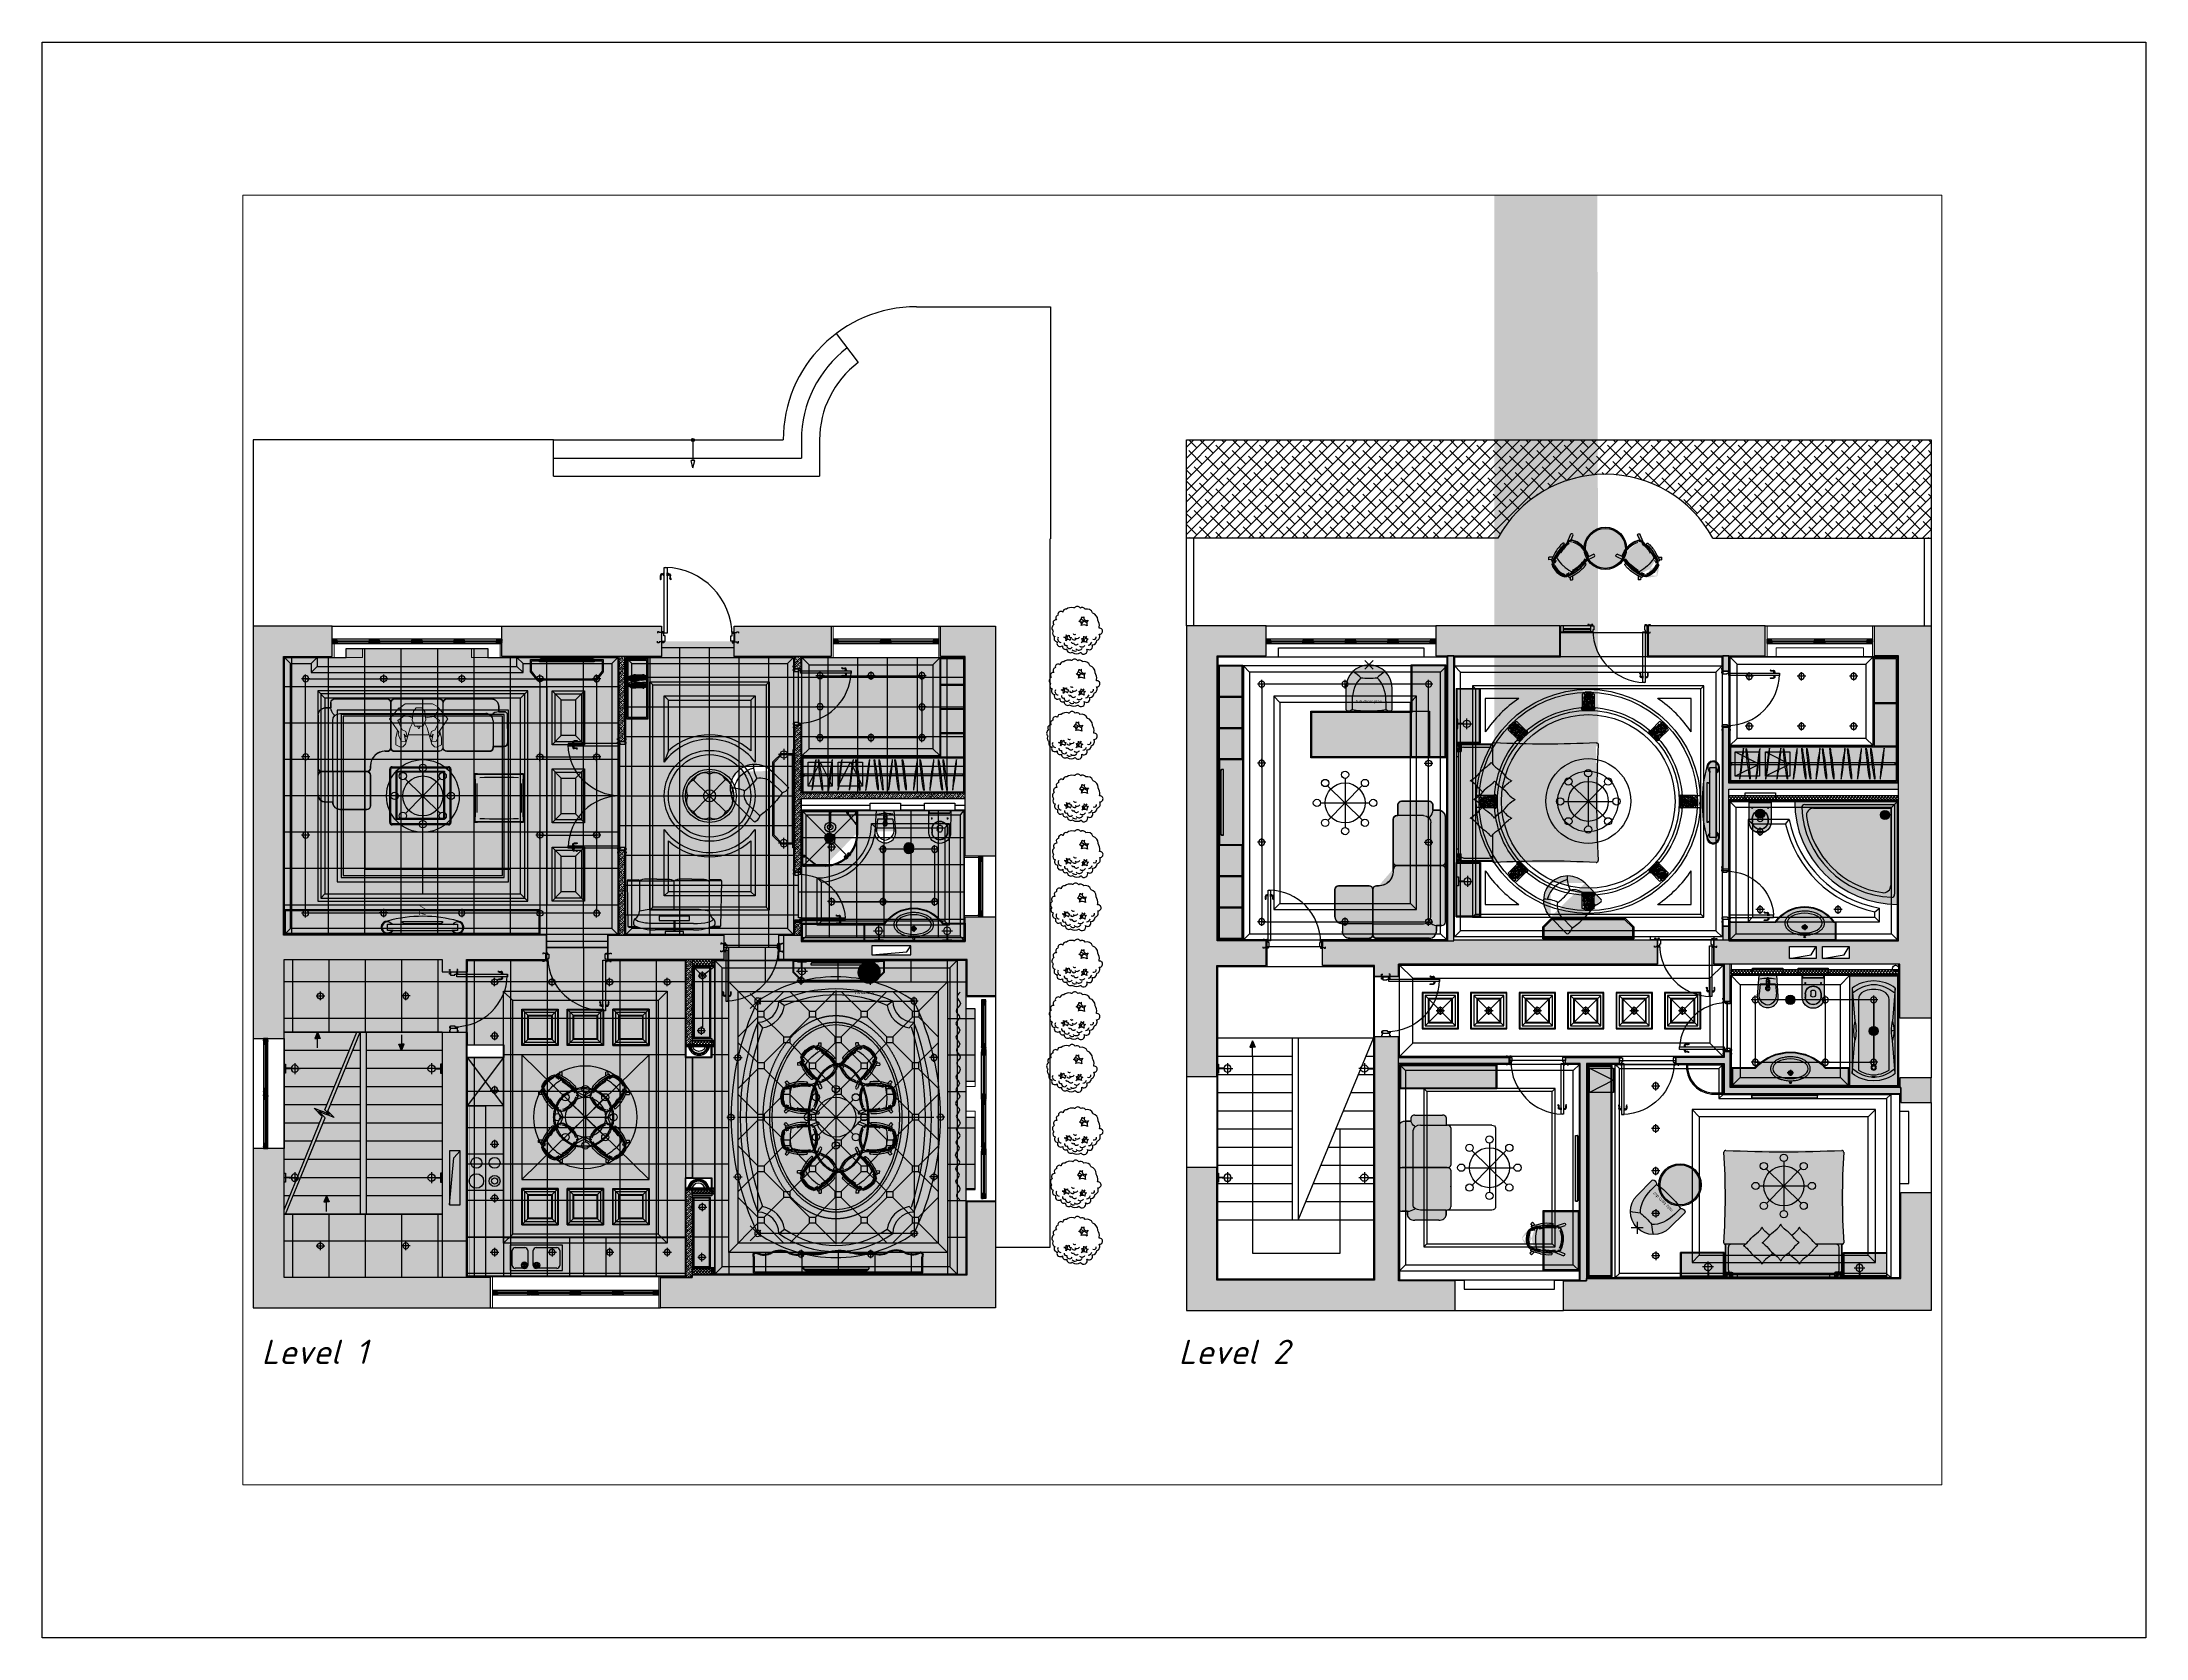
# Paper-space layout 'dwgmodels.com (2)' of a CAD drawing. Header units: millimetres. Extents: x 1 to 256, y 1 to 194.
# The model-space entities are those that its viewports show. They can reach past a viewport. Long polylines and large blocks are cut down to what shows.
import ezdxf

# ---------------------------------------------------------------- set-up
doc = ezdxf.new("R2010")
doc.units = ezdxf.units.MM
for name, pattern in [('ACAD_ISO10W100', [18, 12, -3, 0, -3]), ('CENTER2', [1.125, 0.75, -0.125, 0.125, -0.125]), ('HIDDEN2', [4.7625, 3.175, -1.5875])]:
    doc.linetypes.add(name, pattern=pattern)
for name, color, linetype in [('ceiling', 232, 'Continuous'), ('cont', 175, 'Continuous'), ('contour', 4, 'Continuous'), ('doors', 4, 'Continuous'), ('dwgmodels.com', 30, 'Continuous'), ('floor', 172, 'Continuous'), ('floor hatch', 252, 'Continuous'), ('furn', 34, 'Continuous'), ('furn hatch', 254, 'Continuous'), ('gyps.wall', 3, 'Continuous'), ('light', 230, 'Continuous'), ('plaster', 81, 'Continuous'), ('sanitari', 144, 'Continuous'), ('txt', 164, 'Continuous'), ('wall', 5, 'Continuous'), ('windows', 7, 'Continuous')]:
    doc.layers.add(name, color=color, linetype=linetype)
doc.styles.add('ISO', font='isocpeui.ttf')
doc.styles.get("Standard").update_dxf_attribs({"font": 'arial.ttf'})
pattern_1 = [(45, (352282.362, -105640.22), (-24.6957043, 24.6957043), []), (135, (352282.362, -105640.22), (-24.6957043, -24.6957043), [])]
pattern_2 = [(45, (352282.36, -105640.22), (-35.9210245, 35.9210245), []), (45, (352318.283, -105640.22), (-35.9210245, 35.9210245), [25.4, -12.7])]

psp = doc.layouts.new('dwgmodels.com (2)')

msp = doc.modelspace()

# ---------------------------------------------------------------- texts
at = {"layer": 'floor', "char_height": 400, "width": 3526.36, "attachment_point": 1, "style": 'ISO'}
for s, insert in [('Level 1', (10691, 46976)), ('Level 2', (25832, 46976))]:
    msp.add_mtext(s, dxfattribs=dict(at, insert=insert))

# ---------------------------------------------------------------- blocks, each defined once
blk = doc.blocks.new('v12d')
h = blk.add_hatch(color=254)
h.dxf.hatch_style = 1
edge = h.paths.add_edge_path()
edge.add_line((-1700, 0), (0, 0))
edge.add_line((0, 0), (0, -1700))
edge.add_arc((0, 0), 1700, 180, 270, ccw=False)
at = {"color": 0}
for points in [[(-1700, 0), (0, 0), (0, -1700)], [(-1533, -50), (-50, -50), (-50, -1533)], [(-1387, -114), (-114, -114), (-114, -1387)]]:
    blk.add_lwpolyline(points, dxfattribs=at)
blk.add_circle((-218, -221), 40, dxfattribs=at)
for centre, radius, start, end in [((0, 0), 1700, 180, 270), ((-1531, -102), 52.3, 92.3072, 180), ((-38, -38), 1546, 182.3912, 267.6088), ((-1387, -233), 120, 89.6431, 189.0803), ((-38, -38), 1483, 188.1909, 261.8091), ((-233, -1387), 120, 260.9197, 0.3569), ((-102, -1531), 52.3, 270, 357.6928)]:
    blk.add_arc(centre, radius, start, end, dxfattribs=at)
blk = doc.blocks.new('rtydsb')
at = {"layer": 'floor hatch', "true_color": 0xd4bb8c}
blk.add_hatch(color=43, dxfattribs=at).paths.add_polyline_path([(-3600, 5215), (-3600, 5030), (-3620, 5030), (-3620, 4025), (-3600, 4025), (-3600, 3825), (-2996, 3825), (-2996, 3615), (-3600, 3615), (-3600, 48), (-3600, 0), (0, 0), (0, 1630), (119, 1630), (119, 3615), (0, 3615), (0, 5215), (-1280, 5215), (-1280, 5430), (-2290, 5430), (-2290, 5215)])
at = {"layer": 'floor', "linetype": 'ByBlock'}
for p, q in [((-3488, 5215), (-3488, 3825)), ((-2886, 5215), (-2886, 0)), ((-2284, 5215), (-2284, 0)), ((-1683, 5430), (-1683, 0)), ((-1082, 5215), (-1082, 0)), ((-480, 5215), (-480, 0)), ((0, 4860), (-3620, 4860)), ((0, 4258), (-3620, 4258)), ((-3488, 3615), (-3488, 0)), ((0, 3657), (-2996, 3657)), ((119, 3055), (-3600, 3055)), ((119, 2454), (-3600, 2454)), ((119, 1852), (-3600, 1852)), ((0, 1251), (-3600, 1251)), ((0, 649), (-3600, 649))]:
    blk.add_line(p, q, dxfattribs=at)
blk.add_lwpolyline([(-3600, 5215), (-3600, 5030), (-3620, 5030), (-3620, 4025), (-3600, 4025), (-3600, 3825), (-2996, 3825), (-2996, 3615), (-3600, 3615), (-3600, 48), (-3600, 0), (0, 0), (0, 1630), (119, 1630), (119, 3615), (0, 3615), (0, 5215), (-1280, 5215), (-1280, 5430), (-2290, 5430), (-2290, 5215), (-3600, 5215)], dxfattribs=at)
blk = doc.blocks.new('floor 14')
at = {"linetype": 'ByBlock', "true_color": 0xf0ecd1}
h = blk.add_hatch(color=254, dxfattribs=at)
h.paths.add_polyline_path([(-3435, 4339), (-3337, 4339), (-3011, 4665), (-3761, 4665)])
h.paths.add_polyline_path([(-2911, 4665), (-3011, 4665), (-3337, 4339), (-3337, 4240), (-3011, 3914), (-2911, 3914), (-2585, 4240), (-2585, 4340)])
h.paths.add_polyline_path([(-2911, 4665), (-2585, 4340), (-2485, 4340), (-2160, 4665)])
h.paths.add_polyline_path([(-3761, 3914), (-3437, 4239), (-3437, 4340), (-3761, 4665)])
h.paths.add_polyline_path([(-2485, 4340), (-2485, 4240), (-2160, 3914), (-2060, 3914), (-1735, 4240), (-1735, 4340), (-2060, 4665), (-2160, 4665)])
h.paths.add_polyline_path([(-1735, 4340), (-1635, 4340), (-1309, 4665), (-2060, 4665)])
h.paths.add_polyline_path([(-1309, 3914), (-1209, 3914), (-883, 4240), (-883, 4339), (-1209, 4665), (-1309, 4665), (-1635, 4340), (-1635, 4240)])
h.paths.add_polyline_path([(-460, 4664), (-460, 4665), (-1209, 4665), (-883, 4339), (-785, 4339)])
h.paths.add_polyline_path([(-783, 4340), (-783, 4239), (-460, 3916), (-460, 4664)])
h.paths.add_polyline_path([(-884, 3489), (-784, 3489), (-460, 3813), (-460, 3916), (-783, 4239), (-885, 4239), (-1209, 3914), (-1209, 3814)])
h.paths.add_polyline_path([(-1309, 3814), (-1309, 3914), (-1635, 4240), (-1735, 4240), (-2060, 3914), (-2060, 3814), (-1734, 3488), (-1635, 3488)])
h.paths.add_polyline_path([(-2160, 3814), (-2160, 3914), (-2485, 4240), (-2585, 4240), (-2911, 3914), (-2911, 3814), (-2585, 3488), (-2486, 3488)])
h.paths.add_polyline_path([(-3011, 3814), (-3011, 3914), (-3335, 4239), (-3437, 4239), (-3761, 3914), (-3761, 3814), (-3436, 3489), (-3336, 3489)])
h.paths.add_polyline_path([(-3761, 3064), (-3436, 3389), (-3436, 3489), (-3761, 3814)])
h.paths.add_polyline_path([(-3336, 3489), (-3336, 3389), (-3011, 3064), (-2911, 3064), (-2586, 3388), (-2586, 3490), (-2911, 3814), (-3011, 3814)])
h.paths.add_polyline_path([(-2486, 3488), (-2486, 3390), (-2160, 3064), (-2060, 3064), (-1734, 3390), (-1734, 3488), (-2060, 3814), (-2160, 3814)])
h.paths.add_polyline_path([(-884, 3389), (-884, 3489), (-1209, 3814), (-1309, 3814), (-1634, 3490), (-1634, 3388), (-1309, 3064), (-1209, 3064)])
h.paths.add_polyline_path([(-460, 3065), (-460, 3813), (-784, 3489), (-784, 3389)])
h.paths.add_polyline_path([(-1209, 3064), (-1209, 2964), (-884, 2638), (-784, 2638), (-460, 2962), (-460, 3065), (-784, 3389), (-884, 3389)])
h.paths.add_polyline_path([(-2060, 3064), (-2060, 2964), (-1735, 2638), (-1635, 2638), (-1309, 2964), (-1309, 3064), (-1634, 3388), (-1735, 3388)])
h.paths.add_polyline_path([(-2585, 2638), (-2485, 2638), (-2160, 2964), (-2160, 3064), (-2485, 3388), (-2586, 3388), (-2911, 3064), (-2911, 2964)])
h.paths.add_polyline_path([(-3436, 2638), (-3336, 2638), (-3011, 2964), (-3011, 3064), (-3336, 3389), (-3436, 3389), (-3761, 3064), (-3761, 2964)])
h.paths.add_polyline_path([(-3761, 2213), (-3436, 2538), (-3436, 2638), (-3761, 2964)])
h.paths.add_polyline_path([(-3336, 2638), (-3336, 2538), (-3011, 2213), (-2911, 2213), (-2585, 2538), (-2585, 2638), (-2911, 2964), (-3011, 2964)])
h.paths.add_polyline_path([(-2060, 2964), (-2160, 2964), (-2485, 2638), (-2485, 2538), (-2160, 2213), (-2060, 2213), (-1735, 2538), (-1735, 2638)])
h.paths.add_polyline_path([(-1635, 2638), (-1635, 2538), (-1309, 2213), (-1209, 2213), (-884, 2538), (-884, 2638), (-1209, 2964), (-1309, 2964)])
h.paths.add_polyline_path([(-460, 2214), (-460, 2962), (-784, 2638), (-784, 2538)])
h.paths.add_polyline_path([(-1209, 2213), (-1209, 2113), (-884, 1788), (-784, 1788), (-460, 2111), (-460, 2214), (-784, 2538), (-884, 2538)])
h.paths.add_polyline_path([(-1635, 2538), (-1735, 2538), (-2060, 2213), (-2060, 2113), (-1735, 1788), (-1635, 1788), (-1309, 2113), (-1309, 2213)])
h.paths.add_polyline_path([(-2585, 1788), (-2485, 1788), (-2160, 2113), (-2160, 2213), (-2485, 2538), (-2585, 2538), (-2911, 2213), (-2911, 2113)])
h.paths.add_polyline_path([(-3761, 2213), (-3761, 2113), (-3436, 1788), (-3336, 1788), (-3011, 2113), (-3011, 2213), (-3336, 2538), (-3436, 2538)])
h.paths.add_polyline_path([(-3761, 1362), (-3436, 1688), (-3436, 1788), (-3761, 2113)])
h.paths.add_polyline_path([(-2585, 1688), (-2585, 1788), (-2911, 2113), (-3011, 2113), (-3336, 1788), (-3336, 1688), (-3011, 1362), (-2911, 1362)])
h.paths.add_polyline_path([(-2160, 1362), (-2060, 1362), (-1735, 1688), (-1735, 1788), (-2060, 2113), (-2160, 2113), (-2485, 1788), (-2485, 1688)])
h.paths.add_polyline_path([(-1635, 1788), (-1635, 1688), (-1309, 1362), (-1209, 1362), (-884, 1688), (-884, 1788), (-1209, 2113), (-1309, 2113)])
h.paths.add_polyline_path([(-460, 2111), (-784, 1788), (-784, 1688), (-460, 1364)])
h.paths.add_polyline_path([(-1209, 1362), (-1209, 1262), (-884, 937), (-784, 937), (-460, 1261), (-460, 1364), (-784, 1688), (-884, 1688)])
h.paths.add_polyline_path([(-2060, 1362), (-2060, 1262), (-1735, 937), (-1635, 937), (-1309, 1262), (-1309, 1362), (-1635, 1688), (-1735, 1688)])
h.paths.add_polyline_path([(-2585, 937), (-2485, 937), (-2160, 1262), (-2160, 1362), (-2485, 1688), (-2585, 1688), (-2911, 1362), (-2911, 1262)])
h.paths.add_polyline_path([(-3761, 1362), (-3761, 1262), (-3436, 937), (-3336, 937), (-3011, 1262), (-3011, 1362), (-3336, 1688), (-3436, 1688)])
h.paths.add_polyline_path([(-3761, 512), (-3436, 837), (-3436, 937), (-3761, 1262)])
h.paths.add_polyline_path([(-3009, 510), (-2912, 510), (-2585, 837), (-2585, 937), (-2911, 1262), (-3011, 1262), (-3336, 937), (-3336, 837)])
h.paths.add_polyline_path([(-2485, 937), (-2485, 837), (-2158, 510), (-2062, 510), (-1735, 837), (-1735, 937), (-2060, 1262), (-2160, 1262)])
h.paths.add_polyline_path([(-1308, 510), (-1211, 510), (-884, 837), (-884, 937), (-1209, 1262), (-1309, 1262), (-1635, 937), (-1635, 837)])
h.paths.add_polyline_path([(-460, 511), (-460, 1261), (-784, 937), (-784, 837)])
h.paths.add_polyline_path([(-1211, 510), (-460, 510), (-460, 511), (-784, 837), (-884, 837)])
h.paths.add_polyline_path([(-1308, 510), (-1635, 837), (-1735, 837), (-2062, 510)])
h.paths.add_polyline_path([(-2158, 510), (-2485, 837), (-2585, 837), (-2912, 510)])
h.paths.add_polyline_path([(-3336, 837), (-3436, 837), (-3761, 512), (-3761, 510), (-3009, 510)])
at = {"layer": 'floor hatch', "true_color": 0xd4bb8c}
h = blk.add_hatch(color=43, dxfattribs=at)
h.paths.add_polyline_path([(-4000, 5175), (-4200, 5175), (-4200, 5075), (-4505, 5075), (-4505, 3885), (-4200, 3885), (-4200, 3575), (-4516, 3575), (-4516, 1590), (-4200, 1590), (-4200, 1290), (-4520, 1290), (-4520, 100), (-4200, 100), (-4200, 0), (0, 0), (0, 1395), (150, 1395), (150, 2585), (0, 2585), (0, 3185), (150, 3185), (150, 4375), (0, 4375), (0, 5175), (-3090, 5175), (-3090, 5390), (-4000, 5390)])
h.paths.add_polyline_path([(-3916, 4820), (-305, 4820), (-305, 355), (-3916, 355)], flags=16)
at = {"layer": 'floor hatch', "linetype": 'ByBlock', "true_color": 0x8a7260}
h = blk.add_hatch(color=35, dxfattribs=at)
h.paths.add_polyline_path([(-3761, 4665), (-460, 4665), (-460, 510), (-3761, 510)], flags=16)
h.paths.add_polyline_path([(-3916, 4820), (-305, 4820), (-305, 355), (-3916, 355)])
h = blk.add_hatch(color=35, dxfattribs=at)
h.paths.add_polyline_path([(-3011, 3914), (-2911, 3914), (-2911, 3814), (-3011, 3814)])
h.paths.add_polyline_path([(-3437, 4339), (-3337, 4339), (-3337, 4239), (-3437, 4239)])
h.paths.add_polyline_path([(-2585, 4340), (-2485, 4340), (-2485, 4240), (-2585, 4240)])
h.paths.add_polyline_path([(-1735, 4340), (-1635, 4340), (-1635, 4240), (-1735, 4240)])
h.paths.add_polyline_path([(-883, 4339), (-783, 4339), (-783, 4239), (-883, 4239)])
h.paths.add_polyline_path([(-1309, 3914), (-1209, 3914), (-1209, 3814), (-1309, 3814)])
h.paths.add_polyline_path([(-2160, 3914), (-2060, 3914), (-2060, 3814), (-2160, 3814)])
h.paths.add_polyline_path([(-2586, 3488), (-2486, 3488), (-2486, 3388), (-2586, 3388)])
h.paths.add_polyline_path([(-3436, 3489), (-3336, 3489), (-3336, 3389), (-3436, 3389)])
h.paths.add_polyline_path([(-3436, 2638), (-3336, 2638), (-3336, 2538), (-3436, 2538)])
h.paths.add_polyline_path([(-3011, 3064), (-2911, 3064), (-2911, 2964), (-3011, 2964)])
h.paths.add_polyline_path([(-2160, 3064), (-2060, 3064), (-2060, 2964), (-2160, 2964)])
h.paths.add_polyline_path([(-1734, 3488), (-1634, 3488), (-1634, 3388), (-1734, 3388)])
h.paths.add_polyline_path([(-884, 3489), (-784, 3489), (-784, 3389), (-884, 3389)])
h.paths.add_polyline_path([(-1309, 3064), (-1209, 3064), (-1209, 2964), (-1309, 2964)])
h.paths.add_polyline_path([(-1735, 2638), (-1635, 2638), (-1635, 2538), (-1735, 2538)])
h.paths.add_polyline_path([(-884, 2638), (-784, 2638), (-784, 2538), (-884, 2538)])
h.paths.add_polyline_path([(-2585, 2638), (-2485, 2638), (-2485, 2538), (-2585, 2538)])
h.paths.add_polyline_path([(-3011, 2213), (-2911, 2213), (-2911, 2113), (-3011, 2113)])
h.paths.add_polyline_path([(-2160, 2213), (-2060, 2213), (-2060, 2113), (-2160, 2113)])
h.paths.add_polyline_path([(-1309, 2213), (-1209, 2213), (-1209, 2113), (-1309, 2113)])
h.paths.add_polyline_path([(-884, 1788), (-784, 1788), (-784, 1688), (-884, 1688)])
h.paths.add_polyline_path([(-1735, 1788), (-1635, 1788), (-1635, 1688), (-1735, 1688)])
h.paths.add_polyline_path([(-3011, 1362), (-2911, 1362), (-2911, 1262), (-3011, 1262)])
h.paths.add_polyline_path([(-1309, 1362), (-1209, 1362), (-1209, 1262), (-1309, 1262)])
h.paths.add_polyline_path([(-2160, 1362), (-2060, 1362), (-2060, 1262), (-2160, 1262)])
h.paths.add_polyline_path([(-2585, 1788), (-2485, 1788), (-2485, 1688), (-2585, 1688)])
h.paths.add_polyline_path([(-3436, 1788), (-3336, 1788), (-3336, 1688), (-3436, 1688)])
h.paths.add_polyline_path([(-2585, 937), (-2485, 937), (-2485, 837), (-2585, 837)])
h.paths.add_polyline_path([(-1735, 937), (-1635, 937), (-1635, 837), (-1735, 837)])
h.paths.add_polyline_path([(-884, 937), (-784, 937), (-784, 837), (-884, 837)])
h.paths.add_polyline_path([(-3436, 937), (-3336, 937), (-3336, 837), (-3436, 837)])
at = {"layer": 'floor', "linetype": 'ByBlock'}
for p, q in [((-3915, 4820), (-3915, 5390)), ((-3314, 4820), (-3314, 5390)), ((-2712, 4820), (-2712, 5175)), ((-2111, 4820), (-2111, 5175)), ((-1509, 4820), (-1509, 5175)), ((-908, 4820), (-908, 5175)), ((-306, 4820), (-306, 5175)), ((-3915, 4820), (-4505, 4820)), ((-3435, 4339), (-3916, 4820)), ((-2585, 4340), (-2911, 4665)), ((-1735, 4340), (-2060, 4665)), ((-883, 4339), (-1209, 4665)), ((-305, 4820), (0, 4820)), ((-3915, 4218), (-4505, 4218)), ((-3011, 3914), (-3337, 4240)), ((-2160, 3914), (-2485, 4240)), ((-1309, 3914), (-1635, 4240)), ((-460, 3916), (-783, 4239)), ((-305, 4218), (150, 4218)), ((-3915, 3617), (-4200, 3617)), ((-3436, 3489), (-3761, 3814)), ((-2585, 3488), (-2911, 3814)), ((-1734, 3488), (-2060, 3814)), ((-884, 3489), (-1209, 3814)), ((-305, 3617), (150, 3617)), ((-3011, 3064), (-3336, 3389)), ((-2160, 3064), (-2486, 3390)), ((-1309, 3064), (-1634, 3388)), ((-460, 3065), (-784, 3389)), ((-3915, 3015), (-4516, 3015)), ((-3436, 2638), (-3761, 2964)), ((-2585, 2638), (-2911, 2964)), ((-1735, 2638), (-2060, 2964)), ((-884, 2638), (-1209, 2964)), ((-305, 3015), (0, 3015)), ((-3011, 2213), (-3336, 2538)), ((-2160, 2213), (-2485, 2538)), ((-1309, 2213), (-1635, 2538)), ((-460, 2214), (-784, 2538)), ((-3915, 2414), (-4516, 2414)), ((-3436, 1788), (-3761, 2113)), ((-2585, 1788), (-2911, 2113)), ((-1735, 1788), (-2060, 2113)), ((-884, 1788), (-1209, 2113)), ((-305, 2414), (150, 2414)), ((-3915, 1812), (-4516, 1812)), ((-305, 1812), (150, 1812)), ((-3011, 1362), (-3336, 1688)), ((-2160, 1362), (-2485, 1688)), ((-1309, 1362), (-1635, 1688)), ((-460, 1364), (-784, 1688)), ((-3915, 1211), (-4505, 1211)), ((-3436, 937), (-3761, 1262)), ((-2585, 937), (-2911, 1262)), ((-1735, 937), (-2060, 1262)), ((-884, 937), (-1209, 1262)), ((-305, 1211), (0, 1211)), ((-3009, 510), (-3336, 837)), ((-2160, 512), (-2485, 837)), ((-1309, 512), (-1635, 837)), ((-305, 355), (-784, 837)), ((-3915, 609), (-4505, 609)), ((-3915, 355), (-3915, 0)), ((-3314, 355), (-3314, 0)), ((-2712, 355), (-2712, 0)), ((-2111, 355), (-2111, 0)), ((-1509, 355), (-1509, 0)), ((-908, 355), (-908, 0)), ((-306, 355), (-306, 0)), ((-305, 609), (0, 609))]:
    blk.add_line(p, q, dxfattribs=at)
for points in [[(-4000, 5175), (-4200, 5175), (-4200, 5075), (-4505, 5075), (-4505, 3885), (-4200, 3885), (-4200, 3575), (-4516, 3575), (-4516, 1590), (-4200, 1590), (-4200, 1290), (-4520, 1290), (-4520, 100), (-4200, 100), (-4200, 0), (0, 0), (0, 1395), (150, 1395), (150, 2585), (0, 2585), (0, 3185), (150, 3185), (150, 4375), (0, 4375), (0, 5175), (-3090, 5175), (-3090, 5390), (-4000, 5390), (-4000, 5175)], [(-3337, 4339), (-3011, 4665)], [(-2485, 4340), (-2160, 4665)], [(-1635, 4340), (-1309, 4665)], [(-785, 4339), (-305, 4820)], [(-3761, 3914), (-3437, 4239)], [(-3437, 4339), (-3337, 4339), (-3337, 4239), (-3437, 4239), (-3437, 4339)], [(-2911, 3914), (-2585, 4240)], [(-2585, 4340), (-2485, 4340), (-2485, 4240), (-2585, 4240), (-2585, 4340)], [(-2060, 3914), (-1735, 4240)], [(-1735, 4340), (-1635, 4340), (-1635, 4240), (-1735, 4240), (-1735, 4340)], [(-1209, 3914), (-883, 4240)], [(-883, 4339), (-783, 4339), (-783, 4239), (-883, 4239), (-883, 4339)], [(-3011, 3914), (-2911, 3914), (-2911, 3814), (-3011, 3814), (-3011, 3914)], [(-2160, 3914), (-2060, 3914), (-2060, 3814), (-2160, 3814), (-2160, 3914)], [(-1309, 3914), (-1209, 3914), (-1209, 3814), (-1309, 3814), (-1309, 3914)], [(-3436, 3489), (-3336, 3489), (-3336, 3389), (-3436, 3389), (-3436, 3489)], [(-3336, 3489), (-3011, 3814)], [(-2586, 3488), (-2486, 3488), (-2486, 3388), (-2586, 3388), (-2586, 3488)], [(-2486, 3488), (-2160, 3814)], [(-1734, 3488), (-1634, 3488), (-1634, 3388), (-1734, 3388), (-1734, 3488)], [(-1635, 3488), (-1309, 3814)], [(-884, 3489), (-784, 3489), (-784, 3389), (-884, 3389), (-884, 3489)], [(-784, 3489), (-460, 3813)], [(-3761, 3064), (-3436, 3389)], [(-2911, 3064), (-2586, 3388)], [(-2060, 3064), (-1734, 3390)], [(-1209, 3064), (-884, 3389)], [(-3336, 2638), (-3011, 2964)], [(-3011, 3064), (-2911, 3064), (-2911, 2964), (-3011, 2964), (-3011, 3064)], [(-2485, 2638), (-2160, 2964)], [(-2160, 3064), (-2060, 3064), (-2060, 2964), (-2160, 2964), (-2160, 3064)], [(-1635, 2638), (-1309, 2964)], [(-1309, 3064), (-1209, 3064), (-1209, 2964), (-1309, 2964), (-1309, 3064)], [(-784, 2638), (-460, 2962)], [(-3761, 2213), (-3436, 2538)], [(-3436, 2638), (-3336, 2638), (-3336, 2538), (-3436, 2538), (-3436, 2638)], [(-2911, 2213), (-2585, 2538)], [(-2585, 2638), (-2485, 2638), (-2485, 2538), (-2585, 2538), (-2585, 2638)], [(-2060, 2213), (-1735, 2538)], [(-1735, 2638), (-1635, 2638), (-1635, 2538), (-1735, 2538), (-1735, 2638)], [(-1209, 2213), (-884, 2538)], [(-884, 2638), (-784, 2638), (-784, 2538), (-884, 2538), (-884, 2638)], [(-3336, 1788), (-3011, 2113)], [(-3011, 2213), (-2911, 2213), (-2911, 2113), (-3011, 2113), (-3011, 2213)], [(-2485, 1788), (-2160, 2113)], [(-2160, 2213), (-2060, 2213), (-2060, 2113), (-2160, 2113), (-2160, 2213)], [(-1635, 1788), (-1309, 2113)], [(-1309, 2213), (-1209, 2213), (-1209, 2113), (-1309, 2113), (-1309, 2213)], [(-784, 1788), (-460, 2111)], [(-3436, 1788), (-3336, 1788), (-3336, 1688), (-3436, 1688), (-3436, 1788)], [(-2585, 1788), (-2485, 1788), (-2485, 1688), (-2585, 1688), (-2585, 1788)], [(-1735, 1788), (-1635, 1788), (-1635, 1688), (-1735, 1688), (-1735, 1788)], [(-884, 1788), (-784, 1788), (-784, 1688), (-884, 1688), (-884, 1788)], [(-3761, 1362), (-3436, 1688)], [(-2911, 1362), (-2585, 1688)], [(-2060, 1362), (-1735, 1688)], [(-1209, 1362), (-884, 1688)], [(-3336, 937), (-3011, 1262)], [(-3011, 1362), (-2911, 1362), (-2911, 1262), (-3011, 1262), (-3011, 1362)], [(-2485, 937), (-2160, 1262)], [(-2160, 1362), (-2060, 1362), (-2060, 1262), (-2160, 1262), (-2160, 1362)], [(-1635, 937), (-1309, 1262)], [(-1309, 1362), (-1209, 1362), (-1209, 1262), (-1309, 1262), (-1309, 1362)], [(-784, 937), (-460, 1261)], [(-3916, 357), (-3436, 837)], [(-3436, 937), (-3336, 937), (-3336, 837), (-3436, 837), (-3436, 937)], [(-2912, 510), (-2585, 837)], [(-2585, 937), (-2485, 937), (-2485, 837), (-2585, 837), (-2585, 937)], [(-2060, 512), (-1735, 837)], [(-1735, 937), (-1635, 937), (-1635, 837), (-1735, 837), (-1735, 937)], [(-1209, 512), (-884, 837)], [(-884, 937), (-784, 937), (-784, 837), (-884, 837), (-884, 937)]]:
    blk.add_lwpolyline(points, dxfattribs=at)
for points in [[(-3916, 4820), (-305, 4820), (-305, 355), (-3916, 355)], [(-3761, 4665), (-460, 4665), (-460, 510), (-3761, 510)]]:
    blk.add_lwpolyline(points, close=True, dxfattribs=at)
blk = doc.blocks.new('mirror 900x1400 (pl)')
at = {"layer": 'furn hatch'}
blk.add_hatch(color=256, dxfattribs=at).paths.add_polyline_path([(450, -15, -0.414214), (448, -18), (438, -18, 0.21525), (435, -25), (430, -25, -0.192582), (418, -30), (-418, -30, -0.192582), (-430, -25), (-435, -25, 0.21525), (-438, -18), (-448, -18, -0.414214), (-450, -15), (-450, 0), (450, 0)])
at = {"color": 0}
for p, q in [((-450, 0), (450, 0)), ((450, 0), (450, -15)), ((-450, 0), (-450, -15)), ((-450, 0), (-450, -15)), ((-448, -18), (448, -18)), ((435, -25), (-435, -25)), ((418, -30), (-418, -30)), ((450, 0), (450, -15))]:
    blk.add_line(p, q, dxfattribs=at)
for centre, radius, start, end in [((-448, -15), 2.5, 180, 270), ((-445, -25), 10, 360, 48.5904), ((-418, -12), 18.1, 226.3972, 270), ((418, -12), 18.1, 270, 313.6028), ((445, -25), 10, 131.4096, 180), ((448, -15), 2.5, 270, 0)]:
    blk.add_arc(centre, radius, start, end, dxfattribs=at)
at = {"layer": 'contour'}
blk.add_lwpolyline([(-450, 0), (-450, -15), (-450, 0), (450, 0), (450, -15, -0.414214), (448, -18), (438, -18, 0.21525), (435, -25), (430, -25, -0.192582), (418, -30), (-418, -30, -0.192582), (-430, -25), (-435, -25, 0.21525), (-438, -18), (-448, -18, -0.414214), (-450, -15)], format="xyb", dxfattribs=at)
blk = doc.blocks.new('chair(top)')
h = blk.add_hatch(color=254)
edge = h.paths.add_edge_path()
edge.add_line((-269, 218), (-269, 221))
edge.add_ellipse((-265, 241), major_axis=(-14.2, 14.2), ratio=1, start_angle=74.4457, end_angle=123.5697, ccw=False)
edge.add_ellipse((-269, 240), major_axis=(11.2, 11.2), ratio=1, start_angle=64.6262, end_angle=169.5418, ccw=False)
edge.add_ellipse((-200, -331), major_axis=(-417, 417), ratio=1, start_angle=304.4125, end_angle=322.2953, ccw=False)
edge.add_ellipse((-755, -2650), major_axis=(-2103, 2103), ratio=1, start_angle=300.1015, end_angle=302.1137, ccw=False)
edge.add_line((10, 224), (54, 271))
edge.add_line((54, 271), (83, 244))
edge.add_line((83, 244), (54, 212))
edge.add_ellipse((-755, -2650), major_axis=(-2103, 2103), ratio=1, start_angle=299.0562, end_angle=299.2284, ccw=False)
edge.add_ellipse((53, 196), major_axis=(-11.8, 11.8), ratio=1, start_angle=163.7727, end_angle=280.1949, ccw=False)
edge.add_ellipse((57, 218), major_axis=(26.1, 26.1), ratio=1, start_angle=207.1729, end_angle=231.1979, ccw=False)
edge.add_ellipse((-218, -675), major_axis=(635, 635), ratio=1, start_angle=27.8989, end_angle=28.9134)
edge.add_line((30, 188), (28, 185))
edge.add_ellipse((-548, -2001), major_axis=(587, 2184), ratio=0.319702, start_angle=353.4975, end_angle=360.8664, ccw=False)
edge.add_ellipse((-168, -5), major_axis=(-226, 226), ratio=1, start_angle=199.8923, end_angle=253.3135, ccw=False)
edge.add_ellipse((-660, 1967), major_axis=(-708, 2147), ratio=0.319702, start_angle=179.1336, end_angle=186.5025, ccw=False)
edge.add_line((38, -183), (41, -186))
edge.add_ellipse((-256, 662), major_axis=(635, 635), ratio=1, start_angle=244.2923, end_angle=245.3069)
edge.add_ellipse((69, -215), major_axis=(-26.1, 26.1), ratio=1, start_angle=312.0078, end_angle=336.0329, ccw=False)
edge.add_ellipse((64, -193), major_axis=(-11.8, 11.8), ratio=1, start_angle=173.0109, end_angle=289.433, ccw=False)
edge.add_ellipse((-902, 2604), major_axis=(-2103, 2103), ratio=1, start_angle=153.9773, end_angle=154.1495, ccw=False)
edge.add_line((66, -209), (97, -239))
edge.add_line((97, -239), (69, -268))
edge.add_line((69, -268), (23, -223))
edge.add_ellipse((-902, 2604), major_axis=(-2103, 2103), ratio=1, start_angle=151.092, end_angle=153.1042, ccw=False)
edge.add_ellipse((-218, 319), major_axis=(-417, 417), ratio=1, start_angle=130.9105, end_angle=148.7932, ccw=False)
edge.add_ellipse((-255, -254), major_axis=(11.2, 11.2), ratio=1, start_angle=103.664, end_angle=208.5796, ccw=False)
edge.add_ellipse((-251, -255), major_axis=(-14.2, 14.2), ratio=1, start_angle=-30.3639, end_angle=18.76, ccw=False)
edge.add_line((-256, -236), (-256, -221))
edge.add_ellipse((-296, 195), major_axis=(-296, 296), ratio=1, start_angle=132.2876, end_angle=140.3823, ccw=False)
edge.add_line((-316, -223), (-460, -282))
edge.add_ellipse((-454, -258), major_axis=(-17.6, 17.6), ratio=1, start_angle=14.0892, end_angle=120.8769, ccw=False)
edge.add_line((-475, -245), (-393, -212))
edge.add_ellipse((-65, -2), major_axis=(276, 276), ratio=1, start_angle=136.6029, end_angle=167.5457, ccw=False)
edge.add_ellipse((-65, -2), major_axis=(-276, 276), ratio=1, start_angle=15.6601, end_angle=46.6029, ccw=False)
edge.add_line((-405, 189), (-488, 219))
edge.add_ellipse((-468, 232), major_axis=(17.6, 17.6), ratio=1, start_angle=62.3289, end_angle=169.1165, ccw=False)
edge.add_line((-475, 256), (-346, 211))
edge.add_ellipse((-272, -201), major_axis=(-296, 296), ratio=1, start_angle=314.5508, end_angle=325.2258, ccw=False)
edge = h.paths.add_edge_path(flags=16)
edge.add_ellipse((-226, 210), major_axis=(-24.1, 24.1), ratio=1, start_angle=211.2676, end_angle=251.1054)
edge.add_ellipse((-239, -673), major_axis=(635, 635), ratio=1, start_angle=395.1526, end_angle=402.1833, ccw=False)
edge.add_ellipse((-218, -675), major_axis=(-635, 635), ratio=1, start_angle=301.8269, end_angle=306.4869, ccw=False)
edge.add_line((-14, 199), (-22, 190))
edge.add_ellipse((-548, -2001), major_axis=(587, 2184), ratio=0.319702, start_angle=4.8029, end_angle=5.1228)
edge.add_ellipse((-66, 426), major_axis=(-169, 169), ratio=1, start_angle=128.6892, end_angle=144.6894, ccw=False)
edge.add_ellipse((-279, -824), major_axis=(-728, 728), ratio=1, start_angle=-55.4289, end_angle=-49.8157)
edge = h.paths.add_edge_path(flags=16)
edge.add_ellipse((-42, -429), major_axis=(-169, 169), ratio=1, start_angle=308.5164, end_angle=324.5166, ccw=False)
edge.add_ellipse((-660, 1967), major_axis=(-708, 2147), ratio=0.319702, start_angle=174.8772, end_angle=175.1971)
edge.add_line((-11, -191), (-3, -200))
edge.add_ellipse((-256, 662), major_axis=(-635, 635), ratio=1, start_angle=146.7189, end_angle=151.3789, ccw=False)
edge.add_ellipse((-276, 658), major_axis=(-635, 635), ratio=1, start_angle=141.0224, end_angle=148.0532, ccw=False)
edge.add_ellipse((-213, -222), major_axis=(24.1, 24.1), ratio=1, start_angle=292.1004, end_angle=331.8765)
edge.add_ellipse((-328, 822), major_axis=(-739, 739), ratio=1, start_angle=143.0833, end_angle=148.6141)
at = {"color": 0}
for p, q in [((-405, 189), (-488, 219)), ((-328, 205), (-475, 256)), ((-268, 200), (-269, 221)), ((-75, 185), (-24, 176)), ((-22, 190), (-14, 199)), ((10, 224), (54, 271)), ((28, 185), (30, 188)), ((83, 244), (54, 271)), ((54, 212), (83, 244)), ((-393, -212), (-475, -245)), ((-316, -223), (-460, -282)), ((-257, -214), (-256, -236)), ((-65, -189), (-14, -177)), ((-11, -191), (-3, -200)), ((23, -223), (69, -268)), ((38, -183), (41, -186)), ((66, -209), (97, -239)), ((97, -239), (69, -268)), ((107, -127), (122, -140))]:
    blk.add_line(p, q, dxfattribs=at)
for centre, major_axis, ratio, start_param, end_param in [((-468, 232), (-17.6, 17.6), 1, -0.482952, 1.380844), ((-65, -2), (-276, 276), 1, 0.27332, 0.813374), ((-65, -2), (-270, 270), 1, 0.28278, 0.813374), ((-70, -2), (-252, 252), 1, 0.372991, 0.813374), ((-284, -212), (-296, 296), 1, -0.823386, -0.494011), ((-279, -219), (-296, 296), 1, -0.823386, -0.494011), ((-411, 145), (-27.5, 27.5), 1, 4.438289, 5.206778), ((-272, -201), (-296, 296), 1, -0.793244, -0.606923), ((-229, -413), (-423, 423), 1, -1.076512, -0.602035), ((-269, 240), (11.2, 11.2), 1, 1.127939, 3.754534), ((-265, 241), (14.5, 14.5), 1, 2.877054, 3.880504), ((-200, -331), (-417, 417), 1, -0.970184, -0.658071), ((-212, -632), (-607, 607), 1, -1.109562, -0.715775), ((-206, 79), (-96.2, 96.2), 1, -0.631582, -0.306503), ((-257, 185), (26.7, 26.7), 1, 0.838348, 0.99622), ((-226, 757), (-379, 379), 1, 2.282435, 2.350301), ((-265, 222), (0.224, 0.224), 1, 1.869144, 3.536356), ((-219, 635), (295, 295), 1, 3.815218, 3.902832), ((-263, -765), (-682, 682), 1, -1.033988, -0.785615), ((-247, -71), (-208, 208), 1, -0.794489, -0.741481), ((-205, -227), (-319, 319), 1, -0.807668, -0.699259), ((-229, 181), (-28, 28), 1, -1.350671, -0.793924), ((-229, 213), (-3.69, 3.69), 1, -1.302836, -0.766824), ((-228, 215), (-1.72, 1.72), 1, 3.023895, 4.836821), ((-224, 187), (-22, 22), 1, 4.243185, 4.971127), ((-226, 210), (-24.1, 24.1), 1, 3.538484, 4.382616), ((-239, -673), (635, 635), 1, 0.613528, 0.736238), ((-279, -824), (-728, 728), 1, -0.984253, -0.869679), ((-66, 426), (-169, 169), 1, 2.24605, 2.525306), ((-755, -2650), (2103, 2103), 1, 0.507127, 0.56049), ((-218, -675), (-635, 635), 1, -1.084869, -0.93398), ((-19, 32), (-103, 103), 1, -1.043338, -0.677771), ((-12, 168), (10.4, 10.4), 1, 1.80184, 3.186732), ((-548, -2001), (587, 2184), 0.319702, -0.11349, 0.089409), ((-26, 43), (-93.6, 93.6), 1, -1.108818, -0.801943), ((-651, -9), (460, 460), 1, 5.511994, 5.756436), ((3, 23), (88.1, 88.1), 1, 0.29165, 0.716974), ((-37, -39), (-152, 152), 1, -1.465989, -1.033871), ((-22, -8), (131, 131), 1, 0.071037, 0.570695), ((57, 218), (-26.1, 26.1), 1, 2.069394, 2.464369), ((53, 196), (-11.8, 11.8), 1, 2.858374, 4.890323), ((79, 153), (22.1, 22.1), 1, 3.910415, 4.562668), ((-153, -4), (187, 187), 1, 5.525763, 5.940487), ((-153, -4), (187, 187), 1, 5.111038, 5.525763), ((-187, -5), (-222, 222), 1, 3.952805, 4.362277), ((127, 121), (20.7, 20.7), 1, 1.244159, 1.942154), ((-176, -4), (-218, 218), 1, 3.952789, 4.387585), ((-187, -6), (222, 222), 1, 5.118452, 5.527924), ((-176, -6), (-218, 218), 1, 3.522348, 3.957144), ((-168, -5), (-226, 226), 1, 3.488778, 4.421154), ((-454, -258), (-17.6, 17.6), 1, 0.245903, 2.109699), ((-65, -2), (-276, 276), 1, 0.813374, 1.353428), ((-65, -2), (-270, 270), 1, 0.813374, 1.343968), ((-70, -2), (-252, 252), 1, 0.813374, 1.253756), ((-296, 195), (-296, 296), 1, 2.120759, 2.450133), ((-402, -168), (27.5, 27.5), 1, 4.273951, 5.04244), ((-291, 203), (-296, 296), 1, 2.120759, 2.450133), ((-256, 306), (-357, 357), 1, 2.21239, 2.633479), ((-255, -254), (11.2, 11.2), 1, 1.013806, 3.640401), ((-251, -255), (-14.5, 14.5), 1, -0.68296, 0.32049), ((-218, 319), (-417, 417), 1, 2.284818, 2.596932), ((-247, 619), (-607, 607), 1, 2.342523, 2.73631), ((-201, -90), (96.2, 96.2), 1, 3.504046, 3.829125), ((-183, -646), (-295, 295), 1, -0.705288, -0.617674), ((-252, -237), (0.224, 0.224), 1, 1.231984, 2.899196), ((-247, -200), (-26.7, 26.7), 1, 2.201324, 2.359196), ((-306, 749), (-682, 682), 1, 2.412362, 2.660736), ((-183, -768), (-379, 379), 1, -0.723553, -0.655687), ((-250, 57), (-208, 208), 1, 2.368228, 2.421237), ((-217, 215), (-319, 319), 1, 2.326006, 2.434415), ((-217, -225), (3.69, 3.69), 1, 3.964367, 4.50038), ((-219, -193), (28, 28), 1, 3.991468, 4.548214), ((-215, -228), (1.72, 1.72), 1, 4.643908, 6.456834), ((-213, -200), (22, 22), 1, 4.509602, 5.237544), ((-213, -222), (24.1, 24.1), 1, 5.098113, 5.942245), ((-276, 658), (635, 635), 1, 4.032102, 4.154812), ((-325, 807), (-728, 728), 1, 2.496426, 2.611), ((-42, -429), (-169, 169), 1, -0.898559, -0.619303), ((-902, 2604), (-2103, 2103), 1, 2.637054, 2.690417), ((-256, 662), (635, 635), 1, 4.131524, 4.282413), ((-18, -33), (-103, 103), 1, 2.304518, 2.670086), ((-2, -168), (-10.4, 10.4), 1, 0.010812, 1.395703), ((-24, -45), (93.6, 93.6), 1, 3.999486, 4.306361), ((-650, -27), (-460, 460), 1, 3.724293, 3.968735), ((5, -22), (-88.1, 88.1), 1, 2.480569, 2.905894), ((-39, 37), (152, 152), 1, 4.231415, 4.663533), ((-22, 7), (-131, 131), 1, 2.626849, 3.126506), ((69, -215), (-26.1, 26.1), 1, -0.837622, -0.442647), ((64, -193), (11.8, 11.8), 1, 4.590406, 6.622355), ((88, -148), (22.1, 22.1), 1, 0.205672, 0.857925)]:
    blk.add_ellipse(centre, major_axis=major_axis, ratio=ratio, start_param=start_param, end_param=end_param, dxfattribs=at)
at = {"color": 0, "extrusion": (0, 0, -1)}
blk.add_ellipse((-660, 1967), major_axis=(-708, 2147), ratio=0.319702, start_param=3.028102, end_param=3.231002, dxfattribs=at)
blk = doc.blocks.new('bed (plan)')
at = {"layer": 'furn hatch', "linetype": 'ByBlock'}
h = blk.add_hatch(color=256, dxfattribs=at)
edge = h.paths.add_edge_path()
edge.add_ellipse((1258.7, -129.1), major_axis=(822.9, 822.9), ratio=1, start_angle=131.3482, end_angle=138.5917, ccw=False)
edge.add_ellipse((95.4, -54.9), major_axis=(-1.41, 1.41), ratio=1, start_angle=221.3482, end_angle=315)
edge.add_line((95.4, -52.9), (95, -52.9))
edge.add_line((95, -52.9), (95, -7.1))
edge.add_line((95, -7.1), (95.8, -7.1))
edge.add_line((95.8, -7.1), (95.8, -7))
edge.add_line((95.8, -7), (97, -7))
edge.add_line((97, -7), (97, 0))
edge.add_line((97, 0), (-97, 0))
edge.add_line((-97, 0), (-97, -7))
edge.add_line((-97, -7), (-95.8, -7))
edge.add_line((-95.8, -7), (-95.8, -7.1))
edge.add_line((-95.8, -7.1), (-95, -7.1))
edge.add_line((-95, -7.1), (-95, -52.9))
edge.add_line((-95, -52.9), (-95.4, -52.9))
edge.add_ellipse((-95.4, -54.9), major_axis=(-1.41, 1.41), ratio=1, start_angle=-45, end_angle=48.6518)
edge.add_ellipse((-1258.8, -129.1), major_axis=(-822.9, 822.9), ratio=1, start_angle=221.4083, end_angle=228.6518, ccw=False)
edge.add_ellipse((-94.3, -202.2), major_axis=(-2.12, 2.12), ratio=1, start_angle=41.4083, end_angle=137.703)
edge.add_ellipse((0, -2305.4), major_axis=(0, 2102.5), ratio=0.949571, start_angle=-2.703, end_angle=2.703, ccw=False)
edge.add_ellipse((94.3, -202.2), major_axis=(2.12, 2.12), ratio=1, start_angle=222.297, end_angle=318.5917)
at = {"color": 0}
for p, q in [((-97, 0), (-97, -7)), ((-94.2, -7), (-94.2, -52.9))]:
    blk.add_line(p, q, dxfattribs=at)
at = {"color": 0, "linetype": 'ByBlock'}
for p, q in [((-83, 0), (-83, -7)), ((-75, 0), (-75, -3.2)), ((75, 0), (75, -3.2)), ((83, 0), (83, -7)), ((97, 0), (97, -7)), ((-95.8, -7.1), (-84.2, -7.1)), ((-90, -10.4), (-90, -47.9)), ((-84.2, -7.1), (-84.2, -7)), ((-77, -3.2), (-77, -3.6)), ((77, -3.2), (77, -3.6)), ((84.2, -7.1), (84.2, -7)), ((95.8, -7.1), (84.2, -7.1)), ((90, -10.4), (90, -47.9)), ((94.2, -7), (94.2, -52.9)), ((95.8, -7.1), (95.8, -7)), ((-95.4, -52.9), (-52, -52.9)), ((62, -52.9), (95.4, -52.9))]:
    blk.add_line(p, q, dxfattribs=at)
for points in [[(97, 0), (-97, 0)], [(-97, -7), (-83, -7)], [(-95, -7), (-95, -52.9)], [(-83, -3.2), (83, -3.2)], [(-77, -3.6), (77, -3.6)], [(97, -7), (83, -7)], [(95, -52.9), (95, -7)]]:
    blk.add_lwpolyline(points, dxfattribs=at)
for centre, radius in [((-90, 0), 6.3), ((-90, 0), 6), ((-90, 0), 4.5), ((-90, 0), 3.16), ((-90, 0), 2.84), ((90, 0), 6.3), ((90, 0), 6), ((90, 0), 4.5), ((90, 0), 3.16), ((90, 0), 2.84)]:
    blk.add_arc(centre, radius, 180, 0, dxfattribs=at)
for centre, major_axis, ratio, start_param, end_param in [((-85, -10.4), (3.54, 3.54), 1, 1.608432, 2.356194), ((85, -10.4), (-3.54, 3.54), 1, 3.926991, 4.674753), ((-95.4, -54.9), (-1.41, 1.41), 1, -0.785398, 0.849134), ((-1258.8, -129.1), (-822.9, 822.9), 1, 3.864304, 3.990727), ((-85, -47.9), (-3.54, 3.54), 1, 0.785398, 2.356194), ((85, -47.9), (3.54, 3.54), 1, 3.926991, 5.497787), ((1258.7, -129.1), (822.9, 822.9), 1, 2.292458, 2.418882), ((95.4, -54.9), (-1.41, 1.41), 1, 3.863255, 5.497787), ((95.4, -54.9), (-1.41, 1.41), 1, 3.863255, 5.497787), ((-94.3, -202.2), (-2.12, 2.12), 1, 0.722711, 2.40337), ((0, -2305.4), (0, 2102.5), 0.949571, -0.047175, 0.047175), ((94.3, -202.2), (2.12, 2.12), 1, 3.879815, 5.560474)]:
    blk.add_ellipse(centre, major_axis=major_axis, ratio=ratio, start_param=start_param, end_param=end_param, dxfattribs=at)
for points, knots in [([(-55.3, -50.4), (-53.6, -49.1), (-47.8, -44.9), (-41.1, -34.3), (-29.8, -28.3), (-26.3, -22.1), (-25.3, -20.4)], [0, 0, 0, 0, 63.400478, 212.503081, 369.080424, 426.268982, 426.268982, 426.268982, 426.268982]), ([(-7.5, -38.3), (-8.4, -37.3), (-12.9, -32.5), (-20.8, -28.3), (-24.4, -22.1), (-25.3, -20.4)], [172.094326, 172.094326, 172.094326, 172.094326, 212.503081, 369.080424, 426.268982, 426.268982, 426.268982, 426.268982]), ([(-25, -55.4), (-23.3, -54.1), (-17.5, -49.9), (-10.8, -39.3), (0.5, -33.3), (4, -27.1), (5, -25.4)], [0, 0, 0, 0, 63.400478, 212.503081, 369.080424, 426.268982, 426.268982, 426.268982, 426.268982]), ([(35, -55.4), (33.3, -54.1), (27.5, -49.9), (20.8, -39.3), (9.5, -33.3), (6, -27.1), (5, -25.4)], [0, 0, 0, 0, 63.400478, 212.503081, 369.080424, 426.268982, 426.268982, 426.268982, 426.268982]), ([(17.5, -38.3), (18.4, -37.3), (22.9, -32.5), (30.8, -28.3), (34.4, -22.1), (35.3, -20.4)], [172.094326, 172.094326, 172.094326, 172.094326, 212.503081, 369.080424, 426.268982, 426.268982, 426.268982, 426.268982]), ([(65.3, -50.4), (63.6, -49.1), (57.8, -44.9), (51.1, -34.3), (39.8, -28.3), (36.3, -22.1), (35.3, -20.4)], [0, 0, 0, 0, 63.400478, 212.503081, 369.080424, 426.268982, 426.268982, 426.268982, 426.268982]), ([(-55.3, -50.4), (-53.6, -51.6), (-47.8, -55.9), (-41.1, -66.5), (-29.8, -72.4), (-26.3, -78.7), (-25.3, -80.3)], [0, 0, 0, 0, 63.400478, 212.503081, 369.080424, 426.268982, 426.268982, 426.268982, 426.268982]), ([(-25, -55.4), (-23.3, -56.6), (-17.5, -60.9), (-10.8, -71.5), (0.5, -77.4), (4, -83.7), (5, -85.3)], [0, 0, 0, 0, 63.400478, 212.503081, 369.080424, 426.268982, 426.268982, 426.268982, 426.268982]), ([(35, -55.4), (33.3, -56.6), (27.5, -60.9), (20.8, -71.5), (9.5, -77.4), (6, -83.7), (5, -85.3)], [0, 0, 0, 0, 63.400478, 212.503081, 369.080424, 426.268982, 426.268982, 426.268982, 426.268982]), ([(65.3, -50.4), (63.6, -51.6), (57.8, -55.9), (51.1, -66.5), (39.8, -72.4), (36.3, -78.7), (35.3, -80.3)], [0, 0, 0, 0, 63.400478, 212.503081, 369.080424, 426.268982, 426.268982, 426.268982, 426.268982]), ([(-12.8, -67.4), (-16.1, -70), (-21.3, -73.4), (-24.4, -78.7), (-25.3, -80.3)], [244.58101, 244.58101, 244.58101, 244.58101, 369.080424, 426.268982, 426.268982, 426.268982, 426.268982]), ([(22.8, -67.4), (26.1, -70), (31.3, -73.4), (34.4, -78.7), (35.3, -80.3)], [244.58101, 244.58101, 244.58101, 244.58101, 369.080424, 426.268982, 426.268982, 426.268982, 426.268982])]:
    blk.add_open_spline(points, degree=3, knots=knots, dxfattribs=at)
at = {"layer": 'furn', "color": 34}
blk.add_line((-95.8, -7.1), (-95.8, -7), dxfattribs=at)
blk = doc.blocks.new('fwse')
at = {"linetype": 'ByBlock'}
blk.add_hatch(color=254, dxfattribs=at).paths.add_polyline_path([(-886, 387), (-886, 13), (-13, 13), (-13, 387)])
at = {"color": 0, "linetype": 'ByBlock'}
for p, q in [((-898, 0), (-898, 400)), ((-886, 387), (-898, 400)), ((0, 400), (-898, 400)), ((-886, 387), (-886, 13)), ((-13, 387), (-886, 387)), ((-13, 387), (0, 400)), ((-13, 13), (-13, 387)), ((0, 0), (0, 400)), ((-898, 0), (-886, 13)), ((-898, 0), (0, 0)), ((-886, 13), (-13, 13)), ((0, 0), (-13, 13))]:
    blk.add_line(p, q, dxfattribs=at)
blk = doc.blocks.new('Ravak sonata 180')
at = {"layer": 'gyps.wall', "linetype": 'ByBlock'}
blk.add_hatch(color=254, dxfattribs=at).paths.add_polyline_path([(-1800, -400), (-1800, 400), (0, 400), (0, -400)])
at = {"color": 0}
for p, q in [((-1605, 355), (-195, 355)), ((-1605, 355), (-1060, 312)), ((-195, 355), (-740, 312)), ((-1605, -355), (-1060, -312)), ((-900, -336), (-900, -292)), ((-195, -355), (-740, -312)), ((-195, -355), (-1605, -355))]:
    blk.add_line(p, q, dxfattribs=at)
for points in [[(-1800, -400), (-1800, 400), (0, 400), (0, -400), (-1800, -400)], [(-1605, -355), (-1632, -319), (-1655, -280), (-1676, -238), (-1694, -193), (-1717, -97), (-1725, 0), (-1717, 97), (-1694, 193), (-1676, 238), (-1655, 280), (-1632, 319), (-1605, 355)], [(-1526, 349), (-1585, 268), (-1629, 179), (-1645, 133), (-1656, 88), (-1663, 43), (-1665, 0), (-1663, -43), (-1656, -88), (-1645, -133), (-1629, -179), (-1585, -268), (-1526, -349)], [(-274, -349), (-215, -268), (-171, -179), (-155, -133), (-144, -88), (-137, -43), (-135, 0), (-137, 43), (-144, 88), (-155, 133), (-171, 179), (-215, 268), (-274, 349)], [(-195, -355), (-168, -319), (-145, -280), (-124, -238), (-106, -193), (-83, -97), (-75, 0), (-83, 97), (-106, 193), (-124, 238), (-145, 280), (-168, 319), (-195, 355)], [(-1060, 312), (-983, 329), (-900, 336), (-817, 329), (-740, 312)], [(-140, 25), (-140, 25), (-140, 25), (-140, 25), (-140, 25), (-140, 25), (-140, 25), (-139, 25), (-139, 25), (-139, 25), (-139, 24), (-139, 23), (-138, 18), (-137, 0), (-138, -18), (-139, -23), (-139, -24), (-139, -25), (-139, -25), (-139, -25), (-140, -25), (-140, -25), (-140, -25), (-140, -25), (-140, -25), (-140, -25), (-140, -25), (-140, -25), (-140, -25), (-140, -25), (-140, -25), (-140, -25), (-140, -25), (-140, -25), (-140, -25), (-140, -25), (-141, -24), (-141, -23), (-142, -18), (-143, 0), (-142, 18), (-141, 23), (-141, 24), (-140, 25), (-140, 25), (-140, 25), (-140, 25), (-140, 25), (-140, 25), (-140, 25), (-140, 25), (-140, 25), (-140, 25)], [(-1060, -312), (-983, -329), (-900, -336), (-817, -329), (-740, -312)]]:
    blk.add_lwpolyline(points, dxfattribs=at)
blk.add_lwpolyline([(-1412, -254, -0.299465), (-1549, -163), (-1569, -109), (-1578, -71), (-1583, -35), (-1585, 0), (-1583, 35), (-1578, 71), (-1569, 109), (-1549, 163, -0.299465), (-1412, 254), (-253, 254), (-224, 201), (-193, 120), (-183, 79), (-177, 39), (-175, 0), (-177, -39), (-183, -79), (-193, -120), (-224, -201), (-253, -254), (-1412, -254)], format="xyb", dxfattribs=at)
for radius in [45, 30]:
    blk.add_circle((-296, 0), radius, dxfattribs=at)
for centre, start, end in [((-900, 958), 256.0954, 283.9046), ((-900, -958), 76.0954, 103.9046)]:
    blk.add_arc(centre, 666, start, end, dxfattribs=at)
blk = doc.blocks.new('wall sconce')
at = {"color": 0}
for p, q in [((-9, -17.5), (9, -17.5)), ((-0.5, -11.5), (-0.5, -2.5)), ((0, -8.5), (0, -26.5)), ((0.5, -11.5), (0.5, -2.5))]:
    blk.add_line(p, q, dxfattribs=at)
blk.add_lwpolyline([(-7.5, -2.5), (7.5, -2.5), (7.5, 0), (-7.5, 0)], close=True, dxfattribs=at)
blk.add_circle((0, -17.5), 6, dxfattribs=at)
blk = doc.blocks.new('door-handle')
at = {"color": 0}
for p, q in [((-32, 10), (-32, -10)), ((-30, 9), (-32, 9)), ((-30, 9), (-30, -9)), ((-19, 9), (-21, 9)), ((-21, 9), (-21, -9)), ((-19, 10), (-19, -10)), ((-9, 10), (-19, 10)), ((0, 25), (-9, 25)), ((-9, 25), (-9, -25)), ((0, -25), (0, 25)), ((-62, -93), (-61, -94)), ((-32, -10), (-40, -10)), ((-30, -9), (-32, -9)), ((-19, -9), (-21, -9)), ((-9, -10), (-19, -10)), ((-9, -25), (0, -25))]:
    blk.add_line(p, q, dxfattribs=at)
for centre, radius, start, end in [((-34, -15), 25, 84.355, 191.5747), ((-25, 16), 8.47, 237.8902, 302.1098), ((-39, -82), 25.1, 149.3294, 204.9726), ((-91, -62), 42.6, 313.5613, 358.1692), ((-243, -39), 185, 350.5395, 5.9914), ((-90, -63), 42.6, 313.5613, 358.1692), ((-40, -20), 9.55, 85.9769, 192.3257), ((-596, -62), 548, 359.693, 4.1861), ((-25, -16), 8.47, 57.8902, 122.1098)]:
    blk.add_arc(centre, radius, start, end, dxfattribs=at)
blk = doc.blocks.new('door930')
at = {"layer": 'doors', "color": 34, "linetype": 'ByBlock'}
for points in [[(-898, 50), (-898, 70), (-918, 70), (-918, 60), (-958, 60), (-958, 70), (-978, 70), (-978, 50)], [(-930, -50), (-930, 50), (-883, 50), (-883, -20), (-898, -20), (-898, -50), (-930, -50)], [(0, -50), (0, 50), (-47, 50), (-47, -20), (-32, -20), (-32, -50), (0, -50)], [(-32, 50), (-32, 70), (-12, 70), (-12, 60), (28, 60), (28, 70), (48, 70), (48, 50)], [(-898, -50), (-898, -70), (-918, -70), (-918, -60), (-958, -60), (-958, -70), (-978, -70), (-978, -50)], [(-33, -50), (-33, -886), (-73, -886), (-73, -50), (-33, -50)], [(-32, -50), (-32, -70), (-12, -70), (-12, -60), (28, -60), (28, -70), (48, -70), (48, -50)]]:
    blk.add_lwpolyline(points, dxfattribs=at)
at = {"layer": 'doors'}
blk.add_arc((-32, -20), 866, 180, 268.6231, dxfattribs=at)
at = {"layer": 'doors', "color": 34, "linetype": 'ByBlock', "zscale": 0.07530120532436947}
for p, xscale, yscale, rotation in [((-73, -799), -0.753012053319253, 0.753012053319253, 179.9999999689973), ((-33, -799), 0.7530120532028377, 0.7530120532028377, 180.0000000310027)]:
    blk.add_blockref('door-handle', p, dxfattribs=dict(at, xscale=xscale, yscale=yscale, rotation=rotation))
blk = doc.blocks.new('TV (top)')
at = {"layer": 'furn hatch'}
h = blk.add_hatch(color=254, dxfattribs=at)
h.paths.add_polyline_path([(64, 524), (44, 524), (44, 519), (9, 492), (9, -492), (43, -519), (43, -524), (64, -524)])
h.paths.add_polyline_path([(9, 492), (0, 492), (0, -492), (9, -492)])
at = {"layer": 'cont', "color": 34, "linetype": 'ByBlock'}
for points in [[(64, -524), (64, 524), (44, 524), (44, 519), (9, 492), (9, -492), (43, -519), (43, -524), (64, -524)], [(9, -492), (0, -492), (0, 492), (9, 492)]]:
    blk.add_lwpolyline(points, dxfattribs=at)
blk = doc.blocks.new('tv furn')
at = {"lineweight": 0}
h = blk.add_hatch(color=254, dxfattribs=at)
edge = h.paths.add_edge_path()
edge.add_line((0, 825), (0, -825))
edge.add_arc((150, -825), 150, 180, 352.4415)
edge.add_arc((-2738, -7), 3150, 344.5836, 375.327)
edge.add_arc((150, 825), 150, 0, 180)
at = {"color": 34}
blk.add_line((75, 695), (75, -695), dxfattribs=at)
at = {"color": 0, "lineweight": 0}
blk.add_lwpolyline([(0, 825), (0, -825, 0.936123), (299, -845, 0.134954), (300, 825, 1), (0, 825, 1.337811)], format="xyb", dxfattribs=at)
at = {"color": 34}
blk.add_lwpolyline([(75, -825), (75, -695, 1.607216), (299, -845, 0.134954), (300, 825, 1.732051), (75, 695), (75, 825), (225, 825), (225, -825), (75, -825)], format="xyb", dxfattribs=at)
for centre, start, end in [((150, 825), 305.2344, 234.7656), ((150, -825), 125.2344, 60)]:
    blk.add_arc(centre, 130, start, end, dxfattribs=at)
at = {"color": 34, "xscale": -1, "yscale": 0.9000000000232831, "rotation": 180}
blk.add_blockref('TV (top)', (225, 0), dxfattribs=at)
at = {"color": 34, "style": 'ISO'}
blk.add_text('TV', height=150, dxfattribs=at).set_placement((390, -79))
blk = doc.blocks.new('door830x100')
at = {"layer": 'doors', "color": 34, "linetype": 'ByBlock'}
for points in [[(-798, 50), (-798, 70), (-818, 70), (-818, 60), (-858, 60), (-858, 70), (-878, 70), (-878, 50)], [(-830, -50), (-830, 50), (-783, 50), (-783, -20), (-798, -20), (-798, -50), (-830, -50)], [(0, -50), (0, 50), (-47, 50), (-47, -20), (-32, -20), (-32, -50), (0, -50)], [(-32, 50), (-32, 70), (-12, 70), (-12, 60), (28, 60), (28, 70), (48, 70), (48, 50)], [(-798, -50), (-798, -70), (-818, -70), (-818, -60), (-858, -60), (-858, -70), (-878, -70), (-878, -50)], [(-33, -50), (-33, -786), (-73, -786), (-73, -50), (-33, -50)], [(-32, -50), (-32, -70), (-12, -70), (-12, -60), (28, -60), (28, -70), (48, -70), (48, -50)]]:
    blk.add_lwpolyline(points, dxfattribs=at)
at = {"layer": 'doors'}
blk.add_arc((-32, -20), 766, 180, 266.9493, dxfattribs=at)
at = {"layer": 'doors', "color": 34, "linetype": 'ByBlock', "zscale": 0.07530120532436947}
for p, xscale, yscale, rotation in [((-73, -699), -0.753012053319253, 0.753012053319253, 179.9999999689973), ((-33, -699), 0.7530120532028377, 0.7530120532028377, 180.0000000310027)]:
    blk.add_blockref('door-handle', p, dxfattribs=dict(at, xscale=xscale, yscale=yscale, rotation=rotation))
blk = doc.blocks.new('sofa437')
at = {"linetype": 'ByBlock'}
h = blk.add_hatch(color=254, dxfattribs=at)
edge = h.paths.add_edge_path()
edge.add_line((-1357, 864), (-477, 864))
edge.add_arc((-477, 804), 60, 0, 90, ccw=False)
edge.add_arc((-357, 804), 60, 90, 180, ccw=False)
edge.add_line((-357, 864), (19, 864))
edge.add_line((19, 864), (505, 864))
edge.add_arc((503, 784), 80.4, 0.5268, 88.5805, ccw=False)
edge.add_line((583, 784), (703, 784))
edge.add_arc((703, 664), 120, 0, 90, ccw=False)
edge.add_line((823, 664), (823, 267))
edge.add_arc((703, 267), 120, -90, 0, ccw=False)
edge.add_line((703, 147), (613, 147))
edge.add_line((613, 147), (613, 60))
edge.add_arc((552, 61), 60.7, 270.6485, 359.7314, ccw=False)
edge.add_line((553, 0), (-357, 0))
edge.add_arc((-357, 60), 60, 179.9737, 270.0263, ccw=False)
edge.add_arc((-477, 60), 60, 270, 360, ccw=False)
edge.add_line((-477, 0), (-1390, 0))
edge.add_arc((-1390, 120), 120, 180, 270, ccw=False)
edge.add_line((-1510, 120), (-1510, 210))
edge.add_line((-1510, 210), (-1597, 210))
edge.add_arc((-1597, 270), 60, 183.9197, 270, ccw=False)
edge.add_line((-1657, 266), (-1657, 724))
edge.add_arc((-1597, 724), 60, 90.0007, 180, ccw=False)
edge.add_line((-1597, 784), (-1417, 784))
edge.add_line((-1417, 784), (-1417, 804))
edge.add_arc((-1357, 804), 60, 90, 180, ccw=False)
at = {"color": 30, "linetype": 'ByBlock'}
for p, q in [((-1417, 1540), (-1417, 804)), ((-1357, 1600), (523, 1600)), ((583, 1540), (583, 804))]:
    blk.add_line(p, q, dxfattribs=at)
at = {"color": 0}
for p, q in [((-1417, 804), (-1417, 784)), ((-1417, 360), (-1417, 784)), ((-417, 60), (-417, 804)), ((-417, 804), (-417, 60)), ((39, 864), (19, 864)), ((583, 784), (583, 360)), ((703, 784), (583, 784)), ((-1510, 211), (-1510, 120)), ((-1382, 275), (-1394, 263)), ((-417, 240), (-1297, 240)), ((463, 240), (-417, 240)), ((548, 276), (560, 263)), ((613, 147), (703, 147)), ((613, 60), (613, 147))]:
    blk.add_line(p, q, dxfattribs=at)
blk.add_lwpolyline([(-1357, 864), (-477, 864, -0.414214), (-417, 804, -0.414214), (-357, 864), (19, 864), (19, 864, -0.414214), (19, 864), (505, 864, -0.404299), (583, 784), (703, 784, -0.414214), (823, 664), (823, 267, -0.414214), (703, 147), (613, 147), (613, 60, -0.409533), (553, 0), (-357, 0, -0.414482), (-417, 60, -0.414214), (-477, 0), (-1390, 0, -0.414214), (-1510, 120), (-1510, 210), (-1597, 210, -0.394315), (-1657, 266), (-1657, 724, -0.41421), (-1597, 784), (-1417, 784), (-1417, 804, -0.414214), (-1357, 864, -2.414214)], format="xyb", dxfattribs=at)
at = {"color": 30}
blk.add_ellipse((-1357, 1540), major_axis=(42.4, 42.4), ratio=1, start_param=0.785398, end_param=2.356194, dxfattribs=at)
at = {"color": 30, "extrusion": (0, 0, -1)}
blk.add_ellipse((523, 1540), major_axis=(-42.4, 42.4), ratio=1, start_param=0.785398, end_param=2.356194, dxfattribs=at)
at = {"color": 0}
for centre, major_axis, start_param, end_param in [((-1297, 360), (-84.9, 84.9), 0.785398, 2.356194), ((-1521, 390), (127, 127), 3.989082, 4.712389)]:
    blk.add_ellipse(centre, major_axis=major_axis, ratio=1, start_param=start_param, end_param=end_param, dxfattribs=at)
at = {"color": 0, "extrusion": (0, 0, -1)}
for centre, major_axis, start_param, end_param in [((463, 360), (-84.9, 84.9), 2.356194, 3.926991), ((433, 136), (127, 127), 0, 0.723307)]:
    blk.add_ellipse(centre, major_axis=major_axis, ratio=1, start_param=start_param, end_param=end_param, dxfattribs=at)
blk = doc.blocks.new('mixer4bidet(plan)')
for p, q in [((-28, 2), (-35, 2)), ((0, 28), (94, 21)), ((97, 18), (97, -18)), ((97, 11), (104, 11)), ((104, 13), (112, 13)), ((113, 12), (121, 12)), ((-28, -2), (-35, -2)), ((0, -28), (94, -21)), ((97, -11), (104, -11)), ((104, -13), (112, -13)), ((113, -12), (121, -12))]:
    blk.add_line(p, q)
blk.add_circle((-42, 0), 6.91)
for centre, radius, start, end in [((0, 0), 27.5, 45.2651, 314.7349), ((0, 0), 24.5, 55.034, 65.9105), ((15, 22), 2, 235.034, 267.8471), ((94, 18), 3, 0, 86.3288), ((0, 0), 24.5, 294.0895, 304.966), ((15, -22), 2, 92.1529, 124.966), ((94, -18), 3, 273.6712, 0)]:
    blk.add_arc(centre, radius, start, end)
for centre, major_axis, ratio, start_param, end_param in [((0, 0), (90.3, 0), 0.221476, 4.880525, 7.685846), ((104, 0), (0, 13), 0.174484, 2.579523, 6.845255), ((104, 0), (0, -11), 0.174139, 0, 3.141593), ((112, 0), (0, 13), 0.174484, 3.141593, 6.283185), ((121, 0), (0, 12), 0.174139, 3.141593, 6.283185)]:
    blk.add_ellipse(centre, major_axis=major_axis, ratio=ratio, start_param=start_param, end_param=end_param)
blk.add_ellipse((70, 0), major_axis=(-10, 0), ratio=0.2)
blk = doc.blocks.new('bide')
h = blk.add_hatch(color=254)
edge = h.paths.add_edge_path()
edge.add_line((-148, 0), (148, 0))
edge.add_line((148, 0), (174, -346))
edge.add_arc((0, -360), 175, -184.3377, 4.3377, ccw=False)
edge.add_line((-174, -346), (-148, 0))
for p, q in [((-127, -145), (-142, -311)), ((-127, -145), (127, -145)), ((127, -145), (142, -311))]:
    blk.add_line(p, q)
at = {"color": 0}
blk.add_lwpolyline([(-148, 0), (148, 0), (174, -346, -1.078725), (-174, -346), (-148, 0)], format="xyb", dxfattribs=at)
blk.add_lwpolyline([(-127, -63, -0.110662), (131, -66)], format="xyb")
for centre, radius in [((0, -216), 37.4), ((0, -216), 23.9), ((0, -84), 17.5)]:
    blk.add_circle(centre, radius)
for centre, start, end in [((30, -324), 175.5479, 259.9546), ((-30, -324), 280.0454, 4.4521)]:
    blk.add_arc(centre, 172, start, end)
at = {"xscale": -1, "rotation": 90}
blk.add_blockref('mixer4bidet(plan)', (0, -84), dxfattribs=at)
blk = doc.blocks.new('duravit Starck 3 top')
at = {"linetype": 'ByBlock'}
h = blk.add_hatch(color=254, dxfattribs=at)
edge = h.paths.add_edge_path()
edge.add_line((0, 182), (-5, 182))
edge.add_line((-5, 182), (-366, 180))
edge.add_arc((-365, 0), 180, 90.3972, 269.6028)
edge.add_line((-366, -180), (-5, -182))
edge.add_line((-5, -182), (0, -182))
edge.add_line((0, -182), (0, 182))
at = {"linetype": 'Continuous'}
for p, q in [((-306, 125), (-365, 125)), ((-306, 130), (-361, 130)), ((-270, 40), (-320, 40)), ((-250, 20), (-250, -20)), ((-49, 169), (-49, -169)), ((-44, 162), (-44, -162)), ((0, 173), (-34, 172)), ((-306, -125), (-365, -125)), ((-306, -130), (-361, -130)), ((-270, -40), (-320, -40)), ((-34, -172), (0, -173))]:
    blk.add_line(p, q, dxfattribs=at)
at = {"color": 30, "linetype": 'CENTER2', "ltscale": 30}
for p, q in [((-142, 130), (-118, 130)), ((-130, 142), (-130, 118)), ((-142, -130), (-118, -130)), ((-130, -118), (-130, -142))]:
    blk.add_line(p, q, dxfattribs=at)
at = {"linetype": 'Continuous', "flags": 128}
blk.add_lwpolyline([(0, 182), (-5, 182), (-366, 180, 0.993092), (-366, -180), (-5, -182), (0, -182)], format="xyb", close=True, dxfattribs=at)
at = {"linetype": 'Continuous'}
for centre in [(-130, 130), (-130, -130)]:
    blk.add_circle(centre, 7.5, dxfattribs=at)
for centre, radius, start, end in [((-356, 0), 130, 92.319, 267.681), ((-359, 0), 125, 92.6184, 267.3816), ((-320, 0), 40, 90, 270), ((-305, 0), 130, 0, 90.3972), ((-305, 0), 125, 0, 90.3972), ((-270, 20), 20, 0, 90), ((-34, 162), 10, 90.3972, 180), ((-305, 0), 130, 269.6028, 0), ((-305, 0), 125, 269.6028, 0), ((-270, -20), 20, 270, 0), ((-34, -162), 10, 180, 269.6028)]:
    blk.add_arc(centre, radius, start, end, dxfattribs=at)
blk = doc.blocks.new('downlight')
at = {"color": 0}
for p, q in [((-10.5, 0), (10.5, 0)), ((0, 10.5), (0, -10.5))]:
    blk.add_line(p, q, dxfattribs=at)
blk.add_circle((0, 0), 7.5, dxfattribs=at)
blk = doc.blocks.new('dwfw')
at = {"color": 0}
for p, q in [((0, 200), (0, -200)), ((-143, 140), (143, -140)), ((140, 143), (-140, -143)), ((200, 0), (-200, 0))]:
    blk.add_line(p, q, dxfattribs=at)
for radius in [220, 200, 50]:
    blk.add_circle((0, 0), radius, dxfattribs=at)
for centre, radius, start, end in [((-45, 99), 90.9, 62.371, 161.0242), ((45, 99), 90.9, 18.9758, 117.629), ((-100, 44), 90.9, 109.96, 208.6132), ((-100, -44), 90.9, 151.3868, 250.04), ((99, 47), 90.9, 333.3552, 72.0084), ((100, -44), 90.9, 289.96, 28.6132), ((-44, -98), 93, 199.5571, 297.9782), ((44, -98), 93, 242.0218, 340.4429)]:
    blk.add_arc(centre, radius, start, end, dxfattribs=at)
blk = doc.blocks.new('Joint-K7335')
at = {"layer": 'windows', "color": 7}
for points in [[(4, 11, -0.206505), (4, 12, -0.277528), (5, 12), (5, 12, 0.626267), (5, 11, 0.131441), (6, 12), (6, 18, 0.509109), (5, 18, -0.294424), (2, 18, 0.173488), (1, 19), (0, 19), (0, 2, 0.415334), (1, 1, 0.048115), (1, 1, 0.113375), (2, 1), (4, 3, 0.235966), (4, 3), (4, 3, 0.247659), (4, 3, 0.287937), (4, 3), (2, 2, -0.576722), (2, 3), (2, 3, -0.235966), (2, 3), (4, 5, 0.235966), (4, 5), (4, 6, 0.247659), (4, 6, 0.287937), (4, 6), (2, 5, -0.576722), (2, 5), (2, 6, -0.384094), (3, 7, -0.021813), (3, 7), (7, 7), (7, 8, 0.333043), (6, 8, -0.293245), (5, 9, 0.008528), (5, 9, 0.265517), (5, 9, 0.023748), (5, 10, -0.356149), (4, 11, -0.356149)], [(3, 11, 0.355005), (5, 9, -0.567624), (5, 9, -0.24708), (4, 9), (2, 9, -0.351704), (1, 10), (1, 13, -0.414214), (2, 13), (2, 13, 0.277073), (2, 13), (4, 17, -0.041112), (4, 17), (4, 18, -0.50666), (5, 18, -0.2771), (5, 17), (5, 13, 0.213422), (5, 13, -0.886227), (4, 13, 0.250571), (3, 11)]]:
    blk.add_lwpolyline(points, format="xyb", dxfattribs=at)
blk.add_lwpolyline([(2, 18, 0.632714), (1, 18), (1, 14, 0.78091), (2, 14), (3, 17, -0.117333), (3, 17, 1.218085), (3, 17, -0.285776), (3, 17, -0.145588)], format="xyb", close=True, dxfattribs=at)
blk = doc.blocks.new('air diffuser')
at = {"color": 0}
for radius in [150, 129, 107, 85.7, 64.3, 42.9, 21.4]:
    blk.add_circle((0, 0), radius, dxfattribs=at)
blk = doc.blocks.new('chandelier')
at = {"color": 0}
for p, q in [((0, -270), (0, 270)), ((270, 0), (-270, 0)), ((193, -189), (-193, 189)), ((189, 193), (-189, -193))]:
    blk.add_line(p, q, dxfattribs=at)
for centre, radius in [((-219, 219), 40), ((0, 310), 40), ((219, 219), 40), ((-310, 0), 40), ((0, 0), 220), ((310, 0), 40), ((-219, -219), 40), ((219, -219), 40), ((0, -310), 40)]:
    blk.add_circle(centre, radius, dxfattribs=at)
blk = doc.blocks.new('light picture')
at = {"color": 0}
for p, q in [((-5, 115), (-5, 25)), ((5, 115), (5, 25))]:
    blk.add_line(p, q, dxfattribs=at)
for points in [[(125, 150), (-125, 150), (-125, 115), (125, 115)], [(75, 25), (-75, 25), (-75, 0), (75, 0)]]:
    blk.add_lwpolyline(points, close=True, dxfattribs=at)
blk = doc.blocks.new('downlight directional')
at = {"color": 0, "flags": 128}
for points in [[(-175, 0), (75, 0)], [(0, -75), (0, 175)]]:
    blk.add_lwpolyline(points, dxfattribs=at)
at = {"color": 0}
blk.add_circle((0, 0), 50, dxfattribs=at)
blk = doc.blocks.new('tub chair (pl)')
at = {"layer": 'furn hatch'}
blk.add_hatch(color=256, dxfattribs=at).paths.add_polyline_path([(-380, -380), (-380, -734, 0.359132), (-360, -758, 0.242773), (-280, -735, 0.089286), (280, -735, 0.242773), (360, -758, 0.359132), (380, -734), (380, -380, 1)])
at = {"color": 0}
for p, q in [((-280, -600), (-280, -735)), ((280, -600), (280, -735))]:
    blk.add_line(p, q, dxfattribs=at)
blk.add_lwpolyline([(280, -735, 0.242773), (360, -758, 0.359132), (380, -734), (380, -380, 1), (-380, -380), (-380, -734, 0.359132), (-360, -758, 0.242773), (-280, -735)], format="xyb", dxfattribs=at)
for centre, radius, start, end in [((-636, -747), 734, 46.7343, 59.9917), ((0, 955), 1175, 263.5198, 276.4802), ((636, -747), 734, 120.0083, 133.2657), ((0, 820), 1580, 259.7957, 280.2043)]:
    blk.add_arc(centre, radius, start, end, dxfattribs=at)
for start_param, end_param in [(3.63505, 4.712389), (1.570796, 2.648135)]:
    blk.add_ellipse((0, -600), major_axis=(0, -440), ratio=0.636364, start_param=start_param, end_param=end_param, dxfattribs=at)
at = {"layer": 'contour'}
blk.add_lwpolyline([(280, -735, 0.242773), (360, -758, 0.359132), (380, -734), (380, -380, 1), (-380, -380), (-380, -734, 0.359132), (-360, -758, 0.242773), (-280, -735, 0.089286)], format="xyb", close=True, dxfattribs=at)
blk = doc.blocks.new('chair 700 plan')
at = {"layer": 'Defpoints', "color": 1}
for points in [[(-71, -71), (71, 71)], [(71, -71), (-71, 71)]]:
    blk.add_lwpolyline(points, dxfattribs=at)
at = {"layer": 'cont', "color": 34}
blk.add_blockref('tub chair (pl)', (0, 0), dxfattribs=at)
at = {"layer": 'Defpoints', "color": 40, "insert": (0, -611), "char_height": 50, "width": 1041.99, "attachment_point": 5}
blk.add_mtext('{\\fTahoma|b0|i0|c0|p34;tub chair plan}', dxfattribs=at)
blk = doc.blocks.new('реук4')
at = {"layer": 'furn'}
blk.add_hatch(color=254, dxfattribs=at).paths.add_polyline_path([(-400, 2060), (0, 2060), (0, 0), (-2770, 0), (-2770, 600), (-400, 600)])
at = {"layer": 'furn', "linetype": 'ByBlock'}
for p, q in [((-380, 595), (-20, 595)), ((-380, 580), (-20, 580))]:
    blk.add_line(p, q, dxfattribs=at)
at = {"layer": 'furn'}
for p, q in [((-38, 315), (-2732, 315)), ((-38, 285), (-2732, 285))]:
    blk.add_line(p, q, dxfattribs=at)
at = {"layer": 'furn', "linetype": 'ByBlock'}
blk.add_lwpolyline([(-400, 2060), (0, 2060), (0, 0), (-2770, 0), (-2770, 600), (-400, 600), (-400, 2060)], dxfattribs=at)
blk.add_lwpolyline([(-380, 2040), (-20, 2040), (-20, 20), (-2750, 20), (-2750, 580), (-380, 580)], close=True, dxfattribs=at)
at = {"layer": 'furn'}
for points in [[(-2732, 317), (-2750, 317), (-2750, 283), (-2732, 283)], [(-38, 317), (-20, 317), (-20, 283), (-38, 283)]]:
    blk.add_lwpolyline(points, close=True, dxfattribs=at)
at = {"layer": 'furn', "color": 34, "linetype": 'ByBlock', "extrusion": (0, 0, -1)}
for centre in [(-2571, 303), (-2301, 300), (-2142, 303), (-1955, 303), (-1685, 300), (-896, 303), (-626, 300)]:
    blk.add_ellipse(centre, major_axis=(32, 254), ratio=0.03669, dxfattribs=at)
at = {"layer": 'furn', "color": 34, "linetype": 'ByBlock'}
for centre in [(-2463, 300), (-1847, 300), (-1543, 303), (-1080, 303), (-788, 300), (-485, 303)]:
    blk.add_ellipse(centre, major_axis=(-32, 254), ratio=0.03669, dxfattribs=at)
at = {"layer": 'furn'}
for centre in [(-1464, 303), (-1201, 300)]:
    blk.add_ellipse(centre, major_axis=(-32, 254), ratio=0.03669, dxfattribs=at)
at = {"layer": 'furn', "extrusion": (0, 0, -1)}
blk.add_ellipse((-1309, 303), major_axis=(32, 254), ratio=0.03669, dxfattribs=at)
at = {"layer": 'furn', "linetype": 'ByBlock'}
blk.add_ellipse((-406, 303), major_axis=(-32, 254), ratio=0.03669, dxfattribs=at)
at = {"layer": 'furn', "linetype": 'ByBlock', "extrusion": (0, 0, -1)}
blk.add_ellipse((-250, 303), major_axis=(32, 254), ratio=0.03669, dxfattribs=at)
blk = doc.blocks.new('ryr744')
at = {"layer": 'furn'}
blk.add_hatch(color=254, dxfattribs=at).paths.add_polyline_path([(-600, -500), (-600, 500), (0, 500), (0, -500)])
at = {"color": 0, "linetype": 'ByBlock'}
blk.add_lwpolyline([(-600, -500), (-600, 500), (0, 500), (0, -500), (-600, -500)], dxfattribs=at)
blk.add_lwpolyline([(-580, -480), (-580, 480), (-20, 480), (-20, -480)], close=True, dxfattribs=at)
blk = doc.blocks.new('1930 r')
at = {"linetype": 'ByBlock'}
h = blk.add_hatch(color=254, dxfattribs=at)
edge = h.paths.add_edge_path()
edge.add_line((965, 300), (965, 0))
edge.add_line((965, 0), (-965, 0))
edge.add_line((-965, 0), (-965, 300))
edge.add_line((-965, 300), (-580, 300))
edge.add_arc((0, -236), 790, 42.7763, 137.2237, ccw=False)
edge.add_line((580, 300), (965, 300))
at = {"color": 30, "linetype": 'ByBlock'}
for p, q in [((53, 209), (-53, 209)), ((0, 260), (0, 159))]:
    blk.add_line(p, q, dxfattribs=at)
blk.add_lwpolyline([(965, 300), (965, 0), (-965, 0), (-965, 300), (-580, 300, -0.437136), (580, 300), (965, 300)], format="xyb")
for centre, radius in [((0, 209), 37.5), ((0, 209), 26), ((0, 47), 15)]:
    blk.add_circle(centre, radius)
at = {"color": 0, "linetype": 'ByBlock', "extrusion": (0, 0, -1)}
blk.add_ellipse((0, 277), major_axis=(291, 0), ratio=0.557701, start_param=3.141593, end_param=9.424778, dxfattribs=at)
at = {"color": 30, "linetype": 'ByBlock'}
blk.add_open_spline([(-328, 277), (-328, 283), (-328, 289), (-326, 301), (-325, 307), (-321, 319), (-319, 324), (-314, 336), (-311, 341), (-303, 354), (-298, 362), (-285, 377), (-278, 384), (-263, 397), (-255, 403), (-229, 421), (-210, 431), (-168, 448), (-145, 455), (-98, 466), (-73, 470), (-23, 475), (3, 475), (53, 473), (78, 470), (126, 460), (150, 454), (193, 438), (214, 429), (245, 410), (257, 402), (277, 385), (285, 377), (299, 361), (305, 352), (314, 336), (317, 329), (323, 314), (325, 306), (328, 291), (328, 283), (328, 268), (327, 260), (324, 245), (322, 237), (316, 223), (313, 216), (304, 202), (300, 195), (289, 182), (284, 176), (271, 164), (265, 159), (243, 142), (226, 132), (189, 114), (169, 107), (127, 94), (106, 89), (60, 82), (37, 80), (-9, 79), (-32, 80), (-78, 85), (-101, 88), (-144, 99), (-165, 105), (-204, 121), (-222, 130), (-251, 148), (-262, 156), (-281, 173), (-288, 181), (-301, 197), (-307, 205), (-316, 221), (-319, 229), (-324, 243), (-326, 251), (-328, 265), (-328, 271), (-328, 277)], degree=3, knots=[0, 0, 0, 0, 0.081232, 0.081232, 0.162464, 0.162464, 0.243696, 0.243696, 0.324928, 0.324928, 0.446088, 0.446088, 0.567247, 0.567247, 0.688407, 0.688407, 0.931334, 0.931334, 1.174262, 1.174262, 1.41719, 1.41719, 1.660117, 1.660117, 1.903045, 1.903045, 2.145972, 2.145972, 2.3889, 2.3889, 2.561359, 2.561359, 2.698141, 2.698141, 2.834923, 2.834923, 2.939442, 2.939442, 3.043962, 3.043962, 3.148481, 3.148481, 3.253001, 3.253001, 3.35752, 3.35752, 3.46204, 3.46204, 3.566559, 3.566559, 3.671078, 3.671078, 3.775598, 3.775598, 3.998496, 3.998496, 4.221393, 4.221393, 4.444291, 4.444291, 4.667189, 4.667189, 4.890086, 4.890086, 5.112984, 5.112984, 5.335882, 5.335882, 5.558779, 5.558779, 5.725322, 5.725322, 5.858387, 5.858387, 5.991452, 5.991452, 6.09512, 6.09512, 6.198789, 6.198789, 6.283185, 6.283185, 6.283185, 6.283185], dxfattribs=at)
at = {"layer": 'dwgmodels.com', "color": 30}
for p, q in [((-955, 290), (-955, 0)), ((-580, 300), (-575, 290)), ((575, 290), (580, 300)), ((955, 290), (955, 0))]:
    blk.add_line(p, q, dxfattribs=at)
blk.add_lwpolyline([(-955, 290), (-575, 290, -0.440991), (575, 290), (955, 290)], format="xyb", dxfattribs=at)
blk = doc.blocks.new('sdaaa221')
at = {"linetype": 'ByBlock'}
h = blk.add_hatch(color=254, dxfattribs=at)
edge = h.paths.add_edge_path()
edge.add_line((-1140, -904), (-267, -904))
edge.add_arc((-267, -784), 120, 270, 360)
edge.add_line((-147, -784), (-147, -693))
edge.add_line((-147, -693), (-60, -693))
edge.add_arc((-60, -633), 60, 270, 360)
edge.add_line((0, -633), (0, 236))
edge.add_arc((-60, 236), 60, 359.9737, 450.0263)
edge.add_arc((-60, 356), 60, 270, 360)
edge.add_line((0, 356), (0, 236))
edge.add_arc((-60, 236), 60, 360, 450)
edge.add_arc((-60, 356), 60, 270, 360)
edge.add_line((0, 356), (0, 1093))
edge.add_arc((-120, 1093), 120, 0, 90)
edge.add_line((-120, 1213), (-210, 1213))
edge.add_line((-210, 1213), (-210, 1300))
edge.add_arc((-270, 1300), 60, 0, 90)
edge.add_line((-270, 1360), (-724, 1360))
edge.add_arc((-724, 1300), 60, 90, 180)
edge.add_line((-784, 1300), (-784, 1120))
edge.add_line((-784, 1120), (-804, 1120))
edge.add_arc((-804, 1060), 60, 90, 180)
edge.add_line((-864, 1060), (-864, 356))
edge.add_arc((-804, 356), 60, 180, 270)
edge.add_arc((-770, 202), 99.9, 109.8678, 160.1322)
edge.add_line((-864, 236), (-864, 356))
edge.add_arc((-804, 356), 60, 180, 270)
edge.add_arc((-804, 236), 60, 90, 180)
edge.add_arc((-1106, 204), 244, -89.5766, 7.5584, ccw=False)
edge.add_line((-1104, -40), (-1140, -40))
edge.add_arc((-1140, -100), 60, 90, 180)
edge.add_arc((-1260, -100), 60, 360, 450)
edge.add_line((-1260, -40), (-1764, -40))
edge.add_arc((-1764, -100), 60, 90, 180)
edge.add_line((-1824, -100), (-1824, -544))
edge.add_arc((-1704, -544), 120, 180, 271.5348)
edge.add_line((-1701, -664), (-1701, -784))
edge.add_arc((-1581, -784), 120, 180, 270)
edge.add_line((-1581, -904), (-1260, -904))
edge.add_arc((-1260, -844), 60, 270, 360)
edge.add_arc((-1140, -844), 60, 180, 270)
at = {"color": 0}
for p, q in [((-864, 356), (-864, 1060)), ((-804, 1120), (-784, 1120)), ((-784, 1120), (-784, 1300)), ((-360, 1120), (-784, 1120)), ((-713, 1361), (-266, 1360)), ((-275, 1085), (-263, 1097)), ((-210, 1300), (-210, 1213)), ((-210, 1213), (-120, 1213)), ((0, 1093), (0, 356)), ((-240, 296), (-240, 1000)), ((-864, 356), (-864, 236)), ((0, 236), (0, 356)), ((-864, 200), (-864, 236)), ((-60, 296), (-804, 296)), ((-804, 296), (-60, 296)), ((-804, 296), (-60, 296)), ((-804, 296), (-60, 296)), ((-240, 296), (-240, 296)), ((-240, -544), (-240, 296)), ((0, 236), (0, 200)), ((0, 200), (0, -638)), ((-1824, -120), (-1824, -100)), ((-1824, -544), (-1824, -120)), ((-1764, -40), (-1260, -40)), ((-1200, -844), (-1200, -100)), ((-1200, -100), (-1200, -844)), ((-1200, -100), (-1200, -844)), ((-1200, -100), (-1200, -844)), ((-1140, -40), (-1104, -40)), ((-240, -120), (-240, -100)), ((-1200, -664), (-1704, -664)), ((-1701, -664), (-1701, -784)), ((-1200, -664), (-360, -664)), ((-275, -629), (-263, -641)), ((-147, -693), (-147, -784)), ((-60, -694), (-147, -694)), ((-1581, -904), (-1260, -904)), ((-267, -904), (-1140, -904))]:
    blk.add_line(p, q, dxfattribs=at)
blk.add_lwpolyline([(-1140, -904), (-267, -904, 0.414214), (-147, -784), (-147, -693), (-60, -693, 0.414214), (0, -633), (0, 236, 0.414483), (-60, 296, 0.414214), (0, 356), (0, 236, 0.414214), (-60, 296, 0.414214), (0, 356), (0, 1093, 0.414214), (-120, 1213), (-210, 1213), (-210, 1300, 0.414214), (-270, 1360), (-724, 1360, 0.414214), (-784, 1300), (-784, 1120), (-804, 1120, 0.414214), (-864, 1060), (-864, 356, 0.414214), (-804, 296, 0.222905), (-864, 236), (-864, 356, 0.414214), (-804, 296, 0.414214), (-864, 236, -0.451176), (-1104, -40), (-1140, -40, 0.414214), (-1200, -100, 0.414214), (-1260, -40), (-1764, -40, 0.414214), (-1824, -100), (-1824, -544, 0.422081), (-1701, -664), (-1701, -784, 0.414214), (-1581, -904), (-1260, -904, 0.414214), (-1200, -844, 0.414214), (-1140, -904, 2.414214)], format="xyb", dxfattribs=at)
at = {"color": 0, "extrusion": (0, 0, -1)}
for centre, major_axis, start_param, end_param in [((-804, 1060), (42.4, 42.4), 3.926991, 5.497787), ((-724, 1300), (42.4, 42.4), 3.926991, 5.497787), ((-713, 1241), (-84.9, 84.9), 0.69159, 0.785398), ((-360, 1000), (84.9, 84.9), -0.785398, 0.785398), ((-270, 1300), (-42.4, 42.4), 0.785398, 2.356194), ((-390, 1224), (-127, 127), 2.418285, 3.141593), ((-120, 1093), (84.9, 84.9), -0.785398, 0.785398), ((-804, 356), (-42.4, 42.4), 3.926991, 5.497787), ((-60, 356), (42.4, 42.4), 0.785398, 2.356194), ((-60, 356), (42.4, 42.4), 0.785398, 2.356194), ((-1104, 200), (170, 170), 0.785398, 2.356194), ((-804, 236), (42.4, 42.4), 3.926991, 5.497787), ((-60, 236), (-42.4, 42.4), 0.785398, 2.356194), ((-60, 236), (-42.4, 42.4), 0.785398, 2.356194), ((-1764, -100), (42.4, 42.4), 3.926991, 5.497787), ((-1260, -100), (-42.4, 42.4), 0.785398, 2.356194), ((-1140, -100), (42.4, 42.4), 3.926991, 5.497787), ((-1704, -544), (84.9, 84.9), 2.356194, 3.926991), ((-1581, -784), (84.9, 84.9), 2.356194, 3.926991), ((-1260, -844), (42.4, 42.4), 0.785398, 2.356194), ((-1140, -844), (-42.4, 42.4), 3.926991, 5.497787)]:
    blk.add_ellipse(centre, major_axis=major_axis, ratio=1, start_param=start_param, end_param=end_param, dxfattribs=at)
at = {"color": 0}
for centre, major_axis, start_param, end_param in [((-120, -191), (-84.9, 84.9), 3.926991, 4.020799), ((-360, -544), (84.9, 84.9), 3.926991, 5.497787), ((-136, -514), (-127, 127), 1.570796, 2.294104), ((-60, -634), (42.4, 42.4), 3.926991, 5.497787), ((-267, -784), (84.9, 84.9), 3.926991, 5.497787)]:
    blk.add_ellipse(centre, major_axis=major_axis, ratio=1, start_param=start_param, end_param=end_param, dxfattribs=at)
blk = doc.blocks.new('reee554')
at = {"linetype": 'ByBlock'}
h = blk.add_hatch(color=254, dxfattribs=at)
h.paths.add_polyline_path([(0, 2265), (400, 2265), (400, -2265), (0, -2265)])
h.paths.add_polyline_path([(400, 700), (15, 700), (15, -700), (400, -700)], flags=17)
at = {"linetype": 'ByBlock', "true_color": 0xb5b5b5}
blk.add_hatch(color=253, dxfattribs=at).paths.add_polyline_path([(400, 700), (15, 700), (15, -700), (400, -700)])
at = {"layer": 'furn', "color": 34}
for p, q in [((385, 1745), (15, 1745)), ((385, 1730), (15, 1730)), ((385, 1230), (15, 1230)), ((385, 1215), (15, 1215)), ((385, 715), (15, 715)), ((400, 700), (15, 700)), ((400, -700), (15, -700)), ((385, -715), (15, -715)), ((385, -1215), (15, -1215)), ((385, -1230), (15, -1230)), ((385, -1730), (15, -1730)), ((385, -1745), (15, -1745))]:
    blk.add_line(p, q, dxfattribs=at)
for points in [[(0, 2265), (400, 2265), (400, -2265), (0, -2265)], [(400, 700), (15, 700), (15, -700), (400, -700)]]:
    blk.add_lwpolyline(points, close=True, dxfattribs=at)
blk.add_lwpolyline([(385, -700), (385, -2250), (15, -2250), (15, 2250), (385, 2250), (385, 700)], dxfattribs=at)
blk = doc.blocks.new('lopom')
at = {"layer": 'furn', "linetype": 'ByBlock'}
h = blk.add_hatch(color=254, dxfattribs=at)
edge = h.paths.add_edge_path()
edge.add_arc((0, 0), 350, 0, 360)
at = {"layer": 'furn', "color": 34, "linetype": 'ByBlock'}
for radius in [350, 330]:
    blk.add_circle((0, 0), radius, dxfattribs=at)
blk = doc.blocks.new('armchaer')
h = blk.add_hatch(color=254)
edge = h.paths.add_edge_path()
edge.add_ellipse((-296, -269), major_axis=(-270, -295), ratio=1, start_angle=89.9901, end_angle=179.9901, ccw=False)
edge.add_line((-1, -539), (-256, -817))
edge.add_ellipse((-272, -802), major_axis=(-15.7, -15.7), ratio=1, start_angle=2.4925, end_angle=92.4925, ccw=False)
edge.add_ellipse((-120, -623), major_axis=(-182, -182), ratio=1, start_angle=338.9858, end_angle=364.4404, ccw=False)
edge.add_ellipse((396, 460), major_axis=(-993, -993), ratio=1, start_angle=2.4925, end_angle=12.6968, ccw=False)
edge.add_line((-553, -576), (-566, -564))
edge.add_line((-566, -564), (-580, -552))
edge.add_ellipse((370, 484), major_axis=(-993, -993), ratio=1, start_angle=352.2882, end_angle=362.4925, ccw=False)
edge.add_ellipse((-664, -125), major_axis=(-182, -182), ratio=1, start_angle=0.5446, end_angle=25.9993, ccw=False)
edge.add_ellipse((-829, -291), major_axis=(-15.7, -15.7), ratio=1, start_angle=272.4925, end_angle=362.4925, ccw=False)
edge.add_line((-846, -276), (-591, 1))
edge.add_ellipse((-296, -269), major_axis=(-270, -295), ratio=1, start_angle=179.9957, end_angle=269.9957, ccw=False)
at = {"color": 34}
for p, q in [((-591, 1), (-846, -276)), ((-583, -187), (-748, -367)), ((-580, -552), (-566, -564)), ((-566, -564), (-553, -576)), ((-355, -728), (-190, -547)), ((-256, -817), (-1, -539))]:
    blk.add_line(p, q, dxfattribs=at)
for centre, major_axis, start_param, end_param in [((-296, -269), (-270, -295), 3.141517, 4.712314), ((-793, 92), (-349, -349), 1.946757, 2.421932), ((-391, -372), (-305, -332), 2.594611, 3.688508), ((-296, -269), (-270, -295), 1.570623, 3.14142), ((-829, -291), (-15.7, -15.7), 4.755892, 6.326688), ((-664, -125), (-182, -182), 0.009506, 0.453773), ((-386, -367), (-189, -189), 3.755141, 4.755892), ((386, 475), (-657, -657), 6.171219, 6.482157), ((-386, -367), (-189, -189), 1.614299, 2.61505), ((107, -733), (-349, -349), 3.948258, 4.423434), ((370, 484), (-993, -993), 6.148589, 6.326688), ((396, 460), (-993, -993), 0.043503, 0.221602), ((-120, -623), (-182, -182), 5.916418, 6.360685), ((-272, -802), (-15.7, -15.7), 0.043503, 1.614299)]:
    blk.add_ellipse(centre, major_axis=major_axis, ratio=1, start_param=start_param, end_param=end_param, dxfattribs=at)
blk = doc.blocks.new('rdfefd')
at = {"layer": 'furn'}
blk.add_hatch(color=254, dxfattribs=at).paths.add_polyline_path([(0, 750), (0, -750), (-200, -750), (-341, -609), (-341, 609), (-200, 750)])
blk.add_lwpolyline([(0, 750), (0, -750), (-200, -750), (-341, -609), (-341, 609), (-200, 750), (0, 750)], dxfattribs=at)
blk.add_lwpolyline([(-20, 730), (-20, -730), (-192, -730), (-321, -600), (-321, 600), (-192, 730)], close=True, dxfattribs=at)
blk = doc.blocks.new('205 2')
at = {"color": 0, "linetype": 'ByBlock'}
for p, q in [((-92, 330), (-92, 74)), ((-59, 326), (-65, 325)), ((-55, 324), (-59, 326)), ((-46, 370), (46, 370)), ((-40, 347), (-41, 343)), ((-41, 343), (-39, 341)), ((-38, 349), (-40, 347)), ((-39, 341), (-32, 338)), ((-33, 349), (-38, 349)), ((-32, 353), (-33, 352)), ((-33, 352), (-33, 349)), ((-30, 354), (-32, 353)), ((-32, 338), (-27, 336)), ((-29, 328), (-31, 326)), ((-31, 326), (-30, 323)), ((-25, 353), (-30, 354)), ((-21, 328), (-29, 328)), ((-27, 336), (-24, 333)), ((-25, 361), (-22, 363)), ((-25, 356), (-25, 361)), ((-25, 353), (-25, 356)), ((-23, 351), (-25, 353)), ((-24, 333), (-21, 328)), ((-20, 353), (-23, 351)), ((-22, 363), (-19, 365)), ((-14, 353), (-20, 353)), ((-19, 365), (-8, 365)), ((-14, 345), (-14, 353)), ((-9, 341), (-14, 345)), ((0, 341), (-9, 341)), ((-8, 365), (-5, 362)), ((-5, 362), (0, 361)), ((-2, 326), (3, 337)), ((0, 361), (3, 361)), ((4, 343), (0, 341)), ((3, 361), (8, 365)), ((3, 337), (10, 345)), ((6, 349), (4, 343)), ((10, 329), (5, 325)), ((8, 353), (6, 349)), ((8, 365), (14, 367)), ((12, 350), (8, 353)), ((10, 345), (14, 347)), ((16, 334), (10, 329)), ((17, 350), (12, 350)), ((14, 367), (20, 367)), ((14, 347), (19, 347)), ((25, 337), (16, 334)), ((16, 323), (20, 329)), ((23, 355), (17, 350)), ((19, 347), (19, 344)), ((19, 344), (29, 344)), ((20, 367), (24, 364)), ((20, 329), (26, 333)), ((26, 359), (23, 355)), ((24, 364), (26, 359)), ((28, 339), (25, 337)), ((26, 333), (30, 334)), ((29, 344), (28, 339)), ((35, 330), (29, 323)), ((30, 334), (35, 332)), ((35, 332), (35, 330)), ((92, 330), (92, 74)), ((-92, 17), (-92, 0)), ((92, 0), (-92, 0)), ((-80, 190), (-85, 188)), ((-85, 188), (-80, 186)), ((-79, 283), (-83, 281)), ((-83, 281), (-83, 279)), ((-83, 279), (-81, 274)), ((-81, 274), (-77, 272)), ((-79, 246), (-80, 239)), ((-80, 239), (-77, 234)), ((-75, 190), (-80, 190)), ((-80, 186), (-78, 180)), ((-68, 283), (-79, 283)), ((-74, 268), (-79, 266)), ((-79, 266), (-78, 260)), ((-73, 247), (-79, 246)), ((-78, 180), (-79, 176)), ((-79, 176), (-78, 169)), ((-78, 260), (-75, 256)), ((-78, 169), (-74, 164)), ((-77, 272), (-72, 272)), ((-77, 234), (-68, 223)), ((-72, 161), (-77, 159)), ((-77, 159), (-73, 153)), ((-70, 215), (-76, 210)), ((-76, 210), (-71, 209)), ((-75, 256), (-71, 255)), ((-68, 189), (-75, 190)), ((-70, 266), (-74, 268)), ((-74, 164), (-72, 161)), ((-68, 243), (-73, 247)), ((-73, 153), (-69, 145)), ((-72, 272), (-67, 272)), ((-62, 154), (-72, 161)), ((-69, 137), (-72, 136)), ((-57, 129), (-72, 136)), ((-72, 136), (-72, 133)), ((-72, 133), (-72, 126)), ((-72, 126), (-70, 118)), ((-71, 255), (-64, 251)), ((-71, 209), (-66, 207)), ((-65, 263), (-70, 266)), ((-61, 214), (-70, 215)), ((-70, 118), (-61, 118)), ((-69, 145), (-69, 137)), ((-65, 325), (-68, 322)), ((-68, 322), (-68, 319)), ((-68, 319), (-67, 315)), ((-64, 281), (-68, 283)), ((-63, 238), (-68, 243)), ((-68, 223), (-64, 223)), ((-63, 187), (-68, 189)), ((-67, 315), (-63, 314)), ((-67, 272), (-64, 269)), ((-66, 207), (-59, 199)), ((-63, 266), (-65, 263)), ((-63, 103), (-65, 99)), ((-65, 99), (-61, 95)), ((-61, 281), (-64, 281)), ((-64, 269), (-63, 266)), ((-64, 251), (-58, 247)), ((-64, 223), (-55, 216)), ((-63, 314), (-60, 315)), ((-61, 296), (-63, 293)), ((-63, 293), (-61, 289)), ((-58, 238), (-63, 238)), ((-58, 180), (-63, 187)), ((-58, 102), (-63, 103)), ((-54, 258), (-62, 267)), ((-49, 147), (-62, 165)), ((-57, 296), (-61, 296)), ((-61, 289), (-59, 288)), ((-58, 279), (-61, 281)), ((-54, 213), (-61, 214)), ((-61, 118), (-54, 111)), ((-61, 95), (-53, 89)), ((-60, 315), (-55, 314)), ((-58, 308), (-59, 305)), ((-59, 305), (-59, 303)), ((-59, 303), (-58, 301)), ((-59, 288), (-57, 286)), ((-59, 199), (-53, 192)), ((-56, 309), (-58, 308)), ((-58, 301), (-55, 298)), ((-56, 275), (-58, 279)), ((-58, 247), (-58, 238)), ((-55, 174), (-58, 180)), ((-52, 98), (-58, 102)), ((-52, 296), (-57, 296)), ((-57, 286), (-53, 283)), ((-52, 309), (-56, 309)), ((-54, 273), (-56, 275)), ((-50, 321), (-55, 324)), ((-55, 314), (-49, 312)), ((-55, 298), (-52, 296)), ((-55, 216), (-54, 213)), ((-54, 167), (-55, 174)), ((-53, 273), (-54, 273)), ((-44, 242), (-54, 258)), ((-54, 213), (-44, 204)), ((-52, 188), (-54, 185)), ((-54, 185), (-52, 182)), ((-50, 174), (-54, 167)), ((-54, 111), (-50, 104)), ((-50, 284), (-53, 283)), ((-53, 283), (-52, 278)), ((-52, 278), (-53, 273)), ((-53, 192), (-52, 188)), ((-53, 89), (-48, 85)), ((-50, 307), (-52, 309)), ((-48, 294), (-52, 296)), ((-46, 189), (-52, 188)), ((-52, 182), (-50, 180)), ((-47, 96), (-52, 98)), ((-46, 318), (-50, 321)), ((-48, 308), (-50, 307)), ((-46, 285), (-50, 284)), ((-50, 180), (-50, 174)), ((-50, 104), (-47, 96)), ((-49, 312), (-48, 310)), ((-38, 125), (-49, 147)), ((-48, 310), (-48, 308)), ((-45, 290), (-48, 294)), ((-48, 85), (-40, 74)), ((-43, 316), (-46, 318)), ((-42, 285), (-46, 285)), ((-39, 180), (-46, 189)), ((-42, 285), (-45, 290)), ((-32, 223), (-44, 242)), ((-44, 204), (-39, 197)), ((-39, 316), (-43, 316)), ((-37, 281), (-42, 285)), ((-39, 180), (-42, 167)), ((-31, 296), (-41, 303)), ((-38, 319), (-39, 316)), ((-39, 197), (-34, 193)), ((-34, 183), (-39, 180)), ((-36, 321), (-38, 319)), ((-27, 99), (-38, 125)), ((-35, 277), (-37, 281)), ((-30, 321), (-36, 321)), ((-32, 271), (-35, 277)), ((-34, 193), (-34, 183)), ((-34, 183), (-30, 181)), ((-33, 258), (-32, 264)), ((-32, 255), (-33, 258)), ((-31, 168), (-33, 163)), ((-33, 163), (-33, 157)), ((-33, 157), (-32, 150)), ((-32, 264), (-32, 271)), ((-30, 255), (-32, 255)), ((-17, 197), (-32, 223)), ((-32, 150), (-30, 145)), ((-25, 287), (-31, 296)), ((-29, 172), (-31, 168)), ((-28, 168), (-31, 169)), ((-31, 13), (-31, 0)), ((-30, 323), (-24, 323)), ((-28, 317), (-30, 321)), ((-29, 257), (-30, 255)), ((-30, 181), (-28, 177)), ((-30, 145), (-27, 141)), ((-27, 261), (-29, 257)), ((-28, 177), (-29, 172)), ((-28, 313), (-28, 317)), ((-28, 309), (-28, 313)), ((-28, 306), (-28, 309)), ((-26, 303), (-28, 306)), ((-27, 276), (-28, 273)), ((-28, 273), (-27, 268)), ((-25, 162), (-28, 168)), ((-23, 277), (-27, 276)), ((-27, 268), (-27, 264)), ((-27, 264), (-27, 261)), ((-27, 141), (-23, 142)), ((-17, 68), (-27, 99)), ((-20, 302), (-26, 303)), ((-16, 280), (-25, 287)), ((-22, 157), (-25, 162)), ((-24, 323), (-19, 320)), ((-20, 276), (-23, 277)), ((-23, 142), (-20, 146)), ((-19, 152), (-22, 157)), ((-15, 307), (-20, 302)), ((-17, 275), (-20, 276)), ((-20, 146), (-19, 152)), ((-19, 320), (-15, 314)), ((-19, 232), (-18, 237)), ((-19, 228), (-19, 232)), ((-16, 226), (-19, 228)), ((-6, 85), (-19, 140)), ((-18, 245), (-16, 250)), ((-18, 237), (-18, 245)), ((-15, 270), (-17, 275)), ((-8, 166), (-17, 197)), ((-4, 250), (-16, 280)), ((-16, 261), (-15, 270)), ((-14, 256), (-16, 261)), ((-16, 250), (-14, 256)), ((-12, 224), (-16, 226)), ((-15, 314), (-15, 307)), ((-8, 224), (-12, 224)), ((-9, 79), (0, 79)), ((-9, 0), (-9, 79)), ((-7, 226), (-8, 224)), ((-3, 148), (-8, 166)), ((-4, 234), (-7, 231)), ((-7, 231), (-7, 226)), ((0, 235), (-4, 234)), ((-3, 301), (0, 311)), ((-3, 288), (-3, 301)), ((0, 267), (-3, 288)), ((1, 119), (-3, 148)), ((0, 311), (3, 316)), ((0, 251), (0, 267)), ((0, 235), (0, 251)), ((0, 219), (0, 235)), ((0, 235), (7, 234)), ((6, 194), (0, 219)), ((0, 97), (1, 119)), ((0, 79), (0, 97)), ((9, 79), (0, 79)), ((5, 325), (3, 319)), ((3, 319), (3, 316)), ((3, 316), (6, 317)), ((4, 235), (5, 245)), ((4, 141), (6, 169)), ((5, 115), (4, 141)), ((4, 92), (6, 121)), ((5, 245), (6, 254)), ((6, 317), (10, 316)), ((6, 254), (7, 263)), ((6, 169), (6, 194)), ((6, 121), (8, 135)), ((7, 263), (11, 274)), ((7, 234), (10, 232)), ((8, 135), (13, 159)), ((9, 0), (9, 79)), ((10, 316), (14, 318)), ((10, 309), (11, 312)), ((11, 307), (10, 309)), ((10, 232), (10, 227)), ((10, 227), (10, 222)), ((10, 222), (12, 219)), ((11, 314), (14, 318)), ((11, 312), (11, 314)), ((13, 306), (11, 307)), ((11, 274), (17, 286)), ((12, 219), (15, 218)), ((15, 308), (13, 306)), ((13, 159), (15, 170)), ((14, 318), (16, 323)), ((14, 259), (19, 265)), ((14, 256), (14, 259)), ((16, 254), (14, 256)), ((16, 313), (15, 308)), ((15, 218), (18, 218)), ((15, 170), (24, 199)), ((19, 317), (16, 313)), ((17, 246), (16, 254)), ((16, 140), (18, 145)), ((16, 136), (16, 140)), ((20, 132), (16, 136)), ((16, 84), (19, 94)), ((17, 286), (22, 291)), ((18, 242), (17, 246)), ((22, 236), (18, 242)), ((18, 218), (20, 221)), ((18, 145), (22, 149)), ((22, 319), (19, 317)), ((19, 265), (23, 265)), ((19, 94), (23, 106)), ((20, 221), (24, 228)), ((20, 132), (26, 133)), ((23, 125), (20, 132)), ((20, 71), (25, 84)), ((28, 319), (22, 319)), ((22, 291), (25, 297)), ((24, 232), (22, 236)), ((22, 149), (29, 149)), ((23, 265), (27, 265)), ((23, 171), (25, 178)), ((26, 163), (23, 171)), ((23, 115), (23, 125)), ((23, 106), (23, 115)), ((23, 63), (34, 85)), ((25, 313), (24, 309)), ((24, 309), (24, 305)), ((24, 305), (26, 306)), ((24, 228), (24, 232)), ((24, 199), (35, 226)), ((27, 317), (25, 313)), ((25, 297), (31, 302)), ((25, 178), (29, 170)), ((25, 84), (29, 95)), ((26, 306), (31, 310)), ((29, 149), (26, 163)), ((26, 133), (29, 137)), ((29, 323), (27, 317)), ((27, 265), (29, 263)), ((29, 263), (28, 260)), ((28, 260), (29, 258)), ((29, 258), (31, 261)), ((29, 170), (33, 166)), ((30, 146), (29, 149)), ((29, 137), (30, 141)), ((29, 95), (32, 105)), ((30, 141), (30, 146)), ((31, 310), (33, 314)), ((31, 302), (40, 308)), ((31, 261), (33, 264)), ((31, 13), (31, 0)), ((32, 105), (36, 117)), ((33, 314), (35, 316)), ((35, 301), (33, 297)), ((33, 297), (34, 294)), ((33, 264), (34, 268)), ((33, 166), (36, 164)), ((34, 294), (36, 292)), ((34, 268), (36, 271)), ((34, 177), (38, 181)), ((34, 171), (34, 177)), ((36, 164), (34, 171)), ((34, 85), (39, 98)), ((35, 316), (38, 319)), ((39, 305), (35, 301)), ((35, 226), (54, 262)), ((36, 292), (40, 294)), ((36, 271), (39, 274)), ((36, 117), (38, 132)), ((38, 319), (46, 320)), ((41, 287), (38, 285)), ((38, 285), (38, 282)), ((38, 282), (42, 283)), ((38, 181), (42, 184)), ((45, 306), (39, 305)), ((39, 274), (41, 276)), ((39, 98), (44, 114)), ((40, 308), (43, 310)), ((40, 294), (44, 297)), ((44, 289), (41, 287)), ((43, 278), (41, 276)), ((41, 276), (43, 274)), ((42, 283), (49, 283)), ((45, 268), (42, 262)), ((42, 262), (43, 258)), ((42, 184), (46, 177)), ((43, 310), (46, 311)), ((46, 278), (43, 278)), ((43, 274), (45, 273)), ((43, 258), (45, 257)), ((43, 196), (50, 201)), ((46, 199), (43, 196)), ((44, 297), (50, 299)), ((48, 289), (44, 289)), ((44, 114), (49, 131)), ((49, 307), (45, 306)), ((45, 273), (45, 268)), ((45, 257), (46, 262)), ((46, 320), (52, 320)), ((51, 313), (46, 311)), ((46, 311), (49, 307)), ((50, 278), (46, 278)), ((46, 262), (49, 266)), ((49, 203), (46, 199)), ((46, 177), (46, 173)), ((46, 173), (49, 170)), ((52, 289), (48, 289)), ((49, 97), (48, 93)), ((48, 93), (51, 95)), ((49, 283), (51, 281)), ((49, 266), (54, 269)), ((54, 210), (49, 203)), ((54, 176), (49, 176)), ((49, 170), (51, 164)), ((49, 131), (53, 144)), ((52, 101), (49, 97)), ((50, 299), (53, 297)), ((51, 281), (50, 278)), ((51, 236), (50, 232)), ((50, 232), (50, 228)), ((50, 228), (51, 227)), ((50, 201), (55, 204)), ((55, 311), (51, 313)), ((53, 238), (51, 236)), ((51, 227), (53, 226)), ((51, 164), (54, 163)), ((51, 95), (56, 95)), ((52, 320), (57, 318)), ((54, 290), (52, 289)), ((58, 105), (52, 101)), ((53, 297), (54, 294)), ((57, 241), (53, 238)), ((53, 226), (56, 228)), ((53, 144), (58, 155)), ((54, 294), (54, 290)), ((54, 269), (58, 272)), ((58, 216), (54, 210)), ((58, 179), (54, 176)), ((54, 168), (58, 173)), ((54, 163), (54, 168)), ((58, 306), (55, 311)), ((55, 204), (61, 205)), ((58, 123), (55, 118)), ((55, 118), (59, 122)), ((56, 232), (58, 235)), ((56, 228), (56, 232)), ((56, 95), (57, 92)), ((57, 318), (60, 315)), ((61, 244), (57, 241)), ((57, 92), (57, 87)), ((57, 87), (57, 83)), ((60, 306), (58, 306)), ((58, 272), (64, 274)), ((58, 235), (60, 236)), ((65, 219), (58, 216)), ((63, 184), (58, 179)), ((58, 173), (65, 177)), ((58, 155), (67, 169)), ((62, 124), (58, 123)), ((64, 107), (58, 105)), ((59, 142), (64, 146)), ((61, 146), (59, 142)), ((59, 122), (67, 122)), ((60, 315), (62, 312)), ((62, 312), (60, 309)), ((60, 309), (60, 306)), ((60, 236), (65, 235)), ((64, 246), (61, 244)), ((61, 205), (66, 204)), ((65, 148), (61, 146)), ((67, 258), (62, 255)), ((62, 255), (67, 257)), ((71, 132), (62, 124)), ((69, 193), (63, 184)), ((64, 274), (70, 275)), ((68, 246), (64, 246)), ((64, 146), (70, 148)), ((71, 109), (64, 107)), ((65, 235), (69, 233)), ((68, 223), (65, 219)), ((65, 177), (74, 179)), ((69, 150), (65, 148)), ((66, 204), (69, 202)), ((68, 261), (67, 258)), ((67, 257), (72, 256)), ((67, 122), (73, 122)), ((71, 265), (68, 261)), ((73, 250), (68, 246)), ((71, 229), (68, 223)), ((69, 233), (71, 232)), ((69, 202), (69, 197)), ((69, 197), (69, 193)), ((74, 154), (69, 150)), ((70, 275), (71, 271)), ((70, 148), (77, 148)), ((71, 271), (71, 265)), ((71, 232), (71, 229)), ((77, 148), (71, 135)), ((71, 135), (71, 132)), ((75, 113), (71, 109)), ((72, 256), (73, 253)), ((73, 253), (73, 250)), ((73, 122), (77, 118)), ((74, 179), (77, 170)), ((76, 158), (74, 154)), ((77, 118), (75, 113)), ((77, 163), (76, 158)), ((77, 170), (77, 163)), ((92, 17), (92, 0))]:
    blk.add_line(p, q, dxfattribs=at)
for centre, major_axis, start_param, end_param in [((-92, 370), (-46, 0), 1.570796, 3.141593), ((92, 370), (-46, 0), 0, 1.570796), ((-60, 47), (-44.6, 0), -0.772268, 0.334878), ((-31, 56), (-75.5, 0), 0.331705, 0.897924), ((-56, 46), (-37.2, 0), -0.472579, 1.154552), ((-65, 54), (-35, 0), 4.53894, 5.574752), ((-67, 52), (-24.9, 0), -1.555772, -0.397421), ((-69, 23), (-23.6, 0), 1.174331, 2.018393), ((-62, 34), (-9.14, 0), -1.175027, 1.11896), ((-67, 26), (-12.3, 0), 1.203082, 3.652303), ((-69, 52), (-25.7, 0), 3.460821, 4.646932), ((-64, 33), (-7.7, 0), 1.319485, 2.87796), ((-64, 26), (-17.8, 0), 2.97134, 4.796655), ((-68, 52), (-37.8, 0), 3.509028, 4.480805), ((-67, 21), (-21.2, 0), 1.993376, 3.235649), ((-136, 14), (-106, 0), 3.135374, 3.653252), ((-241, -2), (-221, 0), 3.150743, 3.490329), ((-24, 72), (-15, 0), 1.071276, 2.97151), ((24, 72), (-15, 0), 0.170082, 2.070317), ((241, -2), (-221, 0), -0.348737, -0.00915), ((136, 14), (-106, 0), -0.511659, 0.006219), ((68, 52), (-37.8, 0), -1.339213, -0.367436), ((69, 52), (-25.7, 0), -1.50534, -0.319229), ((64, 26), (-17.8, 0), 4.628123, 6.453438), ((67, 21), (-21.2, 0), -0.094057, 1.148217), ((67, 26), (-12.3, 0), -0.51071, 1.938511), ((64, 33), (-7.7, 0), 0.263632, 1.822108), ((69, 23), (-23.6, 0), 1.1232, 1.967261), ((65, 54), (-35, 0), 3.850026, 4.885838), ((62, 34), (-9.14, 0), 2.022633, 4.31662), ((67, 52), (-24.9, 0), 3.539013, 4.697365), ((56, 46), (-37.2, 0), 1.987041, 3.614171), ((31, 56), (-75.5, 0), 2.243668, 2.809888), ((60, 47), (-44.6, 0), 2.806715, 3.913861)]:
    blk.add_ellipse(centre, major_axis=major_axis, ratio=0.869565, start_param=start_param, end_param=end_param, dxfattribs=at)
blk = doc.blocks.new('Z_12')
for p, q in [((166, 184), (97, 174)), ((199, 164), (101, 221)), ((132, 181), (111, 148)), ((-112, -113), (-139, -70)), ((-125, -87), (-114, -51)), ((159, -137), (127, -123)), ((164, -150), (145, -94)), ((155, -113), (189, -80))]:
    blk.add_line(p, q)
blk.add_lwpolyline([(-13, 409), (-23, 412, 0.233912), (-139, 385, 0.503334), (-197, 338), (-202, 341, 0.669178), (-276, 291), (-283, 288, 0.501791), (-301, 211), (-311, 211, 0.669753), (-344, 131), (-349, 127, 0.506877), (-354, 27), (-362, 14, 0.50807), (-329, -60), (-331, -63, 0.604429), (-291, -150), (-293, -160, 0.721665), (-205, -217), (-205, -227, 0.571157), (-131, -270), (-131, -273, 0.58413), (-42, -323), (-37, -327, 0.29945), (95, -327), (98, -330, 0.881287), (202, -270), (207, -273, 0.773911), (288, -200), (293, -200, 0.41034), (364, -130), (372, -126, 0.446165), (405, -26), (410, -26, 1.078884), (402, 74), (405, 94, 0.178022), (379, 204), (379, 211, 0.336876), (296, 321), (293, 328, 0.401413), (174, 385), (169, 391, 0.392042), (92, 405), (87, 411, 0.518997), (-4, 408)], format="xyb", close=True)
for centre, radius, start, end in [((-3, 280), 120, 307.2011, 352.3009), ((66, 140), 44.2, 329.9007, 85.4842), ((148, 28), 100, 56.3805, 116.0143), ((134, 269), 19.3, 196.6364, 343.3636), ((193, 244), 45.3, 154.7784, 305.3166), ((286, 147), 89.8, 137.6158, 203.209), ((-227, -104), 55.9, 151.0951, 264.9167), ((-166, -52), 28.8, 239.3789, 31.1177), ((-179, -113), 36.4, 326.9926, 92.917), ((-145, -180), 32.7, 160.7898, 297.9907), ((-111, -153), 42.7, 37.7844, 152.7504), ((-116, -19), 31.4, 215.1672, 317.0471), ((-83, -216), 47.2, 171.6823, 330.9212), ((-64, -48), 30.2, 166.1806, 284.8346), ((-261, -20), 213, 329.9502, 344.4972), ((-36, -151), 22.6, 184.6947, 318.1365), ((3, -241), 62.2, 220.7316, 293.3103), ((-11, -82), 36.3, 210.0333, 316.9232), ((0, 0), 31.5, 206.6201, 310.304), ((23, -157), 43.1, 192.6971, 322.8693), ((34, -47), 50.3, 227.4798, 327.3238), ((66, -222), 67, 223.9191, 330.2475), ((118, -176), 60.6, 229.5022, 327.1741), ((82, -127), 44.6, 305.7896, 42.2257), ((154, -232), 82.5, 56.8511, 123.1489), ((123, -68), 29.6, 255.9127, 21.7324), ((171, -52), 21.4, 193.1088, 346.8912), ((212, -77), 28.4, 136.4013, 289.6309), ((232, -142), 39.3, 104.3993, 213.1112), ((217, -139), 66.8, 273.7672, 345.2386), ((317, -76), 35.9, 238.8912, 14.5226)]:
    blk.add_arc(centre, radius, start, end)
blk = doc.blocks.new('ooi')
at = {"linetype": 'ByBlock'}
h = blk.add_hatch(color=0, dxfattribs=at)
h.paths.add_polyline_path([(0, 101), (-44, 101), (0, 0)])
h.paths.add_polyline_path([(44, 101), (0, 101), (0, 0)])
at = {"color": 0, "linetype": 'ByBlock'}
for points in [[(0, 256), (0, 0), (-44, 101), (0, 101)], [(0, 256), (0, 0), (44, 101), (0, 101)]]:
    blk.add_lwpolyline(points, dxfattribs=at)
blk = doc.blocks.new('rqeq')
h = blk.add_hatch()
h.set_pattern_fill('ANSI31', color=4, angle=-90, style=0)
h.set_pattern_definition([(315, (-7117.473, 123832.3033), (2.24506403, 2.24506403), [])])
edge = h.paths.add_edge_path()
edge.add_line((7, 778), (7, 772))
edge.add_line((7, 772), (17, 772))
edge.add_line((17, 772), (19, 775))
edge.add_arc((20, 774), 1.5, 90, 149.8863, ccw=False)
edge.add_line((20, 775), (23, 775))
edge.add_line((23, 775), (24, 775))
edge.add_line((24, 775), (24, 734))
edge.add_line((24, 734), (22, 734))
edge.add_arc((16, 734), 6, -90, 0, ccw=False)
edge.add_line((16, 728), (16, 727))
edge.add_line((16, 727), (12, 727))
edge.add_line((12, 727), (12, 742))
edge.add_line((12, 742), (5, 742))
edge.add_line((5, 742), (5, 747))
edge.add_line((5, 747), (-3, 747))
edge.add_line((-3, 747), (-3, 742))
edge.add_line((-3, 742), (-27, 742))
edge.add_line((-27, 742), (-27, 779))
edge.add_line((-27, 779), (-27, 779))
edge.add_line((-27, 779), (-7, 779))
edge.add_line((-7, 779), (-7, 778))
edge.add_line((-7, 778), (-7, 772))
edge.add_line((-7, 772), (0, 772))
edge.add_line((0, 772), (4, 778))
edge.add_line((4, 778), (7, 778))
edge.add_line((7, 778), (7, 778))
edge = h.paths.add_edge_path()
edge.add_line((-17, 741), (-17, 736))
edge.add_line((-17, 736), (-15, 736))
edge.add_line((-15, 736), (-15, 727))
edge.add_line((-15, 727), (-26, 727))
edge.add_arc((-30, 727), 3.87, 358.7048, 431.2792)
edge.add_arc((-27, 734), 3.87, 178.7048, 251.2792, ccw=False)
edge.add_line((-31, 734), (-33, 734))
edge.add_line((-33, 734), (-33, 744))
edge.add_line((-33, 744), (-27, 745))
edge.add_line((-27, 745), (-27, 742))
edge.add_line((-27, 742), (-17, 741))
edge = h.paths.add_edge_path()
edge.add_line((-8, 780), (-27, 780))
edge.add_arc((-34, 780), 6.75, 0, 90)
edge.add_line((-34, 787), (-35, 787))
edge.add_line((-35, 787), (-35, 820))
edge.add_line((-35, 820), (36, 820))
edge.add_line((36, 820), (36, 777))
edge.add_line((36, 777), (34, 777))
edge.add_arc((28, 777), 6, -90, 0, ccw=False)
edge.add_line((28, 771), (28, 769))
edge.add_line((28, 769), (25, 769))
edge.add_line((25, 769), (25, 777))
edge.add_line((25, 777), (16, 777))
edge.add_line((16, 777), (14, 774))
edge.add_line((14, 774), (12, 774))
edge.add_line((12, 774), (11, 774))
edge.add_line((11, 774), (11, 787))
edge.add_line((11, 787), (8, 787))
edge.add_line((8, 787), (8, 782))
edge.add_line((8, 782), (6, 782))
edge.add_line((6, 782), (6, 780))
edge.add_line((6, 780), (4, 780))
edge.add_line((4, 780), (0, 774))
edge.add_line((0, 774), (-2, 774))
edge.add_line((-2, 774), (-3, 774))
edge.add_line((-3, 774), (-3, 787))
edge.add_line((-3, 787), (-6, 787))
edge.add_line((-6, 787), (-6, 782))
edge.add_line((-6, 782), (-8, 782))
at = {"ltscale": 10}
h = blk.add_hatch(dxfattribs=at)
h.set_pattern_fill('ANGLE', color=4, scale=0.1125, angle=-135, style=0)
h.set_pattern_definition([(225, (-601.4502, 2743.0264), (0.55565335, -0.55565335), [0.5715, -0.2143125]), (315, (-601.4502, 2743.0264), (0.55565335, 0.55565335), [0.5715, -0.2143125])])
edge = h.paths.add_edge_path()
edge.add_line((-17, 742), (-17, 737))
edge.add_arc((-16, 738), 0.938, 216.8699, 323.1301)
edge.add_line((-15, 737), (-15, 742))
edge.add_arc((-16, 741), 0.926, 35.8841, 144.1159)
h = blk.add_hatch(dxfattribs=at)
h.set_pattern_fill('ANGLE', color=4, scale=0.1125, angle=-135, style=0)
h.set_pattern_definition([(225, (-601.4502, 2738.9014), (0.55565335, -0.55565335), [0.5715, -0.2143125]), (315, (-601.4502, 2738.9014), (0.55565335, 0.55565335), [0.5715, -0.2143125])])
edge = h.paths.add_edge_path()
edge.add_line((-15, 742), (-15, 740))
edge.add_line((-15, 740), (-14, 740))
edge.add_arc((-14, 741), 1.16, 284.793, 435.207)
edge.add_line((-14, 742), (-15, 742))
h = blk.add_hatch(dxfattribs=at)
h.set_pattern_fill('BRASS', color=4, scale=0.225, angle=-135, style=0)
h.set_pattern_definition([(225, (-591.7002, 2738.9014), (1.0102788, -1.0102788), []), (225, (-591.195, 2738.3963), (1.0102788, -1.0102788), [0.714375, -0.3571875])])
h.paths.add_polyline_path([(12, 739), (9, 739), (9, 730), (12, 730)])
h = blk.add_hatch(dxfattribs=at)
h.set_pattern_fill('ANGLE', color=4, scale=0.1125, angle=-135, style=0)
h.set_pattern_definition([(225, (-591.7002, 2738.9014), (0.55565335, -0.55565335), [0.5715, -0.2143125]), (315, (-591.7002, 2738.9014), (0.55565335, 0.55565335), [0.5715, -0.2143125])])
h.paths.add_polyline_path([(12, 730), (9, 730), (9, 727), (12, 727)])
h = blk.add_hatch()
h.set_pattern_fill('ANSI31', color=4, angle=-90, style=0)
h.set_pattern_definition([(315, (-7117.473, 123984.8033), (2.24506403, 2.24506403), [])])
edge = h.paths.add_edge_path()
edge.add_line((12, 67), (12, 82))
edge.add_line((12, 82), (16, 82))
edge.add_line((16, 82), (16, 81))
edge.add_arc((16, 75), 6, 0, 90, ccw=False)
edge.add_line((22, 75), (24, 75))
edge.add_line((24, 75), (24, 45))
edge.add_line((24, 45), (10, 45))
edge.add_line((10, 45), (10, 49))
edge.add_line((10, 49), (-20, 49))
edge.add_line((-20, 49), (-20, 45))
edge.add_line((-20, 45), (-27, 45))
edge.add_line((-27, 45), (-27, 67))
edge.add_line((-27, 67), (-3, 67))
edge.add_line((-3, 67), (-3, 63))
edge.add_line((-3, 63), (5, 63))
edge.add_line((5, 63), (5, 67))
edge.add_line((5, 67), (12, 67))
h.paths.add_polyline_path([(25, 52), (36, 52), (36, 0), (-36, 0), (-36, 52), (-28, 52), (-28, 44), (-19, 44), (-19, 49), (9, 49), (9, 44), (25, 44)])
edge = h.paths.add_edge_path()
edge.add_line((-17, 68), (-17, 73))
edge.add_line((-17, 73), (-15, 73))
edge.add_line((-15, 73), (-15, 82))
edge.add_line((-15, 82), (-26, 82))
edge.add_arc((-30, 82), 3.87, -71.2792, 1.2952, ccw=False)
edge.add_arc((-27, 75), 3.87, 108.7208, 181.2952)
edge.add_line((-31, 75), (-33, 75))
edge.add_line((-33, 75), (-33, 65))
edge.add_line((-33, 65), (-27, 64))
edge.add_line((-27, 64), (-27, 68))
edge.add_line((-27, 68), (-17, 68))
h = blk.add_hatch(dxfattribs=at)
h.set_pattern_fill('ANGLE', color=4, scale=0.1125, angle=-135, style=0)
h.set_pattern_definition([(135, (-601.4502, -1933.9014), (0.55565335, 0.55565335), [0.5715, -0.2143125]), (45, (-601.4502, -1933.9014), (0.55565335, -0.55565335), [0.5715, -0.2143125])])
edge = h.paths.add_edge_path()
edge.add_line((-17, 68), (-17, 72))
edge.add_arc((-16, 71), 0.938, 36.8699, 143.1301, ccw=False)
edge.add_line((-15, 72), (-15, 68))
edge.add_arc((-16, 68), 0.926, 215.8841, 324.1159, ccw=False)
h = blk.add_hatch(dxfattribs=at)
h.set_pattern_fill('ANGLE', color=4, scale=0.1125, angle=-135, style=0)
h.set_pattern_definition([(135, (-601.4502, -1929.7764), (0.55565335, 0.55565335), [0.5715, -0.2143125]), (45, (-601.4502, -1929.7764), (0.55565335, -0.55565335), [0.5715, -0.2143125])])
edge = h.paths.add_edge_path()
edge.add_line((-15, 67), (-15, 69))
edge.add_line((-15, 69), (-14, 69))
edge.add_arc((-14, 68), 1.16, -75.207, 75.207, ccw=False)
edge.add_line((-14, 67), (-15, 67))
h = blk.add_hatch(dxfattribs=at)
h.set_pattern_fill('ANGLE', color=4, scale=0.1125, angle=-135, style=0)
h.set_pattern_definition([(135, (-591.7002, -1929.7764), (0.55565335, 0.55565335), [0.5715, -0.2143125]), (45, (-591.7002, -1929.7764), (0.55565335, -0.55565335), [0.5715, -0.2143125])])
h.paths.add_polyline_path([(12, 80), (9, 80), (9, 82), (12, 82)])
h = blk.add_hatch(dxfattribs=at)
h.set_pattern_fill('BRASS', color=4, scale=0.225, angle=-135, style=0)
h.set_pattern_definition([(135, (-591.7002, -1929.7764), (1.0102788, 1.0102788), []), (135, (-591.195, -1929.2713), (1.0102788, 1.0102788), [0.714375, -0.3571875])])
h.paths.add_polyline_path([(12, 70), (9, 70), (9, 80), (12, 80)])
at = {"color": 8}
for p, q in [((-36, 52), (-36, 773)), ((36, 777), (36, 52))]:
    blk.add_line(p, q, dxfattribs=at)
at = {"color": 4, "ltscale": 10}
for p, q in [((-22, 775), (-29, 775)), ((-21, 784), (-28, 784)), ((-15, 740), (9, 740)), ((10, 742), (-13, 740)), ((10, 740), (-13, 742)), ((10, 69), (-13, 67)), ((10, 67), (-13, 69))]:
    blk.add_line(p, q, dxfattribs=at)
at = {"color": 7}
for p, q in [((-12, 740), (-12, 69)), ((6, 740), (6, 69))]:
    blk.add_line(p, q, dxfattribs=at)
for p, q in [((-8, 782), (-8, 780)), ((-27, 52), (-36, 52)), ((-15, 69), (9, 69)), ((10, 45), (10, 49))]:
    blk.add_line(p, q)
for points in [[(-8, 780), (-27, 780, 0.414214), (-34, 787), (-35, 787), (-35, 820), (36, 820), (36, 777), (34, 777, -0.414214), (28, 771), (28, 769), (25, 769), (25, 777), (16, 777), (14, 774), (12, 774), (11, 774), (11, 787), (8, 787), (8, 782), (6, 782), (6, 780), (4, 780), (0, 774), (-2, 774), (-3, 774), (-3, 787), (-6, 787), (-6, 782), (-8, 782)], [(12, 67), (12, 82), (16, 82), (16, 81, -0.414214), (22, 75), (24, 75), (24, 45), (10, 45), (10, 49), (-20, 49), (-20, 45), (-27, 45), (-27, 67), (-3, 67), (-3, 63), (5, 63), (5, 67), (12, 67)]]:
    blk.add_lwpolyline(points, format="xyb", dxfattribs=at)
for points in [[(-17, 741), (-17, 736), (-15, 736), (-15, 727), (-26, 727, 0.327693), (-28, 730, -0.327693), (-31, 734), (-33, 734), (-33, 744), (-27, 745), (-27, 742), (-17, 741)], [(7, 778), (7, 772), (17, 772), (19, 775, -0.267417), (20, 775), (23, 775), (24, 775), (24, 734), (22, 734, -0.414214), (16, 728), (16, 727), (12, 727), (12, 742), (5, 742), (5, 747), (-3, 747), (-3, 742), (-27, 742), (-27, 779), (-27, 779), (-7, 779), (-7, 778), (-7, 772), (0, 772), (4, 778), (7, 778)], [(-17, 68), (-17, 73), (-15, 73), (-15, 82), (-26, 82, -0.327693), (-29, 79, 0.327693), (-31, 75), (-33, 75), (-33, 65), (-27, 64), (-27, 68), (-17, 68)]]:
    blk.add_lwpolyline(points, format="xyb", close=True, dxfattribs=at)
at = {"color": 4, "ltscale": 10}
for points in [[(-22, 779), (-22, 775), (-8, 774), (-8, 778)], [(-21, 780), (-21, 784), (-8, 784), (-8, 780)], [(-13, 742), (-13, 740), (10, 740), (10, 742)], [(12, 739), (9, 739), (9, 730), (12, 730)], [(12, 730), (9, 730), (9, 727), (12, 727)], [(-13, 67), (-13, 69), (10, 69), (10, 67)], [(12, 80), (9, 80), (9, 82), (12, 82)], [(12, 70), (9, 70), (9, 80), (12, 80)]]:
    blk.add_lwpolyline(points, close=True, dxfattribs=at)
for points in [[(-17, 742), (-17, 737, 0.5), (-15, 737), (-15, 742, 0.5108)], [(-15, 742), (-15, 740), (-14, 740, 0.770201), (-14, 742)], [(-17, 68), (-17, 72, -0.5), (-15, 72), (-15, 68, -0.5108)], [(-15, 67), (-15, 69), (-14, 69, -0.770201), (-14, 67)]]:
    blk.add_lwpolyline(points, format="xyb", close=True, dxfattribs=at)
at = {"color": 7}
for points in [[(-9, 731), (3, 731), (3, 735), (2, 735), (1, 740), (-6, 740), (-8, 735), (-9, 735)], [(-9, 731), (3, 731), (3, 734), (2, 734), (0, 739), (-6, 739), (-8, 734), (-9, 734)], [(-9, 79), (3, 79), (3, 76), (2, 76), (0, 70), (-6, 70), (-8, 76), (-9, 76)], [(-9, 79), (3, 79), (3, 75), (2, 75), (1, 69), (-6, 69), (-8, 75), (-9, 75)]]:
    blk.add_lwpolyline(points, close=True, dxfattribs=at)
blk.add_lwpolyline([(25, 52), (36, 52), (36, 0), (-36, 0), (-36, 52), (-28, 52), (-28, 44), (-19, 44), (-19, 49), (9, 49), (9, 44), (25, 44), (25, 52)], dxfattribs=at)
for radius in [6.56, 5.25]:
    blk.add_circle((-34, 780), radius, dxfattribs=at)
at = {"layer": 'wall', "color": 4, "ltscale": 10, "xscale": 0.75, "yscale": 0.75, "zscale": 0.75, "rotation": 180}
for p in [(-3, 787), (11, 787)]:
    blk.add_blockref('Joint-K7335', p, dxfattribs=at)
blk = doc.blocks.new('i86r78i')
at = {"layer": 'furn'}
h = blk.add_hatch(color=254, dxfattribs=at)
edge = h.paths.add_edge_path()
edge.add_ellipse((0, 0), major_axis=(-900, 0), ratio=0.555556, start_angle=0, end_angle=360)
at = {"color": 0, "linetype": 'ByBlock'}
blk.add_ellipse((0, 0), major_axis=(-900, 0), ratio=0.555556, dxfattribs=at)
blk.add_open_spline([(-880, 0), (-880, -15), (-879, -31), (-873, -63), (-868, -81), (-855, -115), (-846, -132), (-826, -165), (-814, -182), (-787, -214), (-772, -230), (-738, -261), (-720, -276), (-680, -304), (-658, -318), (-613, -344), (-589, -356), (-538, -380), (-511, -391), (-456, -410), (-427, -420), (-368, -436), (-338, -443), (-275, -456), (-244, -461), (-179, -470), (-147, -474), (-81, -478), (-48, -480), (18, -480), (52, -480), (118, -476), (150, -473), (215, -466), (247, -461), (310, -449), (341, -443), (401, -427), (430, -419), (487, -400), (514, -389), (566, -367), (591, -355), (639, -330), (661, -316), (703, -288), (722, -274), (758, -244), (774, -228), (803, -196), (816, -180), (838, -147), (847, -130), (863, -96), (869, -79), (877, -44), (879, -27), (880, 8), (879, 25), (874, 60), (869, 77), (856, 111), (848, 128), (829, 162), (817, 178), (790, 211), (775, 227), (742, 257), (724, 272), (684, 301), (663, 315), (618, 341), (594, 354), (543, 377), (517, 388), (462, 408), (433, 418), (375, 434), (344, 442), (282, 455), (251, 460), (186, 469), (154, 473), (88, 478), (55, 479), (-11, 480), (-44, 480), (-110, 477), (-143, 474), (-208, 467), (-240, 462), (-303, 451), (-334, 444), (-395, 429), (-424, 421), (-481, 402), (-508, 392), (-561, 370), (-586, 358), (-634, 333), (-656, 319), (-698, 292), (-718, 277), (-754, 247), (-770, 232), (-800, 200), (-813, 183), (-836, 150), (-845, 133), (-861, 100), (-867, 82), (-876, 48), (-879, 31), (-880, 9), (-880, 4), (-880, 0)], degree=3, knots=[0, 0, 0, 0, 0.099453, 0.099453, 0.211363, 0.211363, 0.323272, 0.323272, 0.435182, 0.435182, 0.547091, 0.547091, 0.659001, 0.659001, 0.770911, 0.770911, 0.88282, 0.88282, 0.99473, 0.99473, 1.10664, 1.10664, 1.218549, 1.218549, 1.330459, 1.330459, 1.442369, 1.442369, 1.554278, 1.554278, 1.666188, 1.666188, 1.778097, 1.778097, 1.890007, 1.890007, 2.001917, 2.001917, 2.113826, 2.113826, 2.225736, 2.225736, 2.337646, 2.337646, 2.449555, 2.449555, 2.561465, 2.561465, 2.673374, 2.673374, 2.785284, 2.785284, 2.897194, 2.897194, 3.009103, 3.009103, 3.121013, 3.121013, 3.232923, 3.232923, 3.344832, 3.344832, 3.456742, 3.456742, 3.568651, 3.568651, 3.680561, 3.680561, 3.792471, 3.792471, 3.90438, 3.90438, 4.01629, 4.01629, 4.1282, 4.1282, 4.240109, 4.240109, 4.352019, 4.352019, 4.463929, 4.463929, 4.575838, 4.575838, 4.687748, 4.687748, 4.799657, 4.799657, 4.911567, 4.911567, 5.023477, 5.023477, 5.135386, 5.135386, 5.247296, 5.247296, 5.359206, 5.359206, 5.471115, 5.471115, 5.583025, 5.583025, 5.694934, 5.694934, 5.806844, 5.806844, 5.918754, 5.918754, 6.030663, 6.030663, 6.142573, 6.142573, 6.254483, 6.254483, 6.283185, 6.283185, 6.283185, 6.283185], dxfattribs=at)
blk = doc.blocks.new('eyeas')
at = {"layer": 'furn', "color": 34, "linetype": 'ByBlock'}
for p, rotation in [((-1010, 440), 135.0000000005896), ((-345, 800), 90), ((1010, -440), 314.9999999994104), ((345, -800), 270)]:
    blk.add_blockref('chair(top)', p, dxfattribs=dict(at, rotation=rotation))
at = {"layer": 'furn', "color": 34, "linetype": 'ByBlock', "xscale": -1}
for p, rotation in [((345, 800), 270), ((1010, 440), 225), ((-1010, -440), 45), ((-345, -800), 90)]:
    blk.add_blockref('chair(top)', p, dxfattribs=dict(at, rotation=rotation))
at = {"layer": 'furn', "color": 34, "linetype": 'ByBlock'}
blk.add_blockref('i86r78i', (0, 0), dxfattribs=at)
blk = doc.blocks.new('F standard lamp plan')
at = {"layer": 'furn hatch', "linetype": 'ByBlock'}
h = blk.add_hatch(color=256, dxfattribs=at)
edge = h.paths.add_edge_path()
edge.add_arc((0, 0), 18, 0, 360)
at = {"color": 0, "linetype": 'ByBlock', "lineweight": -2}
for p, q in [((-7.8, 7.8), (-3.5, 3.5)), ((-3.5, -3.5), (-3.5, 3.5)), ((-3.5, 3.5), (3.5, 3.5)), ((3.5, 3.5), (7.6, 7.6)), ((3.5, 3.5), (3.5, -3.5)), ((-3.5, -3.5), (-7.8, -7.8)), ((-4.4, -10.1), (-1, -1.7)), ((-4, -10.3), (-0.5, -1.9)), ((-1.7, -3.5), (-3.5, -3.5)), ((3.5, -3.5), (-1.2, -3.5)), ((3.5, -3.5), (7.7, -7.8))]:
    blk.add_line(p, q, dxfattribs=at)
for radius in [18, 17.6, 11]:
    blk.add_circle((0, 0), radius, dxfattribs=at)
at = {"color": 0, "linetype": 'ByBlock', "lineweight": -2, "extrusion": (0, 0, -1)}
for major_axis, start_param, end_param in [((-2.12, 2.12), 4.40312, 10.517647), ((1.41, 1.41), 0.785398, 7.068583), ((-0.707, 0.707), 2.356194490191073, 8.639379797370658), ((-0.53, 0.53), 2.35619449019121, 8.639379797370797)]:
    blk.add_ellipse((0, 0), major_axis=major_axis, ratio=1, start_param=start_param, end_param=end_param, dxfattribs=at)
at = {"layer": 'Defpoints', "color": 5}
blk.add_text('F standard lamp plan', height=2.5, dxfattribs=at).set_placement((-23.3, -35.2))
blk = doc.blocks.new('rt566mn m')
at = {"layer": 'furn'}
blk.add_hatch(color=254, dxfattribs=at).paths.add_polyline_path([(290, 585), (0, 585), (0, -585), (290, -585)])
at = {"layer": 'furn', "color": 34}
for points in [[(290, 585), (0, 585), (0, -585), (290, -585)], [(275, 570), (15, 570), (15, -570), (275, -570)]]:
    blk.add_lwpolyline(points, close=True, dxfattribs=at)
blk = doc.blocks.new('TYMBA')
at = {"linetype": 'ByBlock'}
h = blk.add_hatch(color=254, dxfattribs=at)
edge = h.paths.add_edge_path()
edge.add_line((-1397, 0), (1397, 0))
edge.add_line((1397, 0), (1397, 260))
edge.add_arc((1357, 290), 50, 323.1301, 477.1747)
edge.add_arc((1223, 552), 245, 240.1187, 297.1747, ccw=False)
edge.add_arc((957, 90), 288, 60.1187, 119.8813)
edge.add_arc((692, 553), 245, 243.8868, 299.8813, ccw=False)
edge.add_arc((556, 275), 63.8, 63.8868, 103.5237)
edge.add_arc((377, 1020), 703, 255.5248, 283.5237, ccw=False)
edge.add_arc((33, -180), 546, 72.0717, 93.4531)
edge.add_arc((-33, -180), 546, 86.5469, 107.9283)
edge.add_arc((-377, 1020), 703, 256.4763, 284.4752, ccw=False)
edge.add_arc((-556, 275), 63.8, 76.4763, 116.1132)
edge.add_arc((-692, 553), 245, 240.1187, 296.1132, ccw=False)
edge.add_arc((-957, 90), 288, 60.1187, 119.8813)
edge.add_arc((-1223, 552), 245, 242.8253, 299.8813, ccw=False)
edge.add_arc((-1357, 290), 50, 62.8253, 216.8699)
edge.add_line((-1397, 260), (-1397, 0))
for points in [[(-1397, 0), (-1397, 260, -0.795753), (-1335, 334, 0.254228), (-1101, 340, -0.266839), (-814, 340, 0.249302), (-584, 332, -0.174694), (-541, 337, 0.12278), (-201, 340, -0.093566), (0, 366, 0.57126)], [(-1382, 15), (-1382, 266, -0.850991), (-1342, 321, 0.254228), (-1094, 327, -0.266839), (-821, 327, 0.249302), (-577, 319, -0.174694), (-544, 323, 0.122942), (-197, 326, -0.093778), (-1, 351)], [(1397, 0), (1397, 260, 0.795753), (1335, 334, -0.254228), (1101, 340, 0.266839), (814, 340, -0.249302), (584, 332, 0.174694), (541, 337, -0.12278), (201, 340, 0.093566), (0, 366, -0.57126)], [(1382, 15), (1382, 266, 0.850991), (1342, 321, -0.254228), (1094, 327, 0.266839), (821, 327, -0.249302), (577, 319, 0.174694), (544, 323, -0.122942), (197, 326, 0.093778), (1, 351)]]:
    blk.add_lwpolyline(points, format="xyb", dxfattribs=at)
for points in [[(-1397, 0), (-1397, 0), (1397, 0), (1397, 0)], [(-1382, 15), (1382, 15)]]:
    blk.add_lwpolyline(points, dxfattribs=at)
blk = doc.blocks.new('igig')
at = {"layer": 'furn', "linetype": 'ByBlock'}
blk.add_hatch(color=254, dxfattribs=at).paths.add_polyline_path([(-4222, -200), (0, -200), (0, 200), (-4222, 200)])
at = {"layer": 'furn', "color": 34, "linetype": 'ByBlock'}
for points in [[(-4222, -200), (0, -200), (0, 200), (-4222, 200)], [(-4207, -185), (-15, -185), (-15, 185), (-4207, 185)]]:
    blk.add_lwpolyline(points, close=True, dxfattribs=at)
blk = doc.blocks.new('45466')
at = {"layer": 'doors', "color": 34, "linetype": 'ByBlock'}
for points in [[(-50, 33), (-886, 33), (-886, 73), (-50, 73), (-50, 33)], [(-50, 32), (-70, 32), (-70, 12), (-60, 12), (-60, -28), (-70, -28), (-70, -48), (-50, -48)], [(-50, 0), (50, 0), (50, 47), (-20, 47), (-20, 32), (-50, 32), (-50, 0)], [(50, 32), (70, 32), (70, 12), (60, 12), (60, -28), (70, -28), (70, -48), (50, -48)]]:
    blk.add_lwpolyline(points, dxfattribs=at)
at = {"layer": 'doors'}
blk.add_arc((-20, 32), 866, 90, 178.6231, dxfattribs=at)
at = {"layer": 'doors', "color": 34, "linetype": 'ByBlock', "zscale": 0.07530120532436947}
for p, xscale, yscale, rotation in [((-799, 73), -0.753012053319253, 0.753012053319253, 89.99999996899736), ((-799, 33), 0.7530120532028377, 0.7530120532028377, 90.00000003100263)]:
    blk.add_blockref('door-handle', p, dxfattribs=dict(at, xscale=xscale, yscale=yscale, rotation=rotation))
blk = doc.blocks.new('table 1200x1200')
h = blk.add_hatch(color=254)
edge = h.paths.add_edge_path()
edge.add_line((-600, -579), (-600, 579))
edge.add_arc((-550, 581), 50, 87.6351, 182.3649, ccw=False)
edge.add_line((-548, 631), (548, 631))
edge.add_arc((550, 581), 50, -2.3649, 92.3649, ccw=False)
edge.add_line((600, 579), (600, -579))
edge.add_arc((550, -581), 50, -92.3649, 2.3649, ccw=False)
edge.add_line((548, -631), (-548, -631))
edge.add_arc((-550, -581), 50, 177.6351, 272.3649, ccw=False)
at = {"color": 0, "linetype": 'ByBlock'}
for points in [[(-600, -579), (-600, 579)], [(-580, -581), (-580, 581)], [(-550, 611), (550, 611)], [(-548, 631), (548, 631)], [(580, 581), (580, -581)], [(600, 579), (600, -579)], [(550, -611), (-550, -611)], [(548, -631), (-548, -631)]]:
    blk.add_lwpolyline(points, dxfattribs=at)
for points in [[(-488, -500), (-488, 500), (512, 500), (512, -500)], [(-468, -480), (-468, 480), (492, 480), (492, -480)]]:
    blk.add_lwpolyline(points, close=True, dxfattribs=at)
for centre, radius, start, end in [((-550, 581), 50, 87.6351, 182.3649), ((-550, 581), 30, 90, 180.2123), ((550, 581), 50, 357.6351, 92.3649), ((550, 581), 30, 359.7877, 90), ((-550, -581), 50, 177.6351, 272.3649), ((-550, -581), 30, 179.7877, 270), ((550, -581), 50, 267.6351, 2.3649), ((550, -581), 30, 270, 0.2123)]:
    blk.add_arc(centre, radius, start, end, dxfattribs=at)
blk = doc.blocks.new('ркы')
at = {"layer": 'cont', "linetype": 'ByBlock'}
h = blk.add_hatch(color=254, dxfattribs=at)
edge = h.paths.add_edge_path(flags=16)
edge.add_ellipse((-514, 127), major_axis=(-291, 0), ratio=0.557701, start_angle=0, end_angle=360, ccw=False)
edge = h.paths.add_edge_path()
edge.add_line((0, 150), (0, -150))
edge.add_line((0, -150), (-1749, -150))
edge.add_line((-1749, -150), (-1749, 150))
edge.add_line((-1749, 150), (-994, 150))
edge.add_arc((-514, -185), 585, 34.9488, 145.0512, ccw=False)
edge.add_line((-34, 150), (0, 150))
edge = h.paths.add_edge_path(flags=16)
edge.add_arc((-514, -103), 15, 0, 360)
at = {"layer": 'cont', "linetype": 'ByBlock', "true_color": 0xdbd3c7}
h = blk.add_hatch(color=254, dxfattribs=at)
edge = h.paths.add_edge_path()
edge.add_ellipse((-514, 127), major_axis=(-291, 0), ratio=0.557701, start_angle=0, end_angle=360, ccw=False)
at = {"color": 30, "linetype": 'ByBlock'}
for p, q in [((-461, 59), (-567, 59)), ((-514, 110), (-514, 9))]:
    blk.add_line(p, q, dxfattribs=at)
blk.add_lwpolyline([(0, 150), (0, -150), (-1749, -150), (-1749, 150), (-994, 150, -0.521135), (-34, 150), (0, 150)], format="xyb")
for centre, radius in [((-514, 59), 37.5), ((-514, 59), 26), ((-514, -103), 15)]:
    blk.add_circle(centre, radius)
at = {"color": 0, "linetype": 'ByBlock', "extrusion": (0, 0, -1)}
blk.add_ellipse((-514, 127), major_axis=(-291, 0), ratio=0.557701, dxfattribs=at)
at = {"color": 30, "linetype": 'ByBlock'}
blk.add_open_spline([(-842, 127), (-842, 133), (-842, 139), (-840, 151), (-839, 157), (-835, 169), (-833, 174), (-828, 186), (-825, 191), (-817, 204), (-812, 212), (-799, 227), (-792, 234), (-777, 247), (-769, 253), (-743, 271), (-724, 281), (-681, 298), (-659, 305), (-612, 316), (-587, 320), (-537, 325), (-511, 325), (-461, 323), (-436, 320), (-387, 310), (-364, 304), (-321, 288), (-300, 279), (-269, 260), (-257, 252), (-237, 235), (-229, 227), (-215, 211), (-209, 202), (-200, 186), (-197, 179), (-191, 164), (-189, 156), (-186, 141), (-186, 133), (-186, 118), (-187, 110), (-190, 95), (-192, 87), (-198, 73), (-201, 66), (-210, 52), (-214, 45), (-225, 32), (-230, 26), (-243, 14), (-249, 9), (-271, -8), (-288, -18), (-325, -36), (-345, -43), (-386, -56), (-408, -61), (-453, -68), (-477, -70), (-523, -71), (-546, -70), (-592, -65), (-615, -62), (-658, -51), (-679, -45), (-718, -29), (-736, -20), (-765, -2), (-776, 6), (-794, 23), (-802, 31), (-815, 47), (-821, 55), (-829, 71), (-833, 79), (-838, 93), (-839, 101), (-842, 115), (-842, 121), (-842, 127)], degree=3, knots=[0, 0, 0, 0, 0.081232, 0.081232, 0.162464, 0.162464, 0.243696, 0.243696, 0.324928, 0.324928, 0.446088, 0.446088, 0.567247, 0.567247, 0.688407, 0.688407, 0.931334, 0.931334, 1.174262, 1.174262, 1.41719, 1.41719, 1.660117, 1.660117, 1.903045, 1.903045, 2.145972, 2.145972, 2.3889, 2.3889, 2.561359, 2.561359, 2.698141, 2.698141, 2.834923, 2.834923, 2.939442, 2.939442, 3.043962, 3.043962, 3.148481, 3.148481, 3.253001, 3.253001, 3.35752, 3.35752, 3.46204, 3.46204, 3.566559, 3.566559, 3.671078, 3.671078, 3.775598, 3.775598, 3.998496, 3.998496, 4.221393, 4.221393, 4.444291, 4.444291, 4.667189, 4.667189, 4.890086, 4.890086, 5.112984, 5.112984, 5.335882, 5.335882, 5.558779, 5.558779, 5.725322, 5.725322, 5.858387, 5.858387, 5.991452, 5.991452, 6.09512, 6.09512, 6.198789, 6.198789, 6.283185, 6.283185, 6.283185, 6.283185], dxfattribs=at)
at = {"layer": 'dwgmodels.com', "color": 30}
for p, q in [((-39, 140), (-34, 150)), ((-10, 140), (0, 150)), ((-10, 140), (-10, -150))]:
    blk.add_line(p, q, dxfattribs=at)
blk.add_lwpolyline([(-1749, 140), (-989, 140, -0.526566), (-39, 140), (-10, 140)], format="xyb", dxfattribs=at)
blk = doc.blocks.new('rtyr')
at = {"layer": 'furn'}
h = blk.add_hatch(color=254, dxfattribs=at)
edge = h.paths.add_edge_path()
edge.add_arc((0, 0), 550, 0, 360)
at = {"layer": 'furn', "color": 34, "linetype": 'ByBlock'}
for radius in [550, 530]:
    blk.add_circle((0, 0), radius, dxfattribs=at)
blk = doc.blocks.new('Туфли Чабанюк')
at = {"true_color": 0x978d5e}
h = blk.add_hatch(color=45, dxfattribs=at)
edge = h.paths.add_edge_path()
edge.add_arc((-23, 124), 41.5, 13.5329, 64.4749, ccw=False)
edge.add_arc((-26, 123), 44, -13.5329, 13.5329, ccw=False)
edge.add_arc((128, 103), 111, 174.9637, 187.8451)
edge.add_arc((2369, 412), 2373, 187.8451, 188.6547)
edge.add_arc((-35, 38), 60.1, -29.2219, 16.1072, ccw=False)
edge.add_arc((5, 13), 12.3, 279.5466, 343.1332, ccw=False)
edge.add_arc((0, 65), 65.1, 262.2875, 276.6458, ccw=False)
edge.add_arc((-9, 5), 4.48, 209.2219, 270.7781, ccw=False)
edge.add_arc((-76, -33), 72.9, 29.2219, 37.4187)
edge.add_arc((16, 38), 42.9, 172.5813, 217.4187, ccw=False)
edge.add_arc((-241, 71), 216, 352.5813, 356.6157)
edge.add_arc((-626, 94), 601, 356.6157, 359.1368)
edge.add_arc((3847, 26), 3872, 178.8633, 179.1368, ccw=False)
edge.add_arc((-447, 103), 423, 359.9963, 362.3505)
edge.add_arc((-21, 118), 4.36, 137.2024, 219.0497)
edge.add_arc((-25, 117), 1.91, 146.2834, 281.5566, ccw=False)
edge.add_arc((-26, 117), 1.5, 119.3007, 233.5426)
edge.add_arc((-25, 120), 4.48, 210.0563, 250.8884, ccw=False)
edge.add_arc((-21, 119), 8.35, 156.2358, 193.1884, ccw=False)
edge.add_arc((-30, 130), 7.79, 281.8093, 358.5589)
edge.add_arc((75, 113), 99.2, 152.0348, 170.0833, ccw=False)
edge.add_arc((-8, 156), 5.65, 64.3, 146.6628, ccw=False)
edge = h.paths.add_edge_path()
edge.add_arc((78, 125), 38.6, 119.3027, 175.0679)
edge.add_arc((-3, 128), 42.9, -21.364, 0.5643, ccw=False)
edge.add_arc((53, 105), 17.6, 156.2655, 209.8426)
edge.add_arc((-1696, 317), 1747, 351.2728, 352.7367, ccw=False)
edge.add_arc((94, 35), 65.2, 164.7963, 209.7266)
edge.add_arc((44, 5), 7.22, 198.2919, 281.0599)
edge.add_arc((75, 2268), 2270, 269.2598, 269.5807)
edge.add_arc((58, 8), 10.6, 271.0937, 335.3977)
edge.add_arc((-6, 53), 89.1, 326.2291, 351.5475)
edge.add_arc((17, 53), 65.9, 348.6752, 361.9149)
edge.add_arc((414, 89), 333, 181.6437, 185.8735, ccw=False)
edge.add_arc((705, 100), 624, 180.5137, 181.8585, ccw=False)
edge.add_arc((306, 100), 225, 177.4354, 181.4404, ccw=False)
edge.add_arc((86, 111), 4.55, 129.6821, 187.636, ccw=False)
edge.add_arc((77, 118), 7.54, 328.083, 395.4045)
edge.add_arc((83, 123), 0.93, 204.1436, 271.8268, ccw=False)
edge.add_arc((5, 107), 78.2, 11.6298, 38.7929)
edge.add_arc((61, 153), 5.65, 33.3372, 115.7)
at = {"color": 0}
for points in [[(-5, 161, -0.226011), (17, 134, -0.118649), (17, 113, 0.056265), (18, 88, 0.003532), (23, 55, -0.200406), (17, 9, -0.284795), (8, 0, -0.062732), (-9, 1, -0.27524), (-13, 3, 0.035781), (-18, 12, -0.198175), (-27, 43, 0.017605), (-25, 58, 0.011001), (-24, 85, -0.001193), (-24, 103, 0.010273), (-25, 121, 0.373126), (-25, 115, -0.669904), (-27, 118, 0.544323), (-27, 115, -0.180073), (-29, 117, -0.162648), (-29, 123, 0.34799), (-23, 130, -0.078915), (-12, 159, -0.37569), (-5, 161, 0.145554)], [(-4, 161, -0.112805), (-3, 159, -0.098976), (8, 120, -0.200083), (0, 96, -0.090893), (-10, 89, -0.390516), (-21, 92, -0.155767), (-24, 105, -0.076714)], [(9, 100, -0.17948), (9, 97, 0.227464), (19, 56, -0.303359), (11, 44, 0.290277), (-2, 33, -0.954997), (-4, 33, 0.170526), (-13, 42, -0.327681), (-23, 62, 0.07328), (-18, 89, -2.347813)], [(-18, 90, -0.059249), (-16, 127, -0.084339), (-12, 141, -0.309692), (1, 146, -0.648509)], [(9, 100, -0.062695), (3, 93, -0.045353), (-2, 88)], [(20, 58, -0.241865), (11, 99, 0.098676), (12, 112, -0.131652), (14, 111, -0.019806), (20, 58, 0.370307)], [(59, 158, 0.24824), (39, 128, -0.095973), (37, 112, 0.238128), (37, 96, -0.006388), (31, 52, 0.198596), (37, 2, 0.377709), (46, -2, 0.0014), (58, -3, 0.288181), (68, 4, 0.250421), (68, 4, 0.110924), (82, 40, 0.057834), (83, 55, -0.018458), (82, 80, -0.005868), (81, 94, -1.86714), (81, 94, -0.017477), (81, 110, -4.837909), (81, 110, -0.544323), (81, 110, -0.258403), (83, 114, 0.302497), (83, 123, -0.30422), (82, 123, 0.119079), (66, 156, 0.37569), (59, 158, -0.145554)], [(75, 104, 0.006785), (76, 107, -0.034834), (77, 110, 0.020111), (77, 79, 0.072167), (80, 62, -0.279398), (76, 49, -0.120831), (63, 41, 0.120831), (52, 35, 0.176835), (51, 33, -0.951071), (50, 33, 0.111711), (45, 40, 0.053884), (33, 48, -0.346722), (31, 52, -3.220495)], [(48, 86, -0.018515), (48, 79, -0.070712), (46, 69, -0.14479), (32, 49)], [(45, 131, 0.009456), (48, 90)], [(82, 122), (79, 118, 0.131652), (78, 115, 0.183857), (80, 112, 0.616752), (81, 112, -0.161325), (82, 115, 0.161325), (83, 117, 0.102206), (83, 120, 0.616752)], [(80, 64, 0.006893), (80, 108, 0.11914), (79, 111, 0.593893), (78, 111, 0.254789)], [(79, 115), (80, 115, 0.466317), (81, 116, -0.182213), (81, 117, 0.057444), (82, 121, -1.503424)]]:
    blk.add_lwpolyline(points, format="xyb", dxfattribs=at)
for points in [[(-22, 125, -0.077435), (-12, 158, -0.621175), (-4, 158, -0.098976), (7, 120, -0.200083), (-1, 97, -0.090893), (-10, 90, -0.390516), (-20, 92, -0.107197), (-23, 100, -0.075413)], [(76, 122, 0.16234), (66, 155, 0.49766), (57, 156, 0.122305), (40, 115, 0.51492), (54, 88, 0.211965), (62, 91, 0.125878), (69, 99, -0.00118), (74, 108, 0.201376)]]:
    blk.add_lwpolyline(points, format="xyb", close=True, dxfattribs=at)
blk.add_lwpolyline([(-18, 89), (-10, 85)], dxfattribs=at)
for centre, radius, start, end in [((-35, 122), 7.87, 338.0142, 8.0142), ((454, 81), 477, 177.9196, 182.5941), ((-12, 100), 15.9, 277.2415, 308.1317), ((55, 103), 18.8, 202.368, 292.368), ((59, 125), 17.5, 24.5084, 127.8414), ((33, 119), 43.6, 310.6011, 340.2969)]:
    blk.add_arc(centre, radius, start, end, dxfattribs=at)
blk = doc.blocks.new('rte5665')
at = {"layer": 'furn'}
blk.add_hatch(color=254, dxfattribs=at).paths.add_polyline_path([(-175, 0), (175, 0), (175, -1000), (-175, -1000)])
blk.add_lwpolyline([(-175, 0), (175, 0), (175, -1000), (-175, -1000), (-175, 0)], dxfattribs=at)
for points in [[(-170, -5), (170, -5), (170, -995), (-170, -995)], [(-150, -25), (150, -25), (150, -975), (-150, -975)]]:
    blk.add_lwpolyline(points, close=True, dxfattribs=at)
at = {"layer": 'furn', "color": 0, "xscale": -2, "yscale": 2, "rotation": 270}
blk.add_blockref('Туфли Чабанюк', (-141, -432), dxfattribs=at)
blk = doc.blocks.new('love seatDE fpl)')
at = {"layer": 'furn hatch'}
blk.add_hatch(color=256, dxfattribs=at).paths.add_polyline_path([(465, -840, 0.155252), (575, -805), (575, -810, 0.414214), (595, -830), (761, -830, 0.412079), (780, -810), (765, -64, 0.408339), (745, -45), (594, -45, 0.079386), (315, 0), (-315, 0, 0.079386), (-594, -45), (-745, -45, 0.408339), (-765, -64), (-780, -810, 0.412079), (-761, -830), (-595, -830, 0.414214), (-575, -810), (-575, -805, 0.155252), (-465, -840), (-288, -840), (-110, -840, 0.155252), (0, -805, 0.155252), (110, -840), (288, -840)])
at = {"color": 0, "linetype": 'ByBlock'}
for p, q in [((-315, 0), (315, 0)), ((-780, -810), (-765, -64)), ((-764, -59), (-634, -59)), ((-745, -45), (-595, -45)), ((-575, -810), (-575, -310)), ((-315, -105), (315, -105)), ((-315, -340), (315, -340)), ((0, -340), (0, -805)), ((575, -810), (575, -310)), ((745, -45), (595, -45)), ((764, -59), (634, -59)), ((780, -810), (765, -64)), ((-780, -810), (-575, -810)), ((-760, -830), (-595, -830)), ((-558, -810), (-17, -810)), ((558, -810), (17, -810)), ((780, -810), (575, -810)), ((760, -830), (595, -830))]:
    blk.add_line(p, q, dxfattribs=at)
for points in [[(-288, -840), (-465, -840, -0.155252), (-575, -805, -0.51725)], [(-288, -840), (-110, -840, 0.155252), (0, -805, 0.51725)], [(288, -840), (110, -840, -0.155252), (0, -805, -0.51725)], [(288, -840), (465, -840, 0.155252), (575, -805, 0.51725)]]:
    blk.add_lwpolyline(points, format="xyb", dxfattribs=at)
for centre, radius, start, end in [((-315, -896), 896, 90, 113.0377), ((315, -896), 896, 66.9623, 90), ((-745, -65), 20, 90, 178.8485), ((-569, -117), 106, 154.5785, 220.9889), ((-715, -310), 140, 0.185, 62.2665), ((-595, -65), 20, 87.4175, 90), ((-315, 802), 1142, 256.8362, 270), ((315, 802), 1142, 270, 283.1638), ((715, -310), 140, 117.7335, 179.815), ((595, -65), 20, 90, 92.5825), ((569, -117), 106, 319.0111, 25.4215), ((745, -65), 20, 1.1515, 90), ((-760, -810), 19.5, 178.6509, 271.3569), ((-595, -810), 20, 270, 0), ((-558, -780), 30, 236.4427, 270), ((-17, -780), 30, 270, 303.5573), ((17, -780), 30, 236.4427, 270), ((558, -780), 30, 270, 303.5573), ((595, -810), 20, 180, 270), ((760, -810), 19.5, 268.6431, 1.3491)]:
    blk.add_arc(centre, radius, start, end, dxfattribs=at)
blk.add_ellipse((-315, -187), major_axis=(-335, 0), ratio=0.245002, start_param=4.712389, end_param=6.283185, dxfattribs=at)
at = {"color": 0, "linetype": 'ByBlock', "extrusion": (0, 0, -1)}
blk.add_ellipse((315, -187), major_axis=(-335, 0), ratio=0.245002, start_param=1.570796, end_param=3.141593, dxfattribs=at)
blk = doc.blocks.new('wrertty')
at = {"layer": 'furn', "linetype": 'ByBlock'}
blk.add_hatch(color=254, dxfattribs=at).paths.add_polyline_path([(0, 1640), (400, 1640), (400, -600), (-2275, -600), (-2275, 0), (0, 0)])
for p, q in [((15, 1200), (385, 1200)), ((15, 1185), (385, 1185)), ((15, 800), (385, 800)), ((15, 785), (385, 785)), ((15, 400), (385, 400)), ((15, 385), (385, 385)), ((15, 0), (385, 0)), ((15, -15), (385, -15))]:
    blk.add_line(p, q, dxfattribs=at)
at = {"layer": 'furn'}
for p, q in [((382, -285), (-2242, -285)), ((382, -315), (-2242, -315))]:
    blk.add_line(p, q, dxfattribs=at)
at = {"layer": 'furn', "linetype": 'ByBlock'}
blk.add_lwpolyline([(0, 1640), (400, 1640), (400, -600), (-2275, -600), (-2275, 0), (0, 0), (0, 1640)], dxfattribs=at)
blk.add_lwpolyline([(15, 1625), (385, 1625), (385, -585), (-2260, -585), (-2260, -15), (15, -15)], close=True, dxfattribs=at)
at = {"layer": 'furn'}
blk.add_lwpolyline([(-2242, -283), (-2260, -283), (-2260, -317), (-2242, -317)], close=True, dxfattribs=at)
at = {"layer": 'furn', "color": 34, "linetype": 'ByBlock', "extrusion": (0, 0, -1)}
for centre in [(-2081, -297), (-1811, -300), (-1652, -297), (-1465, -297), (-1195, -300), (-406, -297), (-136, -300)]:
    blk.add_ellipse(centre, major_axis=(32, 254), ratio=0.03669, dxfattribs=at)
at = {"layer": 'furn', "color": 34, "linetype": 'ByBlock'}
for centre in [(-1973, -300), (-1357, -300), (-1053, -297), (-590, -297), (-298, -300), (5, -297)]:
    blk.add_ellipse(centre, major_axis=(-32, 254), ratio=0.03669, dxfattribs=at)
at = {"layer": 'furn'}
for centre in [(-974, -297), (-711, -300), (84, -297)]:
    blk.add_ellipse(centre, major_axis=(-32, 254), ratio=0.03669, dxfattribs=at)
at = {"layer": 'furn', "extrusion": (0, 0, -1)}
for centre in [(-819, -297), (240, -297)]:
    blk.add_ellipse(centre, major_axis=(32, 254), ratio=0.03669, dxfattribs=at)
blk = doc.blocks.new('ergwerg564')
at = {"linetype": 'ByBlock'}
h = blk.add_hatch(color=254, dxfattribs=at)
edge = h.paths.add_edge_path()
edge.add_line((-1140, 1632), (-267, 1632))
edge.add_arc((-267, 1512), 120, 0, 90, ccw=False)
edge.add_line((-147, 1512), (-147, 1421))
edge.add_line((-147, 1421), (-60, 1421))
edge.add_arc((-60, 1361), 60, 0, 90, ccw=False)
edge.add_line((0, 1361), (0, 492))
edge.add_arc((-60, 492), 60, -90.0263, 0.0263, ccw=False)
edge.add_arc((-60, 372), 60, 0, 90, ccw=False)
edge.add_line((0, 372), (0, -372))
edge.add_arc((-60, -372), 60, -90, 0, ccw=False)
edge.add_arc((-60, -492), 60, 0, 90, ccw=False)
edge.add_line((0, -492), (0, -1229))
edge.add_arc((-120, -1229), 120, -90, 0, ccw=False)
edge.add_line((-120, -1349), (-210, -1349))
edge.add_line((-210, -1349), (-210, -1436))
edge.add_arc((-270, -1436), 60, -90, 0, ccw=False)
edge.add_line((-270, -1496), (-724, -1496))
edge.add_arc((-724, -1436), 60, 180, 270, ccw=False)
edge.add_line((-784, -1436), (-784, -1256))
edge.add_line((-784, -1256), (-804, -1256))
edge.add_arc((-804, -1196), 60, 180, 270, ccw=False)
edge.add_line((-864, -1196), (-864, -492))
edge.add_arc((-804, -492), 60, 90, 180, ccw=False)
edge.add_arc((-770, -338), 99.9, 199.8678, 250.1322, ccw=False)
edge.add_line((-864, -372), (-864, 372))
edge.add_arc((-804, 372), 60, 90, 180, ccw=False)
edge.add_arc((-804, 492), 60, 180, 270, ccw=False)
edge.add_arc((-1106, 524), 244, 352.4416, 449.5766)
edge.add_line((-1104, 768), (-1140, 768))
edge.add_arc((-1140, 828), 60, 180, 270, ccw=False)
edge.add_arc((-1260, 828), 60, -90, 0, ccw=False)
edge.add_line((-1260, 768), (-1764, 768))
edge.add_arc((-1764, 828), 60, 180, 270, ccw=False)
edge.add_line((-1824, 828), (-1824, 1272))
edge.add_arc((-1704, 1272), 120, 88.4652, 180, ccw=False)
edge.add_line((-1701, 1392), (-1701, 1512))
edge.add_arc((-1581, 1512), 120, 90, 180, ccw=False)
edge.add_line((-1581, 1632), (-1260, 1632))
edge.add_arc((-1260, 1572), 60, 0, 90, ccw=False)
edge.add_arc((-1140, 1572), 60, 90, 180, ccw=False)
at = {"color": 0}
for p, q in [((-1200, 1392), (-1704, 1392)), ((-1701, 1392), (-1701, 1512)), ((-1581, 1632), (-1260, 1632)), ((-1200, 1572), (-1200, 828)), ((-1200, 828), (-1200, 1572)), ((-1200, 828), (-1200, 1572)), ((-1200, 828), (-1200, 1572)), ((-1200, 1392), (-360, 1392)), ((-267, 1632), (-1140, 1632)), ((-147, 1421), (-147, 1512)), ((-60, 1422), (-147, 1422)), ((-1824, 1272), (-1824, 848)), ((-276, 1357), (-263, 1369)), ((-240, 1272), (-240, 432)), ((0, 528), (-1, 1366)), ((-1824, 848), (-1824, 828)), ((-1764, 768), (-1260, 768)), ((-1140, 768), (-1104, 768)), ((-240, 848), (-240, 828)), ((-864, 528), (-864, 492)), ((-864, 372), (-864, -372)), ((-60, 432), (-804, 432)), ((-804, 432), (-60, 432)), ((-240, 432), (-240, -432)), ((0, 492), (0, 528)), ((0, -372), (0, 372)), ((-864, -492), (-864, -1196)), ((-804, -432), (-60, -432)), ((-804, -432), (-60, -432)), ((-240, -432), (-240, -1136)), ((0, -1229), (0, -492)), ((-804, -1256), (-784, -1256)), ((-784, -1256), (-784, -1436)), ((-360, -1256), (-784, -1256)), ((-275, -1221), (-263, -1233)), ((-211, -1349), (-120, -1349)), ((-210, -1436), (-210, -1349)), ((-713, -1497), (-266, -1496))]:
    blk.add_line(p, q, dxfattribs=at)
blk.add_lwpolyline([(-1140, 1632), (-267, 1632, -0.414214), (-147, 1512), (-147, 1421), (-60, 1421, -0.414214), (0, 1361), (0, 492, -0.414483), (-60, 432, -0.414214), (0, 372), (0, -372, -0.414214), (-60, -432, -0.414214), (0, -492), (0, -1229, -0.414214), (-120, -1349), (-210, -1349), (-210, -1436, -0.414214), (-270, -1496), (-724, -1496, -0.414214), (-784, -1436), (-784, -1256), (-804, -1256, -0.414214), (-864, -1196), (-864, -492, -0.414214), (-804, -432, -0.222905), (-864, -372), (-864, 372, -0.414214), (-804, 432, -0.414214), (-864, 492, 0.451176), (-1104, 768), (-1140, 768, -0.414214), (-1200, 828, -0.414214), (-1260, 768), (-1764, 768, -0.414214), (-1824, 828), (-1824, 1272, -0.422081), (-1701, 1392), (-1701, 1512, -0.414214), (-1581, 1632), (-1260, 1632, -0.414214), (-1200, 1572, -0.414214), (-1140, 1632, -2.414214)], format="xyb", dxfattribs=at)
for centre, major_axis, start_param, end_param in [((-1704, 1272), (84.9, 84.9), 0.785398, 2.356194), ((-1581, 1512), (84.9, 84.9), 0.785398, 2.356194), ((-1260, 1572), (-42.4, 42.4), 3.926991, 5.497787), ((-1140, 1572), (42.4, 42.4), 0.785398, 2.356194), ((-1764, 828), (-42.4, 42.4), 0.785398, 2.356194), ((-1260, 828), (42.4, 42.4), 3.926991, 5.497787), ((-1140, 828), (-42.4, 42.4), 0.785398, 2.356194), ((-1104, 528), (-170, 170), 3.926991, 5.497787), ((-804, 492), (-42.4, 42.4), 0.785398, 2.356194), ((-804, 372), (42.4, 42.4), 0.785398, 2.356194), ((-60, 492), (42.4, 42.4), 3.926991, 5.497787), ((-60, 372), (-42.4, 42.4), 3.926991, 5.497787), ((-60, -372), (42.4, 42.4), 3.926991, 5.497787), ((-60, -492), (-42.4, 42.4), 3.926991, 5.497787), ((-804, -1196), (-42.4, 42.4), 0.785398, 2.356194), ((-360, -1136), (-84.9, 84.9), 2.356194, 3.926991), ((-390, -1360), (127, 127), 5.559878, 6.283185), ((-120, -1229), (-84.9, 84.9), 2.356194, 3.926991), ((-724, -1436), (-42.4, 42.4), 0.785398, 2.356194), ((-713, -1377), (-84.9, 84.9), 2.262387, 2.356194), ((-270, -1436), (42.4, 42.4), 3.926991, 5.497787)]:
    blk.add_ellipse(centre, major_axis=major_axis, ratio=1, start_param=start_param, end_param=end_param, dxfattribs=at)
at = {"color": 0, "extrusion": (0, 0, -1)}
for centre, major_axis, start_param, end_param in [((-360, 1272), (-84.9, 84.9), 0.785398, 2.356194), ((-267, 1512), (-84.9, 84.9), 0.785398, 2.356194), ((-136, 1242), (-127, 127), 0, 0.723307), ((-60, 1362), (-42.4, 42.4), 0.785398, 2.356194), ((-120, 919), (-84.9, 84.9), 2.356194, 2.450002)]:
    blk.add_ellipse(centre, major_axis=major_axis, ratio=1, start_param=start_param, end_param=end_param, dxfattribs=at)
blk = doc.blocks.new('pyf')
at = {"lineweight": 0}
blk.add_hatch(color=254, dxfattribs=at).paths.add_polyline_path([(0, 355), (-6, 355), (-6, 400), (84, 400), (84, 397), (704, 397), (704, 400), (794, 400), (794, 355), (788, 355), (788, -355), (794, -355), (794, -400), (704, -400), (704, -397), (84, -397), (84, -400), (-6, -400), (-6, -355), (0, -355)])
at = {"color": 0}
for p, q in [((-6, 400), (-6, 355)), ((84, 400), (-6, 400)), ((-6, 355), (0, 355)), ((788, 397), (0, 397)), ((0, 397), (0, -397)), ((84, 397), (84, 400)), ((704, 400), (704, 397)), ((794, 400), (704, 400)), ((788, -397), (788, 397)), ((788, 355), (794, 355)), ((794, 355), (794, 400)), ((-6, -355), (-6, -400)), ((0, -355), (-6, -355)), ((-6, -400), (84, -400)), ((0, -397), (788, -397)), ((84, -400), (84, -397)), ((704, -397), (704, -400)), ((704, -400), (794, -400)), ((794, -355), (788, -355)), ((794, -400), (794, -355))]:
    blk.add_line(p, q, dxfattribs=at)
blk.add_lwpolyline([(0, 355), (-6, 355), (-6, 400), (84, 400), (84, 397), (704, 397), (704, 400), (794, 400), (794, 355), (788, 355), (788, -355), (794, -355), (794, -400), (704, -400), (704, -397), (84, -397), (84, -400), (-6, -400), (-6, -355), (0, -355), (0, 355)], dxfattribs=at)
at = {"color": 0, "extrusion": (0, 0, -1)}
for centre, major_axis, start_param, end_param in [((394, -2029), (-4799, 0), 1.521228, 1.620365), ((28021, 0), (-27969, 0), -0.022786, 0.022786), ((-27233, 0), (-27969, 0), 3.118807, 3.164379), ((394, 2029), (4799, 0), 1.521228, 1.620365)]:
    blk.add_ellipse(centre, major_axis=major_axis, ratio=0.5, start_param=start_param, end_param=end_param, dxfattribs=at)
blk = doc.blocks.new('upshower (plan)')
for p, q in [((0, 31), (0, -31)), ((0, 31), (4, 31)), ((8, 9), (26, 9)), ((8, 6), (23, 6)), ((8, 2), (23, 2)), ((21, 6), (21, 2)), ((23, 9), (23, 6)), ((23, 2), (23, -2)), ((26, 9), (26, -9)), ((26, 9), (28, 7)), ((28, 7), (28, -7)), ((28, 7), (251, 7)), ((252, 12), (256, 12)), ((260, 45), (261, 45)), ((261, 90), (265, 90)), ((0, -31), (4, -31)), ((8, -2), (23, -2)), ((8, -6), (23, -6)), ((8, -9), (26, -9)), ((21, -2), (21, -6)), ((23, -6), (23, -9)), ((26, -9), (28, -7)), ((28, -7), (251, -7)), ((252, -12), (256, -12)), ((260, -45), (261, -45)), ((261, -90), (265, -90))]:
    blk.add_line(p, q)
for centre, radius, start, end in [((4, 29), 2, 6.9752, 90), ((-232, 0), 240, 352.9948, 6.9752), ((4, -29), 2, 270, 352.9948)]:
    blk.add_arc(centre, radius, start, end)
for centre, major_axis, start_param, end_param in [((261, 0), (0, -89.5), 4.790681, 10.917282), ((260, 0), (0, -45), 4.868579, 10.839384), ((252, 0), (0, -12), 5.335216, 10.372748), ((251, 0), (0, -7), 0, 3.141593), ((256, 0), (0, -12), 0, 3.141593), ((261, 0), (0, -45), 0, 3.141593), ((265, 0), (0, -89.5), 0, 3.141593)]:
    blk.add_ellipse(centre, major_axis=major_axis, ratio=0.920505, start_param=start_param, end_param=end_param)
blk = doc.blocks.new('ERFF')
at = {"layer": 'furn', "linetype": 'ByBlock'}
blk.add_hatch(color=254, dxfattribs=at).paths.add_polyline_path([(525, 0), (-525, 0), (-525, -290), (525, -290)])
for points in [[(525, 0), (-525, 0), (-525, -290), (525, -290)], [(510, -15), (-510, -15), (-510, -275), (510, -275)]]:
    blk.add_lwpolyline(points, close=True, dxfattribs=at)
blk = doc.blocks.new('yuf87')
at = {"color": 0, "linetype": 'ByBlock'}
for p, q in [((-171, 620), (-171, 777)), ((-122, 826), (122, 826)), ((171, 777), (171, 620)), ((-171, 92), (-171, 431)), ((122, 571), (-122, 571)), ((-122, 480), (122, 480)), ((171, 431), (171, 92)), ((122, 42), (-122, 42))]:
    blk.add_line(p, q, dxfattribs=at)
at = {"color": 0}
blk.add_lwpolyline([(209, 862), (-209, 862), (-209, 0), (209, 0)], close=True, dxfattribs=at)
at = {"color": 0, "linetype": 'ByBlock'}
for centre, major_axis, start_param, end_param in [((-122, 777), (35, 35), 0.785398, 2.356194), ((122, 777), (35, 35), 5.497787, 7.068583), ((-122, 620), (35, 35), 2.356194, 3.926991), ((-122, 431), (0, 49.5), 0, 1.570796), ((-121, 422), (0, 33.5), 6.283185307178972, 12.56637061435856), ((-121, 422), (0, 20), 6.283185307178555, 12.56637061435814), ((-121, 422), (0, 7.61), 6.283185307176881, 12.56637061435647), ((122, 620), (-35, 35), 2.356194, 3.926991), ((122, 431), (0, 49.5), 4.712389, 6.283185), ((-122, 92), (35, 35), 2.356194, 3.926991), ((122, 92), (-35, 35), 2.356194, 3.926991)]:
    blk.add_ellipse(centre, major_axis=major_axis, ratio=1, start_param=start_param, end_param=end_param, dxfattribs=at)
at = {"color": 0, "linetype": 'ByBlock', "extrusion": (0, 0, -1)}
blk.add_ellipse((-121, 629), major_axis=(0, -50.3), ratio=1, dxfattribs=at)
at = {"color": 0, "linetype": 'ByBlock'}
blk.add_ellipse((-121, 422), major_axis=(0, 50.3), ratio=1, dxfattribs=at)
at = {"color": 0, "linetype": 'ByBlock', "extrusion": (0, 0, -1)}
for major_axis, start_param, end_param in [((0, -33.5), 6.283185307178972, 12.56637061435856), ((0, -20), 6.283185307178555, 12.56637061435814), ((0, -7.61), 6.283185307176881, 12.56637061435647)]:
    blk.add_ellipse((-121, 629), major_axis=major_axis, ratio=1, start_param=start_param, end_param=end_param, dxfattribs=at)
blk = doc.blocks.new('furn 1 kitch')
at = {"linetype": 'ByBlock'}
blk.add_hatch(color=254, dxfattribs=at).paths.add_polyline_path([(0, 3610), (600, 3610), (600, 640), (3600, 640), (3600, 0), (0, 0)])
for p, q in [((600, 3610), (0, 2810)), ((0, 3610), (600, 2810)), ((600, 2015), (0, 2015)), ((600, 1415), (0, 1415)), ((600, 640), (-15, 640)), ((600, 640), (600, 0)), ((1685, 640), (1685, 0)), ((2285, 640), (2285, 0))]:
    blk.add_line(p, q, dxfattribs=at)
blk.add_lwpolyline([(600, 2810), (0, 2810), (0, 3610), (600, 3610)], close=True, dxfattribs=at)
for points in [[(0, 3610), (600, 3610), (600, 640), (3600, 640), (3600, 0), (0, 0), (0, 3610)], [(0, 0), (0, 2810), (300, 2810), (300, 0), (0, 0)]]:
    blk.add_lwpolyline(points, dxfattribs=at)
for centre, radius in [((150, 1870), 90), ((450, 1870), 90), ((150, 1570), 120), ((450, 1570), 90), ((450, 1570), 50)]:
    blk.add_circle(centre, radius, dxfattribs=at)
at = {"linetype": 'ByBlock', "rotation": 90}
blk.add_blockref('yuf87', (1569, 300), dxfattribs=at)
blk = doc.blocks.new('FLOOR DRAIN (top)')
at = {"color": 40}
for p, q in [((-85, 0), (85, 0)), ((0, -85), (0, 85))]:
    blk.add_line(p, q, dxfattribs=at)
at = {"color": 0}
for p, q in [((-19, 3), (-35, 6)), ((-18, 7), (-33, 12)), ((-15, 12), (-27, 23)), ((-12, 15), (-23, 27)), ((-7, 18), (-12, 33)), ((-3, 19), (-6, 35)), ((3, 19), (6, 35)), ((7, 18), (12, 33)), ((12, 15), (23, 27)), ((15, 12), (27, 23)), ((18, 7), (33, 12)), ((19, 3), (35, 6)), ((-19, -3), (-35, -6)), ((-18, -7), (-33, -12)), ((-15, -12), (-27, -23)), ((-12, -15), (-23, -27)), ((-7, -18), (-12, -33)), ((-3, -19), (-6, -35)), ((3, -19), (6, -35)), ((7, -18), (12, -33)), ((12, -15), (23, -27)), ((15, -12), (27, -23)), ((18, -7), (33, -12)), ((19, -3), (35, -6))]:
    blk.add_line(p, q, dxfattribs=at)
blk.add_lwpolyline([(-70, 70), (70, 70), (70, -70), (-70, -70), (-70, 70)], dxfattribs=at)
for radius in [50, 16.5, 7.8]:
    blk.add_circle((0, 0), radius, dxfattribs=at)
for centre, radius, start, end in [((-35, 0), 5.99, 91.2486, 268.7514), ((-30, 18), 5.99, 61.2486, 238.7514), ((0, 0), 27, 170.5589, 189.4411), ((0, 0), 27, 140.5589, 159.4411), ((-18, 30), 5.99, 31.2486, 208.7514), ((-20, 0), 3.1, 284.5711, 75.4289), ((-17, 10), 3.1, 254.5711, 45.4289), ((0, 0), 27, 110.5589, 129.4411), ((-10, 17), 3.1, 224.5711, 15.4289), ((0, 35), 5.99, 1.2486, 178.7514), ((0, 0), 27, 80.5589, 99.4411), ((0, 20), 3.1, 194.5711, 345.4289), ((10, 17), 3.1, 164.5711, 315.4289), ((0, 0), 27, 50.5589, 69.4411), ((18, 30), 5.99, 331.2486, 148.7514), ((17, 10), 3.1, 134.5711, 285.4289), ((20, 0), 3.1, 104.5711, 255.4289), ((0, 0), 27, 20.5589, 39.4411), ((30, 18), 5.99, 301.2486, 118.7514), ((0, 0), 27, 350.5589, 9.4411), ((35, 0), 5.99, 271.2486, 88.7514), ((-30, -18), 5.99, 121.2486, 298.7514), ((0, 0), 27, 200.5589, 219.4411), ((-18, -30), 5.99, 151.2486, 328.7514), ((-17, -10), 3.1, 314.5711, 105.4289), ((0, 0), 27, 230.5589, 249.4411), ((-10, -17), 3.1, 344.5711, 135.4289), ((0, -35), 5.99, 181.2486, 358.7514), ((0, 0), 27, 260.5589, 279.4411), ((0, -20), 3.1, 14.5711, 165.4289), ((10, -17), 3.1, 44.5711, 195.4289), ((0, 0), 27, 290.5589, 309.4411), ((18, -30), 5.99, 211.2486, 28.7514), ((17, -10), 3.1, 74.5711, 225.4289), ((0, 0), 27, 320.5589, 339.4411), ((30, -18), 5.99, 241.2486, 58.7514)]:
    blk.add_arc(centre, radius, start, end, dxfattribs=at)
blk = doc.blocks.new('Radaway Torrenta 1000')
at = {"color": 0}
for points in [[(804, 0), (831, 0), (831, -32), (830, -32, 0.859928), (805, -32, 0), (804, -32), (804, 0)], [(818, -42), (962, -221, -0.291236), (966, -211), (826, -37, -0.231371), (818, -42, 5.919497)], [(976, -200), (995, -200, -0.125), (995, -240), (976, -240), (972, -235, -0.300069), (974, -231, 0.687585), (977, -210, -0.160447), (973, -208, -0.223408), (972, -204), (976, -200), (995, -200)], [(0, -804), (0, -831), (32, -831), (32, -830, -0.859928), (32, -805, 0), (32, -804), (0, -804)], [(42, -818), (221, -962, 0.291236), (211, -966), (37, -826, 0.231371), (42, -818, -5.919497)], [(200, -976), (200, -995, 0.125), (240, -995), (240, -976), (235, -972, 0.300069), (231, -974, -0.687585), (210, -977, 0.160447), (208, -973, 0.223408), (204, -972), (200, -976), (200, -995)]]:
    blk.add_lwpolyline(points, format="xyb", dxfattribs=at)
for points, elevation in [([(990, -47), (989, -417, -0.201212), (824, -811), (820, -806)], -1849), ([(984, -47), (983, -417, -0.201164), (820, -806), (820, -806)], -1849), ([(974, 0), (999, 0), (999, -3), (1000, -3), (1000, -22, -0.058281), (996, -56), (990, -56), (990, -47), (984, -47), (984, -56), (974, -56), (972, -54), (972, -5), (974, -3), (974, 0), (999, 0)], -1855), ([(839, -794), (823, -781, 0.360542), (823, -781, 0.187183), (814, -784, 0.29482), (814, -784, -0.719305), (812, -780), (832, -755, -0.875215), (836, -757, 0.187172), (836, -766), (851, -779)], -918), ([(825, -825), (828, -828, 0.19351), (1004, -412, 0.18643), (1001, -403), (998, -405, -0.19271), (1000, -412, -0.193517), (825, -825, 3.71897)], -1843), ([(0, -974), (0, -999), (3, -999), (3, -1000), (22, -1000, 0.058281), (56, -996), (56, -990), (47, -990), (47, -984), (56, -984), (56, -974), (54, -972), (5, -972), (3, -974), (0, -974), (0, -999)], -1855), ([(47, -990), (417, -989, 0.201212), (811, -824), (806, -820)], -1849), ([(47, -984), (417, -983, 0.201164), (806, -820), (806, -820)], -1849), ([(825, -825), (828, -828, -0.19351), (412, -1004, -0.18643), (403, -1001), (405, -998, 0.19271), (412, -1000, 0.193517), (825, -825, -3.71897)], -1843), ([(794, -839), (781, -823, -0.360542), (781, -823, -0.187183), (784, -814, -0.29482), (784, -814, 0.719305), (780, -812), (755, -832, 0.875215), (757, -836, -0.187172), (766, -836), (779, -851)], -918), ([(781, -823), (804, -851, 0.360542), (804, -851, 0.187183), (814, -851, 0.29482), (814, -851, -0.719305), (815, -855), (790, -875, -0.875215), (787, -872, 0.187172), (789, -864), (779, -851)], -918), ([(823, -781), (851, -804, -0.360542), (851, -804, -0.187183), (851, -814, -0.29482), (851, -814, 0.719305), (855, -815), (875, -790, 0.875215), (872, -787, -0.187172), (864, -789), (851, -779)], -918)]:
    blk.add_lwpolyline(points, format="xyb", dxfattribs=dict(at, elevation=elevation))
for centre, radius in [((818, -32), 9.85), ((972, -220, -31), 9.85), ((997, -396, 119), 7.5), ((32, -818), 9.85), ((220, -972, -31), 9.85), ((396, -997, 119), 7.5)]:
    blk.add_circle(centre, radius, dxfattribs=at)
blk = doc.blocks.new('sh 12')
h = blk.add_hatch(color=254)
h.dxf.hatch_style = 1
edge = h.paths.add_edge_path()
edge.add_line((0, -904), (0, 0))
edge.add_line((0, 0), (899, 0))
edge.add_line((899, 0), (899, -3))
edge.add_line((899, -3), (900, -3))
edge.add_line((900, -3), (900, -347))
edge.add_arc((342, -347), 557, 271.4388, 360, ccw=False)
edge.add_line((356, -904), (0, -904))
at = {"layer": 'sanitari'}
for p, q in [((0, 0, 1670), (754, -754, 1670)), ((27, -875, 0), (875, -27, 0))]:
    blk.add_line(p, q, dxfattribs=at)
blk.add_lwpolyline([(0, -904), (0, 0), (899, 0), (899, -3), (900, -3), (900, -347, -0.406877), (356, -904), (0, -904)], format="xyb", dxfattribs=at)
at = {"layer": 'sanitari', "xscale": 0.9000000000232831, "yscale": 0.9000000000232831, "zscale": 0.9000000000232831}
blk.add_blockref('Radaway Torrenta 1000', (0, 0, 1670), dxfattribs=at)
at = {"layer": 'sanitari'}
blk.add_blockref('FLOOR DRAIN (top)', (451, -451, 0), dxfattribs=at)
blk = doc.blocks.new('piple 1 top')
at = {"color": 0, "lineweight": 0}
for points in [[(0.78, 4), (3.08, 5.98), (5.84, 4.14), (6.24, 4.27), (7.74, 3.63), (7.82, 2.64), (6.24, 2.98), (6.8, 2.58), (6.75, 2.34), (5.73, 2.64), (5.33, 3.36), (3.43, 4.27), (2.46, 2.98)], [(5.51, 4.32), (7.04, 4.73), (8.46, 4.7), (8.94, 3.71), (8.89, 3.23), (8.35, 2.72), (4.93, 1.75), (3.86, 1.19)], [(2.89, 1.38), (2.62, 3.12), (1.53, 3.95), (0.56, 3.87), (0, 2.82), (0, -2.82), (0.88, -4), (2.22, -3.55), (2.84, -1.27)], [(0.8, -0.52), (0.8, 0.63), (1.58, 1.27), (3.32, 1.46), (4.63, 0.9), (4.63, -0.82), (3.35, -1.33), (1.53, -1.08), (0.8, -0.52), (0.8, -0.52)], [(2.97, 3.71), (4.04, 3.98)], [(4.63, 0.28), (5.09, 0.09), (5.09, -0.07), (4.63, -0.25)], [(6.37, 2.16), (6.37, -2.18)], [(0.8, -4.03), (3.08, -6.01), (5.84, -4.14), (6.24, -4.27), (7.74, -3.63), (7.82, -2.66), (6.24, -2.98), (6.8, -2.61), (6.75, -2.37), (5.73, -2.64), (5.33, -3.39), (3.43, -4.3), (2.46, -2.98)], [(3.03, -3.71), (4.04, -3.98)], [(5.51, -4.35), (7.04, -4.73), (8.46, -4.7), (8.94, -3.73), (8.89, -3.25), (8.35, -2.74), (4.93, -1.78), (3.86, -1.22)]]:
    blk.add_lwpolyline(points, dxfattribs=at)
blk = doc.blocks.new('ewf3')
at = {"linetype": 'ByBlock'}
h = blk.add_hatch(color=254, dxfattribs=at)
edge = h.paths.add_edge_path(flags=16)
edge.add_ellipse((-20, 277), major_axis=(-291, 0), ratio=0.557701, start_angle=0, end_angle=360, ccw=False)
edge = h.paths.add_edge_path()
edge.add_line((830, 300), (830, 0))
edge.add_line((830, 0), (-830, 0))
edge.add_line((-830, 0), (-830, 300))
edge.add_line((-830, 300), (-500, 300))
edge.add_arc((-20, -35), 585, 34.9488, 145.0512, ccw=False)
edge.add_line((460, 300), (830, 300))
edge = h.paths.add_edge_path(flags=16)
edge.add_arc((-20, 47), 15, 0, 360)
at = {"linetype": 'ByBlock', "true_color": 0xdbd3c7}
h = blk.add_hatch(color=254, dxfattribs=at)
edge = h.paths.add_edge_path()
edge.add_ellipse((-20, 277), major_axis=(-291, 0), ratio=0.557701, start_angle=0, end_angle=360, ccw=False)
at = {"color": 30}
for p, q in [((-500, 300), (-495, 290)), ((455, 290), (460, 300)), ((820, 290), (830, 300)), ((820, 290), (820, 0))]:
    blk.add_line(p, q, dxfattribs=at)
at = {"color": 30, "linetype": 'ByBlock'}
for p, q in [((33, 209), (-73, 209)), ((-20, 260), (-20, 159))]:
    blk.add_line(p, q, dxfattribs=at)
blk.add_lwpolyline([(830, 300), (830, 0), (-830, 0), (-830, 300), (-500, 300, -0.521135), (460, 300), (830, 300)], format="xyb")
at = {"color": 30}
blk.add_lwpolyline([(-830, 290), (-495, 290, -0.526566), (455, 290), (820, 290)], format="xyb", dxfattribs=at)
for centre, radius in [((-20, 209), 37.5), ((-20, 209), 26), ((-20, 47), 15)]:
    blk.add_circle(centre, radius)
at = {"color": 0, "linetype": 'ByBlock', "extrusion": (0, 0, -1)}
blk.add_ellipse((-20, 277), major_axis=(-291, 0), ratio=0.557701, dxfattribs=at)
at = {"color": 30, "linetype": 'ByBlock'}
blk.add_open_spline([(-348, 277), (-348, 283), (-348, 289), (-346, 301), (-344, 307), (-341, 319), (-339, 324), (-334, 336), (-331, 341), (-323, 354), (-317, 362), (-305, 377), (-298, 384), (-283, 397), (-275, 403), (-249, 421), (-229, 431), (-187, 448), (-165, 455), (-117, 466), (-93, 470), (-43, 475), (-17, 475), (33, 473), (58, 470), (107, 460), (130, 454), (174, 438), (194, 429), (225, 410), (237, 402), (257, 385), (265, 377), (279, 361), (285, 352), (294, 336), (298, 329), (303, 314), (305, 306), (308, 291), (308, 283), (308, 268), (307, 260), (304, 245), (302, 237), (296, 223), (293, 216), (285, 202), (280, 195), (270, 182), (264, 176), (251, 164), (245, 159), (223, 142), (206, 132), (169, 114), (149, 107), (108, 94), (86, 89), (41, 82), (18, 80), (-29, 79), (-52, 80), (-98, 85), (-121, 88), (-164, 99), (-185, 105), (-224, 121), (-242, 130), (-271, 148), (-282, 156), (-300, 173), (-308, 181), (-321, 197), (-327, 205), (-335, 221), (-338, 229), (-344, 243), (-345, 251), (-347, 265), (-348, 271), (-348, 277)], degree=3, knots=[0, 0, 0, 0, 0.081232, 0.081232, 0.162464, 0.162464, 0.243696, 0.243696, 0.324928, 0.324928, 0.446088, 0.446088, 0.567247, 0.567247, 0.688407, 0.688407, 0.931334, 0.931334, 1.174262, 1.174262, 1.41719, 1.41719, 1.660117, 1.660117, 1.903045, 1.903045, 2.145972, 2.145972, 2.3889, 2.3889, 2.561359, 2.561359, 2.698141, 2.698141, 2.834923, 2.834923, 2.939442, 2.939442, 3.043962, 3.043962, 3.148481, 3.148481, 3.253001, 3.253001, 3.35752, 3.35752, 3.46204, 3.46204, 3.566559, 3.566559, 3.671078, 3.671078, 3.775598, 3.775598, 3.998496, 3.998496, 4.221393, 4.221393, 4.444291, 4.444291, 4.667189, 4.667189, 4.890086, 4.890086, 5.112984, 5.112984, 5.335882, 5.335882, 5.558779, 5.558779, 5.725322, 5.725322, 5.858387, 5.858387, 5.991452, 5.991452, 6.09512, 6.09512, 6.198789, 6.198789, 6.283185, 6.283185, 6.283185, 6.283185], dxfattribs=at)
blk = doc.blocks.new('table 36')
h = blk.add_hatch(color=254)
h.dxf.hatch_style = 1
h.paths.add_polyline_path([(-2229, 770), (-572, 769), (-572, 1538), (0, 1538), (0, 0), (-2229, 0), (-2228, 770)])
at = {"color": 0}
for points in [[(-2229, 770), (-572, 769), (-572, 1538), (0, 1538), (0, 0), (-2229, 0), (-2228, 770)], [(-2213, 755), (-557, 754), (-557, 1523), (-15, 1523), (-15, 15), (-2214, 15)]]:
    blk.add_lwpolyline(points, close=True, dxfattribs=at)
at = {"color": 0, "linetype": 'HIDDEN2'}
for points in [[(-572, 769), (-267, 770), (-269, 0)], [(-572, 769), (-572, 0)]]:
    blk.add_lwpolyline(points, dxfattribs=at)

# ---------------------------------------------------------------- hatches: boundary and pattern name
h = msp.add_hatch()
h.set_pattern_fill('ANSI38', color=256, scale=40)
h.paths.add_polyline_path([(34653, 60205), (38258, 60205), (38258, 61825), (25963, 61825), (25963, 60205), (31102, 60205, -0.592673)])
at = {"linetype": 'ByBlock'}
h = msp.add_hatch(dxfattribs=at)
h.set_pattern_fill('ANSI33', color=256, scale=8, style=0)
h.set_pattern_definition(pattern_2)
h.paths.add_polyline_path([(16688, 58250), (16588, 58250), (16588, 56848), (16688, 56848)])
h = msp.add_hatch(dxfattribs=at)
h.set_pattern_fill('ANSI33', color=256, scale=8, style=0)
h.set_pattern_definition(pattern_2)
h.paths.add_polyline_path([(19588, 58250), (19488, 58250), (19488, 58050), (19588, 58050)])
h = msp.add_hatch(dxfattribs=at)
h.set_pattern_fill('ANSI33', color=256, scale=8, style=0)
h.set_pattern_definition([(45, (350490.053, -105640.22), (-35.9210245, 35.9210245), []), (45, (350525.974, -105640.22), (-35.9210245, 35.9210245), [25.4, -12.7])])
h.paths.add_polyline_path([(37718, 56160), (34918, 56160), (34918, 57095), (34818, 57095), (34818, 54720), (34918, 54720), (34918, 56060), (37718, 56060)])
h.paths.add_polyline_path([(34918, 58260), (34818, 58260), (34818, 58010), (34918, 58010)])
h.paths.add_polyline_path([(30373, 58260), (30273, 58260), (30273, 53560), (30373, 53560)])
h.paths.add_polyline_path([(29463, 51635), (31298, 51635), (31298, 51535), (29463, 51535)])
h.paths.add_polyline_path([(32218, 51635), (33113, 51635), (33113, 51535), (32563, 51535), (32563, 47945), (32463, 47945), (32463, 51535), (32218, 51535)])
h.paths.add_polyline_path([(37753, 51140), (34938, 51140), (34938, 51735), (34838, 51735), (34838, 51635), (34043, 51635), (34043, 51535), (34838, 51535), (34838, 51040), (37753, 51040)])
h.paths.add_polyline_path([(34938, 53175), (34838, 53175), (34838, 52550), (34938, 52550)])
h.paths.add_polyline_path([(34918, 53800), (34818, 53800), (34818, 53575), (34918, 53575)])
h = msp.add_hatch(dxfattribs=at)
h.set_pattern_fill('ANSI33', color=256, scale=8, style=0)
h.set_pattern_definition(pattern_2)
h.paths.add_polyline_path([(22308, 55995), (19598, 55995), (19598, 57115), (19488, 57115), (19488, 54690), (19598, 54690), (19598, 55910), (22308, 55910)])
h = msp.add_hatch(dxfattribs=at)
h.set_pattern_fill('ANSI33', color=256, scale=8, style=0)
h.set_pattern_definition(pattern_2)
h.paths.add_polyline_path([(16688, 55053), (16588, 55053), (16588, 53650), (16688, 53650)])
h = msp.add_hatch(dxfattribs=at)
h.set_pattern_fill('ANSI33', color=256, scale=8, style=0)
h.set_pattern_definition(pattern_2)
h.paths.add_polyline_path([(19598, 53850), (19598, 53860), (19488, 53860), (19488, 53650), (19598, 53650)])
h = msp.add_hatch(dxfattribs=at)
h.set_pattern_fill('ANSI33', color=256, scale=8, style=0)
h.set_pattern_definition(pattern_2)
h.paths.add_polyline_path([(17703, 53250), (17803, 53250), (17803, 51828), (17703, 51828)])
h = msp.add_hatch(dxfattribs=at)
h.set_pattern_fill('ANSI33', color=256, scale=8, style=0)
h.set_pattern_definition(pattern_2)
h.paths.add_polyline_path([(17703, 49468), (17803, 49468), (17803, 49375), (17803, 48005), (17703, 48005)])
at = {"layer": 'floor hatch', "true_color": 0xe2d7b1}
h = msp.add_hatch(color=254, dxfattribs=at)
h.paths.add_polyline_path([(11794, 57751), (15403, 57750), (15403, 54150), (11794, 54150)], flags=16)
h.paths.add_polyline_path([(11068, 58235), (12088, 58235), (12088, 58385), (14428, 58385), (14428, 58235), (16573, 58235), (16573, 56848), (16598, 56848), (16598, 55053), (16573, 55053), (16573, 53665), (16408, 53665), (16408, 53450), (15403, 53450), (15403, 53665), (11068, 53665)])
at = {"layer": 'floor hatch', "linetype": 'ByBlock', "true_color": 0xedd7ab}
h = msp.add_hatch(color=41, dxfattribs=at)
h.paths.add_polyline_path([(19068, 57420), (17108, 57420), (17108, 54970), (19068, 54970)], flags=16)
h.paths.add_polyline_path([(16598, 56848), (16703, 56848), (16703, 58235), (17293, 58235), (17293, 58500), (18493, 58500), (18493, 58235), (19473, 58235), (19473, 58050), (19558, 58050), (19558, 57120), (19473, 57120), (19473, 54690), (19558, 54690), (19558, 53880), (19488, 53880), (19473, 53880), (19473, 53668), (19223, 53668), (19223, 53450), (18323, 53450), (18323, 53668), (16703, 53668), (16703, 55053), (16598, 55053)])
for points in [[(19613, 58235), (22293, 58235), (22293, 56010), (19613, 56010), (19613, 57130), (19558, 57130), (19558, 58050), (19613, 58050)], [(19613, 55710), (22288, 55710), (22288, 53609), (19613, 53609), (19613, 53939), (19558, 53939), (19558, 54734), (19613, 54734)]]:
    msp.add_hatch(color=41, dxfattribs=at).paths.add_polyline_path(points)
at = {"layer": 'floor hatch', "true_color": 0xdb9e61}
h = msp.add_hatch(color=33, dxfattribs=at)
h.dxf.hatch_style = 1
h.paths.add_polyline_path([(11794, 57751), (15403, 57750), (15403, 54150), (11794, 54150)])
h.paths.add_polyline_path([(14802, 57150), (12396, 57150), (12396, 54744), (14802, 54744)], flags=16)
at = {"layer": 'floor hatch', "linetype": 'ByBlock', "true_color": 0xd8b297}
msp.add_hatch(color=31, dxfattribs=at).paths.add_polyline_path([(19068, 57420), (17108, 57420), (17108, 54970), (19068, 54970)])
at = {"layer": 'floor hatch', "true_color": 0xe2d7b1}
msp.add_hatch(color=254, dxfattribs=at).paths.add_polyline_path([(14802, 57150), (12396, 57150), (12396, 54744), (14802, 54744)])
at = {"layer": 'floor hatch', "true_color": 0x9d9f9e}
h = msp.add_hatch(color=253, dxfattribs=at)
h.dxf.hatch_style = 1
h.paths.add_polyline_path([(11063, 53250), (13673, 53250), (13673, 53050), (14068, 53050), (14068, 52045), (13673, 52045), (13673, 52050), (11063, 52050)])
h = msp.add_hatch(color=253, dxfattribs=at)
h.dxf.hatch_style = 1
h.paths.add_polyline_path([(11063, 52050), (13673, 52050), (13673, 48000), (11063, 48000)])
at = {"layer": 'furn'}
for points in [[(19470, 53235), (20970, 53235), (20970, 53035), (20829, 52894), (19612, 52894), (19470, 53035)], [(18103, 49325), (17813, 49325), (17813, 48170), (18103, 48170)]]:
    msp.add_hatch(color=254, dxfattribs=at).paths.add_polyline_path(points)
at = {"layer": 'furn', "linetype": 'ByBlock'}
for points in [[(29483, 51515), (31083, 51515), (31083, 51115), (29483, 51115)], [(32588, 51500), (32588, 48020), (32988, 48020), (32988, 51500)]]:
    msp.add_hatch(color=254, dxfattribs=at).paths.add_polyline_path(points)
at = {"layer": 'gyps.wall'}
h = msp.add_hatch(dxfattribs=at)
h.set_pattern_fill('ANSI37', color=0, scale=11, style=0)
h.set_pattern_definition([(45, (350490.053, -105675.22), (-24.6957043, 24.6957043), []), (135, (350490.053, -105675.22), (-24.6957043, -24.6957043), [])])
h.paths.add_polyline_path([(37718, 55875), (37718, 55950), (34918, 55950), (34918, 55875)])
h = msp.add_hatch(dxfattribs=at)
h.set_pattern_fill('ANSI37', color=0, scale=11, style=0)
h.set_pattern_definition(pattern_1)
h.paths.add_polyline_path([(18160, 53148), (18160, 53250), (17803, 53250), (17803, 53148)])
h = msp.add_hatch(dxfattribs=at)
h.set_pattern_fill('ANSI37', color=0, scale=11, style=0)
h.set_pattern_definition([(45, (350490.053, -105635.22), (-24.6957043, 24.6957043), []), (135, (350490.053, -105635.22), (-24.6957043, -24.6957043), [])])
h.paths.add_polyline_path([(37723, 53003), (37723, 53078), (37707, 53078, -0.457888), (37632, 53078), (34938, 53078), (34938, 53003)])
h = msp.add_hatch(dxfattribs=at)
h.set_pattern_fill('ANSI37', color=0, scale=11, style=0)
h.set_pattern_definition([(45, (352282.362, -105670.22), (-24.6957043, 24.6957043), []), (135, (352282.362, -105670.22), (-24.6957043, -24.6957043), [])])
h.paths.add_polyline_path([(17803, 51903), (17803, 51828), (18160, 51828), (18160, 51903)])
h = msp.add_hatch(dxfattribs=at)
h.set_pattern_fill('ANSI37', color=0, scale=11, style=0)
h.set_pattern_definition([(45, (352282.362, -105610.22), (-24.6957043, 24.6957043), []), (135, (352282.362, -105610.22), (-24.6957043, -24.6957043), [])])
h.paths.add_polyline_path([(18160, 49393), (18160, 49468), (17803, 49468), (17803, 49393)])
h = msp.add_hatch(dxfattribs=at)
h.set_pattern_fill('ANSI37', color=0, scale=11, style=0)
h.set_pattern_definition(pattern_1)
h.paths.add_polyline_path([(18160, 48060), (18160, 48148), (17803, 48148), (17803, 48060)])
at = {"layer": 'wall', "true_color": 0x6e6e6e}
h = msp.add_hatch(color=8, dxfattribs=at)
h.paths.add_polyline_path([(11858, 58250), (11858, 58750), (10553, 58750), (10553, 51945), (11063, 51945), (11063, 53250), (13673, 53250), (13673, 53050), (14073, 53050), (14073, 53250), (15398, 53250), (15398, 53650), (11053, 53650), (11053, 58250)])
h.paths.add_polyline_path([(16408, 53650), (18323, 53650), (18323, 53250), (16408, 53250)])
h.paths.add_polyline_path([(14473, 48005), (14073, 48005), (14073, 52045), (13673, 52045), (13673, 48000), (11063, 48000), (11063, 50130), (10553, 50130), (10553, 47500), (14473, 47500)])
h.paths.add_polyline_path([(22338, 49255), (22808, 49255), (22808, 47500), (17278, 47500), (17278, 48005), (17703, 48005), (17803, 48005), (17803, 48045), (22338, 48045)])
h.paths.add_polyline_path([(22308, 53955), (22808, 53955), (22808, 52650), (22338, 52650), (22338, 53250), (19233, 53250), (19233, 53650), (19598, 53650), (19598, 53550), (22308, 53550)])
h.paths.add_polyline_path([(21903, 58750), (22808, 58750), (22808, 54955), (22308, 54955), (22308, 58250), (21903, 58250)])
h.paths.add_polyline_path([(18493, 58750), (20098, 58750), (20098, 58250), (18493, 58250)])
h.paths.add_polyline_path([(14658, 58750), (17293, 58750), (17293, 58250), (14658, 58250)])
h.paths.add_polyline_path([(20765, 53474), (20765, 53326), (21409, 53326), (21409, 53474)], flags=16)
h = msp.add_hatch(color=8, dxfattribs=at)
h.paths.add_polyline_path([(27278, 58760), (25963, 58760), (25963, 51320), (26463, 51320), (26463, 53150), (27278, 53150), (27278, 53560), (26468, 53560), (26468, 58260), (27278, 58260)])
h.paths.add_polyline_path([(32123, 58760), (30078, 58760), (30078, 58260), (32123, 58260)])
h.paths.add_polyline_path([(35518, 58760), (33583, 58760), (33583, 58260), (35518, 58260)])
h.paths.add_polyline_path([(37318, 58760), (38258, 58760), (38258, 52285), (37738, 52285), (37738, 53175), (34668, 53175), (34668, 53575), (34918, 53575), (34918, 53560), (37718, 53560), (37718, 58260), (37318, 58260)])
h.paths.add_polyline_path([(28208, 53560), (30373, 53560), (30373, 53575), (33738, 53575), (33738, 53175), (29463, 53175), (29463, 52970), (29063, 52970), (29063, 53150), (28208, 53150)])
h.paths.add_polyline_path([(26463, 49820), (25962, 49820), (25962, 47460), (30398, 47460), (30398, 47945), (29463, 47945), (29463, 51975), (29063, 51975), (29063, 47960), (26463, 47960)])
h.paths.add_polyline_path([(37753, 49405), (38258, 49405), (38258, 47460), (32188, 47460), (32188, 47945), (32463, 47945), (32563, 47945), (32563, 47985), (37753, 47985)])
h.paths.add_polyline_path([(38258, 51300), (37738, 51300), (37738, 51140), (37753, 51140), (37753, 50890), (38258, 50890)])
h.paths.add_polyline_path([(36902, 53270), (36902, 53466), (36461, 53466), (36461, 53270)], flags=16)
h.paths.add_polyline_path([(36359, 53270), (36359, 53466), (35918, 53466), (35918, 53270)], flags=16)
at = {"layer": 'windows'}
h = msp.add_hatch(dxfattribs=at)
h.set_pattern_fill('ANSI31', color=4, angle=-90, style=0)
h.set_pattern_definition([(135, (135839.943, 51383.018), (2.24506403, 2.24506403), [])])
edge = h.paths.add_edge_path()
edge.add_line((11922, 58513), (11938, 58513))
edge.add_line((11938, 58513), (11938, 58517))
edge.add_line((11938, 58517), (11936, 58517))
edge.add_arc((11930, 58517), 6, 360, 450)
edge.add_line((11930, 58523), (11930, 58524))
edge.add_line((11930, 58524), (11900, 58524))
edge.add_line((11900, 58524), (11900, 58511))
edge.add_line((11900, 58511), (11904, 58511))
edge.add_line((11904, 58511), (11904, 58481))
edge.add_line((11904, 58481), (11900, 58481))
edge.add_line((11900, 58481), (11900, 58473))
edge.add_line((11900, 58473), (11922, 58473))
edge.add_line((11922, 58473), (11922, 58498))
edge.add_line((11922, 58498), (11918, 58498))
edge.add_line((11918, 58498), (11918, 58505))
edge.add_line((11918, 58505), (11922, 58505))
edge.add_line((11922, 58505), (11922, 58513))
h.paths.add_polyline_path([(11908, 58525), (11908, 58536), (11855, 58536), (11855, 58465), (11908, 58465), (11908, 58472), (11899, 58472), (11899, 58482), (11904, 58482), (11904, 58510), (11899, 58510), (11899, 58525)])
edge = h.paths.add_edge_path()
edge.add_line((11923, 58484), (11928, 58484))
edge.add_line((11928, 58484), (11928, 58485))
edge.add_line((11928, 58485), (11938, 58485))
edge.add_line((11938, 58485), (11938, 58475))
edge.add_arc((11938, 58471), 3.87, 88.7048, 161.2792)
edge.add_arc((11930, 58473), 3.87, 268.7048, 341.2792, ccw=False)
edge.add_line((11930, 58469), (11930, 58468))
edge.add_line((11930, 58468), (11920, 58468))
edge.add_line((11920, 58468), (11919, 58473))
edge.add_line((11919, 58473), (11923, 58473))
edge.add_line((11923, 58473), (11923, 58484))
at = {"layer": 'windows', "ltscale": 10}
h = msp.add_hatch(dxfattribs=at)
h.set_pattern_fill('ANGLE', color=4, scale=0.1125, angle=-135, style=0)
h.set_pattern_definition([(315, (9925.3632, 57899.0408), (0.55565335, 0.55565335), [0.5715, -0.2143125]), (45, (9925.3632, 57899.0408), (-0.55565335, 0.55565335), [0.5715, -0.2143125])])
edge = h.paths.add_edge_path()
edge.add_line((11922, 58485), (11925, 58485))
edge.add_line((11925, 58485), (11925, 58487))
edge.add_arc((11923, 58486), 1.16, 14.793, 165.207)
edge.add_line((11922, 58487), (11922, 58485))
h = msp.add_hatch(dxfattribs=at)
h.set_pattern_fill('ANGLE', color=4, scale=0.1125, angle=-135, style=0)
h.set_pattern_definition([(315, (9921.2382, 57899.0408), (0.55565335, 0.55565335), [0.5715, -0.2143125]), (45, (9921.2382, 57899.0408), (-0.55565335, 0.55565335), [0.5715, -0.2143125])])
edge = h.paths.add_edge_path()
edge.add_line((11923, 58484), (11927, 58484))
edge.add_arc((11927, 58484), 0.938, 306.8699, 413.1301)
edge.add_line((11927, 58485), (11923, 58485))
edge.add_arc((11923, 58484), 0.926, 125.8841, 234.1159)
h = msp.add_hatch(dxfattribs=at)
h.set_pattern_fill('BRASS', color=4, scale=0.225, angle=-135, style=0)
h.set_pattern_definition([(315, (9925.3632, 57908.7908), (1.0102788, 1.0102788), []), (315, (9925.8684, 57909.296), (1.0102788, 1.0102788), [0.714375, -0.3571875])])
h.paths.add_polyline_path([(11926, 58513), (11926, 58510), (11935, 58510), (11935, 58513)])
h = msp.add_hatch(dxfattribs=at)
h.set_pattern_fill('ANGLE', color=4, scale=0.1125, angle=-135, style=0)
h.set_pattern_definition([(315, (9925.3632, 57908.7908), (0.55565335, 0.55565335), [0.5715, -0.2143125]), (45, (9925.3632, 57908.7908), (-0.55565335, 0.55565335), [0.5715, -0.2143125])])
h.paths.add_polyline_path([(11935, 58513), (11935, 58510), (11938, 58510), (11938, 58513)])
at = {"layer": 'windows'}
h = msp.add_hatch(dxfattribs=at)
h.set_pattern_fill('ANSI31', color=4, angle=-90, style=0)
h.set_pattern_definition([(135, (135568.693, 51383.018), (2.24506403, 2.24506403), [])])
edge = h.paths.add_edge_path()
edge.add_line((12514, 58508), (12508, 58508))
edge.add_line((12508, 58508), (12508, 58517))
edge.add_line((12508, 58517), (12511, 58519))
edge.add_arc((12510, 58521), 1.5, 300.1137, 360)
edge.add_line((12512, 58521), (12512, 58524))
edge.add_line((12512, 58524), (12511, 58524))
edge.add_line((12511, 58524), (12471, 58524))
edge.add_line((12471, 58524), (12471, 58523))
edge.add_arc((12471, 58517), 6, 90, 180)
edge.add_line((12465, 58517), (12463, 58517))
edge.add_line((12463, 58517), (12463, 58513))
edge.add_line((12463, 58513), (12478, 58513))
edge.add_line((12478, 58513), (12478, 58505))
edge.add_line((12478, 58505), (12483, 58505))
edge.add_line((12483, 58505), (12483, 58498))
edge.add_line((12483, 58498), (12478, 58498))
edge.add_line((12478, 58498), (12478, 58473))
edge.add_line((12478, 58473), (12515, 58473))
edge.add_line((12515, 58473), (12516, 58474))
edge.add_line((12516, 58474), (12515, 58493))
edge.add_line((12515, 58493), (12515, 58494))
edge.add_line((12515, 58494), (12508, 58494))
edge.add_line((12508, 58494), (12508, 58501))
edge.add_line((12508, 58501), (12515, 58505))
edge.add_line((12515, 58505), (12515, 58507))
edge.add_line((12515, 58507), (12514, 58508))
edge = h.paths.add_edge_path()
edge.add_line((12478, 58484), (12472, 58484))
edge.add_line((12472, 58484), (12472, 58485))
edge.add_line((12472, 58485), (12463, 58485))
edge.add_line((12463, 58485), (12463, 58475))
edge.add_arc((12463, 58471), 3.87, 18.7208, 91.2952, ccw=False)
edge.add_arc((12470, 58473), 3.87, 198.7208, 271.2952)
edge.add_line((12471, 58469), (12471, 58468))
edge.add_line((12471, 58468), (12481, 58468))
edge.add_line((12481, 58468), (12482, 58473))
edge.add_line((12482, 58473), (12478, 58473))
edge.add_line((12478, 58473), (12478, 58484))
edge = h.paths.add_edge_path()
edge.add_line((12517, 58493), (12517, 58473))
edge.add_arc((12517, 58466), 6.75, 0, 90, ccw=False)
edge.add_line((12523, 58466), (12523, 58466))
edge.add_line((12523, 58466), (12556, 58466))
edge.add_line((12556, 58466), (12556, 58536))
edge.add_line((12556, 58536), (12513, 58536))
edge.add_line((12513, 58536), (12513, 58535))
edge.add_arc((12513, 58529), 6, 90, 180)
edge.add_line((12507, 58529), (12505, 58529))
edge.add_line((12505, 58529), (12505, 58525))
edge.add_line((12505, 58525), (12514, 58525))
edge.add_line((12514, 58525), (12514, 58516))
edge.add_line((12514, 58516), (12510, 58514))
edge.add_line((12510, 58514), (12510, 58512))
edge.add_line((12510, 58512), (12510, 58512))
edge.add_line((12510, 58512), (12524, 58512))
edge.add_line((12524, 58512), (12524, 58509))
edge.add_line((12524, 58509), (12518, 58509))
edge.add_line((12518, 58509), (12518, 58506))
edge.add_line((12518, 58506), (12517, 58506))
edge.add_line((12517, 58506), (12517, 58504))
edge.add_line((12517, 58504), (12510, 58500))
edge.add_line((12510, 58500), (12510, 58498))
edge.add_line((12510, 58498), (12510, 58498))
edge.add_line((12510, 58498), (12524, 58498))
edge.add_line((12524, 58498), (12524, 58495))
edge.add_line((12524, 58495), (12518, 58495))
edge.add_line((12518, 58495), (12518, 58493))
at = {"layer": 'windows', "ltscale": 10}
h = msp.add_hatch(dxfattribs=at)
h.set_pattern_fill('ANGLE', color=4, scale=0.1125, angle=-135, style=0)
h.set_pattern_definition([(225, (14475.2911, 57908.7908), (-0.55565335, 0.55565335), [0.5715, -0.2143125]), (135, (14475.2911, 57908.7908), (0.55565335, 0.55565335), [0.5715, -0.2143125])])
h.paths.add_polyline_path([(12466, 58513), (12466, 58510), (12463, 58510), (12463, 58513)])
h = msp.add_hatch(dxfattribs=at)
h.set_pattern_fill('BRASS', color=4, scale=0.225, angle=-135, style=0)
h.set_pattern_definition([(225, (14475.2911, 57908.7908), (-1.0102788, 1.0102788), []), (225, (14474.786, 57909.296), (-1.0102788, 1.0102788), [0.714375, -0.3571875])])
h.paths.add_polyline_path([(12475, 58513), (12475, 58510), (12466, 58510), (12466, 58513)])
h = msp.add_hatch(dxfattribs=at)
h.set_pattern_fill('ANGLE', color=4, scale=0.1125, angle=-135, style=0)
h.set_pattern_definition([(225, (14479.4161, 57899.0408), (-0.55565335, 0.55565335), [0.5715, -0.2143125]), (135, (14479.4161, 57899.0408), (0.55565335, 0.55565335), [0.5715, -0.2143125])])
edge = h.paths.add_edge_path()
edge.add_line((12478, 58484), (12474, 58484))
edge.add_arc((12474, 58484), 0.938, 126.8699, 233.1301, ccw=False)
edge.add_line((12474, 58485), (12478, 58485))
edge.add_arc((12477, 58484), 0.926, -54.1159, 54.1159, ccw=False)
h = msp.add_hatch(dxfattribs=at)
h.set_pattern_fill('ANGLE', color=4, scale=0.1125, angle=-135, style=0)
h.set_pattern_definition([(225, (14475.2911, 57899.0408), (-0.55565335, 0.55565335), [0.5715, -0.2143125]), (135, (14475.2911, 57899.0408), (0.55565335, 0.55565335), [0.5715, -0.2143125])])
edge = h.paths.add_edge_path()
edge.add_line((12478, 58485), (12476, 58485))
edge.add_line((12476, 58485), (12476, 58487))
edge.add_arc((12477, 58486), 1.16, 14.793, 165.207, ccw=False)
edge.add_line((12478, 58487), (12478, 58485))
at = {"layer": 'windows'}
h = msp.add_hatch(dxfattribs=at)
h.set_pattern_fill('ANSI31', color=4, angle=-90, style=0)
h.set_pattern_definition([(135, (136541.193, 51382.7554), (2.24506403, 2.24506403), [])])
edge = h.paths.add_edge_path()
edge.add_line((12624, 58513), (12639, 58513))
edge.add_line((12639, 58513), (12639, 58516))
edge.add_line((12639, 58516), (12637, 58516))
edge.add_arc((12631, 58516), 6, 360, 450)
edge.add_line((12631, 58522), (12631, 58524))
edge.add_line((12631, 58524), (12601, 58524))
edge.add_line((12601, 58524), (12601, 58510))
edge.add_line((12601, 58510), (12605, 58510))
edge.add_line((12605, 58510), (12605, 58480))
edge.add_line((12605, 58480), (12601, 58480))
edge.add_line((12601, 58480), (12601, 58473))
edge.add_line((12601, 58473), (12624, 58473))
edge.add_line((12624, 58473), (12624, 58498))
edge.add_line((12624, 58498), (12619, 58498))
edge.add_line((12619, 58498), (12619, 58505))
edge.add_line((12619, 58505), (12624, 58505))
edge.add_line((12624, 58505), (12624, 58513))
h.paths.add_polyline_path([(12609, 58525), (12609, 58536), (12556, 58536), (12556, 58465), (12609, 58465), (12609, 58472), (12600, 58472), (12600, 58481), (12605, 58481), (12605, 58509), (12600, 58509), (12600, 58525)])
edge = h.paths.add_edge_path()
edge.add_line((12624, 58483), (12630, 58483))
edge.add_line((12630, 58483), (12630, 58485))
edge.add_line((12630, 58485), (12639, 58485))
edge.add_line((12639, 58485), (12639, 58474))
edge.add_arc((12639, 58470), 3.87, 88.7048, 161.2792)
edge.add_arc((12631, 58473), 3.87, 268.7048, 341.2792, ccw=False)
edge.add_line((12631, 58469), (12631, 58468))
edge.add_line((12631, 58468), (12621, 58468))
edge.add_line((12621, 58468), (12620, 58473))
edge.add_line((12620, 58473), (12624, 58473))
edge.add_line((12624, 58473), (12624, 58483))
at = {"layer": 'windows', "ltscale": 10}
h = msp.add_hatch(dxfattribs=at)
h.set_pattern_fill('ANGLE', color=4, scale=0.1125, angle=-135, style=0)
h.set_pattern_definition([(315, (10626.6132, 57898.7783), (0.55565335, 0.55565335), [0.5715, -0.2143125]), (45, (10626.6132, 57898.7783), (-0.55565335, 0.55565335), [0.5715, -0.2143125])])
edge = h.paths.add_edge_path()
edge.add_line((12624, 58485), (12626, 58485))
edge.add_line((12626, 58485), (12626, 58486))
edge.add_arc((12625, 58486), 1.16, 14.793, 165.207)
edge.add_line((12624, 58486), (12624, 58485))
h = msp.add_hatch(dxfattribs=at)
h.set_pattern_fill('ANGLE', color=4, scale=0.1125, angle=-135, style=0)
h.set_pattern_definition([(315, (10622.4882, 57898.7783), (0.55565335, 0.55565335), [0.5715, -0.2143125]), (45, (10622.4882, 57898.7783), (-0.55565335, 0.55565335), [0.5715, -0.2143125])])
edge = h.paths.add_edge_path()
edge.add_line((12624, 58483), (12628, 58483))
edge.add_arc((12628, 58484), 0.938, 306.8699, 413.1301)
edge.add_line((12628, 58485), (12624, 58485))
edge.add_arc((12624, 58484), 0.926, 125.8841, 234.1159)
h = msp.add_hatch(dxfattribs=at)
h.set_pattern_fill('BRASS', color=4, scale=0.225, angle=-135, style=0)
h.set_pattern_definition([(315, (10626.6132, 57908.5283), (1.0102788, 1.0102788), []), (315, (10627.1184, 57909.0334), (1.0102788, 1.0102788), [0.714375, -0.3571875])])
h.paths.add_polyline_path([(12627, 58513), (12627, 58510), (12636, 58510), (12636, 58513)])
h = msp.add_hatch(dxfattribs=at)
h.set_pattern_fill('ANGLE', color=4, scale=0.1125, angle=-135, style=0)
h.set_pattern_definition([(315, (10626.6132, 57908.5283), (0.55565335, 0.55565335), [0.5715, -0.2143125]), (45, (10626.6132, 57908.5283), (-0.55565335, 0.55565335), [0.5715, -0.2143125])])
h.paths.add_polyline_path([(12636, 58513), (12636, 58510), (12639, 58510), (12639, 58513)])
at = {"layer": 'windows'}
h = msp.add_hatch(dxfattribs=at)
h.set_pattern_fill('ANSI31', color=4, angle=-90, style=0)
h.set_pattern_definition([(135, (136269.943, 51382.7554), (2.24506403, 2.24506403), [])])
edge = h.paths.add_edge_path()
edge.add_line((13216, 58507), (13209, 58507))
edge.add_line((13209, 58507), (13209, 58517))
edge.add_line((13209, 58517), (13212, 58519))
edge.add_arc((13212, 58520), 1.5, 300.1137, 360)
edge.add_line((13213, 58520), (13213, 58524))
edge.add_line((13213, 58524), (13213, 58524))
edge.add_line((13213, 58524), (13172, 58524))
edge.add_line((13172, 58524), (13172, 58522))
edge.add_arc((13172, 58516), 6, 90, 180)
edge.add_line((13166, 58516), (13164, 58516))
edge.add_line((13164, 58516), (13164, 58513))
edge.add_line((13164, 58513), (13180, 58513))
edge.add_line((13180, 58513), (13180, 58505))
edge.add_line((13180, 58505), (13184, 58505))
edge.add_line((13184, 58505), (13184, 58498))
edge.add_line((13184, 58498), (13180, 58498))
edge.add_line((13180, 58498), (13180, 58473))
edge.add_line((13180, 58473), (13216, 58473))
edge.add_line((13216, 58473), (13217, 58473))
edge.add_line((13217, 58473), (13216, 58493))
edge.add_line((13216, 58493), (13216, 58494))
edge.add_line((13216, 58494), (13209, 58494))
edge.add_line((13209, 58494), (13209, 58500))
edge.add_line((13209, 58500), (13216, 58504))
edge.add_line((13216, 58504), (13216, 58507))
edge.add_line((13216, 58507), (13216, 58507))
edge = h.paths.add_edge_path()
edge.add_line((13179, 58483), (13174, 58483))
edge.add_line((13174, 58483), (13174, 58485))
edge.add_line((13174, 58485), (13164, 58485))
edge.add_line((13164, 58485), (13164, 58474))
edge.add_arc((13164, 58471), 3.87, 18.7208, 91.2952, ccw=False)
edge.add_arc((13172, 58473), 3.87, 198.7208, 271.2952)
edge.add_line((13172, 58469), (13172, 58468))
edge.add_line((13172, 58468), (13182, 58468))
edge.add_line((13182, 58468), (13183, 58473))
edge.add_line((13183, 58473), (13179, 58473))
edge.add_line((13179, 58473), (13179, 58483))
edge = h.paths.add_edge_path()
edge.add_line((13218, 58492), (13218, 58473))
edge.add_arc((13218, 58466), 6.75, 0, 90, ccw=False)
edge.add_line((13225, 58466), (13225, 58465))
edge.add_line((13225, 58465), (13258, 58465))
edge.add_line((13258, 58465), (13258, 58536))
edge.add_line((13258, 58536), (13214, 58536))
edge.add_line((13214, 58536), (13214, 58534))
edge.add_arc((13214, 58528), 6, 90, 180)
edge.add_line((13208, 58528), (13207, 58528))
edge.add_line((13207, 58528), (13207, 58525))
edge.add_line((13207, 58525), (13215, 58525))
edge.add_line((13215, 58525), (13215, 58516))
edge.add_line((13215, 58516), (13211, 58514))
edge.add_line((13211, 58514), (13211, 58512))
edge.add_line((13211, 58512), (13212, 58512))
edge.add_line((13212, 58512), (13225, 58512))
edge.add_line((13225, 58512), (13225, 58509))
edge.add_line((13225, 58509), (13219, 58509))
edge.add_line((13219, 58509), (13219, 58506))
edge.add_line((13219, 58506), (13218, 58506))
edge.add_line((13218, 58506), (13218, 58504))
edge.add_line((13218, 58504), (13211, 58500))
edge.add_line((13211, 58500), (13211, 58498))
edge.add_line((13211, 58498), (13212, 58498))
edge.add_line((13212, 58498), (13225, 58498))
edge.add_line((13225, 58498), (13225, 58495))
edge.add_line((13225, 58495), (13219, 58495))
edge.add_line((13219, 58495), (13219, 58492))
at = {"layer": 'windows', "ltscale": 10}
h = msp.add_hatch(dxfattribs=at)
h.set_pattern_fill('ANGLE', color=4, scale=0.1125, angle=-135, style=0)
h.set_pattern_definition([(225, (15176.5411, 57908.5283), (-0.55565335, 0.55565335), [0.5715, -0.2143125]), (135, (15176.5411, 57908.5283), (0.55565335, 0.55565335), [0.5715, -0.2143125])])
h.paths.add_polyline_path([(13167, 58513), (13167, 58510), (13164, 58510), (13164, 58513)])
h = msp.add_hatch(dxfattribs=at)
h.set_pattern_fill('BRASS', color=4, scale=0.225, angle=-135, style=0)
h.set_pattern_definition([(225, (15176.5411, 57908.5283), (-1.0102788, 1.0102788), []), (225, (15176.036, 57909.0334), (-1.0102788, 1.0102788), [0.714375, -0.3571875])])
h.paths.add_polyline_path([(13176, 58513), (13176, 58510), (13167, 58510), (13167, 58513)])
h = msp.add_hatch(dxfattribs=at)
h.set_pattern_fill('ANGLE', color=4, scale=0.1125, angle=-135, style=0)
h.set_pattern_definition([(225, (15180.6661, 57898.7783), (-0.55565335, 0.55565335), [0.5715, -0.2143125]), (135, (15180.6661, 57898.7783), (0.55565335, 0.55565335), [0.5715, -0.2143125])])
edge = h.paths.add_edge_path()
edge.add_line((13179, 58483), (13175, 58483))
edge.add_arc((13175, 58484), 0.938, 126.8699, 233.1301, ccw=False)
edge.add_line((13175, 58485), (13179, 58485))
edge.add_arc((13179, 58484), 0.926, -54.1159, 54.1159, ccw=False)
h = msp.add_hatch(dxfattribs=at)
h.set_pattern_fill('ANGLE', color=4, scale=0.1125, angle=-135, style=0)
h.set_pattern_definition([(225, (15176.5411, 57898.7783), (-0.55565335, 0.55565335), [0.5715, -0.2143125]), (135, (15176.5411, 57898.7783), (0.55565335, 0.55565335), [0.5715, -0.2143125])])
edge = h.paths.add_edge_path()
edge.add_line((13180, 58485), (13177, 58485))
edge.add_line((13177, 58485), (13177, 58486))
edge.add_arc((13179, 58486), 1.16, 14.793, 165.207, ccw=False)
edge.add_line((13180, 58486), (13180, 58485))
at = {"layer": 'windows'}
h = msp.add_hatch(dxfattribs=at)
h.set_pattern_fill('ANSI31', color=4, angle=-90, style=0)
h.set_pattern_definition([(135, (137242.443, 51382.7554), (2.24506403, 2.24506403), [])])
edge = h.paths.add_edge_path()
edge.add_line((13325, 58513), (13340, 58513))
edge.add_line((13340, 58513), (13340, 58516))
edge.add_line((13340, 58516), (13339, 58516))
edge.add_arc((13333, 58516), 6, 360, 450)
edge.add_line((13333, 58522), (13333, 58524))
edge.add_line((13333, 58524), (13303, 58524))
edge.add_line((13303, 58524), (13303, 58510))
edge.add_line((13303, 58510), (13306, 58510))
edge.add_line((13306, 58510), (13306, 58480))
edge.add_line((13306, 58480), (13303, 58480))
edge.add_line((13303, 58480), (13303, 58473))
edge.add_line((13303, 58473), (13325, 58473))
edge.add_line((13325, 58473), (13325, 58498))
edge.add_line((13325, 58498), (13320, 58498))
edge.add_line((13320, 58498), (13320, 58505))
edge.add_line((13320, 58505), (13325, 58505))
edge.add_line((13325, 58505), (13325, 58513))
h.paths.add_polyline_path([(13310, 58525), (13310, 58536), (13258, 58536), (13258, 58465), (13310, 58465), (13310, 58472), (13302, 58472), (13302, 58481), (13306, 58481), (13306, 58509), (13302, 58509), (13302, 58525)])
edge = h.paths.add_edge_path()
edge.add_line((13326, 58483), (13331, 58483))
edge.add_line((13331, 58483), (13331, 58485))
edge.add_line((13331, 58485), (13340, 58485))
edge.add_line((13340, 58485), (13340, 58474))
edge.add_arc((13340, 58470), 3.87, 88.7048, 161.2792)
edge.add_arc((13333, 58473), 3.87, 268.7048, 341.2792, ccw=False)
edge.add_line((13333, 58469), (13333, 58468))
edge.add_line((13333, 58468), (13322, 58468))
edge.add_line((13322, 58468), (13321, 58473))
edge.add_line((13321, 58473), (13326, 58473))
edge.add_line((13326, 58473), (13326, 58483))
at = {"layer": 'windows', "ltscale": 10}
h = msp.add_hatch(dxfattribs=at)
h.set_pattern_fill('ANGLE', color=4, scale=0.1125, angle=-135, style=0)
h.set_pattern_definition([(315, (11327.8632, 57898.7783), (0.55565335, 0.55565335), [0.5715, -0.2143125]), (45, (11327.8632, 57898.7783), (-0.55565335, 0.55565335), [0.5715, -0.2143125])])
edge = h.paths.add_edge_path()
edge.add_line((13325, 58485), (13327, 58485))
edge.add_line((13327, 58485), (13327, 58486))
edge.add_arc((13326, 58486), 1.16, 14.793, 165.207)
edge.add_line((13325, 58486), (13325, 58485))
h = msp.add_hatch(dxfattribs=at)
h.set_pattern_fill('ANGLE', color=4, scale=0.1125, angle=-135, style=0)
h.set_pattern_definition([(315, (11323.7382, 57898.7783), (0.55565335, 0.55565335), [0.5715, -0.2143125]), (45, (11323.7382, 57898.7783), (-0.55565335, 0.55565335), [0.5715, -0.2143125])])
edge = h.paths.add_edge_path()
edge.add_line((13325, 58483), (13330, 58483))
edge.add_arc((13329, 58484), 0.938, 306.8699, 413.1301)
edge.add_line((13330, 58485), (13325, 58485))
edge.add_arc((13326, 58484), 0.926, 125.8841, 234.1159)
h = msp.add_hatch(dxfattribs=at)
h.set_pattern_fill('BRASS', color=4, scale=0.225, angle=-135, style=0)
h.set_pattern_definition([(315, (11327.8632, 57908.5283), (1.0102788, 1.0102788), []), (315, (11328.3684, 57909.0334), (1.0102788, 1.0102788), [0.714375, -0.3571875])])
h.paths.add_polyline_path([(13328, 58513), (13328, 58510), (13337, 58510), (13337, 58513)])
h = msp.add_hatch(dxfattribs=at)
h.set_pattern_fill('ANGLE', color=4, scale=0.1125, angle=-135, style=0)
h.set_pattern_definition([(315, (11327.8632, 57908.5283), (0.55565335, 0.55565335), [0.5715, -0.2143125]), (45, (11327.8632, 57908.5283), (-0.55565335, 0.55565335), [0.5715, -0.2143125])])
h.paths.add_polyline_path([(13337, 58513), (13337, 58510), (13340, 58510), (13340, 58513)])
at = {"layer": 'windows'}
h = msp.add_hatch(dxfattribs=at)
h.set_pattern_fill('ANSI31', color=4, angle=-90, style=0)
h.set_pattern_definition([(135, (136971.193, 51382.7554), (2.24506403, 2.24506403), [])])
edge = h.paths.add_edge_path()
edge.add_line((13917, 58507), (13911, 58507))
edge.add_line((13911, 58507), (13911, 58517))
edge.add_line((13911, 58517), (13914, 58519))
edge.add_arc((13913, 58520), 1.5, 300.1137, 360)
edge.add_line((13914, 58520), (13914, 58524))
edge.add_line((13914, 58524), (13914, 58524))
edge.add_line((13914, 58524), (13873, 58524))
edge.add_line((13873, 58524), (13873, 58522))
edge.add_arc((13873, 58516), 6, 90, 180)
edge.add_line((13867, 58516), (13866, 58516))
edge.add_line((13866, 58516), (13866, 58513))
edge.add_line((13866, 58513), (13881, 58513))
edge.add_line((13881, 58513), (13881, 58505))
edge.add_line((13881, 58505), (13885, 58505))
edge.add_line((13885, 58505), (13885, 58498))
edge.add_line((13885, 58498), (13881, 58498))
edge.add_line((13881, 58498), (13881, 58473))
edge.add_line((13881, 58473), (13918, 58473))
edge.add_line((13918, 58473), (13918, 58473))
edge.add_line((13918, 58473), (13917, 58493))
edge.add_line((13917, 58493), (13917, 58494))
edge.add_line((13917, 58494), (13911, 58494))
edge.add_line((13911, 58494), (13911, 58500))
edge.add_line((13911, 58500), (13917, 58504))
edge.add_line((13917, 58504), (13917, 58507))
edge.add_line((13917, 58507), (13917, 58507))
edge = h.paths.add_edge_path()
edge.add_line((13880, 58483), (13875, 58483))
edge.add_line((13875, 58483), (13875, 58485))
edge.add_line((13875, 58485), (13866, 58485))
edge.add_line((13866, 58485), (13866, 58474))
edge.add_arc((13866, 58471), 3.87, 18.7208, 91.2952, ccw=False)
edge.add_arc((13873, 58473), 3.87, 198.7208, 271.2952)
edge.add_line((13873, 58469), (13873, 58468))
edge.add_line((13873, 58468), (13883, 58468))
edge.add_line((13883, 58468), (13884, 58473))
edge.add_line((13884, 58473), (13881, 58473))
edge.add_line((13881, 58473), (13880, 58483))
edge = h.paths.add_edge_path()
edge.add_line((13919, 58492), (13919, 58473))
edge.add_arc((13919, 58466), 6.75, 0, 90, ccw=False)
edge.add_line((13926, 58466), (13926, 58465))
edge.add_line((13926, 58465), (13959, 58465))
edge.add_line((13959, 58465), (13959, 58536))
edge.add_line((13959, 58536), (13915, 58536))
edge.add_line((13915, 58536), (13915, 58534))
edge.add_arc((13915, 58528), 6, 90, 180)
edge.add_line((13909, 58528), (13908, 58528))
edge.add_line((13908, 58528), (13908, 58525))
edge.add_line((13908, 58525), (13916, 58525))
edge.add_line((13916, 58525), (13916, 58516))
edge.add_line((13916, 58516), (13912, 58514))
edge.add_line((13912, 58514), (13912, 58512))
edge.add_line((13912, 58512), (13913, 58512))
edge.add_line((13913, 58512), (13926, 58512))
edge.add_line((13926, 58512), (13926, 58509))
edge.add_line((13926, 58509), (13921, 58509))
edge.add_line((13921, 58509), (13921, 58506))
edge.add_line((13921, 58506), (13919, 58506))
edge.add_line((13919, 58506), (13919, 58504))
edge.add_line((13919, 58504), (13912, 58500))
edge.add_line((13912, 58500), (13912, 58498))
edge.add_line((13912, 58498), (13913, 58498))
edge.add_line((13913, 58498), (13926, 58498))
edge.add_line((13926, 58498), (13926, 58495))
edge.add_line((13926, 58495), (13921, 58495))
edge.add_line((13921, 58495), (13921, 58492))
at = {"layer": 'windows', "ltscale": 10}
h = msp.add_hatch(dxfattribs=at)
h.set_pattern_fill('ANGLE', color=4, scale=0.1125, angle=-135, style=0)
h.set_pattern_definition([(225, (15877.7911, 57908.5283), (-0.55565335, 0.55565335), [0.5715, -0.2143125]), (135, (15877.7911, 57908.5283), (0.55565335, 0.55565335), [0.5715, -0.2143125])])
h.paths.add_polyline_path([(13869, 58513), (13869, 58510), (13866, 58510), (13866, 58513)])
h = msp.add_hatch(dxfattribs=at)
h.set_pattern_fill('BRASS', color=4, scale=0.225, angle=-135, style=0)
h.set_pattern_definition([(225, (15877.7911, 57908.5283), (-1.0102788, 1.0102788), []), (225, (15877.286, 57909.0334), (-1.0102788, 1.0102788), [0.714375, -0.3571875])])
h.paths.add_polyline_path([(13878, 58513), (13878, 58510), (13869, 58510), (13869, 58513)])
h = msp.add_hatch(dxfattribs=at)
h.set_pattern_fill('ANGLE', color=4, scale=0.1125, angle=-135, style=0)
h.set_pattern_definition([(225, (15881.9161, 57898.7783), (-0.55565335, 0.55565335), [0.5715, -0.2143125]), (135, (15881.9161, 57898.7783), (0.55565335, 0.55565335), [0.5715, -0.2143125])])
edge = h.paths.add_edge_path()
edge.add_line((13881, 58483), (13876, 58483))
edge.add_arc((13877, 58484), 0.938, 126.8699, 233.1301, ccw=False)
edge.add_line((13876, 58485), (13881, 58485))
edge.add_arc((13880, 58484), 0.926, -54.1159, 54.1159, ccw=False)
h = msp.add_hatch(dxfattribs=at)
h.set_pattern_fill('ANGLE', color=4, scale=0.1125, angle=-135, style=0)
h.set_pattern_definition([(225, (15877.7911, 57898.7783), (-0.55565335, 0.55565335), [0.5715, -0.2143125]), (135, (15877.7911, 57898.7783), (0.55565335, 0.55565335), [0.5715, -0.2143125])])
edge = h.paths.add_edge_path()
edge.add_line((13881, 58485), (13879, 58485))
edge.add_line((13879, 58485), (13879, 58486))
edge.add_arc((13880, 58486), 1.16, 14.793, 165.207, ccw=False)
edge.add_line((13881, 58486), (13881, 58485))
at = {"layer": 'windows'}
h = msp.add_hatch(dxfattribs=at)
h.set_pattern_fill('ANSI31', color=4, angle=-90, style=0)
h.set_pattern_definition([(135, (137943.693, 51382.493), (2.24506403, 2.24506403), [])])
edge = h.paths.add_edge_path()
edge.add_line((14026, 58512), (14041, 58512))
edge.add_line((14041, 58512), (14041, 58516))
edge.add_line((14041, 58516), (14040, 58516))
edge.add_arc((14034, 58516), 6, 360, 450)
edge.add_line((14034, 58522), (14034, 58524))
edge.add_line((14034, 58524), (14004, 58524))
edge.add_line((14004, 58524), (14004, 58510))
edge.add_line((14004, 58510), (14008, 58510))
edge.add_line((14008, 58510), (14008, 58480))
edge.add_line((14008, 58480), (14004, 58480))
edge.add_line((14004, 58480), (14004, 58473))
edge.add_line((14004, 58473), (14026, 58473))
edge.add_line((14026, 58473), (14026, 58497))
edge.add_line((14026, 58497), (14022, 58497))
edge.add_line((14022, 58497), (14022, 58505))
edge.add_line((14022, 58505), (14026, 58505))
edge.add_line((14026, 58505), (14026, 58512))
h.paths.add_polyline_path([(14011, 58525), (14011, 58535), (13959, 58535), (13959, 58464), (14011, 58464), (14011, 58472), (14003, 58472), (14003, 58481), (14008, 58481), (14008, 58509), (14003, 58509), (14003, 58525)])
edge = h.paths.add_edge_path()
edge.add_line((14027, 58483), (14032, 58483))
edge.add_line((14032, 58483), (14032, 58484))
edge.add_line((14032, 58484), (14041, 58484))
edge.add_line((14041, 58484), (14041, 58474))
edge.add_arc((14041, 58470), 3.87, 88.7048, 161.2792)
edge.add_arc((14034, 58473), 3.87, 268.7048, 341.2792, ccw=False)
edge.add_line((14034, 58469), (14034, 58467))
edge.add_line((14034, 58467), (14024, 58467))
edge.add_line((14024, 58467), (14023, 58472))
edge.add_line((14023, 58472), (14027, 58472))
edge.add_line((14027, 58472), (14027, 58483))
at = {"layer": 'windows', "ltscale": 10}
h = msp.add_hatch(dxfattribs=at)
h.set_pattern_fill('ANGLE', color=4, scale=0.1125, angle=-135, style=0)
h.set_pattern_definition([(315, (12029.1132, 57898.5158), (0.55565335, 0.55565335), [0.5715, -0.2143125]), (45, (12029.1132, 57898.5158), (-0.55565335, 0.55565335), [0.5715, -0.2143125])])
edge = h.paths.add_edge_path()
edge.add_line((14026, 58485), (14028, 58485))
edge.add_line((14028, 58485), (14028, 58486))
edge.add_arc((14027, 58486), 1.16, 14.793, 165.207)
edge.add_line((14026, 58486), (14026, 58485))
h = msp.add_hatch(dxfattribs=at)
h.set_pattern_fill('ANGLE', color=4, scale=0.1125, angle=-135, style=0)
h.set_pattern_definition([(315, (12024.9882, 57898.5158), (0.55565335, 0.55565335), [0.5715, -0.2143125]), (45, (12024.9882, 57898.5158), (-0.55565335, 0.55565335), [0.5715, -0.2143125])])
edge = h.paths.add_edge_path()
edge.add_line((14026, 58483), (14031, 58483))
edge.add_arc((14030, 58484), 0.938, 306.8699, 413.1301)
edge.add_line((14031, 58485), (14026, 58485))
edge.add_arc((14027, 58484), 0.926, 125.8841, 234.1159)
h = msp.add_hatch(dxfattribs=at)
h.set_pattern_fill('BRASS', color=4, scale=0.225, angle=-135, style=0)
h.set_pattern_definition([(315, (12029.1132, 57908.2658), (1.0102788, 1.0102788), []), (315, (12029.6184, 57908.771), (1.0102788, 1.0102788), [0.714375, -0.3571875])])
h.paths.add_polyline_path([(14029, 58512), (14029, 58509), (14038, 58509), (14038, 58512)])
h = msp.add_hatch(dxfattribs=at)
h.set_pattern_fill('ANGLE', color=4, scale=0.1125, angle=-135, style=0)
h.set_pattern_definition([(315, (12029.1132, 57908.2658), (0.55565335, 0.55565335), [0.5715, -0.2143125]), (45, (12029.1132, 57908.2658), (-0.55565335, 0.55565335), [0.5715, -0.2143125])])
h.paths.add_polyline_path([(14038, 58512), (14038, 58509), (14041, 58509), (14041, 58512)])
at = {"layer": 'windows'}
h = msp.add_hatch(dxfattribs=at)
h.set_pattern_fill('ANSI31', color=4, angle=-90, style=0)
h.set_pattern_definition([(135, (137672.443, 51382.493), (2.24506403, 2.24506403), [])])
edge = h.paths.add_edge_path()
edge.add_line((14618, 58507), (14612, 58507))
edge.add_line((14612, 58507), (14612, 58517))
edge.add_line((14612, 58517), (14615, 58519))
edge.add_arc((14614, 58520), 1.5, 300.1137, 360)
edge.add_line((14616, 58520), (14616, 58523))
edge.add_line((14616, 58523), (14615, 58524))
edge.add_line((14615, 58524), (14574, 58524))
edge.add_line((14574, 58524), (14574, 58522))
edge.add_arc((14574, 58516), 6, 90, 180)
edge.add_line((14568, 58516), (14567, 58516))
edge.add_line((14567, 58516), (14567, 58512))
edge.add_line((14567, 58512), (14582, 58512))
edge.add_line((14582, 58512), (14582, 58505))
edge.add_line((14582, 58505), (14587, 58505))
edge.add_line((14587, 58505), (14587, 58497))
edge.add_line((14587, 58497), (14582, 58497))
edge.add_line((14582, 58497), (14582, 58473))
edge.add_line((14582, 58473), (14619, 58473))
edge.add_line((14619, 58473), (14619, 58473))
edge.add_line((14619, 58473), (14619, 58493))
edge.add_line((14619, 58493), (14618, 58493))
edge.add_line((14618, 58493), (14612, 58493))
edge.add_line((14612, 58493), (14612, 58500))
edge.add_line((14612, 58500), (14619, 58504))
edge.add_line((14619, 58504), (14619, 58507))
edge.add_line((14619, 58507), (14618, 58507))
edge = h.paths.add_edge_path()
edge.add_line((14581, 58483), (14576, 58483))
edge.add_line((14576, 58483), (14576, 58485))
edge.add_line((14576, 58485), (14567, 58485))
edge.add_line((14567, 58485), (14567, 58474))
edge.add_arc((14567, 58470), 3.87, 18.7208, 91.2952, ccw=False)
edge.add_arc((14574, 58473), 3.87, 198.7208, 271.2952)
edge.add_line((14574, 58469), (14574, 58467))
edge.add_line((14574, 58467), (14585, 58467))
edge.add_line((14585, 58467), (14586, 58473))
edge.add_line((14586, 58473), (14582, 58473))
edge.add_line((14582, 58473), (14581, 58483))
edge = h.paths.add_edge_path()
edge.add_line((14620, 58492), (14620, 58473))
edge.add_arc((14620, 58466), 6.75, 0, 90, ccw=False)
edge.add_line((14627, 58466), (14627, 58465))
edge.add_line((14627, 58465), (14660, 58465))
edge.add_line((14660, 58465), (14660, 58535))
edge.add_line((14660, 58535), (14617, 58535))
edge.add_line((14617, 58535), (14617, 58534))
edge.add_arc((14617, 58528), 6, 90, 180)
edge.add_line((14611, 58528), (14609, 58528))
edge.add_line((14609, 58528), (14609, 58525))
edge.add_line((14609, 58525), (14617, 58525))
edge.add_line((14617, 58525), (14617, 58516))
edge.add_line((14617, 58516), (14614, 58514))
edge.add_line((14614, 58514), (14614, 58512))
edge.add_line((14614, 58512), (14614, 58511))
edge.add_line((14614, 58511), (14628, 58511))
edge.add_line((14628, 58511), (14628, 58508))
edge.add_line((14628, 58508), (14622, 58508))
edge.add_line((14622, 58508), (14622, 58506))
edge.add_line((14622, 58506), (14620, 58506))
edge.add_line((14620, 58506), (14620, 58504))
edge.add_line((14620, 58504), (14614, 58500))
edge.add_line((14614, 58500), (14614, 58498))
edge.add_line((14614, 58498), (14614, 58497))
edge.add_line((14614, 58497), (14628, 58497))
edge.add_line((14628, 58497), (14628, 58494))
edge.add_line((14628, 58494), (14622, 58494))
edge.add_line((14622, 58494), (14622, 58492))
at = {"layer": 'windows', "ltscale": 10}
h = msp.add_hatch(dxfattribs=at)
h.set_pattern_fill('ANGLE', color=4, scale=0.1125, angle=-135, style=0)
h.set_pattern_definition([(225, (16579.0411, 57908.2658), (-0.55565335, 0.55565335), [0.5715, -0.2143125]), (135, (16579.0411, 57908.2658), (0.55565335, 0.55565335), [0.5715, -0.2143125])])
h.paths.add_polyline_path([(14570, 58512), (14570, 58509), (14567, 58509), (14567, 58512)])
h = msp.add_hatch(dxfattribs=at)
h.set_pattern_fill('BRASS', color=4, scale=0.225, angle=-135, style=0)
h.set_pattern_definition([(225, (16579.0411, 57908.2658), (-1.0102788, 1.0102788), []), (225, (16578.536, 57908.771), (-1.0102788, 1.0102788), [0.714375, -0.3571875])])
h.paths.add_polyline_path([(14579, 58512), (14579, 58509), (14570, 58509), (14570, 58512)])
h = msp.add_hatch(dxfattribs=at)
h.set_pattern_fill('ANGLE', color=4, scale=0.1125, angle=-135, style=0)
h.set_pattern_definition([(225, (16583.1661, 57898.5158), (-0.55565335, 0.55565335), [0.5715, -0.2143125]), (135, (16583.1661, 57898.5158), (0.55565335, 0.55565335), [0.5715, -0.2143125])])
edge = h.paths.add_edge_path()
edge.add_line((14582, 58483), (14577, 58483))
edge.add_arc((14578, 58484), 0.938, 126.8699, 233.1301, ccw=False)
edge.add_line((14577, 58485), (14582, 58485))
edge.add_arc((14581, 58484), 0.926, -54.1159, 54.1159, ccw=False)
h = msp.add_hatch(dxfattribs=at)
h.set_pattern_fill('ANGLE', color=4, scale=0.1125, angle=-135, style=0)
h.set_pattern_definition([(225, (16579.0411, 57898.5158), (-0.55565335, 0.55565335), [0.5715, -0.2143125]), (135, (16579.0411, 57898.5158), (0.55565335, 0.55565335), [0.5715, -0.2143125])])
edge = h.paths.add_edge_path()
edge.add_line((14582, 58485), (14580, 58485))
edge.add_line((14580, 58485), (14580, 58486))
edge.add_arc((14581, 58486), 1.16, 14.793, 165.207, ccw=False)
edge.add_line((14582, 58486), (14582, 58485))
at = {"layer": 'windows'}
h = msp.add_hatch(dxfattribs=at)
h.set_pattern_fill('ANSI31', color=4, angle=-90, style=0)
h.set_pattern_definition([(135, (144112.443, 51382.7554), (2.24506403, 2.24506403), [])])
edge = h.paths.add_edge_path()
edge.add_line((20195, 58513), (20210, 58513))
edge.add_line((20210, 58513), (20210, 58516))
edge.add_line((20210, 58516), (20209, 58516))
edge.add_arc((20203, 58516), 6, 360, 450)
edge.add_line((20203, 58522), (20203, 58524))
edge.add_line((20203, 58524), (20173, 58524))
edge.add_line((20173, 58524), (20173, 58510))
edge.add_line((20173, 58510), (20176, 58510))
edge.add_line((20176, 58510), (20176, 58480))
edge.add_line((20176, 58480), (20173, 58480))
edge.add_line((20173, 58480), (20173, 58473))
edge.add_line((20173, 58473), (20195, 58473))
edge.add_line((20195, 58473), (20195, 58498))
edge.add_line((20195, 58498), (20190, 58498))
edge.add_line((20190, 58498), (20190, 58505))
edge.add_line((20190, 58505), (20195, 58505))
edge.add_line((20195, 58505), (20195, 58513))
h.paths.add_polyline_path([(20180, 58525), (20180, 58536), (20128, 58536), (20128, 58465), (20180, 58465), (20180, 58472), (20172, 58472), (20172, 58481), (20176, 58481), (20176, 58509), (20172, 58509), (20172, 58525)])
edge = h.paths.add_edge_path()
edge.add_line((20196, 58483), (20201, 58483))
edge.add_line((20201, 58483), (20201, 58485))
edge.add_line((20201, 58485), (20210, 58485))
edge.add_line((20210, 58485), (20210, 58474))
edge.add_arc((20210, 58470), 3.87, 88.7048, 161.2792)
edge.add_arc((20203, 58473), 3.87, 268.7048, 341.2792, ccw=False)
edge.add_line((20203, 58469), (20203, 58468))
edge.add_line((20203, 58468), (20192, 58468))
edge.add_line((20192, 58468), (20191, 58473))
edge.add_line((20191, 58473), (20196, 58473))
edge.add_line((20196, 58473), (20196, 58483))
at = {"layer": 'windows', "ltscale": 10}
h = msp.add_hatch(dxfattribs=at)
h.set_pattern_fill('ANGLE', color=4, scale=0.1125, angle=-135, style=0)
h.set_pattern_definition([(315, (18197.8632, 57898.7783), (0.55565335, 0.55565335), [0.5715, -0.2143125]), (45, (18197.8632, 57898.7783), (-0.55565335, 0.55565335), [0.5715, -0.2143125])])
edge = h.paths.add_edge_path()
edge.add_line((20195, 58485), (20197, 58485))
edge.add_line((20197, 58485), (20197, 58486))
edge.add_arc((20196, 58486), 1.16, 14.793, 165.207)
edge.add_line((20195, 58486), (20195, 58485))
h = msp.add_hatch(dxfattribs=at)
h.set_pattern_fill('ANGLE', color=4, scale=0.1125, angle=-135, style=0)
h.set_pattern_definition([(315, (18193.7382, 57898.7783), (0.55565335, 0.55565335), [0.5715, -0.2143125]), (45, (18193.7382, 57898.7783), (-0.55565335, 0.55565335), [0.5715, -0.2143125])])
edge = h.paths.add_edge_path()
edge.add_line((20195, 58483), (20200, 58483))
edge.add_arc((20199, 58484), 0.938, 306.8699, 413.1301)
edge.add_line((20200, 58485), (20195, 58485))
edge.add_arc((20196, 58484), 0.926, 125.8841, 234.1159)
h = msp.add_hatch(dxfattribs=at)
h.set_pattern_fill('BRASS', color=4, scale=0.225, angle=-135, style=0)
h.set_pattern_definition([(315, (18197.8632, 57908.5283), (1.0102788, 1.0102788), []), (315, (18198.3684, 57909.0334), (1.0102788, 1.0102788), [0.714375, -0.3571875])])
h.paths.add_polyline_path([(20198, 58513), (20198, 58510), (20207, 58510), (20207, 58513)])
h = msp.add_hatch(dxfattribs=at)
h.set_pattern_fill('ANGLE', color=4, scale=0.1125, angle=-135, style=0)
h.set_pattern_definition([(315, (18197.8632, 57908.5283), (0.55565335, 0.55565335), [0.5715, -0.2143125]), (45, (18197.8632, 57908.5283), (-0.55565335, 0.55565335), [0.5715, -0.2143125])])
h.paths.add_polyline_path([(20207, 58513), (20207, 58510), (20210, 58510), (20210, 58513)])
at = {"layer": 'windows'}
h = msp.add_hatch(dxfattribs=at)
h.set_pattern_fill('ANSI31', color=4, angle=-90, style=0)
h.set_pattern_definition([(135, (144012.443, 51382.7554), (2.24506403, 2.24506403), [])])
edge = h.paths.add_edge_path()
edge.add_line((20958, 58507), (20952, 58507))
edge.add_line((20952, 58507), (20952, 58517))
edge.add_line((20952, 58517), (20955, 58519))
edge.add_arc((20954, 58520), 1.5, 300.1137, 360)
edge.add_line((20956, 58520), (20956, 58524))
edge.add_line((20956, 58524), (20955, 58524))
edge.add_line((20955, 58524), (20914, 58524))
edge.add_line((20914, 58524), (20914, 58522))
edge.add_arc((20914, 58516), 6, 90, 180)
edge.add_line((20908, 58516), (20907, 58516))
edge.add_line((20907, 58516), (20907, 58513))
edge.add_line((20907, 58513), (20922, 58513))
edge.add_line((20922, 58513), (20922, 58505))
edge.add_line((20922, 58505), (20927, 58505))
edge.add_line((20927, 58505), (20927, 58498))
edge.add_line((20927, 58498), (20922, 58498))
edge.add_line((20922, 58498), (20922, 58473))
edge.add_line((20922, 58473), (20959, 58473))
edge.add_line((20959, 58473), (20959, 58473))
edge.add_line((20959, 58473), (20959, 58493))
edge.add_line((20959, 58493), (20958, 58494))
edge.add_line((20958, 58494), (20952, 58494))
edge.add_line((20952, 58494), (20952, 58500))
edge.add_line((20952, 58500), (20959, 58504))
edge.add_line((20959, 58504), (20959, 58507))
edge.add_line((20959, 58507), (20958, 58507))
edge = h.paths.add_edge_path()
edge.add_line((20921, 58483), (20916, 58483))
edge.add_line((20916, 58483), (20916, 58485))
edge.add_line((20916, 58485), (20907, 58485))
edge.add_line((20907, 58485), (20907, 58474))
edge.add_arc((20907, 58471), 3.87, 18.7208, 91.2952, ccw=False)
edge.add_arc((20914, 58473), 3.87, 198.7208, 271.2952)
edge.add_line((20914, 58469), (20914, 58468))
edge.add_line((20914, 58468), (20925, 58468))
edge.add_line((20925, 58468), (20926, 58473))
edge.add_line((20926, 58473), (20922, 58473))
edge.add_line((20922, 58473), (20921, 58483))
edge = h.paths.add_edge_path()
edge.add_line((20960, 58492), (20960, 58473))
edge.add_arc((20960, 58466), 6.75, 0, 90, ccw=False)
edge.add_line((20967, 58466), (20967, 58465))
edge.add_line((20967, 58465), (21000, 58465))
edge.add_line((21000, 58465), (21000, 58536))
edge.add_line((21000, 58536), (20957, 58536))
edge.add_line((20957, 58536), (20957, 58534))
edge.add_arc((20957, 58528), 6, 90, 180)
edge.add_line((20951, 58528), (20949, 58528))
edge.add_line((20949, 58528), (20949, 58525))
edge.add_line((20949, 58525), (20957, 58525))
edge.add_line((20957, 58525), (20957, 58516))
edge.add_line((20957, 58516), (20954, 58514))
edge.add_line((20954, 58514), (20954, 58512))
edge.add_line((20954, 58512), (20954, 58512))
edge.add_line((20954, 58512), (20968, 58512))
edge.add_line((20968, 58512), (20968, 58509))
edge.add_line((20968, 58509), (20962, 58509))
edge.add_line((20962, 58509), (20962, 58506))
edge.add_line((20962, 58506), (20960, 58506))
edge.add_line((20960, 58506), (20960, 58504))
edge.add_line((20960, 58504), (20954, 58500))
edge.add_line((20954, 58500), (20954, 58498))
edge.add_line((20954, 58498), (20954, 58498))
edge.add_line((20954, 58498), (20968, 58498))
edge.add_line((20968, 58498), (20968, 58495))
edge.add_line((20968, 58495), (20962, 58495))
edge.add_line((20962, 58495), (20962, 58492))
at = {"layer": 'windows', "ltscale": 10}
h = msp.add_hatch(dxfattribs=at)
h.set_pattern_fill('ANGLE', color=4, scale=0.1125, angle=-135, style=0)
h.set_pattern_definition([(225, (22919.0411, 57908.5283), (-0.55565335, 0.55565335), [0.5715, -0.2143125]), (135, (22919.0411, 57908.5283), (0.55565335, 0.55565335), [0.5715, -0.2143125])])
h.paths.add_polyline_path([(20910, 58513), (20910, 58510), (20907, 58510), (20907, 58513)])
h = msp.add_hatch(dxfattribs=at)
h.set_pattern_fill('BRASS', color=4, scale=0.225, angle=-135, style=0)
h.set_pattern_definition([(225, (22919.0411, 57908.5283), (-1.0102788, 1.0102788), []), (225, (22918.536, 57909.0334), (-1.0102788, 1.0102788), [0.714375, -0.3571875])])
h.paths.add_polyline_path([(20919, 58513), (20919, 58510), (20910, 58510), (20910, 58513)])
h = msp.add_hatch(dxfattribs=at)
h.set_pattern_fill('ANGLE', color=4, scale=0.1125, angle=-135, style=0)
h.set_pattern_definition([(225, (22923.1661, 57898.7783), (-0.55565335, 0.55565335), [0.5715, -0.2143125]), (135, (22923.1661, 57898.7783), (0.55565335, 0.55565335), [0.5715, -0.2143125])])
edge = h.paths.add_edge_path()
edge.add_line((20922, 58483), (20917, 58483))
edge.add_arc((20918, 58484), 0.938, 126.8699, 233.1301, ccw=False)
edge.add_line((20917, 58485), (20922, 58485))
edge.add_arc((20921, 58484), 0.926, -54.1159, 54.1159, ccw=False)
h = msp.add_hatch(dxfattribs=at)
h.set_pattern_fill('ANGLE', color=4, scale=0.1125, angle=-135, style=0)
h.set_pattern_definition([(225, (22919.0411, 57898.7783), (-0.55565335, 0.55565335), [0.5715, -0.2143125]), (135, (22919.0411, 57898.7783), (0.55565335, 0.55565335), [0.5715, -0.2143125])])
edge = h.paths.add_edge_path()
edge.add_line((20922, 58485), (20920, 58485))
edge.add_line((20920, 58485), (20920, 58486))
edge.add_arc((20921, 58486), 1.16, 14.793, 165.207, ccw=False)
edge.add_line((20922, 58486), (20922, 58485))
at = {"layer": 'windows'}
h = msp.add_hatch(dxfattribs=at)
h.set_pattern_fill('ANSI31', color=4, angle=-90, style=0)
h.set_pattern_definition([(135, (144984.943, 51382.493), (2.24506403, 2.24506403), [])])
edge = h.paths.add_edge_path()
edge.add_line((21067, 58512), (21083, 58512))
edge.add_line((21083, 58512), (21083, 58516))
edge.add_line((21083, 58516), (21081, 58516))
edge.add_arc((21075, 58516), 6, 360, 450)
edge.add_line((21075, 58522), (21075, 58524))
edge.add_line((21075, 58524), (21045, 58524))
edge.add_line((21045, 58524), (21045, 58510))
edge.add_line((21045, 58510), (21049, 58510))
edge.add_line((21049, 58510), (21049, 58480))
edge.add_line((21049, 58480), (21045, 58480))
edge.add_line((21045, 58480), (21045, 58473))
edge.add_line((21045, 58473), (21067, 58473))
edge.add_line((21067, 58473), (21067, 58497))
edge.add_line((21067, 58497), (21063, 58497))
edge.add_line((21063, 58497), (21063, 58505))
edge.add_line((21063, 58505), (21067, 58505))
edge.add_line((21067, 58505), (21067, 58512))
h.paths.add_polyline_path([(21053, 58525), (21053, 58535), (21000, 58535), (21000, 58464), (21053, 58464), (21053, 58472), (21044, 58472), (21044, 58481), (21049, 58481), (21049, 58509), (21044, 58509), (21044, 58525)])
edge = h.paths.add_edge_path()
edge.add_line((21068, 58483), (21073, 58483))
edge.add_line((21073, 58483), (21073, 58484))
edge.add_line((21073, 58484), (21083, 58484))
edge.add_line((21083, 58484), (21083, 58474))
edge.add_arc((21083, 58470), 3.87, 88.7048, 161.2792)
edge.add_arc((21075, 58473), 3.87, 268.7048, 341.2792, ccw=False)
edge.add_line((21075, 58469), (21075, 58467))
edge.add_line((21075, 58467), (21065, 58467))
edge.add_line((21065, 58467), (21064, 58472))
edge.add_line((21064, 58472), (21068, 58472))
edge.add_line((21068, 58472), (21068, 58483))
at = {"layer": 'windows', "ltscale": 10}
h = msp.add_hatch(dxfattribs=at)
h.set_pattern_fill('ANGLE', color=4, scale=0.1125, angle=-135, style=0)
h.set_pattern_definition([(315, (19070.3632, 57898.5158), (0.55565335, 0.55565335), [0.5715, -0.2143125]), (45, (19070.3632, 57898.5158), (-0.55565335, 0.55565335), [0.5715, -0.2143125])])
edge = h.paths.add_edge_path()
edge.add_line((21067, 58485), (21070, 58485))
edge.add_line((21070, 58485), (21070, 58486))
edge.add_arc((21068, 58486), 1.16, 14.793, 165.207)
edge.add_line((21067, 58486), (21067, 58485))
h = msp.add_hatch(dxfattribs=at)
h.set_pattern_fill('ANGLE', color=4, scale=0.1125, angle=-135, style=0)
h.set_pattern_definition([(315, (19066.2382, 57898.5158), (0.55565335, 0.55565335), [0.5715, -0.2143125]), (45, (19066.2382, 57898.5158), (-0.55565335, 0.55565335), [0.5715, -0.2143125])])
edge = h.paths.add_edge_path()
edge.add_line((21068, 58483), (21072, 58483))
edge.add_arc((21072, 58484), 0.938, 306.8699, 413.1301)
edge.add_line((21072, 58485), (21068, 58485))
edge.add_arc((21068, 58484), 0.926, 125.8841, 234.1159)
h = msp.add_hatch(dxfattribs=at)
h.set_pattern_fill('BRASS', color=4, scale=0.225, angle=-135, style=0)
h.set_pattern_definition([(315, (19070.3632, 57908.2658), (1.0102788, 1.0102788), []), (315, (19070.8684, 57908.771), (1.0102788, 1.0102788), [0.714375, -0.3571875])])
h.paths.add_polyline_path([(21071, 58512), (21071, 58509), (21080, 58509), (21080, 58512)])
h = msp.add_hatch(dxfattribs=at)
h.set_pattern_fill('ANGLE', color=4, scale=0.1125, angle=-135, style=0)
h.set_pattern_definition([(315, (19070.3632, 57908.2658), (0.55565335, 0.55565335), [0.5715, -0.2143125]), (45, (19070.3632, 57908.2658), (-0.55565335, 0.55565335), [0.5715, -0.2143125])])
h.paths.add_polyline_path([(21080, 58512), (21080, 58509), (21083, 58509), (21083, 58512)])
at = {"layer": 'windows'}
h = msp.add_hatch(dxfattribs=at)
h.set_pattern_fill('ANSI31', color=4, angle=-90, style=0)
h.set_pattern_definition([(135, (144884.943, 51382.493), (2.24506403, 2.24506403), [])])
edge = h.paths.add_edge_path()
edge.add_line((21831, 58507), (21824, 58507))
edge.add_line((21824, 58507), (21824, 58517))
edge.add_line((21824, 58517), (21827, 58519))
edge.add_arc((21827, 58520), 1.5, 300.1137, 360)
edge.add_line((21828, 58520), (21828, 58523))
edge.add_line((21828, 58523), (21828, 58524))
edge.add_line((21828, 58524), (21787, 58524))
edge.add_line((21787, 58524), (21787, 58522))
edge.add_arc((21787, 58516), 6, 90, 180)
edge.add_line((21781, 58516), (21779, 58516))
edge.add_line((21779, 58516), (21779, 58512))
edge.add_line((21779, 58512), (21795, 58512))
edge.add_line((21795, 58512), (21795, 58505))
edge.add_line((21795, 58505), (21799, 58505))
edge.add_line((21799, 58505), (21799, 58497))
edge.add_line((21799, 58497), (21795, 58497))
edge.add_line((21795, 58497), (21795, 58473))
edge.add_line((21795, 58473), (21831, 58473))
edge.add_line((21831, 58473), (21832, 58473))
edge.add_line((21832, 58473), (21831, 58493))
edge.add_line((21831, 58493), (21831, 58493))
edge.add_line((21831, 58493), (21824, 58493))
edge.add_line((21824, 58493), (21824, 58500))
edge.add_line((21824, 58500), (21831, 58504))
edge.add_line((21831, 58504), (21831, 58507))
edge.add_line((21831, 58507), (21831, 58507))
edge = h.paths.add_edge_path()
edge.add_line((21794, 58483), (21789, 58483))
edge.add_line((21789, 58483), (21789, 58485))
edge.add_line((21789, 58485), (21779, 58485))
edge.add_line((21779, 58485), (21779, 58474))
edge.add_arc((21779, 58470), 3.87, 18.7208, 91.2952, ccw=False)
edge.add_arc((21787, 58473), 3.87, 198.7208, 271.2952)
edge.add_line((21787, 58469), (21787, 58467))
edge.add_line((21787, 58467), (21797, 58467))
edge.add_line((21797, 58467), (21798, 58473))
edge.add_line((21798, 58473), (21794, 58473))
edge.add_line((21794, 58473), (21794, 58483))
edge = h.paths.add_edge_path()
edge.add_line((21833, 58492), (21833, 58473))
edge.add_arc((21833, 58466), 6.75, 0, 90, ccw=False)
edge.add_line((21840, 58466), (21840, 58465))
edge.add_line((21840, 58465), (21873, 58465))
edge.add_line((21873, 58465), (21873, 58535))
edge.add_line((21873, 58535), (21829, 58535))
edge.add_line((21829, 58535), (21829, 58534))
edge.add_arc((21829, 58528), 6, 90, 180)
edge.add_line((21823, 58528), (21822, 58528))
edge.add_line((21822, 58528), (21822, 58525))
edge.add_line((21822, 58525), (21830, 58525))
edge.add_line((21830, 58525), (21830, 58516))
edge.add_line((21830, 58516), (21826, 58514))
edge.add_line((21826, 58514), (21826, 58512))
edge.add_line((21826, 58512), (21827, 58511))
edge.add_line((21827, 58511), (21840, 58511))
edge.add_line((21840, 58511), (21840, 58508))
edge.add_line((21840, 58508), (21834, 58508))
edge.add_line((21834, 58508), (21834, 58506))
edge.add_line((21834, 58506), (21833, 58506))
edge.add_line((21833, 58506), (21833, 58504))
edge.add_line((21833, 58504), (21826, 58500))
edge.add_line((21826, 58500), (21826, 58498))
edge.add_line((21826, 58498), (21827, 58497))
edge.add_line((21827, 58497), (21840, 58497))
edge.add_line((21840, 58497), (21840, 58494))
edge.add_line((21840, 58494), (21834, 58494))
edge.add_line((21834, 58494), (21834, 58492))
at = {"layer": 'windows', "ltscale": 10}
h = msp.add_hatch(dxfattribs=at)
h.set_pattern_fill('ANGLE', color=4, scale=0.1125, angle=-135, style=0)
h.set_pattern_definition([(225, (23791.5411, 57908.2658), (-0.55565335, 0.55565335), [0.5715, -0.2143125]), (135, (23791.5411, 57908.2658), (0.55565335, 0.55565335), [0.5715, -0.2143125])])
h.paths.add_polyline_path([(21782, 58512), (21782, 58509), (21779, 58509), (21779, 58512)])
h = msp.add_hatch(dxfattribs=at)
h.set_pattern_fill('BRASS', color=4, scale=0.225, angle=-135, style=0)
h.set_pattern_definition([(225, (23791.5411, 57908.2658), (-1.0102788, 1.0102788), []), (225, (23791.036, 57908.771), (-1.0102788, 1.0102788), [0.714375, -0.3571875])])
h.paths.add_polyline_path([(21791, 58512), (21791, 58509), (21782, 58509), (21782, 58512)])
h = msp.add_hatch(dxfattribs=at)
h.set_pattern_fill('ANGLE', color=4, scale=0.1125, angle=-135, style=0)
h.set_pattern_definition([(225, (23795.6661, 57898.5158), (-0.55565335, 0.55565335), [0.5715, -0.2143125]), (135, (23795.6661, 57898.5158), (0.55565335, 0.55565335), [0.5715, -0.2143125])])
edge = h.paths.add_edge_path()
edge.add_line((21794, 58483), (21790, 58483))
edge.add_arc((21790, 58484), 0.938, 126.8699, 233.1301, ccw=False)
edge.add_line((21790, 58485), (21794, 58485))
edge.add_arc((21794, 58484), 0.926, -54.1159, 54.1159, ccw=False)
h = msp.add_hatch(dxfattribs=at)
h.set_pattern_fill('ANGLE', color=4, scale=0.1125, angle=-135, style=0)
h.set_pattern_definition([(225, (23791.5411, 57898.5158), (-0.55565335, 0.55565335), [0.5715, -0.2143125]), (135, (23791.5411, 57898.5158), (0.55565335, 0.55565335), [0.5715, -0.2143125])])
edge = h.paths.add_edge_path()
edge.add_line((21795, 58485), (21792, 58485))
edge.add_line((21792, 58485), (21792, 58486))
edge.add_arc((21794, 58486), 1.16, 14.793, 165.207, ccw=False)
edge.add_line((21795, 58486), (21795, 58485))
at = {"layer": 'windows'}
h = msp.add_hatch(dxfattribs=at)
h.set_pattern_fill('ANSI31', color=4, angle=-90, style=0)
h.set_pattern_definition([(135, (151257.3885, 51383.018), (2.24506403, 2.24506403), [])])
edge = h.paths.add_edge_path()
edge.add_line((27340, 58513), (27355, 58513))
edge.add_line((27355, 58513), (27355, 58517))
edge.add_line((27355, 58517), (27354, 58517))
edge.add_arc((27348, 58517), 6, 360, 450)
edge.add_line((27348, 58523), (27348, 58524))
edge.add_line((27348, 58524), (27318, 58524))
edge.add_line((27318, 58524), (27318, 58511))
edge.add_line((27318, 58511), (27321, 58511))
edge.add_line((27321, 58511), (27321, 58481))
edge.add_line((27321, 58481), (27318, 58481))
edge.add_line((27318, 58481), (27318, 58473))
edge.add_line((27318, 58473), (27340, 58473))
edge.add_line((27340, 58473), (27340, 58498))
edge.add_line((27340, 58498), (27335, 58498))
edge.add_line((27335, 58498), (27335, 58505))
edge.add_line((27335, 58505), (27340, 58505))
edge.add_line((27340, 58505), (27340, 58513))
h.paths.add_polyline_path([(27325, 58525), (27325, 58536), (27273, 58536), (27273, 58465), (27325, 58465), (27325, 58472), (27317, 58472), (27317, 58482), (27321, 58482), (27321, 58510), (27317, 58510), (27317, 58525)])
edge = h.paths.add_edge_path()
edge.add_line((27340, 58484), (27346, 58484))
edge.add_line((27346, 58484), (27346, 58485))
edge.add_line((27346, 58485), (27355, 58485))
edge.add_line((27355, 58485), (27355, 58475))
edge.add_arc((27355, 58471), 3.87, 88.7048, 161.2792)
edge.add_arc((27348, 58473), 3.87, 268.7048, 341.2792, ccw=False)
edge.add_line((27348, 58469), (27348, 58468))
edge.add_line((27348, 58468), (27337, 58468))
edge.add_line((27337, 58468), (27336, 58473))
edge.add_line((27336, 58473), (27340, 58473))
edge.add_line((27340, 58473), (27340, 58484))
at = {"layer": 'windows', "ltscale": 10}
h = msp.add_hatch(dxfattribs=at)
h.set_pattern_fill('ANGLE', color=4, scale=0.1125, angle=-135, style=0)
h.set_pattern_definition([(315, (25342.8087, 57899.0408), (0.55565335, 0.55565335), [0.5715, -0.2143125]), (45, (25342.8087, 57899.0408), (-0.55565335, 0.55565335), [0.5715, -0.2143125])])
edge = h.paths.add_edge_path()
edge.add_line((27340, 58485), (27342, 58485))
edge.add_line((27342, 58485), (27342, 58487))
edge.add_arc((27341, 58486), 1.16, 14.793, 165.207)
edge.add_line((27340, 58487), (27340, 58485))
h = msp.add_hatch(dxfattribs=at)
h.set_pattern_fill('ANGLE', color=4, scale=0.1125, angle=-135, style=0)
h.set_pattern_definition([(315, (25338.6837, 57899.0408), (0.55565335, 0.55565335), [0.5715, -0.2143125]), (45, (25338.6837, 57899.0408), (-0.55565335, 0.55565335), [0.5715, -0.2143125])])
edge = h.paths.add_edge_path()
edge.add_line((27340, 58484), (27345, 58484))
edge.add_arc((27344, 58484), 0.938, 306.8699, 413.1301)
edge.add_line((27345, 58485), (27340, 58485))
edge.add_arc((27341, 58484), 0.926, 125.8841, 234.1159)
h = msp.add_hatch(dxfattribs=at)
h.set_pattern_fill('BRASS', color=4, scale=0.225, angle=-135, style=0)
h.set_pattern_definition([(315, (25342.8087, 57908.7908), (1.0102788, 1.0102788), []), (315, (25343.3138, 57909.296), (1.0102788, 1.0102788), [0.714375, -0.3571875])])
h.paths.add_polyline_path([(27343, 58513), (27343, 58510), (27352, 58510), (27352, 58513)])
h = msp.add_hatch(dxfattribs=at)
h.set_pattern_fill('ANGLE', color=4, scale=0.1125, angle=-135, style=0)
h.set_pattern_definition([(315, (25342.8087, 57908.7908), (0.55565335, 0.55565335), [0.5715, -0.2143125]), (45, (25342.8087, 57908.7908), (-0.55565335, 0.55565335), [0.5715, -0.2143125])])
h.paths.add_polyline_path([(27352, 58513), (27352, 58510), (27355, 58510), (27355, 58513)])
at = {"layer": 'windows'}
h = msp.add_hatch(dxfattribs=at)
h.set_pattern_fill('ANSI31', color=4, angle=-90, style=0)
h.set_pattern_definition([(135, (150986.1385, 51383.018), (2.24506403, 2.24506403), [])])
edge = h.paths.add_edge_path()
edge.add_line((27932, 58508), (27925, 58508))
edge.add_line((27925, 58508), (27925, 58517))
edge.add_line((27925, 58517), (27928, 58519))
edge.add_arc((27928, 58521), 1.5, 300.1137, 360)
edge.add_line((27929, 58521), (27929, 58524))
edge.add_line((27929, 58524), (27929, 58524))
edge.add_line((27929, 58524), (27888, 58524))
edge.add_line((27888, 58524), (27888, 58523))
edge.add_arc((27888, 58517), 6, 90, 180)
edge.add_line((27882, 58517), (27880, 58517))
edge.add_line((27880, 58517), (27880, 58513))
edge.add_line((27880, 58513), (27896, 58513))
edge.add_line((27896, 58513), (27896, 58505))
edge.add_line((27896, 58505), (27900, 58505))
edge.add_line((27900, 58505), (27900, 58498))
edge.add_line((27900, 58498), (27896, 58498))
edge.add_line((27896, 58498), (27896, 58473))
edge.add_line((27896, 58473), (27933, 58473))
edge.add_line((27933, 58473), (27933, 58474))
edge.add_line((27933, 58474), (27932, 58493))
edge.add_line((27932, 58493), (27932, 58494))
edge.add_line((27932, 58494), (27925, 58494))
edge.add_line((27925, 58494), (27925, 58501))
edge.add_line((27925, 58501), (27932, 58505))
edge.add_line((27932, 58505), (27932, 58507))
edge.add_line((27932, 58507), (27932, 58508))
edge = h.paths.add_edge_path()
edge.add_line((27895, 58484), (27890, 58484))
edge.add_line((27890, 58484), (27890, 58485))
edge.add_line((27890, 58485), (27880, 58485))
edge.add_line((27880, 58485), (27880, 58475))
edge.add_arc((27881, 58471), 3.87, 18.7208, 91.2952, ccw=False)
edge.add_arc((27888, 58473), 3.87, 198.7208, 271.2952)
edge.add_line((27888, 58469), (27888, 58468))
edge.add_line((27888, 58468), (27898, 58468))
edge.add_line((27898, 58468), (27899, 58473))
edge.add_line((27899, 58473), (27895, 58473))
edge.add_line((27895, 58473), (27895, 58484))
edge = h.paths.add_edge_path()
edge.add_line((27934, 58493), (27934, 58473))
edge.add_arc((27934, 58466), 6.75, 0, 90, ccw=False)
edge.add_line((27941, 58466), (27941, 58466))
edge.add_line((27941, 58466), (27974, 58466))
edge.add_line((27974, 58466), (27974, 58536))
edge.add_line((27974, 58536), (27930, 58536))
edge.add_line((27930, 58536), (27930, 58535))
edge.add_arc((27930, 58529), 6, 90, 180)
edge.add_line((27924, 58529), (27923, 58529))
edge.add_line((27923, 58529), (27923, 58525))
edge.add_line((27923, 58525), (27931, 58525))
edge.add_line((27931, 58525), (27931, 58516))
edge.add_line((27931, 58516), (27927, 58514))
edge.add_line((27927, 58514), (27927, 58512))
edge.add_line((27927, 58512), (27928, 58512))
edge.add_line((27928, 58512), (27941, 58512))
edge.add_line((27941, 58512), (27941, 58509))
edge.add_line((27941, 58509), (27936, 58509))
edge.add_line((27936, 58509), (27936, 58506))
edge.add_line((27936, 58506), (27934, 58506))
edge.add_line((27934, 58506), (27934, 58504))
edge.add_line((27934, 58504), (27927, 58500))
edge.add_line((27927, 58500), (27927, 58498))
edge.add_line((27927, 58498), (27928, 58498))
edge.add_line((27928, 58498), (27941, 58498))
edge.add_line((27941, 58498), (27941, 58495))
edge.add_line((27941, 58495), (27936, 58495))
edge.add_line((27936, 58495), (27936, 58493))
at = {"layer": 'windows', "ltscale": 10}
h = msp.add_hatch(dxfattribs=at)
h.set_pattern_fill('ANGLE', color=4, scale=0.1125, angle=-135, style=0)
h.set_pattern_definition([(225, (29892.7366, 57908.7908), (-0.55565335, 0.55565335), [0.5715, -0.2143125]), (135, (29892.7366, 57908.7908), (0.55565335, 0.55565335), [0.5715, -0.2143125])])
h.paths.add_polyline_path([(27883, 58513), (27883, 58510), (27880, 58510), (27880, 58513)])
h = msp.add_hatch(dxfattribs=at)
h.set_pattern_fill('BRASS', color=4, scale=0.225, angle=-135, style=0)
h.set_pattern_definition([(225, (29892.7366, 57908.7908), (-1.0102788, 1.0102788), []), (225, (29892.2314, 57909.296), (-1.0102788, 1.0102788), [0.714375, -0.3571875])])
h.paths.add_polyline_path([(27892, 58513), (27892, 58510), (27883, 58510), (27883, 58513)])
h = msp.add_hatch(dxfattribs=at)
h.set_pattern_fill('ANGLE', color=4, scale=0.1125, angle=-135, style=0)
h.set_pattern_definition([(225, (29896.8616, 57899.0408), (-0.55565335, 0.55565335), [0.5715, -0.2143125]), (135, (29896.8616, 57899.0408), (0.55565335, 0.55565335), [0.5715, -0.2143125])])
edge = h.paths.add_edge_path()
edge.add_line((27895, 58484), (27891, 58484))
edge.add_arc((27892, 58484), 0.938, 126.8699, 233.1301, ccw=False)
edge.add_line((27891, 58485), (27895, 58485))
edge.add_arc((27895, 58484), 0.926, -54.1159, 54.1159, ccw=False)
h = msp.add_hatch(dxfattribs=at)
h.set_pattern_fill('ANGLE', color=4, scale=0.1125, angle=-135, style=0)
h.set_pattern_definition([(225, (29892.7366, 57899.0408), (-0.55565335, 0.55565335), [0.5715, -0.2143125]), (135, (29892.7366, 57899.0408), (0.55565335, 0.55565335), [0.5715, -0.2143125])])
edge = h.paths.add_edge_path()
edge.add_line((27896, 58485), (27894, 58485))
edge.add_line((27894, 58485), (27894, 58487))
edge.add_arc((27895, 58486), 1.16, 14.793, 165.207, ccw=False)
edge.add_line((27896, 58487), (27896, 58485))
at = {"layer": 'windows'}
h = msp.add_hatch(dxfattribs=at)
h.set_pattern_fill('ANSI31', color=4, angle=-90, style=0)
h.set_pattern_definition([(135, (151958.6385, 51382.7554), (2.24506403, 2.24506403), [])])
edge = h.paths.add_edge_path()
edge.add_line((28041, 58513), (28056, 58513))
edge.add_line((28056, 58513), (28056, 58516))
edge.add_line((28056, 58516), (28055, 58516))
edge.add_arc((28049, 58516), 6, 360, 450)
edge.add_line((28049, 58522), (28049, 58524))
edge.add_line((28049, 58524), (28019, 58524))
edge.add_line((28019, 58524), (28019, 58510))
edge.add_line((28019, 58510), (28023, 58510))
edge.add_line((28023, 58510), (28023, 58480))
edge.add_line((28023, 58480), (28019, 58480))
edge.add_line((28019, 58480), (28019, 58473))
edge.add_line((28019, 58473), (28041, 58473))
edge.add_line((28041, 58473), (28041, 58498))
edge.add_line((28041, 58498), (28036, 58498))
edge.add_line((28036, 58498), (28036, 58505))
edge.add_line((28036, 58505), (28041, 58505))
edge.add_line((28041, 58505), (28041, 58513))
h.paths.add_polyline_path([(28026, 58525), (28026, 58536), (27974, 58536), (27974, 58465), (28026, 58465), (28026, 58472), (28018, 58472), (28018, 58481), (28023, 58481), (28023, 58509), (28018, 58509), (28018, 58525)])
edge = h.paths.add_edge_path()
edge.add_line((28042, 58483), (28047, 58483))
edge.add_line((28047, 58483), (28047, 58485))
edge.add_line((28047, 58485), (28056, 58485))
edge.add_line((28056, 58485), (28056, 58474))
edge.add_arc((28056, 58470), 3.87, 88.7048, 161.2792)
edge.add_arc((28049, 58473), 3.87, 268.7048, 341.2792, ccw=False)
edge.add_line((28049, 58469), (28049, 58468))
edge.add_line((28049, 58468), (28039, 58468))
edge.add_line((28039, 58468), (28038, 58473))
edge.add_line((28038, 58473), (28042, 58473))
edge.add_line((28042, 58473), (28042, 58483))
at = {"layer": 'windows', "ltscale": 10}
h = msp.add_hatch(dxfattribs=at)
h.set_pattern_fill('ANGLE', color=4, scale=0.1125, angle=-135, style=0)
h.set_pattern_definition([(315, (26044.0587, 57898.7783), (0.55565335, 0.55565335), [0.5715, -0.2143125]), (45, (26044.0587, 57898.7783), (-0.55565335, 0.55565335), [0.5715, -0.2143125])])
edge = h.paths.add_edge_path()
edge.add_line((28041, 58485), (28043, 58485))
edge.add_line((28043, 58485), (28043, 58486))
edge.add_arc((28042, 58486), 1.16, 14.793, 165.207)
edge.add_line((28041, 58486), (28041, 58485))
h = msp.add_hatch(dxfattribs=at)
h.set_pattern_fill('ANGLE', color=4, scale=0.1125, angle=-135, style=0)
h.set_pattern_definition([(315, (26039.9337, 57898.7783), (0.55565335, 0.55565335), [0.5715, -0.2143125]), (45, (26039.9337, 57898.7783), (-0.55565335, 0.55565335), [0.5715, -0.2143125])])
edge = h.paths.add_edge_path()
edge.add_line((28041, 58483), (28046, 58483))
edge.add_arc((28045, 58484), 0.938, 306.8699, 413.1301)
edge.add_line((28046, 58485), (28041, 58485))
edge.add_arc((28042, 58484), 0.926, 125.8841, 234.1159)
h = msp.add_hatch(dxfattribs=at)
h.set_pattern_fill('BRASS', color=4, scale=0.225, angle=-135, style=0)
h.set_pattern_definition([(315, (26044.0587, 57908.5283), (1.0102788, 1.0102788), []), (315, (26044.5638, 57909.0334), (1.0102788, 1.0102788), [0.714375, -0.3571875])])
h.paths.add_polyline_path([(28044, 58513), (28044, 58510), (28053, 58510), (28053, 58513)])
h = msp.add_hatch(dxfattribs=at)
h.set_pattern_fill('ANGLE', color=4, scale=0.1125, angle=-135, style=0)
h.set_pattern_definition([(315, (26044.0587, 57908.5283), (0.55565335, 0.55565335), [0.5715, -0.2143125]), (45, (26044.0587, 57908.5283), (-0.55565335, 0.55565335), [0.5715, -0.2143125])])
h.paths.add_polyline_path([(28053, 58513), (28053, 58510), (28056, 58510), (28056, 58513)])
at = {"layer": 'windows'}
h = msp.add_hatch(dxfattribs=at)
h.set_pattern_fill('ANSI31', color=4, angle=-90, style=0)
h.set_pattern_definition([(135, (151687.3885, 51382.7554), (2.24506403, 2.24506403), [])])
edge = h.paths.add_edge_path()
edge.add_line((28633, 58507), (28627, 58507))
edge.add_line((28627, 58507), (28627, 58517))
edge.add_line((28627, 58517), (28630, 58519))
edge.add_arc((28629, 58520), 1.5, 300.1137, 360)
edge.add_line((28630, 58520), (28630, 58524))
edge.add_line((28630, 58524), (28630, 58524))
edge.add_line((28630, 58524), (28589, 58524))
edge.add_line((28589, 58524), (28589, 58522))
edge.add_arc((28589, 58516), 6, 90, 180)
edge.add_line((28583, 58516), (28582, 58516))
edge.add_line((28582, 58516), (28582, 58513))
edge.add_line((28582, 58513), (28597, 58513))
edge.add_line((28597, 58513), (28597, 58505))
edge.add_line((28597, 58505), (28602, 58505))
edge.add_line((28602, 58505), (28602, 58498))
edge.add_line((28602, 58498), (28597, 58498))
edge.add_line((28597, 58498), (28597, 58473))
edge.add_line((28597, 58473), (28634, 58473))
edge.add_line((28634, 58473), (28634, 58473))
edge.add_line((28634, 58473), (28634, 58493))
edge.add_line((28634, 58493), (28633, 58494))
edge.add_line((28633, 58494), (28627, 58494))
edge.add_line((28627, 58494), (28627, 58500))
edge.add_line((28627, 58500), (28633, 58504))
edge.add_line((28633, 58504), (28633, 58507))
edge.add_line((28633, 58507), (28633, 58507))
edge = h.paths.add_edge_path()
edge.add_line((28596, 58483), (28591, 58483))
edge.add_line((28591, 58483), (28591, 58485))
edge.add_line((28591, 58485), (28582, 58485))
edge.add_line((28582, 58485), (28582, 58474))
edge.add_arc((28582, 58471), 3.87, 18.7208, 91.2952, ccw=False)
edge.add_arc((28589, 58473), 3.87, 198.7208, 271.2952)
edge.add_line((28589, 58469), (28589, 58468))
edge.add_line((28589, 58468), (28600, 58468))
edge.add_line((28600, 58468), (28600, 58473))
edge.add_line((28600, 58473), (28597, 58473))
edge.add_line((28597, 58473), (28596, 58483))
edge = h.paths.add_edge_path()
edge.add_line((28635, 58492), (28635, 58473))
edge.add_arc((28635, 58466), 6.75, 0, 90, ccw=False)
edge.add_line((28642, 58466), (28642, 58465))
edge.add_line((28642, 58465), (28675, 58465))
edge.add_line((28675, 58465), (28675, 58536))
edge.add_line((28675, 58536), (28632, 58536))
edge.add_line((28632, 58536), (28632, 58534))
edge.add_arc((28632, 58528), 6, 90, 180)
edge.add_line((28626, 58528), (28624, 58528))
edge.add_line((28624, 58528), (28624, 58525))
edge.add_line((28624, 58525), (28632, 58525))
edge.add_line((28632, 58525), (28632, 58516))
edge.add_line((28632, 58516), (28629, 58514))
edge.add_line((28629, 58514), (28629, 58512))
edge.add_line((28629, 58512), (28629, 58512))
edge.add_line((28629, 58512), (28642, 58512))
edge.add_line((28642, 58512), (28642, 58509))
edge.add_line((28642, 58509), (28637, 58509))
edge.add_line((28637, 58509), (28637, 58506))
edge.add_line((28637, 58506), (28635, 58506))
edge.add_line((28635, 58506), (28635, 58504))
edge.add_line((28635, 58504), (28629, 58500))
edge.add_line((28629, 58500), (28629, 58498))
edge.add_line((28629, 58498), (28629, 58498))
edge.add_line((28629, 58498), (28642, 58498))
edge.add_line((28642, 58498), (28642, 58495))
edge.add_line((28642, 58495), (28637, 58495))
edge.add_line((28637, 58495), (28637, 58492))
at = {"layer": 'windows', "ltscale": 10}
h = msp.add_hatch(dxfattribs=at)
h.set_pattern_fill('ANGLE', color=4, scale=0.1125, angle=-135, style=0)
h.set_pattern_definition([(225, (30593.9866, 57908.5283), (-0.55565335, 0.55565335), [0.5715, -0.2143125]), (135, (30593.9866, 57908.5283), (0.55565335, 0.55565335), [0.5715, -0.2143125])])
h.paths.add_polyline_path([(28585, 58513), (28585, 58510), (28582, 58510), (28582, 58513)])
h = msp.add_hatch(dxfattribs=at)
h.set_pattern_fill('BRASS', color=4, scale=0.225, angle=-135, style=0)
h.set_pattern_definition([(225, (30593.9866, 57908.5283), (-1.0102788, 1.0102788), []), (225, (30593.4814, 57909.0334), (-1.0102788, 1.0102788), [0.714375, -0.3571875])])
h.paths.add_polyline_path([(28594, 58513), (28594, 58510), (28585, 58510), (28585, 58513)])
h = msp.add_hatch(dxfattribs=at)
h.set_pattern_fill('ANGLE', color=4, scale=0.1125, angle=-135, style=0)
h.set_pattern_definition([(225, (30598.1116, 57898.7783), (-0.55565335, 0.55565335), [0.5715, -0.2143125]), (135, (30598.1116, 57898.7783), (0.55565335, 0.55565335), [0.5715, -0.2143125])])
edge = h.paths.add_edge_path()
edge.add_line((28597, 58483), (28592, 58483))
edge.add_arc((28593, 58484), 0.938, 126.8699, 233.1301, ccw=False)
edge.add_line((28592, 58485), (28597, 58485))
edge.add_arc((28596, 58484), 0.926, -54.1159, 54.1159, ccw=False)
h = msp.add_hatch(dxfattribs=at)
h.set_pattern_fill('ANGLE', color=4, scale=0.1125, angle=-135, style=0)
h.set_pattern_definition([(225, (30593.9866, 57898.7783), (-0.55565335, 0.55565335), [0.5715, -0.2143125]), (135, (30593.9866, 57898.7783), (0.55565335, 0.55565335), [0.5715, -0.2143125])])
edge = h.paths.add_edge_path()
edge.add_line((28597, 58485), (28595, 58485))
edge.add_line((28595, 58485), (28595, 58486))
edge.add_arc((28596, 58486), 1.16, 14.793, 165.207, ccw=False)
edge.add_line((28597, 58486), (28597, 58485))
at = {"layer": 'windows'}
h = msp.add_hatch(dxfattribs=at)
h.set_pattern_fill('ANSI31', color=4, angle=-90, style=0)
h.set_pattern_definition([(135, (152659.8885, 51382.7554), (2.24506403, 2.24506403), [])])
edge = h.paths.add_edge_path()
edge.add_line((28742, 58513), (28758, 58513))
edge.add_line((28758, 58513), (28758, 58516))
edge.add_line((28758, 58516), (28756, 58516))
edge.add_arc((28750, 58516), 6, 360, 450)
edge.add_line((28750, 58522), (28750, 58524))
edge.add_line((28750, 58524), (28720, 58524))
edge.add_line((28720, 58524), (28720, 58510))
edge.add_line((28720, 58510), (28724, 58510))
edge.add_line((28724, 58510), (28724, 58480))
edge.add_line((28724, 58480), (28720, 58480))
edge.add_line((28720, 58480), (28720, 58473))
edge.add_line((28720, 58473), (28742, 58473))
edge.add_line((28742, 58473), (28742, 58498))
edge.add_line((28742, 58498), (28738, 58498))
edge.add_line((28738, 58498), (28738, 58505))
edge.add_line((28738, 58505), (28742, 58505))
edge.add_line((28742, 58505), (28742, 58513))
h.paths.add_polyline_path([(28728, 58525), (28728, 58536), (28675, 58536), (28675, 58465), (28728, 58465), (28728, 58472), (28719, 58472), (28719, 58481), (28724, 58481), (28724, 58509), (28719, 58509), (28719, 58525)])
edge = h.paths.add_edge_path()
edge.add_line((28743, 58483), (28748, 58483))
edge.add_line((28748, 58483), (28748, 58485))
edge.add_line((28748, 58485), (28758, 58485))
edge.add_line((28758, 58485), (28758, 58474))
edge.add_arc((28757, 58470), 3.87, 88.7048, 161.2792)
edge.add_arc((28750, 58473), 3.87, 268.7048, 341.2792, ccw=False)
edge.add_line((28750, 58469), (28750, 58468))
edge.add_line((28750, 58468), (28740, 58468))
edge.add_line((28740, 58468), (28739, 58473))
edge.add_line((28739, 58473), (28743, 58473))
edge.add_line((28743, 58473), (28743, 58483))
at = {"layer": 'windows', "ltscale": 10}
h = msp.add_hatch(dxfattribs=at)
h.set_pattern_fill('ANGLE', color=4, scale=0.1125, angle=-135, style=0)
h.set_pattern_definition([(315, (26745.3087, 57898.7783), (0.55565335, 0.55565335), [0.5715, -0.2143125]), (45, (26745.3087, 57898.7783), (-0.55565335, 0.55565335), [0.5715, -0.2143125])])
edge = h.paths.add_edge_path()
edge.add_line((28742, 58485), (28744, 58485))
edge.add_line((28744, 58485), (28744, 58486))
edge.add_arc((28743, 58486), 1.16, 14.793, 165.207)
edge.add_line((28742, 58486), (28742, 58485))
h = msp.add_hatch(dxfattribs=at)
h.set_pattern_fill('ANGLE', color=4, scale=0.1125, angle=-135, style=0)
h.set_pattern_definition([(315, (26741.1837, 57898.7783), (0.55565335, 0.55565335), [0.5715, -0.2143125]), (45, (26741.1837, 57898.7783), (-0.55565335, 0.55565335), [0.5715, -0.2143125])])
edge = h.paths.add_edge_path()
edge.add_line((28743, 58483), (28747, 58483))
edge.add_arc((28747, 58484), 0.938, 306.8699, 413.1301)
edge.add_line((28747, 58485), (28743, 58485))
edge.add_arc((28743, 58484), 0.926, 125.8841, 234.1159)
h = msp.add_hatch(dxfattribs=at)
h.set_pattern_fill('BRASS', color=4, scale=0.225, angle=-135, style=0)
h.set_pattern_definition([(315, (26745.3087, 57908.5283), (1.0102788, 1.0102788), []), (315, (26745.8138, 57909.0334), (1.0102788, 1.0102788), [0.714375, -0.3571875])])
h.paths.add_polyline_path([(28746, 58513), (28746, 58510), (28755, 58510), (28755, 58513)])
h = msp.add_hatch(dxfattribs=at)
h.set_pattern_fill('ANGLE', color=4, scale=0.1125, angle=-135, style=0)
h.set_pattern_definition([(315, (26745.3087, 57908.5283), (0.55565335, 0.55565335), [0.5715, -0.2143125]), (45, (26745.3087, 57908.5283), (-0.55565335, 0.55565335), [0.5715, -0.2143125])])
h.paths.add_polyline_path([(28755, 58513), (28755, 58510), (28758, 58510), (28758, 58513)])
at = {"layer": 'windows'}
h = msp.add_hatch(dxfattribs=at)
h.set_pattern_fill('ANSI31', color=4, angle=-90, style=0)
h.set_pattern_definition([(135, (152388.6385, 51382.7554), (2.24506403, 2.24506403), [])])
edge = h.paths.add_edge_path()
edge.add_line((29334, 58507), (29328, 58507))
edge.add_line((29328, 58507), (29328, 58517))
edge.add_line((29328, 58517), (29331, 58519))
edge.add_arc((29330, 58520), 1.5, 300.1137, 360)
edge.add_line((29332, 58520), (29332, 58524))
edge.add_line((29332, 58524), (29331, 58524))
edge.add_line((29331, 58524), (29290, 58524))
edge.add_line((29290, 58524), (29290, 58522))
edge.add_arc((29290, 58516), 6, 90, 180)
edge.add_line((29284, 58516), (29283, 58516))
edge.add_line((29283, 58516), (29283, 58513))
edge.add_line((29283, 58513), (29298, 58513))
edge.add_line((29298, 58513), (29298, 58505))
edge.add_line((29298, 58505), (29303, 58505))
edge.add_line((29303, 58505), (29303, 58498))
edge.add_line((29303, 58498), (29298, 58498))
edge.add_line((29298, 58498), (29298, 58473))
edge.add_line((29298, 58473), (29335, 58473))
edge.add_line((29335, 58473), (29335, 58473))
edge.add_line((29335, 58473), (29335, 58493))
edge.add_line((29335, 58493), (29335, 58494))
edge.add_line((29335, 58494), (29328, 58494))
edge.add_line((29328, 58494), (29328, 58500))
edge.add_line((29328, 58500), (29335, 58504))
edge.add_line((29335, 58504), (29335, 58507))
edge.add_line((29335, 58507), (29334, 58507))
edge = h.paths.add_edge_path()
edge.add_line((29298, 58483), (29292, 58483))
edge.add_line((29292, 58483), (29292, 58485))
edge.add_line((29292, 58485), (29283, 58485))
edge.add_line((29283, 58485), (29283, 58474))
edge.add_arc((29283, 58471), 3.87, 18.7208, 91.2952, ccw=False)
edge.add_arc((29290, 58473), 3.87, 198.7208, 271.2952)
edge.add_line((29290, 58469), (29290, 58468))
edge.add_line((29290, 58468), (29301, 58468))
edge.add_line((29301, 58468), (29302, 58473))
edge.add_line((29302, 58473), (29298, 58473))
edge.add_line((29298, 58473), (29298, 58483))
edge = h.paths.add_edge_path()
edge.add_line((29337, 58492), (29337, 58473))
edge.add_arc((29337, 58466), 6.75, 0, 90, ccw=False)
edge.add_line((29343, 58466), (29343, 58465))
edge.add_line((29343, 58465), (29376, 58465))
edge.add_line((29376, 58465), (29376, 58536))
edge.add_line((29376, 58536), (29333, 58536))
edge.add_line((29333, 58536), (29333, 58534))
edge.add_arc((29333, 58528), 6, 90, 180)
edge.add_line((29327, 58528), (29325, 58528))
edge.add_line((29325, 58528), (29325, 58525))
edge.add_line((29325, 58525), (29334, 58525))
edge.add_line((29334, 58525), (29334, 58516))
edge.add_line((29334, 58516), (29330, 58514))
edge.add_line((29330, 58514), (29330, 58512))
edge.add_line((29330, 58512), (29330, 58512))
edge.add_line((29330, 58512), (29344, 58512))
edge.add_line((29344, 58512), (29344, 58509))
edge.add_line((29344, 58509), (29338, 58509))
edge.add_line((29338, 58509), (29338, 58506))
edge.add_line((29338, 58506), (29337, 58506))
edge.add_line((29337, 58506), (29337, 58504))
edge.add_line((29337, 58504), (29330, 58500))
edge.add_line((29330, 58500), (29330, 58498))
edge.add_line((29330, 58498), (29330, 58498))
edge.add_line((29330, 58498), (29344, 58498))
edge.add_line((29344, 58498), (29344, 58495))
edge.add_line((29344, 58495), (29338, 58495))
edge.add_line((29338, 58495), (29338, 58492))
at = {"layer": 'windows', "ltscale": 10}
h = msp.add_hatch(dxfattribs=at)
h.set_pattern_fill('ANGLE', color=4, scale=0.1125, angle=-135, style=0)
h.set_pattern_definition([(225, (31295.2366, 57908.5283), (-0.55565335, 0.55565335), [0.5715, -0.2143125]), (135, (31295.2366, 57908.5283), (0.55565335, 0.55565335), [0.5715, -0.2143125])])
h.paths.add_polyline_path([(29286, 58513), (29286, 58510), (29283, 58510), (29283, 58513)])
h = msp.add_hatch(dxfattribs=at)
h.set_pattern_fill('BRASS', color=4, scale=0.225, angle=-135, style=0)
h.set_pattern_definition([(225, (31295.2366, 57908.5283), (-1.0102788, 1.0102788), []), (225, (31294.7314, 57909.0334), (-1.0102788, 1.0102788), [0.714375, -0.3571875])])
h.paths.add_polyline_path([(29295, 58513), (29295, 58510), (29286, 58510), (29286, 58513)])
h = msp.add_hatch(dxfattribs=at)
h.set_pattern_fill('ANGLE', color=4, scale=0.1125, angle=-135, style=0)
h.set_pattern_definition([(225, (31299.3616, 57898.7783), (-0.55565335, 0.55565335), [0.5715, -0.2143125]), (135, (31299.3616, 57898.7783), (0.55565335, 0.55565335), [0.5715, -0.2143125])])
edge = h.paths.add_edge_path()
edge.add_line((29298, 58483), (29293, 58483))
edge.add_arc((29294, 58484), 0.938, 126.8699, 233.1301, ccw=False)
edge.add_line((29293, 58485), (29298, 58485))
edge.add_arc((29297, 58484), 0.926, -54.1159, 54.1159, ccw=False)
h = msp.add_hatch(dxfattribs=at)
h.set_pattern_fill('ANGLE', color=4, scale=0.1125, angle=-135, style=0)
h.set_pattern_definition([(225, (31295.2366, 57898.7783), (-0.55565335, 0.55565335), [0.5715, -0.2143125]), (135, (31295.2366, 57898.7783), (0.55565335, 0.55565335), [0.5715, -0.2143125])])
edge = h.paths.add_edge_path()
edge.add_line((29298, 58485), (29296, 58485))
edge.add_line((29296, 58485), (29296, 58486))
edge.add_arc((29297, 58486), 1.16, 14.793, 165.207, ccw=False)
edge.add_line((29298, 58486), (29298, 58485))
at = {"layer": 'windows'}
h = msp.add_hatch(dxfattribs=at)
h.set_pattern_fill('ANSI31', color=4, angle=-90, style=0)
h.set_pattern_definition([(135, (153361.1385, 51382.493), (2.24506403, 2.24506403), [])])
edge = h.paths.add_edge_path()
edge.add_line((29443, 58512), (29459, 58512))
edge.add_line((29459, 58512), (29459, 58516))
edge.add_line((29459, 58516), (29457, 58516))
edge.add_arc((29451, 58516), 6, 360, 450)
edge.add_line((29451, 58522), (29451, 58524))
edge.add_line((29451, 58524), (29421, 58524))
edge.add_line((29421, 58524), (29421, 58510))
edge.add_line((29421, 58510), (29425, 58510))
edge.add_line((29425, 58510), (29425, 58480))
edge.add_line((29425, 58480), (29421, 58480))
edge.add_line((29421, 58480), (29421, 58473))
edge.add_line((29421, 58473), (29443, 58473))
edge.add_line((29443, 58473), (29443, 58497))
edge.add_line((29443, 58497), (29439, 58497))
edge.add_line((29439, 58497), (29439, 58505))
edge.add_line((29439, 58505), (29443, 58505))
edge.add_line((29443, 58505), (29443, 58512))
h.paths.add_polyline_path([(29429, 58525), (29429, 58535), (29376, 58535), (29376, 58464), (29429, 58464), (29429, 58472), (29420, 58472), (29420, 58481), (29425, 58481), (29425, 58509), (29420, 58509), (29420, 58525)])
edge = h.paths.add_edge_path()
edge.add_line((29444, 58483), (29449, 58483))
edge.add_line((29449, 58483), (29449, 58484))
edge.add_line((29449, 58484), (29459, 58484))
edge.add_line((29459, 58484), (29459, 58474))
edge.add_arc((29459, 58470), 3.87, 88.7048, 161.2792)
edge.add_arc((29451, 58473), 3.87, 268.7048, 341.2792, ccw=False)
edge.add_line((29451, 58469), (29451, 58467))
edge.add_line((29451, 58467), (29441, 58467))
edge.add_line((29441, 58467), (29440, 58472))
edge.add_line((29440, 58472), (29444, 58472))
edge.add_line((29444, 58472), (29444, 58483))
at = {"layer": 'windows', "ltscale": 10}
h = msp.add_hatch(dxfattribs=at)
h.set_pattern_fill('ANGLE', color=4, scale=0.1125, angle=-135, style=0)
h.set_pattern_definition([(315, (27446.5587, 57898.5158), (0.55565335, 0.55565335), [0.5715, -0.2143125]), (45, (27446.5587, 57898.5158), (-0.55565335, 0.55565335), [0.5715, -0.2143125])])
edge = h.paths.add_edge_path()
edge.add_line((29443, 58485), (29446, 58485))
edge.add_line((29446, 58485), (29446, 58486))
edge.add_arc((29445, 58486), 1.16, 14.793, 165.207)
edge.add_line((29443, 58486), (29443, 58485))
h = msp.add_hatch(dxfattribs=at)
h.set_pattern_fill('ANGLE', color=4, scale=0.1125, angle=-135, style=0)
h.set_pattern_definition([(315, (27442.4337, 57898.5158), (0.55565335, 0.55565335), [0.5715, -0.2143125]), (45, (27442.4337, 57898.5158), (-0.55565335, 0.55565335), [0.5715, -0.2143125])])
edge = h.paths.add_edge_path()
edge.add_line((29444, 58483), (29448, 58483))
edge.add_arc((29448, 58484), 0.938, 306.8699, 413.1301)
edge.add_line((29448, 58485), (29444, 58485))
edge.add_arc((29444, 58484), 0.926, 125.8841, 234.1159)
h = msp.add_hatch(dxfattribs=at)
h.set_pattern_fill('BRASS', color=4, scale=0.225, angle=-135, style=0)
h.set_pattern_definition([(315, (27446.5587, 57908.2658), (1.0102788, 1.0102788), []), (315, (27447.0638, 57908.771), (1.0102788, 1.0102788), [0.714375, -0.3571875])])
h.paths.add_polyline_path([(29447, 58512), (29447, 58509), (29456, 58509), (29456, 58512)])
h = msp.add_hatch(dxfattribs=at)
h.set_pattern_fill('ANGLE', color=4, scale=0.1125, angle=-135, style=0)
h.set_pattern_definition([(315, (27446.5587, 57908.2658), (0.55565335, 0.55565335), [0.5715, -0.2143125]), (45, (27446.5587, 57908.2658), (-0.55565335, 0.55565335), [0.5715, -0.2143125])])
h.paths.add_polyline_path([(29456, 58512), (29456, 58509), (29459, 58509), (29459, 58512)])
at = {"layer": 'windows'}
h = msp.add_hatch(dxfattribs=at)
h.set_pattern_fill('ANSI31', color=4, angle=-90, style=0)
h.set_pattern_definition([(135, (153089.8885, 51382.493), (2.24506403, 2.24506403), [])])
edge = h.paths.add_edge_path()
edge.add_line((30036, 58507), (30029, 58507))
edge.add_line((30029, 58507), (30029, 58517))
edge.add_line((30029, 58517), (30032, 58519))
edge.add_arc((30031, 58520), 1.5, 300.1137, 360)
edge.add_line((30033, 58520), (30033, 58523))
edge.add_line((30033, 58523), (30033, 58524))
edge.add_line((30033, 58524), (29992, 58524))
edge.add_line((29992, 58524), (29992, 58522))
edge.add_arc((29992, 58516), 6, 90, 180)
edge.add_line((29986, 58516), (29984, 58516))
edge.add_line((29984, 58516), (29984, 58512))
edge.add_line((29984, 58512), (30000, 58512))
edge.add_line((30000, 58512), (30000, 58505))
edge.add_line((30000, 58505), (30004, 58505))
edge.add_line((30004, 58505), (30004, 58497))
edge.add_line((30004, 58497), (30000, 58497))
edge.add_line((30000, 58497), (30000, 58473))
edge.add_line((30000, 58473), (30036, 58473))
edge.add_line((30036, 58473), (30037, 58473))
edge.add_line((30037, 58473), (30036, 58493))
edge.add_line((30036, 58493), (30036, 58493))
edge.add_line((30036, 58493), (30029, 58493))
edge.add_line((30029, 58493), (30029, 58500))
edge.add_line((30029, 58500), (30036, 58504))
edge.add_line((30036, 58504), (30036, 58507))
edge.add_line((30036, 58507), (30036, 58507))
edge = h.paths.add_edge_path()
edge.add_line((29999, 58483), (29994, 58483))
edge.add_line((29994, 58483), (29994, 58485))
edge.add_line((29994, 58485), (29984, 58485))
edge.add_line((29984, 58485), (29984, 58474))
edge.add_arc((29984, 58470), 3.87, 18.7208, 91.2952, ccw=False)
edge.add_arc((29992, 58473), 3.87, 198.7208, 271.2952)
edge.add_line((29992, 58469), (29992, 58467))
edge.add_line((29992, 58467), (30002, 58467))
edge.add_line((30002, 58467), (30003, 58473))
edge.add_line((30003, 58473), (29999, 58473))
edge.add_line((29999, 58473), (29999, 58483))
edge = h.paths.add_edge_path()
edge.add_line((30038, 58492), (30038, 58473))
edge.add_arc((30038, 58466), 6.75, 0, 90, ccw=False)
edge.add_line((30045, 58466), (30045, 58465))
edge.add_line((30045, 58465), (30078, 58465))
edge.add_line((30078, 58465), (30078, 58535))
edge.add_line((30078, 58535), (30034, 58535))
edge.add_line((30034, 58535), (30034, 58534))
edge.add_arc((30034, 58528), 6, 90, 180)
edge.add_line((30028, 58528), (30027, 58528))
edge.add_line((30027, 58528), (30027, 58525))
edge.add_line((30027, 58525), (30035, 58525))
edge.add_line((30035, 58525), (30035, 58516))
edge.add_line((30035, 58516), (30031, 58514))
edge.add_line((30031, 58514), (30031, 58512))
edge.add_line((30031, 58512), (30031, 58511))
edge.add_line((30031, 58511), (30045, 58511))
edge.add_line((30045, 58511), (30045, 58508))
edge.add_line((30045, 58508), (30039, 58508))
edge.add_line((30039, 58508), (30039, 58506))
edge.add_line((30039, 58506), (30038, 58506))
edge.add_line((30038, 58506), (30038, 58504))
edge.add_line((30038, 58504), (30031, 58500))
edge.add_line((30031, 58500), (30031, 58498))
edge.add_line((30031, 58498), (30031, 58497))
edge.add_line((30031, 58497), (30045, 58497))
edge.add_line((30045, 58497), (30045, 58494))
edge.add_line((30045, 58494), (30039, 58494))
edge.add_line((30039, 58494), (30039, 58492))
at = {"layer": 'windows', "ltscale": 10}
h = msp.add_hatch(dxfattribs=at)
h.set_pattern_fill('ANGLE', color=4, scale=0.1125, angle=-135, style=0)
h.set_pattern_definition([(225, (31996.4866, 57908.2658), (-0.55565335, 0.55565335), [0.5715, -0.2143125]), (135, (31996.4866, 57908.2658), (0.55565335, 0.55565335), [0.5715, -0.2143125])])
h.paths.add_polyline_path([(29987, 58512), (29987, 58509), (29984, 58509), (29984, 58512)])
h = msp.add_hatch(dxfattribs=at)
h.set_pattern_fill('BRASS', color=4, scale=0.225, angle=-135, style=0)
h.set_pattern_definition([(225, (31996.4866, 57908.2658), (-1.0102788, 1.0102788), []), (225, (31995.9814, 57908.771), (-1.0102788, 1.0102788), [0.714375, -0.3571875])])
h.paths.add_polyline_path([(29996, 58512), (29996, 58509), (29987, 58509), (29987, 58512)])
h = msp.add_hatch(dxfattribs=at)
h.set_pattern_fill('ANGLE', color=4, scale=0.1125, angle=-135, style=0)
h.set_pattern_definition([(225, (32000.6116, 57898.5158), (-0.55565335, 0.55565335), [0.5715, -0.2143125]), (135, (32000.6116, 57898.5158), (0.55565335, 0.55565335), [0.5715, -0.2143125])])
edge = h.paths.add_edge_path()
edge.add_line((29999, 58483), (29995, 58483))
edge.add_arc((29995, 58484), 0.938, 126.8699, 233.1301, ccw=False)
edge.add_line((29995, 58485), (29999, 58485))
edge.add_arc((29999, 58484), 0.926, -54.1159, 54.1159, ccw=False)
h = msp.add_hatch(dxfattribs=at)
h.set_pattern_fill('ANGLE', color=4, scale=0.1125, angle=-135, style=0)
h.set_pattern_definition([(225, (31996.4866, 57898.5158), (-0.55565335, 0.55565335), [0.5715, -0.2143125]), (135, (31996.4866, 57898.5158), (0.55565335, 0.55565335), [0.5715, -0.2143125])])
edge = h.paths.add_edge_path()
edge.add_line((30000, 58485), (29997, 58485))
edge.add_line((29997, 58485), (29997, 58486))
edge.add_arc((29998, 58486), 1.16, 14.793, 165.207, ccw=False)
edge.add_line((30000, 58486), (30000, 58485))
at = {"layer": 'windows'}
h = msp.add_hatch(dxfattribs=at)
h.set_pattern_fill('ANSI31', color=4, angle=-90, style=0)
h.set_pattern_definition([(135, (159527.3885, 51382.7554), (2.24506403, 2.24506403), [])])
edge = h.paths.add_edge_path()
edge.add_line((35610, 58513), (35625, 58513))
edge.add_line((35625, 58513), (35625, 58516))
edge.add_line((35625, 58516), (35624, 58516))
edge.add_arc((35618, 58516), 6, 360, 450)
edge.add_line((35618, 58522), (35618, 58524))
edge.add_line((35618, 58524), (35588, 58524))
edge.add_line((35588, 58524), (35588, 58510))
edge.add_line((35588, 58510), (35591, 58510))
edge.add_line((35591, 58510), (35591, 58480))
edge.add_line((35591, 58480), (35588, 58480))
edge.add_line((35588, 58480), (35588, 58473))
edge.add_line((35588, 58473), (35610, 58473))
edge.add_line((35610, 58473), (35610, 58498))
edge.add_line((35610, 58498), (35605, 58498))
edge.add_line((35605, 58498), (35605, 58505))
edge.add_line((35605, 58505), (35610, 58505))
edge.add_line((35610, 58505), (35610, 58513))
h.paths.add_polyline_path([(35595, 58525), (35595, 58536), (35543, 58536), (35543, 58465), (35595, 58465), (35595, 58472), (35587, 58472), (35587, 58481), (35591, 58481), (35591, 58509), (35587, 58509), (35587, 58525)])
edge = h.paths.add_edge_path()
edge.add_line((35610, 58483), (35616, 58483))
edge.add_line((35616, 58483), (35616, 58485))
edge.add_line((35616, 58485), (35625, 58485))
edge.add_line((35625, 58485), (35625, 58474))
edge.add_arc((35625, 58470), 3.87, 88.7048, 161.2792)
edge.add_arc((35618, 58473), 3.87, 268.7048, 341.2792, ccw=False)
edge.add_line((35618, 58469), (35618, 58468))
edge.add_line((35618, 58468), (35607, 58468))
edge.add_line((35607, 58468), (35606, 58473))
edge.add_line((35606, 58473), (35610, 58473))
edge.add_line((35610, 58473), (35610, 58483))
at = {"layer": 'windows', "ltscale": 10}
h = msp.add_hatch(dxfattribs=at)
h.set_pattern_fill('ANGLE', color=4, scale=0.1125, angle=-135, style=0)
h.set_pattern_definition([(315, (33612.8087, 57898.7783), (0.55565335, 0.55565335), [0.5715, -0.2143125]), (45, (33612.8087, 57898.7783), (-0.55565335, 0.55565335), [0.5715, -0.2143125])])
edge = h.paths.add_edge_path()
edge.add_line((35610, 58485), (35612, 58485))
edge.add_line((35612, 58485), (35612, 58486))
edge.add_arc((35611, 58486), 1.16, 14.793, 165.207)
edge.add_line((35610, 58486), (35610, 58485))
h = msp.add_hatch(dxfattribs=at)
h.set_pattern_fill('ANGLE', color=4, scale=0.1125, angle=-135, style=0)
h.set_pattern_definition([(315, (33608.6837, 57898.7783), (0.55565335, 0.55565335), [0.5715, -0.2143125]), (45, (33608.6837, 57898.7783), (-0.55565335, 0.55565335), [0.5715, -0.2143125])])
edge = h.paths.add_edge_path()
edge.add_line((35610, 58483), (35615, 58483))
edge.add_arc((35614, 58484), 0.938, 306.8699, 413.1301)
edge.add_line((35615, 58485), (35610, 58485))
edge.add_arc((35611, 58484), 0.926, 125.8841, 234.1159)
h = msp.add_hatch(dxfattribs=at)
h.set_pattern_fill('BRASS', color=4, scale=0.225, angle=-135, style=0)
h.set_pattern_definition([(315, (33612.8087, 57908.5283), (1.0102788, 1.0102788), []), (315, (33613.3138, 57909.0334), (1.0102788, 1.0102788), [0.714375, -0.3571875])])
h.paths.add_polyline_path([(35613, 58513), (35613, 58510), (35622, 58510), (35622, 58513)])
h = msp.add_hatch(dxfattribs=at)
h.set_pattern_fill('ANGLE', color=4, scale=0.1125, angle=-135, style=0)
h.set_pattern_definition([(315, (33612.8087, 57908.5283), (0.55565335, 0.55565335), [0.5715, -0.2143125]), (45, (33612.8087, 57908.5283), (-0.55565335, 0.55565335), [0.5715, -0.2143125])])
h.paths.add_polyline_path([(35622, 58513), (35622, 58510), (35625, 58510), (35625, 58513)])
at = {"layer": 'windows'}
h = msp.add_hatch(dxfattribs=at)
h.set_pattern_fill('ANSI31', color=4, angle=-90, style=0)
h.set_pattern_definition([(135, (159427.3885, 51382.7554), (2.24506403, 2.24506403), [])])
edge = h.paths.add_edge_path()
edge.add_line((36373, 58507), (36367, 58507))
edge.add_line((36367, 58507), (36367, 58517))
edge.add_line((36367, 58517), (36370, 58519))
edge.add_arc((36369, 58520), 1.5, 300.1137, 360)
edge.add_line((36370, 58520), (36370, 58524))
edge.add_line((36370, 58524), (36370, 58524))
edge.add_line((36370, 58524), (36329, 58524))
edge.add_line((36329, 58524), (36329, 58522))
edge.add_arc((36329, 58516), 6, 90, 180)
edge.add_line((36323, 58516), (36322, 58516))
edge.add_line((36322, 58516), (36322, 58513))
edge.add_line((36322, 58513), (36337, 58513))
edge.add_line((36337, 58513), (36337, 58505))
edge.add_line((36337, 58505), (36342, 58505))
edge.add_line((36342, 58505), (36342, 58498))
edge.add_line((36342, 58498), (36337, 58498))
edge.add_line((36337, 58498), (36337, 58473))
edge.add_line((36337, 58473), (36374, 58473))
edge.add_line((36374, 58473), (36374, 58473))
edge.add_line((36374, 58473), (36374, 58493))
edge.add_line((36374, 58493), (36373, 58494))
edge.add_line((36373, 58494), (36367, 58494))
edge.add_line((36367, 58494), (36367, 58500))
edge.add_line((36367, 58500), (36373, 58504))
edge.add_line((36373, 58504), (36373, 58507))
edge.add_line((36373, 58507), (36373, 58507))
edge = h.paths.add_edge_path()
edge.add_line((36336, 58483), (36331, 58483))
edge.add_line((36331, 58483), (36331, 58485))
edge.add_line((36331, 58485), (36322, 58485))
edge.add_line((36322, 58485), (36322, 58474))
edge.add_arc((36322, 58471), 3.87, 18.7208, 91.2952, ccw=False)
edge.add_arc((36329, 58473), 3.87, 198.7208, 271.2952)
edge.add_line((36329, 58469), (36329, 58468))
edge.add_line((36329, 58468), (36340, 58468))
edge.add_line((36340, 58468), (36340, 58473))
edge.add_line((36340, 58473), (36337, 58473))
edge.add_line((36337, 58473), (36336, 58483))
edge = h.paths.add_edge_path()
edge.add_line((36375, 58492), (36375, 58473))
edge.add_arc((36375, 58466), 6.75, 0, 90, ccw=False)
edge.add_line((36382, 58466), (36382, 58465))
edge.add_line((36382, 58465), (36415, 58465))
edge.add_line((36415, 58465), (36415, 58536))
edge.add_line((36415, 58536), (36372, 58536))
edge.add_line((36372, 58536), (36372, 58534))
edge.add_arc((36372, 58528), 6, 90, 180)
edge.add_line((36366, 58528), (36364, 58528))
edge.add_line((36364, 58528), (36364, 58525))
edge.add_line((36364, 58525), (36372, 58525))
edge.add_line((36372, 58525), (36372, 58516))
edge.add_line((36372, 58516), (36369, 58514))
edge.add_line((36369, 58514), (36369, 58512))
edge.add_line((36369, 58512), (36369, 58512))
edge.add_line((36369, 58512), (36382, 58512))
edge.add_line((36382, 58512), (36382, 58509))
edge.add_line((36382, 58509), (36377, 58509))
edge.add_line((36377, 58509), (36377, 58506))
edge.add_line((36377, 58506), (36375, 58506))
edge.add_line((36375, 58506), (36375, 58504))
edge.add_line((36375, 58504), (36369, 58500))
edge.add_line((36369, 58500), (36369, 58498))
edge.add_line((36369, 58498), (36369, 58498))
edge.add_line((36369, 58498), (36382, 58498))
edge.add_line((36382, 58498), (36382, 58495))
edge.add_line((36382, 58495), (36377, 58495))
edge.add_line((36377, 58495), (36377, 58492))
at = {"layer": 'windows', "ltscale": 10}
h = msp.add_hatch(dxfattribs=at)
h.set_pattern_fill('ANGLE', color=4, scale=0.1125, angle=-135, style=0)
h.set_pattern_definition([(225, (38333.9866, 57908.5283), (-0.55565335, 0.55565335), [0.5715, -0.2143125]), (135, (38333.9866, 57908.5283), (0.55565335, 0.55565335), [0.5715, -0.2143125])])
h.paths.add_polyline_path([(36325, 58513), (36325, 58510), (36322, 58510), (36322, 58513)])
h = msp.add_hatch(dxfattribs=at)
h.set_pattern_fill('BRASS', color=4, scale=0.225, angle=-135, style=0)
h.set_pattern_definition([(225, (38333.9866, 57908.5283), (-1.0102788, 1.0102788), []), (225, (38333.4814, 57909.0334), (-1.0102788, 1.0102788), [0.714375, -0.3571875])])
h.paths.add_polyline_path([(36334, 58513), (36334, 58510), (36325, 58510), (36325, 58513)])
h = msp.add_hatch(dxfattribs=at)
h.set_pattern_fill('ANGLE', color=4, scale=0.1125, angle=-135, style=0)
h.set_pattern_definition([(225, (38338.1116, 57898.7783), (-0.55565335, 0.55565335), [0.5715, -0.2143125]), (135, (38338.1116, 57898.7783), (0.55565335, 0.55565335), [0.5715, -0.2143125])])
edge = h.paths.add_edge_path()
edge.add_line((36337, 58483), (36332, 58483))
edge.add_arc((36333, 58484), 0.938, 126.8699, 233.1301, ccw=False)
edge.add_line((36332, 58485), (36337, 58485))
edge.add_arc((36336, 58484), 0.926, -54.1159, 54.1159, ccw=False)
h = msp.add_hatch(dxfattribs=at)
h.set_pattern_fill('ANGLE', color=4, scale=0.1125, angle=-135, style=0)
h.set_pattern_definition([(225, (38333.9866, 57898.7783), (-0.55565335, 0.55565335), [0.5715, -0.2143125]), (135, (38333.9866, 57898.7783), (0.55565335, 0.55565335), [0.5715, -0.2143125])])
edge = h.paths.add_edge_path()
edge.add_line((36337, 58485), (36335, 58485))
edge.add_line((36335, 58485), (36335, 58486))
edge.add_arc((36336, 58486), 1.16, 14.793, 165.207, ccw=False)
edge.add_line((36337, 58486), (36337, 58485))
at = {"layer": 'windows'}
h = msp.add_hatch(dxfattribs=at)
h.set_pattern_fill('ANSI31', color=4, angle=-90, style=0)
h.set_pattern_definition([(135, (160399.8885, 51382.493), (2.24506403, 2.24506403), [])])
edge = h.paths.add_edge_path()
edge.add_line((36482, 58512), (36498, 58512))
edge.add_line((36498, 58512), (36498, 58516))
edge.add_line((36498, 58516), (36496, 58516))
edge.add_arc((36490, 58516), 6, 360, 450)
edge.add_line((36490, 58522), (36490, 58524))
edge.add_line((36490, 58524), (36460, 58524))
edge.add_line((36460, 58524), (36460, 58510))
edge.add_line((36460, 58510), (36464, 58510))
edge.add_line((36464, 58510), (36464, 58480))
edge.add_line((36464, 58480), (36460, 58480))
edge.add_line((36460, 58480), (36460, 58473))
edge.add_line((36460, 58473), (36482, 58473))
edge.add_line((36482, 58473), (36482, 58497))
edge.add_line((36482, 58497), (36478, 58497))
edge.add_line((36478, 58497), (36478, 58505))
edge.add_line((36478, 58505), (36482, 58505))
edge.add_line((36482, 58505), (36482, 58512))
h.paths.add_polyline_path([(36468, 58525), (36468, 58535), (36415, 58535), (36415, 58464), (36468, 58464), (36468, 58472), (36459, 58472), (36459, 58481), (36464, 58481), (36464, 58509), (36459, 58509), (36459, 58525)])
edge = h.paths.add_edge_path()
edge.add_line((36483, 58483), (36488, 58483))
edge.add_line((36488, 58483), (36488, 58484))
edge.add_line((36488, 58484), (36498, 58484))
edge.add_line((36498, 58484), (36498, 58474))
edge.add_arc((36497, 58470), 3.87, 88.7048, 161.2792)
edge.add_arc((36490, 58473), 3.87, 268.7048, 341.2792, ccw=False)
edge.add_line((36490, 58469), (36490, 58467))
edge.add_line((36490, 58467), (36480, 58467))
edge.add_line((36480, 58467), (36479, 58472))
edge.add_line((36479, 58472), (36483, 58472))
edge.add_line((36483, 58472), (36483, 58483))
at = {"layer": 'windows', "ltscale": 10}
h = msp.add_hatch(dxfattribs=at)
h.set_pattern_fill('ANGLE', color=4, scale=0.1125, angle=-135, style=0)
h.set_pattern_definition([(315, (34485.3087, 57898.5158), (0.55565335, 0.55565335), [0.5715, -0.2143125]), (45, (34485.3087, 57898.5158), (-0.55565335, 0.55565335), [0.5715, -0.2143125])])
edge = h.paths.add_edge_path()
edge.add_line((36482, 58485), (36484, 58485))
edge.add_line((36484, 58485), (36484, 58486))
edge.add_arc((36483, 58486), 1.16, 14.793, 165.207)
edge.add_line((36482, 58486), (36482, 58485))
h = msp.add_hatch(dxfattribs=at)
h.set_pattern_fill('ANGLE', color=4, scale=0.1125, angle=-135, style=0)
h.set_pattern_definition([(315, (34481.1837, 57898.5158), (0.55565335, 0.55565335), [0.5715, -0.2143125]), (45, (34481.1837, 57898.5158), (-0.55565335, 0.55565335), [0.5715, -0.2143125])])
edge = h.paths.add_edge_path()
edge.add_line((36483, 58483), (36487, 58483))
edge.add_arc((36487, 58484), 0.938, 306.8699, 413.1301)
edge.add_line((36487, 58485), (36483, 58485))
edge.add_arc((36483, 58484), 0.926, 125.8841, 234.1159)
h = msp.add_hatch(dxfattribs=at)
h.set_pattern_fill('BRASS', color=4, scale=0.225, angle=-135, style=0)
h.set_pattern_definition([(315, (34485.3087, 57908.2658), (1.0102788, 1.0102788), []), (315, (34485.8138, 57908.771), (1.0102788, 1.0102788), [0.714375, -0.3571875])])
h.paths.add_polyline_path([(36486, 58512), (36486, 58509), (36495, 58509), (36495, 58512)])
h = msp.add_hatch(dxfattribs=at)
h.set_pattern_fill('ANGLE', color=4, scale=0.1125, angle=-135, style=0)
h.set_pattern_definition([(315, (34485.3087, 57908.2658), (0.55565335, 0.55565335), [0.5715, -0.2143125]), (45, (34485.3087, 57908.2658), (-0.55565335, 0.55565335), [0.5715, -0.2143125])])
h.paths.add_polyline_path([(36495, 58512), (36495, 58509), (36498, 58509), (36498, 58512)])
at = {"layer": 'windows'}
h = msp.add_hatch(dxfattribs=at)
h.set_pattern_fill('ANSI31', color=4, angle=-90, style=0)
h.set_pattern_definition([(135, (160299.8885, 51382.493), (2.24506403, 2.24506403), [])])
edge = h.paths.add_edge_path()
edge.add_line((37246, 58507), (37239, 58507))
edge.add_line((37239, 58507), (37239, 58517))
edge.add_line((37239, 58517), (37242, 58519))
edge.add_arc((37241, 58520), 1.5, 300.1137, 360)
edge.add_line((37243, 58520), (37243, 58523))
edge.add_line((37243, 58523), (37243, 58524))
edge.add_line((37243, 58524), (37202, 58524))
edge.add_line((37202, 58524), (37202, 58522))
edge.add_arc((37202, 58516), 6, 90, 180)
edge.add_line((37196, 58516), (37194, 58516))
edge.add_line((37194, 58516), (37194, 58512))
edge.add_line((37194, 58512), (37210, 58512))
edge.add_line((37210, 58512), (37210, 58505))
edge.add_line((37210, 58505), (37214, 58505))
edge.add_line((37214, 58505), (37214, 58497))
edge.add_line((37214, 58497), (37210, 58497))
edge.add_line((37210, 58497), (37210, 58473))
edge.add_line((37210, 58473), (37246, 58473))
edge.add_line((37246, 58473), (37247, 58473))
edge.add_line((37247, 58473), (37246, 58493))
edge.add_line((37246, 58493), (37246, 58493))
edge.add_line((37246, 58493), (37239, 58493))
edge.add_line((37239, 58493), (37239, 58500))
edge.add_line((37239, 58500), (37246, 58504))
edge.add_line((37246, 58504), (37246, 58507))
edge.add_line((37246, 58507), (37246, 58507))
edge = h.paths.add_edge_path()
edge.add_line((37209, 58483), (37204, 58483))
edge.add_line((37204, 58483), (37204, 58485))
edge.add_line((37204, 58485), (37194, 58485))
edge.add_line((37194, 58485), (37194, 58474))
edge.add_arc((37194, 58470), 3.87, 18.7208, 91.2952, ccw=False)
edge.add_arc((37202, 58473), 3.87, 198.7208, 271.2952)
edge.add_line((37202, 58469), (37202, 58467))
edge.add_line((37202, 58467), (37212, 58467))
edge.add_line((37212, 58467), (37213, 58473))
edge.add_line((37213, 58473), (37209, 58473))
edge.add_line((37209, 58473), (37209, 58483))
edge = h.paths.add_edge_path()
edge.add_line((37248, 58492), (37248, 58473))
edge.add_arc((37248, 58466), 6.75, 0, 90, ccw=False)
edge.add_line((37255, 58466), (37255, 58465))
edge.add_line((37255, 58465), (37288, 58465))
edge.add_line((37288, 58465), (37288, 58535))
edge.add_line((37288, 58535), (37244, 58535))
edge.add_line((37244, 58535), (37244, 58534))
edge.add_arc((37244, 58528), 6, 90, 180)
edge.add_line((37238, 58528), (37237, 58528))
edge.add_line((37237, 58528), (37237, 58525))
edge.add_line((37237, 58525), (37245, 58525))
edge.add_line((37245, 58525), (37245, 58516))
edge.add_line((37245, 58516), (37241, 58514))
edge.add_line((37241, 58514), (37241, 58512))
edge.add_line((37241, 58512), (37241, 58511))
edge.add_line((37241, 58511), (37255, 58511))
edge.add_line((37255, 58511), (37255, 58508))
edge.add_line((37255, 58508), (37249, 58508))
edge.add_line((37249, 58508), (37249, 58506))
edge.add_line((37249, 58506), (37248, 58506))
edge.add_line((37248, 58506), (37248, 58504))
edge.add_line((37248, 58504), (37241, 58500))
edge.add_line((37241, 58500), (37241, 58498))
edge.add_line((37241, 58498), (37241, 58497))
edge.add_line((37241, 58497), (37255, 58497))
edge.add_line((37255, 58497), (37255, 58494))
edge.add_line((37255, 58494), (37249, 58494))
edge.add_line((37249, 58494), (37249, 58492))
at = {"layer": 'windows', "ltscale": 10}
h = msp.add_hatch(dxfattribs=at)
h.set_pattern_fill('ANGLE', color=4, scale=0.1125, angle=-135, style=0)
h.set_pattern_definition([(225, (39206.4866, 57908.2658), (-0.55565335, 0.55565335), [0.5715, -0.2143125]), (135, (39206.4866, 57908.2658), (0.55565335, 0.55565335), [0.5715, -0.2143125])])
h.paths.add_polyline_path([(37197, 58512), (37197, 58509), (37194, 58509), (37194, 58512)])
h = msp.add_hatch(dxfattribs=at)
h.set_pattern_fill('BRASS', color=4, scale=0.225, angle=-135, style=0)
h.set_pattern_definition([(225, (39206.4866, 57908.2658), (-1.0102788, 1.0102788), []), (225, (39205.9814, 57908.771), (-1.0102788, 1.0102788), [0.714375, -0.3571875])])
h.paths.add_polyline_path([(37206, 58512), (37206, 58509), (37197, 58509), (37197, 58512)])
h = msp.add_hatch(dxfattribs=at)
h.set_pattern_fill('ANGLE', color=4, scale=0.1125, angle=-135, style=0)
h.set_pattern_definition([(225, (39210.6116, 57898.5158), (-0.55565335, 0.55565335), [0.5715, -0.2143125]), (135, (39210.6116, 57898.5158), (0.55565335, 0.55565335), [0.5715, -0.2143125])])
edge = h.paths.add_edge_path()
edge.add_line((37209, 58483), (37205, 58483))
edge.add_arc((37205, 58484), 0.938, 126.8699, 233.1301, ccw=False)
edge.add_line((37205, 58485), (37209, 58485))
edge.add_arc((37209, 58484), 0.926, -54.1159, 54.1159, ccw=False)
h = msp.add_hatch(dxfattribs=at)
h.set_pattern_fill('ANGLE', color=4, scale=0.1125, angle=-135, style=0)
h.set_pattern_definition([(225, (39206.4866, 57898.5158), (-0.55565335, 0.55565335), [0.5715, -0.2143125]), (135, (39206.4866, 57898.5158), (0.55565335, 0.55565335), [0.5715, -0.2143125])])
edge = h.paths.add_edge_path()
edge.add_line((37210, 58485), (37207, 58485))
edge.add_line((37207, 58485), (37207, 58486))
edge.add_arc((37208, 58486), 1.16, 14.793, 165.207, ccw=False)
edge.add_line((37210, 58486), (37210, 58485))
at = {"layer": 'windows'}
h = msp.add_hatch(dxfattribs=at)
h.set_pattern_fill('ANSI31', color=4, angle=-90, style=0)
h.set_pattern_definition([(45, (15447.6665, -69029.3123), (2.24506403, -2.24506403), [])])
edge = h.paths.add_edge_path()
edge.add_line((22578, 54888), (22578, 54873))
edge.add_line((22578, 54873), (22581, 54873))
edge.add_line((22581, 54873), (22581, 54874))
edge.add_arc((22581, 54880), 6, 270, 360)
edge.add_line((22587, 54880), (22589, 54880))
edge.add_line((22589, 54880), (22589, 54910))
edge.add_line((22589, 54910), (22575, 54910))
edge.add_line((22575, 54910), (22575, 54907))
edge.add_line((22575, 54907), (22545, 54907))
edge.add_line((22545, 54907), (22545, 54910))
edge.add_line((22545, 54910), (22538, 54910))
edge.add_line((22538, 54910), (22538, 54888))
edge.add_line((22538, 54888), (22563, 54888))
edge.add_line((22563, 54888), (22563, 54893))
edge.add_line((22563, 54893), (22570, 54893))
edge.add_line((22570, 54893), (22570, 54888))
edge.add_line((22570, 54888), (22578, 54888))
h.paths.add_polyline_path([(22590, 54903), (22601, 54903), (22601, 54955), (22530, 54955), (22530, 54903), (22537, 54903), (22537, 54911), (22546, 54911), (22546, 54907), (22574, 54907), (22574, 54911), (22590, 54911)])
edge = h.paths.add_edge_path()
edge.add_line((22548, 54888), (22548, 54882))
edge.add_line((22548, 54882), (22550, 54882))
edge.add_line((22550, 54882), (22550, 54873))
edge.add_line((22550, 54873), (22539, 54873))
edge.add_arc((22535, 54873), 3.87, 358.7048, 431.2792)
edge.add_arc((22538, 54880), 3.87, 178.7048, 251.2792, ccw=False)
edge.add_line((22534, 54880), (22533, 54880))
edge.add_line((22533, 54880), (22533, 54891))
edge.add_line((22533, 54891), (22538, 54892))
edge.add_line((22538, 54892), (22538, 54888))
edge.add_line((22538, 54888), (22548, 54888))
at = {"layer": 'windows', "ltscale": 10}
h = msp.add_hatch(dxfattribs=at)
h.set_pattern_fill('ANGLE', color=4, scale=0.1125, angle=-135, style=0)
h.set_pattern_definition([(225, (21963.68945, 56889.3924), (0.55565335, -0.55565335), [0.5715, -0.2143125]), (315, (21963.68945, 56889.3924), (0.55565335, 0.55565335), [0.5715, -0.2143125])])
edge = h.paths.add_edge_path()
edge.add_line((22548, 54888), (22548, 54883))
edge.add_arc((22549, 54884), 0.938, 216.8699, 323.1301)
edge.add_line((22550, 54883), (22550, 54888))
edge.add_arc((22549, 54887), 0.926, 35.8841, 144.1159)
h = msp.add_hatch(dxfattribs=at)
h.set_pattern_fill('ANGLE', color=4, scale=0.1125, angle=-135, style=0)
h.set_pattern_definition([(225, (21963.68945, 56885.2674), (0.55565335, -0.55565335), [0.5715, -0.2143125]), (315, (21963.68945, 56885.2674), (0.55565335, 0.55565335), [0.5715, -0.2143125])])
edge = h.paths.add_edge_path()
edge.add_line((22550, 54888), (22550, 54886))
edge.add_line((22550, 54886), (22551, 54886))
edge.add_arc((22551, 54887), 1.16, 284.793, 435.207)
edge.add_line((22551, 54888), (22550, 54888))
h = msp.add_hatch(dxfattribs=at)
h.set_pattern_fill('BRASS', color=4, scale=0.225, angle=-135, style=0)
h.set_pattern_definition([(225, (21973.4395, 56885.2674), (1.0102788, -1.0102788), []), (225, (21973.9446, 56884.7623), (1.0102788, -1.0102788), [0.714375, -0.3571875])])
h.paths.add_polyline_path([(22578, 54885), (22575, 54885), (22575, 54876), (22578, 54876)])
h = msp.add_hatch(dxfattribs=at)
h.set_pattern_fill('ANGLE', color=4, scale=0.1125, angle=-135, style=0)
h.set_pattern_definition([(225, (21973.43945, 56885.2674), (0.55565335, -0.55565335), [0.5715, -0.2143125]), (315, (21973.43945, 56885.2674), (0.55565335, 0.55565335), [0.5715, -0.2143125])])
h.paths.add_polyline_path([(22578, 54876), (22575, 54876), (22575, 54873), (22578, 54873)])
at = {"layer": 'windows'}
h = msp.add_hatch(dxfattribs=at)
h.set_pattern_fill('ANSI31', color=4, angle=-90, style=0)
h.set_pattern_definition([(45, (15447.6665, -69056.8123), (2.24506403, -2.24506403), [])])
edge = h.paths.add_edge_path()
edge.add_line((22572, 53997), (22572, 54004))
edge.add_line((22572, 54004), (22582, 54004))
edge.add_line((22582, 54004), (22584, 54001))
edge.add_arc((22585, 54002), 1.5, 210.1137, 270)
edge.add_line((22585, 54000), (22589, 54000))
edge.add_line((22589, 54000), (22589, 54000))
edge.add_line((22589, 54000), (22589, 54041))
edge.add_line((22589, 54041), (22587, 54041))
edge.add_arc((22581, 54041), 6, 0, 90)
edge.add_line((22581, 54047), (22581, 54049))
edge.add_line((22581, 54049), (22578, 54049))
edge.add_line((22578, 54049), (22578, 54033))
edge.add_line((22578, 54033), (22570, 54033))
edge.add_line((22570, 54033), (22570, 54029))
edge.add_line((22570, 54029), (22563, 54029))
edge.add_line((22563, 54029), (22563, 54033))
edge.add_line((22563, 54033), (22538, 54033))
edge.add_line((22538, 54033), (22538, 53997))
edge.add_line((22538, 53997), (22538, 53996))
edge.add_line((22538, 53996), (22558, 53997))
edge.add_line((22558, 53997), (22559, 53997))
edge.add_line((22559, 53997), (22559, 54004))
edge.add_line((22559, 54004), (22565, 54004))
edge.add_line((22565, 54004), (22569, 53997))
edge.add_line((22569, 53997), (22572, 53997))
edge.add_line((22572, 53997), (22572, 53997))
edge = h.paths.add_edge_path()
edge.add_line((22548, 54034), (22548, 54039))
edge.add_line((22548, 54039), (22550, 54039))
edge.add_line((22550, 54039), (22550, 54049))
edge.add_line((22550, 54049), (22539, 54049))
edge.add_arc((22536, 54049), 3.87, -71.2792, 1.2952, ccw=False)
edge.add_arc((22538, 54041), 3.87, 108.7208, 181.2952)
edge.add_line((22534, 54041), (22533, 54041))
edge.add_line((22533, 54041), (22533, 54031))
edge.add_line((22533, 54031), (22538, 54030))
edge.add_line((22538, 54030), (22538, 54034))
edge.add_line((22538, 54034), (22548, 54034))
edge = h.paths.add_edge_path()
edge.add_line((22557, 53995), (22538, 53995))
edge.add_arc((22531, 53995), 6.75, -90, 0, ccw=False)
edge.add_line((22531, 53988), (22530, 53988))
edge.add_line((22530, 53988), (22530, 53955))
edge.add_line((22530, 53955), (22601, 53955))
edge.add_line((22601, 53955), (22601, 53999))
edge.add_line((22601, 53999), (22599, 53999))
edge.add_arc((22593, 53999), 6, 0, 90)
edge.add_line((22593, 54005), (22593, 54006))
edge.add_line((22593, 54006), (22590, 54006))
edge.add_line((22590, 54006), (22590, 53998))
edge.add_line((22590, 53998), (22581, 53998))
edge.add_line((22581, 53998), (22579, 54002))
edge.add_line((22579, 54002), (22577, 54002))
edge.add_line((22577, 54002), (22577, 54002))
edge.add_line((22577, 54002), (22577, 53988))
edge.add_line((22577, 53988), (22574, 53988))
edge.add_line((22574, 53988), (22574, 53994))
edge.add_line((22574, 53994), (22571, 53994))
edge.add_line((22571, 53994), (22571, 53995))
edge.add_line((22571, 53995), (22569, 53995))
edge.add_line((22569, 53995), (22565, 54002))
edge.add_line((22565, 54002), (22563, 54002))
edge.add_line((22563, 54002), (22563, 54002))
edge.add_line((22563, 54002), (22563, 53988))
edge.add_line((22563, 53988), (22560, 53988))
edge.add_line((22560, 53988), (22560, 53994))
edge.add_line((22560, 53994), (22557, 53994))
at = {"layer": 'windows', "ltscale": 10}
h = msp.add_hatch(dxfattribs=at)
h.set_pattern_fill('ANGLE', color=4, scale=0.1125, angle=-135, style=0)
h.set_pattern_definition([(135, (21963.68945, 52032.4646), (0.55565335, 0.55565335), [0.5715, -0.2143125]), (45, (21963.68945, 52032.4646), (0.55565335, -0.55565335), [0.5715, -0.2143125])])
edge = h.paths.add_edge_path()
edge.add_line((22548, 54034), (22548, 54038))
edge.add_arc((22549, 54038), 0.938, 36.8699, 143.1301, ccw=False)
edge.add_line((22550, 54038), (22550, 54034))
edge.add_arc((22549, 54034), 0.926, 215.8841, 324.1159, ccw=False)
h = msp.add_hatch(dxfattribs=at)
h.set_pattern_fill('ANGLE', color=4, scale=0.1125, angle=-135, style=0)
h.set_pattern_definition([(135, (21963.68945, 52036.5896), (0.55565335, 0.55565335), [0.5715, -0.2143125]), (45, (21963.68945, 52036.5896), (0.55565335, -0.55565335), [0.5715, -0.2143125])])
edge = h.paths.add_edge_path()
edge.add_line((22550, 54033), (22550, 54036))
edge.add_line((22550, 54036), (22551, 54036))
edge.add_arc((22551, 54035), 1.16, -75.207, 75.207, ccw=False)
edge.add_line((22551, 54033), (22550, 54033))
h = msp.add_hatch(dxfattribs=at)
h.set_pattern_fill('ANGLE', color=4, scale=0.1125, angle=-135, style=0)
h.set_pattern_definition([(135, (21973.43945, 52036.5896), (0.55565335, 0.55565335), [0.5715, -0.2143125]), (45, (21973.43945, 52036.5896), (0.55565335, -0.55565335), [0.5715, -0.2143125])])
h.paths.add_polyline_path([(22578, 54046), (22575, 54046), (22575, 54049), (22578, 54049)])
h = msp.add_hatch(dxfattribs=at)
h.set_pattern_fill('BRASS', color=4, scale=0.225, angle=-135, style=0)
h.set_pattern_definition([(135, (21973.4395, 52036.5896), (1.0102788, 1.0102788), []), (135, (21973.9446, 52037.0947), (1.0102788, 1.0102788), [0.714375, -0.3571875])])
h.paths.add_polyline_path([(22578, 54037), (22575, 54037), (22575, 54046), (22578, 54046)])
at = {"layer": 'windows'}
h = msp.add_hatch(dxfattribs=at)
h.set_pattern_fill('ANSI31', color=4, style=0)
h.set_pattern_definition([(225, (17875.476, 174957.7943), (-2.24506403, 2.24506403), [])])
edge = h.paths.add_edge_path()
edge.add_line((10751, 51903), (10751, 51897))
edge.add_line((10751, 51897), (10741, 51897))
edge.add_line((10741, 51897), (10739, 51900))
edge.add_arc((10738, 51899), 1.5, 30.1137, 90)
edge.add_line((10738, 51901), (10735, 51901))
edge.add_line((10735, 51901), (10734, 51900))
edge.add_line((10734, 51900), (10734, 51860))
edge.add_line((10734, 51860), (10736, 51860))
edge.add_arc((10742, 51860), 6, 180, 270)
edge.add_line((10742, 51854), (10742, 51852))
edge.add_line((10742, 51852), (10746, 51852))
edge.add_line((10746, 51852), (10746, 51867))
edge.add_line((10746, 51867), (10753, 51867))
edge.add_line((10753, 51867), (10753, 51872))
edge.add_line((10753, 51872), (10761, 51872))
edge.add_line((10761, 51872), (10761, 51867))
edge.add_line((10761, 51867), (10785, 51867))
edge.add_line((10785, 51867), (10785, 51904))
edge.add_line((10785, 51904), (10785, 51905))
edge.add_line((10785, 51905), (10765, 51904))
edge.add_line((10765, 51904), (10765, 51904))
edge.add_line((10765, 51904), (10765, 51897))
edge.add_line((10765, 51897), (10758, 51897))
edge.add_line((10758, 51897), (10754, 51904))
edge.add_line((10754, 51904), (10751, 51904))
edge.add_line((10751, 51904), (10751, 51903))
edge = h.paths.add_edge_path()
edge.add_line((10775, 51867), (10775, 51861))
edge.add_line((10775, 51861), (10773, 51861))
edge.add_line((10773, 51861), (10773, 51852))
edge.add_line((10773, 51852), (10784, 51852))
edge.add_arc((10788, 51852), 3.87, 108.7208, 181.2952, ccw=False)
edge.add_arc((10785, 51860), 3.87, 288.7208, 361.2952)
edge.add_line((10789, 51860), (10791, 51860))
edge.add_line((10791, 51860), (10791, 51870))
edge.add_line((10791, 51870), (10785, 51871))
edge.add_line((10785, 51871), (10785, 51867))
edge.add_line((10785, 51867), (10775, 51867))
edge = h.paths.add_edge_path()
edge.add_line((10766, 51906), (10785, 51906))
edge.add_arc((10792, 51906), 6.75, 90, 180, ccw=False)
edge.add_line((10792, 51912), (10793, 51912))
edge.add_line((10793, 51912), (10793, 51945))
edge.add_line((10793, 51945), (10722, 51945))
edge.add_line((10722, 51945), (10722, 51902))
edge.add_line((10722, 51902), (10724, 51902))
edge.add_arc((10730, 51902), 6, 180, 270)
edge.add_line((10730, 51896), (10730, 51894))
edge.add_line((10730, 51894), (10733, 51894))
edge.add_line((10733, 51894), (10733, 51903))
edge.add_line((10733, 51903), (10742, 51903))
edge.add_line((10742, 51903), (10744, 51899))
edge.add_line((10744, 51899), (10746, 51899))
edge.add_line((10746, 51899), (10747, 51899))
edge.add_line((10747, 51899), (10747, 51913))
edge.add_line((10747, 51913), (10750, 51913))
edge.add_line((10750, 51913), (10750, 51907))
edge.add_line((10750, 51907), (10752, 51907))
edge.add_line((10752, 51907), (10752, 51906))
edge.add_line((10752, 51906), (10754, 51906))
edge.add_line((10754, 51906), (10758, 51899))
edge.add_line((10758, 51899), (10760, 51899))
edge.add_line((10760, 51899), (10761, 51899))
edge.add_line((10761, 51899), (10761, 51913))
edge.add_line((10761, 51913), (10764, 51913))
edge.add_line((10764, 51913), (10764, 51907))
edge.add_line((10764, 51907), (10766, 51907))
at = {"layer": 'windows', "ltscale": 10}
h = msp.add_hatch(dxfattribs=at)
h.set_pattern_fill('BRASS', color=4, scale=0.225, angle=-45, style=0)
h.set_pattern_definition([(315, (11349.703, 53864.3924), (-1.0102788, -1.0102788), []), (315, (11349.1978, 53863.8873), (-1.0102788, -1.0102788), [0.714375, -0.3571875])])
h.paths.add_polyline_path([(10746, 51864), (10749, 51864), (10749, 51855), (10746, 51855)])
h = msp.add_hatch(dxfattribs=at)
h.set_pattern_fill('ANGLE', color=4, scale=0.1125, angle=-45, style=0)
h.set_pattern_definition([(315, (11349.70296, 53864.3924), (-0.55565335, -0.55565335), [0.5715, -0.2143125]), (225, (11349.70296, 53864.3924), (-0.55565335, 0.55565335), [0.5715, -0.2143125])])
h.paths.add_polyline_path([(10746, 51855), (10749, 51855), (10749, 51852), (10746, 51852)])
h = msp.add_hatch(dxfattribs=at)
h.set_pattern_fill('ANGLE', color=4, scale=0.1125, angle=-45, style=0)
h.set_pattern_definition([(315, (11359.45296, 53864.3924), (-0.55565335, -0.55565335), [0.5715, -0.2143125]), (225, (11359.45296, 53864.3924), (-0.55565335, 0.55565335), [0.5715, -0.2143125])])
edge = h.paths.add_edge_path()
edge.add_line((10773, 51867), (10773, 51865))
edge.add_line((10773, 51865), (10772, 51865))
edge.add_arc((10772, 51866), 1.16, 104.793, 255.207, ccw=False)
edge.add_line((10772, 51867), (10773, 51867))
h = msp.add_hatch(dxfattribs=at)
h.set_pattern_fill('ANGLE', color=4, scale=0.1125, angle=-45, style=0)
h.set_pattern_definition([(315, (11359.45296, 53868.5174), (-0.55565335, -0.55565335), [0.5715, -0.2143125]), (225, (11359.45296, 53868.5174), (-0.55565335, 0.55565335), [0.5715, -0.2143125])])
edge = h.paths.add_edge_path()
edge.add_line((10775, 51867), (10775, 51863))
edge.add_arc((10774, 51863), 0.938, 216.8699, 323.1301, ccw=False)
edge.add_line((10773, 51863), (10773, 51867))
edge.add_arc((10774, 51867), 0.926, 35.8841, 144.1159, ccw=False)
at = {"layer": 'windows'}
h = msp.add_hatch(dxfattribs=at)
h.set_pattern_fill('ANSI31', color=4, style=0)
h.set_pattern_definition([(225, (17875.476, 175022.7943), (-2.24506403, 2.24506403), [])])
edge = h.paths.add_edge_path()
edge.add_line((10746, 51105), (10746, 51120))
edge.add_line((10746, 51120), (10742, 51120))
edge.add_line((10742, 51120), (10742, 51119))
edge.add_arc((10742, 51113), 6, 90, 180)
edge.add_line((10736, 51113), (10734, 51113))
edge.add_line((10734, 51113), (10734, 51083))
edge.add_line((10734, 51083), (10748, 51083))
edge.add_line((10748, 51083), (10748, 51087))
edge.add_line((10748, 51087), (10778, 51087))
edge.add_line((10778, 51087), (10778, 51083))
edge.add_line((10778, 51083), (10785, 51083))
edge.add_line((10785, 51083), (10785, 51105))
edge.add_line((10785, 51105), (10761, 51105))
edge.add_line((10761, 51105), (10761, 51101))
edge.add_line((10761, 51101), (10753, 51101))
edge.add_line((10753, 51101), (10753, 51105))
edge.add_line((10753, 51105), (10746, 51105))
h.paths.add_polyline_path([(10733, 51090), (10722, 51090), (10722, 51038), (10794, 51038), (10794, 51090), (10786, 51090), (10786, 51082), (10777, 51082), (10777, 51087), (10749, 51087), (10749, 51082), (10733, 51082)])
edge = h.paths.add_edge_path()
edge.add_line((10775, 51106), (10775, 51111))
edge.add_line((10775, 51111), (10773, 51111))
edge.add_line((10773, 51111), (10773, 51120))
edge.add_line((10773, 51120), (10784, 51120))
edge.add_arc((10788, 51120), 3.87, 178.7048, 251.2792)
edge.add_arc((10785, 51113), 3.87, -1.2952, 71.2792, ccw=False)
edge.add_line((10789, 51113), (10791, 51113))
edge.add_line((10791, 51113), (10791, 51103))
edge.add_line((10791, 51103), (10785, 51102))
edge.add_line((10785, 51102), (10785, 51106))
edge.add_line((10785, 51106), (10775, 51106))
at = {"layer": 'windows', "ltscale": 10}
h = msp.add_hatch(dxfattribs=at)
h.set_pattern_fill('ANGLE', color=4, scale=0.1125, angle=-45, style=0)
h.set_pattern_definition([(45, (11349.70296, 49108.2146), (-0.55565335, 0.55565335), [0.5715, -0.2143125]), (135, (11349.70296, 49108.2146), (-0.55565335, -0.55565335), [0.5715, -0.2143125])])
h.paths.add_polyline_path([(10746, 51117), (10749, 51117), (10749, 51120), (10746, 51120)])
h = msp.add_hatch(dxfattribs=at)
h.set_pattern_fill('BRASS', color=4, scale=0.225, angle=-45, style=0)
h.set_pattern_definition([(45, (11349.703, 49108.2146), (-1.0102788, 1.0102788), []), (45, (11349.1978, 49108.7197), (-1.0102788, 1.0102788), [0.714375, -0.3571875])])
h.paths.add_polyline_path([(10746, 51108), (10749, 51108), (10749, 51117), (10746, 51117)])
h = msp.add_hatch(dxfattribs=at)
h.set_pattern_fill('ANGLE', color=4, scale=0.1125, angle=-45, style=0)
h.set_pattern_definition([(45, (11359.45296, 49108.2146), (-0.55565335, 0.55565335), [0.5715, -0.2143125]), (135, (11359.45296, 49108.2146), (-0.55565335, -0.55565335), [0.5715, -0.2143125])])
edge = h.paths.add_edge_path()
edge.add_line((10773, 51105), (10773, 51107))
edge.add_line((10773, 51107), (10772, 51107))
edge.add_arc((10772, 51106), 1.16, 104.793, 255.207)
edge.add_line((10772, 51105), (10773, 51105))
h = msp.add_hatch(dxfattribs=at)
h.set_pattern_fill('ANGLE', color=4, scale=0.1125, angle=-45, style=0)
h.set_pattern_definition([(45, (11359.45296, 49104.0896), (-0.55565335, 0.55565335), [0.5715, -0.2143125]), (135, (11359.45296, 49104.0896), (-0.55565335, -0.55565335), [0.5715, -0.2143125])])
edge = h.paths.add_edge_path()
edge.add_line((10775, 51105), (10775, 51110))
edge.add_arc((10774, 51109), 0.938, 36.8699, 143.1301)
edge.add_line((10773, 51110), (10773, 51105))
edge.add_arc((10774, 51106), 0.926, 215.8841, 324.1159)
at = {"layer": 'windows'}
h = msp.add_hatch(dxfattribs=at)
h.set_pattern_fill('ANSI31', color=4, style=0)
h.set_pattern_definition([(225, (17875.2134, 174050.2943), (-2.24506403, 2.24506403), [])])
edge = h.paths.add_edge_path()
edge.add_line((10751, 50996), (10751, 50990))
edge.add_line((10751, 50990), (10741, 50990))
edge.add_line((10741, 50990), (10739, 50993))
edge.add_arc((10738, 50992), 1.5, 30.1137, 90)
edge.add_line((10738, 50993), (10734, 50993))
edge.add_line((10734, 50993), (10734, 50993))
edge.add_line((10734, 50993), (10734, 50952))
edge.add_line((10734, 50952), (10736, 50952))
edge.add_arc((10742, 50952), 6, 180, 270)
edge.add_line((10742, 50946), (10742, 50945))
edge.add_line((10742, 50945), (10745, 50945))
edge.add_line((10745, 50945), (10745, 50960))
edge.add_line((10745, 50960), (10753, 50960))
edge.add_line((10753, 50960), (10753, 50964))
edge.add_line((10753, 50964), (10760, 50964))
edge.add_line((10760, 50964), (10760, 50960))
edge.add_line((10760, 50960), (10785, 50960))
edge.add_line((10785, 50960), (10785, 50997))
edge.add_line((10785, 50997), (10785, 50997))
edge.add_line((10785, 50997), (10765, 50997))
edge.add_line((10765, 50997), (10764, 50996))
edge.add_line((10764, 50996), (10764, 50990))
edge.add_line((10764, 50990), (10758, 50990))
edge.add_line((10758, 50990), (10754, 50996))
edge.add_line((10754, 50996), (10751, 50996))
edge.add_line((10751, 50996), (10751, 50996))
edge = h.paths.add_edge_path()
edge.add_line((10775, 50959), (10775, 50954))
edge.add_line((10775, 50954), (10773, 50954))
edge.add_line((10773, 50954), (10773, 50945))
edge.add_line((10773, 50945), (10784, 50945))
edge.add_arc((10787, 50945), 3.87, 108.7208, 181.2952, ccw=False)
edge.add_arc((10785, 50952), 3.87, 288.7208, 361.2952)
edge.add_line((10789, 50952), (10790, 50952))
edge.add_line((10790, 50952), (10790, 50962))
edge.add_line((10790, 50962), (10785, 50963))
edge.add_line((10785, 50963), (10785, 50960))
edge.add_line((10785, 50960), (10775, 50959))
edge = h.paths.add_edge_path()
edge.add_line((10766, 50998), (10785, 50998))
edge.add_arc((10792, 50998), 6.75, 90, 180, ccw=False)
edge.add_line((10792, 51005), (10793, 51005))
edge.add_line((10793, 51005), (10793, 51038))
edge.add_line((10793, 51038), (10722, 51038))
edge.add_line((10722, 51038), (10722, 50994))
edge.add_line((10722, 50994), (10724, 50994))
edge.add_arc((10730, 50994), 6, 180, 270)
edge.add_line((10730, 50988), (10730, 50987))
edge.add_line((10730, 50987), (10733, 50987))
edge.add_line((10733, 50987), (10733, 50995))
edge.add_line((10733, 50995), (10742, 50995))
edge.add_line((10742, 50995), (10744, 50991))
edge.add_line((10744, 50991), (10746, 50991))
edge.add_line((10746, 50991), (10746, 50992))
edge.add_line((10746, 50992), (10746, 51005))
edge.add_line((10746, 51005), (10749, 51005))
edge.add_line((10749, 51005), (10749, 51000))
edge.add_line((10749, 51000), (10752, 51000))
edge.add_line((10752, 51000), (10752, 50998))
edge.add_line((10752, 50998), (10754, 50998))
edge.add_line((10754, 50998), (10758, 50991))
edge.add_line((10758, 50991), (10760, 50991))
edge.add_line((10760, 50991), (10760, 50992))
edge.add_line((10760, 50992), (10760, 51005))
edge.add_line((10760, 51005), (10763, 51005))
edge.add_line((10763, 51005), (10763, 51000))
edge.add_line((10763, 51000), (10766, 51000))
at = {"layer": 'windows', "ltscale": 10}
h = msp.add_hatch(dxfattribs=at)
h.set_pattern_fill('BRASS', color=4, scale=0.225, angle=-45, style=0)
h.set_pattern_definition([(315, (11349.4405, 52956.8924), (-1.0102788, -1.0102788), []), (315, (11348.9353, 52956.3873), (-1.0102788, -1.0102788), [0.714375, -0.3571875])])
h.paths.add_polyline_path([(10745, 50957), (10748, 50957), (10748, 50948), (10745, 50948)])
h = msp.add_hatch(dxfattribs=at)
h.set_pattern_fill('ANGLE', color=4, scale=0.1125, angle=-45, style=0)
h.set_pattern_definition([(315, (11349.44046, 52956.8924), (-0.55565335, -0.55565335), [0.5715, -0.2143125]), (225, (11349.44046, 52956.8924), (-0.55565335, 0.55565335), [0.5715, -0.2143125])])
h.paths.add_polyline_path([(10745, 50948), (10748, 50948), (10748, 50945), (10745, 50945)])
h = msp.add_hatch(dxfattribs=at)
h.set_pattern_fill('ANGLE', color=4, scale=0.1125, angle=-45, style=0)
h.set_pattern_definition([(315, (11359.19046, 52956.8924), (-0.55565335, -0.55565335), [0.5715, -0.2143125]), (225, (11359.19046, 52956.8924), (-0.55565335, 0.55565335), [0.5715, -0.2143125])])
edge = h.paths.add_edge_path()
edge.add_line((10773, 50960), (10773, 50958))
edge.add_line((10773, 50958), (10772, 50958))
edge.add_arc((10772, 50959), 1.16, 104.793, 255.207, ccw=False)
edge.add_line((10772, 50960), (10773, 50960))
h = msp.add_hatch(dxfattribs=at)
h.set_pattern_fill('ANGLE', color=4, scale=0.1125, angle=-45, style=0)
h.set_pattern_definition([(315, (11359.19046, 52961.0174), (-0.55565335, -0.55565335), [0.5715, -0.2143125]), (225, (11359.19046, 52961.0174), (-0.55565335, 0.55565335), [0.5715, -0.2143125])])
edge = h.paths.add_edge_path()
edge.add_line((10775, 50960), (10775, 50955))
edge.add_arc((10774, 50956), 0.938, 216.8699, 323.1301, ccw=False)
edge.add_line((10773, 50955), (10773, 50960))
edge.add_arc((10774, 50959), 0.926, 35.8841, 144.1159, ccw=False)
at = {"layer": 'windows'}
h = msp.add_hatch(dxfattribs=at)
h.set_pattern_fill('ANSI31', color=4, style=0)
h.set_pattern_definition([(225, (17875.2134, 174115.2943), (-2.24506403, 2.24506403), [])])
edge = h.paths.add_edge_path()
edge.add_line((10745, 50198), (10745, 50213))
edge.add_line((10745, 50213), (10742, 50213))
edge.add_line((10742, 50213), (10742, 50211))
edge.add_arc((10742, 50205), 6, 90, 180)
edge.add_line((10736, 50205), (10734, 50205))
edge.add_line((10734, 50205), (10734, 50175))
edge.add_line((10734, 50175), (10748, 50175))
edge.add_line((10748, 50175), (10748, 50179))
edge.add_line((10748, 50179), (10778, 50179))
edge.add_line((10778, 50179), (10778, 50175))
edge.add_line((10778, 50175), (10785, 50175))
edge.add_line((10785, 50175), (10785, 50198))
edge.add_line((10785, 50198), (10760, 50198))
edge.add_line((10760, 50198), (10760, 50193))
edge.add_line((10760, 50193), (10753, 50193))
edge.add_line((10753, 50193), (10753, 50198))
edge.add_line((10753, 50198), (10745, 50198))
h.paths.add_polyline_path([(10733, 50183), (10722, 50183), (10722, 50130), (10793, 50130), (10793, 50183), (10786, 50183), (10786, 50174), (10777, 50174), (10777, 50179), (10749, 50179), (10749, 50174), (10733, 50174)])
edge = h.paths.add_edge_path()
edge.add_line((10775, 50198), (10775, 50204))
edge.add_line((10775, 50204), (10773, 50204))
edge.add_line((10773, 50204), (10773, 50213))
edge.add_line((10773, 50213), (10784, 50213))
edge.add_arc((10788, 50213), 3.87, 178.7048, 251.2792)
edge.add_arc((10785, 50206), 3.87, -1.2952, 71.2792, ccw=False)
edge.add_line((10789, 50205), (10790, 50205))
edge.add_line((10790, 50205), (10790, 50195))
edge.add_line((10790, 50195), (10785, 50194))
edge.add_line((10785, 50194), (10785, 50198))
edge.add_line((10785, 50198), (10775, 50198))
at = {"layer": 'windows', "ltscale": 10}
h = msp.add_hatch(dxfattribs=at)
h.set_pattern_fill('ANGLE', color=4, scale=0.1125, angle=-45, style=0)
h.set_pattern_definition([(45, (11349.44046, 48200.7146), (-0.55565335, 0.55565335), [0.5715, -0.2143125]), (135, (11349.44046, 48200.7146), (-0.55565335, -0.55565335), [0.5715, -0.2143125])])
h.paths.add_polyline_path([(10745, 50210), (10748, 50210), (10748, 50213), (10745, 50213)])
h = msp.add_hatch(dxfattribs=at)
h.set_pattern_fill('BRASS', color=4, scale=0.225, angle=-45, style=0)
h.set_pattern_definition([(45, (11349.4405, 48200.7146), (-1.0102788, 1.0102788), []), (45, (11348.9353, 48201.2197), (-1.0102788, 1.0102788), [0.714375, -0.3571875])])
h.paths.add_polyline_path([(10745, 50201), (10748, 50201), (10748, 50210), (10745, 50210)])
h = msp.add_hatch(dxfattribs=at)
h.set_pattern_fill('ANGLE', color=4, scale=0.1125, angle=-45, style=0)
h.set_pattern_definition([(45, (11359.19046, 48200.7146), (-0.55565335, 0.55565335), [0.5715, -0.2143125]), (135, (11359.19046, 48200.7146), (-0.55565335, -0.55565335), [0.5715, -0.2143125])])
edge = h.paths.add_edge_path()
edge.add_line((10773, 50198), (10773, 50200))
edge.add_line((10773, 50200), (10772, 50200))
edge.add_arc((10772, 50199), 1.16, 104.793, 255.207)
edge.add_line((10772, 50198), (10773, 50198))
h = msp.add_hatch(dxfattribs=at)
h.set_pattern_fill('ANGLE', color=4, scale=0.1125, angle=-45, style=0)
h.set_pattern_definition([(45, (11359.19046, 48196.5896), (-0.55565335, 0.55565335), [0.5715, -0.2143125]), (135, (11359.19046, 48196.5896), (-0.55565335, -0.55565335), [0.5715, -0.2143125])])
edge = h.paths.add_edge_path()
edge.add_line((10775, 50198), (10775, 50202))
edge.add_arc((10774, 50202), 0.938, 36.8699, 143.1301)
edge.add_line((10773, 50202), (10773, 50198))
edge.add_arc((10774, 50199), 0.926, 215.8841, 324.1159)
at = {"layer": 'windows'}
h = msp.add_hatch(dxfattribs=at)
h.set_pattern_fill('ANSI31', color=4, angle=-90, style=0)
h.set_pattern_definition([(135, (138487.443, 40635.518), (2.24506403, 2.24506403), [])])
edge = h.paths.add_edge_path()
edge.add_line((14570, 47765), (14585, 47765))
edge.add_line((14585, 47765), (14585, 47769))
edge.add_line((14585, 47769), (14584, 47769))
edge.add_arc((14578, 47769), 6, 360, 450)
edge.add_line((14578, 47775), (14578, 47777))
edge.add_line((14578, 47777), (14548, 47777))
edge.add_line((14548, 47777), (14548, 47763))
edge.add_line((14548, 47763), (14551, 47763))
edge.add_line((14551, 47763), (14551, 47733))
edge.add_line((14551, 47733), (14548, 47733))
edge.add_line((14548, 47733), (14548, 47726))
edge.add_line((14548, 47726), (14570, 47726))
edge.add_line((14570, 47726), (14570, 47750))
edge.add_line((14570, 47750), (14565, 47750))
edge.add_line((14565, 47750), (14565, 47758))
edge.add_line((14565, 47758), (14570, 47758))
edge.add_line((14570, 47758), (14570, 47765))
h.paths.add_polyline_path([(14555, 47778), (14555, 47789), (14503, 47789), (14503, 47717), (14555, 47717), (14555, 47725), (14547, 47725), (14547, 47734), (14551, 47734), (14551, 47762), (14547, 47762), (14547, 47778)])
edge = h.paths.add_edge_path()
edge.add_line((14571, 47736), (14576, 47736))
edge.add_line((14576, 47736), (14576, 47738))
edge.add_line((14576, 47738), (14585, 47738))
edge.add_line((14585, 47738), (14585, 47727))
edge.add_arc((14585, 47723), 3.87, 88.7048, 161.2792)
edge.add_arc((14578, 47726), 3.87, 268.7048, 341.2792, ccw=False)
edge.add_line((14578, 47722), (14578, 47720))
edge.add_line((14578, 47720), (14567, 47720))
edge.add_line((14567, 47720), (14566, 47726))
edge.add_line((14566, 47726), (14571, 47726))
edge.add_line((14571, 47726), (14571, 47736))
at = {"layer": 'windows', "ltscale": 10}
h = msp.add_hatch(dxfattribs=at)
h.set_pattern_fill('ANGLE', color=4, scale=0.1125, angle=-135, style=0)
h.set_pattern_definition([(315, (12572.8632, 47151.5408), (0.55565335, 0.55565335), [0.5715, -0.2143125]), (45, (12572.8632, 47151.5408), (-0.55565335, 0.55565335), [0.5715, -0.2143125])])
edge = h.paths.add_edge_path()
edge.add_line((14570, 47738), (14572, 47738))
edge.add_line((14572, 47738), (14572, 47739))
edge.add_arc((14571, 47739), 1.16, 14.793, 165.207)
edge.add_line((14570, 47739), (14570, 47738))
h = msp.add_hatch(dxfattribs=at)
h.set_pattern_fill('ANGLE', color=4, scale=0.1125, angle=-135, style=0)
h.set_pattern_definition([(315, (12568.7382, 47151.5408), (0.55565335, 0.55565335), [0.5715, -0.2143125]), (45, (12568.7382, 47151.5408), (-0.55565335, 0.55565335), [0.5715, -0.2143125])])
edge = h.paths.add_edge_path()
edge.add_line((14570, 47736), (14575, 47736))
edge.add_arc((14574, 47737), 0.938, 306.8699, 413.1301)
edge.add_line((14575, 47738), (14570, 47738))
edge.add_arc((14571, 47737), 0.926, 125.8841, 234.1159)
h = msp.add_hatch(dxfattribs=at)
h.set_pattern_fill('BRASS', color=4, scale=0.225, angle=-135, style=0)
h.set_pattern_definition([(315, (12572.8632, 47161.2908), (1.0102788, 1.0102788), []), (315, (12573.3684, 47161.796), (1.0102788, 1.0102788), [0.714375, -0.3571875])])
h.paths.add_polyline_path([(14573, 47765), (14573, 47762), (14582, 47762), (14582, 47765)])
h = msp.add_hatch(dxfattribs=at)
h.set_pattern_fill('ANGLE', color=4, scale=0.1125, angle=-135, style=0)
h.set_pattern_definition([(315, (12572.8632, 47161.2908), (0.55565335, 0.55565335), [0.5715, -0.2143125]), (45, (12572.8632, 47161.2908), (-0.55565335, 0.55565335), [0.5715, -0.2143125])])
h.paths.add_polyline_path([(14582, 47765), (14582, 47762), (14585, 47762), (14585, 47765)])
at = {"layer": 'windows'}
h = msp.add_hatch(dxfattribs=at)
h.set_pattern_fill('ANSI31', color=4, angle=-90, style=0)
h.set_pattern_definition([(135, (138186.193, 40635.518), (2.24506403, 2.24506403), [])])
edge = h.paths.add_edge_path()
edge.add_line((15132, 47760), (15126, 47760))
edge.add_line((15126, 47760), (15126, 47770))
edge.add_line((15126, 47770), (15129, 47772))
edge.add_arc((15128, 47773), 1.5, 300.1137, 360)
edge.add_line((15129, 47773), (15129, 47776))
edge.add_line((15129, 47776), (15129, 47777))
edge.add_line((15129, 47777), (15088, 47777))
edge.add_line((15088, 47777), (15088, 47775))
edge.add_arc((15088, 47769), 6, 90, 180)
edge.add_line((15082, 47769), (15081, 47769))
edge.add_line((15081, 47769), (15081, 47765))
edge.add_line((15081, 47765), (15096, 47765))
edge.add_line((15096, 47765), (15096, 47758))
edge.add_line((15096, 47758), (15100, 47758))
edge.add_line((15100, 47758), (15100, 47750))
edge.add_line((15100, 47750), (15096, 47750))
edge.add_line((15096, 47750), (15096, 47726))
edge.add_line((15096, 47726), (15133, 47726))
edge.add_line((15133, 47726), (15133, 47726))
edge.add_line((15133, 47726), (15132, 47746))
edge.add_line((15132, 47746), (15132, 47746))
edge.add_line((15132, 47746), (15126, 47746))
edge.add_line((15126, 47746), (15126, 47753))
edge.add_line((15126, 47753), (15132, 47757))
edge.add_line((15132, 47757), (15132, 47760))
edge.add_line((15132, 47760), (15132, 47760))
edge = h.paths.add_edge_path()
edge.add_line((15095, 47736), (15090, 47736))
edge.add_line((15090, 47736), (15090, 47738))
edge.add_line((15090, 47738), (15081, 47738))
edge.add_line((15081, 47738), (15081, 47727))
edge.add_arc((15081, 47723), 3.87, 18.7208, 91.2952, ccw=False)
edge.add_arc((15088, 47726), 3.87, 198.7208, 271.2952)
edge.add_line((15088, 47722), (15088, 47720))
edge.add_line((15088, 47720), (15098, 47720))
edge.add_line((15098, 47720), (15099, 47726))
edge.add_line((15099, 47726), (15096, 47726))
edge.add_line((15096, 47726), (15095, 47736))
edge = h.paths.add_edge_path()
edge.add_line((15134, 47745), (15134, 47726))
edge.add_arc((15134, 47719), 6.75, 0, 90, ccw=False)
edge.add_line((15141, 47719), (15141, 47718))
edge.add_line((15141, 47718), (15174, 47718))
edge.add_line((15174, 47718), (15174, 47789))
edge.add_line((15174, 47789), (15130, 47789))
edge.add_line((15130, 47789), (15130, 47787))
edge.add_arc((15130, 47781), 6, 90, 180)
edge.add_line((15124, 47781), (15123, 47781))
edge.add_line((15123, 47781), (15123, 47778))
edge.add_line((15123, 47778), (15131, 47778))
edge.add_line((15131, 47778), (15131, 47769))
edge.add_line((15131, 47769), (15127, 47767))
edge.add_line((15127, 47767), (15127, 47765))
edge.add_line((15127, 47765), (15128, 47764))
edge.add_line((15128, 47764), (15141, 47764))
edge.add_line((15141, 47764), (15141, 47761))
edge.add_line((15141, 47761), (15136, 47761))
edge.add_line((15136, 47761), (15136, 47759))
edge.add_line((15136, 47759), (15134, 47759))
edge.add_line((15134, 47759), (15134, 47757))
edge.add_line((15134, 47757), (15127, 47753))
edge.add_line((15127, 47753), (15127, 47751))
edge.add_line((15127, 47751), (15128, 47750))
edge.add_line((15128, 47750), (15141, 47750))
edge.add_line((15141, 47750), (15141, 47747))
edge.add_line((15141, 47747), (15136, 47747))
edge.add_line((15136, 47747), (15136, 47745))
at = {"layer": 'windows', "ltscale": 10}
h = msp.add_hatch(dxfattribs=at)
h.set_pattern_fill('ANGLE', color=4, scale=0.1125, angle=-135, style=0)
h.set_pattern_definition([(225, (17092.7911, 47161.2908), (-0.55565335, 0.55565335), [0.5715, -0.2143125]), (135, (17092.7911, 47161.2908), (0.55565335, 0.55565335), [0.5715, -0.2143125])])
h.paths.add_polyline_path([(15084, 47765), (15084, 47762), (15081, 47762), (15081, 47765)])
h = msp.add_hatch(dxfattribs=at)
h.set_pattern_fill('BRASS', color=4, scale=0.225, angle=-135, style=0)
h.set_pattern_definition([(225, (17092.7911, 47161.2908), (-1.0102788, 1.0102788), []), (225, (17092.286, 47161.796), (-1.0102788, 1.0102788), [0.714375, -0.3571875])])
h.paths.add_polyline_path([(15093, 47765), (15093, 47762), (15084, 47762), (15084, 47765)])
h = msp.add_hatch(dxfattribs=at)
h.set_pattern_fill('ANGLE', color=4, scale=0.1125, angle=-135, style=0)
h.set_pattern_definition([(225, (17096.9161, 47151.5408), (-0.55565335, 0.55565335), [0.5715, -0.2143125]), (135, (17096.9161, 47151.5408), (0.55565335, 0.55565335), [0.5715, -0.2143125])])
edge = h.paths.add_edge_path()
edge.add_line((15096, 47736), (15091, 47736))
edge.add_arc((15092, 47737), 0.938, 126.8699, 233.1301, ccw=False)
edge.add_line((15091, 47738), (15096, 47738))
edge.add_arc((15095, 47737), 0.926, -54.1159, 54.1159, ccw=False)
h = msp.add_hatch(dxfattribs=at)
h.set_pattern_fill('ANGLE', color=4, scale=0.1125, angle=-135, style=0)
h.set_pattern_definition([(225, (17092.7911, 47151.5408), (-0.55565335, 0.55565335), [0.5715, -0.2143125]), (135, (17092.7911, 47151.5408), (0.55565335, 0.55565335), [0.5715, -0.2143125])])
edge = h.paths.add_edge_path()
edge.add_line((15096, 47738), (15094, 47738))
edge.add_line((15094, 47738), (15094, 47739))
edge.add_arc((15095, 47739), 1.16, 14.793, 165.207, ccw=False)
edge.add_line((15096, 47739), (15096, 47738))
at = {"layer": 'windows'}
h = msp.add_hatch(dxfattribs=at)
h.set_pattern_fill('ANSI31', color=4, angle=-90, style=0)
h.set_pattern_definition([(135, (139158.693, 40635.2554), (2.24506403, 2.24506403), [])])
edge = h.paths.add_edge_path()
edge.add_line((15241, 47765), (15256, 47765))
edge.add_line((15256, 47765), (15256, 47769))
edge.add_line((15256, 47769), (15255, 47769))
edge.add_arc((15249, 47769), 6, 360, 450)
edge.add_line((15249, 47775), (15249, 47776))
edge.add_line((15249, 47776), (15219, 47776))
edge.add_line((15219, 47776), (15219, 47763))
edge.add_line((15219, 47763), (15223, 47763))
edge.add_line((15223, 47763), (15223, 47733))
edge.add_line((15223, 47733), (15219, 47733))
edge.add_line((15219, 47733), (15219, 47725))
edge.add_line((15219, 47725), (15241, 47725))
edge.add_line((15241, 47725), (15241, 47750))
edge.add_line((15241, 47750), (15237, 47750))
edge.add_line((15237, 47750), (15237, 47758))
edge.add_line((15237, 47758), (15241, 47758))
edge.add_line((15241, 47758), (15241, 47765))
h.paths.add_polyline_path([(15226, 47777), (15226, 47788), (15174, 47788), (15174, 47717), (15226, 47717), (15226, 47724), (15218, 47724), (15218, 47734), (15223, 47734), (15223, 47762), (15218, 47762), (15218, 47777)])
edge = h.paths.add_edge_path()
edge.add_line((15242, 47736), (15247, 47736))
edge.add_line((15247, 47736), (15247, 47737))
edge.add_line((15247, 47737), (15256, 47737))
edge.add_line((15256, 47737), (15256, 47727))
edge.add_arc((15256, 47723), 3.87, 88.7048, 161.2792)
edge.add_arc((15249, 47725), 3.87, 268.7048, 341.2792, ccw=False)
edge.add_line((15249, 47721), (15249, 47720))
edge.add_line((15249, 47720), (15239, 47720))
edge.add_line((15239, 47720), (15238, 47725))
edge.add_line((15238, 47725), (15242, 47725))
edge.add_line((15242, 47725), (15242, 47736))
at = {"layer": 'windows', "ltscale": 10}
h = msp.add_hatch(dxfattribs=at)
h.set_pattern_fill('ANGLE', color=4, scale=0.1125, angle=-135, style=0)
h.set_pattern_definition([(315, (13244.1132, 47151.2783), (0.55565335, 0.55565335), [0.5715, -0.2143125]), (45, (13244.1132, 47151.2783), (-0.55565335, 0.55565335), [0.5715, -0.2143125])])
edge = h.paths.add_edge_path()
edge.add_line((15241, 47737), (15243, 47737))
edge.add_line((15243, 47737), (15243, 47739))
edge.add_arc((15242, 47739), 1.16, 14.793, 165.207)
edge.add_line((15241, 47739), (15241, 47737))
h = msp.add_hatch(dxfattribs=at)
h.set_pattern_fill('ANGLE', color=4, scale=0.1125, angle=-135, style=0)
h.set_pattern_definition([(315, (13239.9882, 47151.2783), (0.55565335, 0.55565335), [0.5715, -0.2143125]), (45, (13239.9882, 47151.2783), (-0.55565335, 0.55565335), [0.5715, -0.2143125])])
edge = h.paths.add_edge_path()
edge.add_line((15241, 47736), (15246, 47736))
edge.add_arc((15245, 47737), 0.938, 306.8699, 413.1301)
edge.add_line((15246, 47737), (15241, 47737))
edge.add_arc((15242, 47737), 0.926, 125.8841, 234.1159)
h = msp.add_hatch(dxfattribs=at)
h.set_pattern_fill('BRASS', color=4, scale=0.225, angle=-135, style=0)
h.set_pattern_definition([(315, (13244.1132, 47161.0283), (1.0102788, 1.0102788), []), (315, (13244.6184, 47161.5334), (1.0102788, 1.0102788), [0.714375, -0.3571875])])
h.paths.add_polyline_path([(15244, 47765), (15244, 47762), (15253, 47762), (15253, 47765)])
h = msp.add_hatch(dxfattribs=at)
h.set_pattern_fill('ANGLE', color=4, scale=0.1125, angle=-135, style=0)
h.set_pattern_definition([(315, (13244.1132, 47161.0283), (0.55565335, 0.55565335), [0.5715, -0.2143125]), (45, (13244.1132, 47161.0283), (-0.55565335, 0.55565335), [0.5715, -0.2143125])])
h.paths.add_polyline_path([(15253, 47765), (15253, 47762), (15256, 47762), (15256, 47765)])
at = {"layer": 'windows'}
h = msp.add_hatch(dxfattribs=at)
h.set_pattern_fill('ANSI31', color=4, angle=-90, style=0)
h.set_pattern_definition([(135, (138887.443, 40635.2554), (2.24506403, 2.24506403), [])])
edge = h.paths.add_edge_path()
edge.add_line((15833, 47760), (15827, 47760))
edge.add_line((15827, 47760), (15827, 47770))
edge.add_line((15827, 47770), (15830, 47771))
edge.add_arc((15829, 47773), 1.5, 300.1137, 360)
edge.add_line((15831, 47773), (15831, 47776))
edge.add_line((15831, 47776), (15830, 47776))
edge.add_line((15830, 47776), (15789, 47776))
edge.add_line((15789, 47776), (15789, 47775))
edge.add_arc((15789, 47769), 6, 90, 180)
edge.add_line((15783, 47769), (15782, 47769))
edge.add_line((15782, 47769), (15782, 47765))
edge.add_line((15782, 47765), (15797, 47765))
edge.add_line((15797, 47765), (15797, 47758))
edge.add_line((15797, 47758), (15802, 47758))
edge.add_line((15802, 47758), (15802, 47750))
edge.add_line((15802, 47750), (15797, 47750))
edge.add_line((15797, 47750), (15797, 47725))
edge.add_line((15797, 47725), (15834, 47725))
edge.add_line((15834, 47725), (15834, 47726))
edge.add_line((15834, 47726), (15834, 47746))
edge.add_line((15834, 47746), (15833, 47746))
edge.add_line((15833, 47746), (15827, 47746))
edge.add_line((15827, 47746), (15827, 47753))
edge.add_line((15827, 47753), (15834, 47757))
edge.add_line((15834, 47757), (15834, 47760))
edge.add_line((15834, 47760), (15833, 47760))
edge = h.paths.add_edge_path()
edge.add_line((15796, 47736), (15791, 47736))
edge.add_line((15791, 47736), (15791, 47737))
edge.add_line((15791, 47737), (15782, 47737))
edge.add_line((15782, 47737), (15782, 47727))
edge.add_arc((15782, 47723), 3.87, 18.7208, 91.2952, ccw=False)
edge.add_arc((15789, 47726), 3.87, 198.7208, 271.2952)
edge.add_line((15789, 47722), (15789, 47720))
edge.add_line((15789, 47720), (15800, 47720))
edge.add_line((15800, 47720), (15801, 47725))
edge.add_line((15801, 47725), (15797, 47725))
edge.add_line((15797, 47725), (15796, 47736))
edge = h.paths.add_edge_path()
edge.add_line((15835, 47745), (15835, 47725))
edge.add_arc((15835, 47719), 6.75, 0, 90, ccw=False)
edge.add_line((15842, 47719), (15842, 47718))
edge.add_line((15842, 47718), (15875, 47718))
edge.add_line((15875, 47718), (15875, 47788))
edge.add_line((15875, 47788), (15832, 47788))
edge.add_line((15832, 47788), (15832, 47787))
edge.add_arc((15832, 47781), 6, 90, 180)
edge.add_line((15826, 47781), (15824, 47781))
edge.add_line((15824, 47781), (15824, 47778))
edge.add_line((15824, 47778), (15832, 47778))
edge.add_line((15832, 47778), (15832, 47769))
edge.add_line((15832, 47769), (15829, 47766))
edge.add_line((15829, 47766), (15829, 47764))
edge.add_line((15829, 47764), (15829, 47764))
edge.add_line((15829, 47764), (15843, 47764))
edge.add_line((15843, 47764), (15843, 47761))
edge.add_line((15843, 47761), (15837, 47761))
edge.add_line((15837, 47761), (15837, 47759))
edge.add_line((15837, 47759), (15835, 47759))
edge.add_line((15835, 47759), (15835, 47757))
edge.add_line((15835, 47757), (15829, 47752))
edge.add_line((15829, 47752), (15829, 47751))
edge.add_line((15829, 47751), (15829, 47750))
edge.add_line((15829, 47750), (15843, 47750))
edge.add_line((15843, 47750), (15843, 47747))
edge.add_line((15843, 47747), (15837, 47747))
edge.add_line((15837, 47747), (15837, 47745))
at = {"layer": 'windows', "ltscale": 10}
h = msp.add_hatch(dxfattribs=at)
h.set_pattern_fill('ANGLE', color=4, scale=0.1125, angle=-135, style=0)
h.set_pattern_definition([(225, (17794.0411, 47161.0283), (-0.55565335, 0.55565335), [0.5715, -0.2143125]), (135, (17794.0411, 47161.0283), (0.55565335, 0.55565335), [0.5715, -0.2143125])])
h.paths.add_polyline_path([(15785, 47765), (15785, 47762), (15782, 47762), (15782, 47765)])
h = msp.add_hatch(dxfattribs=at)
h.set_pattern_fill('BRASS', color=4, scale=0.225, angle=-135, style=0)
h.set_pattern_definition([(225, (17794.0411, 47161.0283), (-1.0102788, 1.0102788), []), (225, (17793.536, 47161.5334), (-1.0102788, 1.0102788), [0.714375, -0.3571875])])
h.paths.add_polyline_path([(15794, 47765), (15794, 47762), (15785, 47762), (15785, 47765)])
h = msp.add_hatch(dxfattribs=at)
h.set_pattern_fill('ANGLE', color=4, scale=0.1125, angle=-135, style=0)
h.set_pattern_definition([(225, (17798.1661, 47151.2783), (-0.55565335, 0.55565335), [0.5715, -0.2143125]), (135, (17798.1661, 47151.2783), (0.55565335, 0.55565335), [0.5715, -0.2143125])])
edge = h.paths.add_edge_path()
edge.add_line((15797, 47736), (15792, 47736))
edge.add_arc((15793, 47737), 0.938, 126.8699, 233.1301, ccw=False)
edge.add_line((15792, 47737), (15797, 47737))
edge.add_arc((15796, 47737), 0.926, -54.1159, 54.1159, ccw=False)
h = msp.add_hatch(dxfattribs=at)
h.set_pattern_fill('ANGLE', color=4, scale=0.1125, angle=-135, style=0)
h.set_pattern_definition([(225, (17794.0411, 47151.2783), (-0.55565335, 0.55565335), [0.5715, -0.2143125]), (135, (17794.0411, 47151.2783), (0.55565335, 0.55565335), [0.5715, -0.2143125])])
edge = h.paths.add_edge_path()
edge.add_line((15797, 47737), (15795, 47737))
edge.add_line((15795, 47737), (15795, 47739))
edge.add_arc((15796, 47739), 1.16, 14.793, 165.207, ccw=False)
edge.add_line((15797, 47739), (15797, 47737))
at = {"layer": 'windows'}
h = msp.add_hatch(dxfattribs=at)
h.set_pattern_fill('ANSI31', color=4, angle=-90, style=0)
h.set_pattern_definition([(135, (139859.943, 40635.2554), (2.24506403, 2.24506403), [])])
edge = h.paths.add_edge_path()
edge.add_line((15942, 47765), (15958, 47765))
edge.add_line((15958, 47765), (15958, 47769))
edge.add_line((15958, 47769), (15956, 47769))
edge.add_arc((15950, 47769), 6, 360, 450)
edge.add_line((15950, 47775), (15950, 47776))
edge.add_line((15950, 47776), (15920, 47776))
edge.add_line((15920, 47776), (15920, 47763))
edge.add_line((15920, 47763), (15924, 47763))
edge.add_line((15924, 47763), (15924, 47733))
edge.add_line((15924, 47733), (15920, 47733))
edge.add_line((15920, 47733), (15920, 47725))
edge.add_line((15920, 47725), (15942, 47725))
edge.add_line((15942, 47725), (15942, 47750))
edge.add_line((15942, 47750), (15938, 47750))
edge.add_line((15938, 47750), (15938, 47758))
edge.add_line((15938, 47758), (15942, 47758))
edge.add_line((15942, 47758), (15942, 47765))
h.paths.add_polyline_path([(15928, 47777), (15928, 47788), (15875, 47788), (15875, 47717), (15928, 47717), (15928, 47724), (15919, 47724), (15919, 47734), (15924, 47734), (15924, 47762), (15919, 47762), (15919, 47777)])
edge = h.paths.add_edge_path()
edge.add_line((15943, 47736), (15948, 47736))
edge.add_line((15948, 47736), (15948, 47737))
edge.add_line((15948, 47737), (15958, 47737))
edge.add_line((15958, 47737), (15958, 47727))
edge.add_arc((15958, 47723), 3.87, 88.7048, 161.2792)
edge.add_arc((15950, 47725), 3.87, 268.7048, 341.2792, ccw=False)
edge.add_line((15950, 47721), (15950, 47720))
edge.add_line((15950, 47720), (15940, 47720))
edge.add_line((15940, 47720), (15939, 47725))
edge.add_line((15939, 47725), (15943, 47725))
edge.add_line((15943, 47725), (15943, 47736))
at = {"layer": 'windows', "ltscale": 10}
h = msp.add_hatch(dxfattribs=at)
h.set_pattern_fill('ANGLE', color=4, scale=0.1125, angle=-135, style=0)
h.set_pattern_definition([(315, (13945.3632, 47151.2783), (0.55565335, 0.55565335), [0.5715, -0.2143125]), (45, (13945.3632, 47151.2783), (-0.55565335, 0.55565335), [0.5715, -0.2143125])])
edge = h.paths.add_edge_path()
edge.add_line((15942, 47737), (15945, 47737))
edge.add_line((15945, 47737), (15945, 47739))
edge.add_arc((15943, 47739), 1.16, 14.793, 165.207)
edge.add_line((15942, 47739), (15942, 47737))
h = msp.add_hatch(dxfattribs=at)
h.set_pattern_fill('ANGLE', color=4, scale=0.1125, angle=-135, style=0)
h.set_pattern_definition([(315, (13941.2382, 47151.2783), (0.55565335, 0.55565335), [0.5715, -0.2143125]), (45, (13941.2382, 47151.2783), (-0.55565335, 0.55565335), [0.5715, -0.2143125])])
edge = h.paths.add_edge_path()
edge.add_line((15943, 47736), (15947, 47736))
edge.add_arc((15947, 47737), 0.938, 306.8699, 413.1301)
edge.add_line((15947, 47737), (15943, 47737))
edge.add_arc((15943, 47737), 0.926, 125.8841, 234.1159)
h = msp.add_hatch(dxfattribs=at)
h.set_pattern_fill('BRASS', color=4, scale=0.225, angle=-135, style=0)
h.set_pattern_definition([(315, (13945.3632, 47161.0283), (1.0102788, 1.0102788), []), (315, (13945.8684, 47161.5334), (1.0102788, 1.0102788), [0.714375, -0.3571875])])
h.paths.add_polyline_path([(15946, 47765), (15946, 47762), (15955, 47762), (15955, 47765)])
h = msp.add_hatch(dxfattribs=at)
h.set_pattern_fill('ANGLE', color=4, scale=0.1125, angle=-135, style=0)
h.set_pattern_definition([(315, (13945.3632, 47161.0283), (0.55565335, 0.55565335), [0.5715, -0.2143125]), (45, (13945.3632, 47161.0283), (-0.55565335, 0.55565335), [0.5715, -0.2143125])])
h.paths.add_polyline_path([(15955, 47765), (15955, 47762), (15958, 47762), (15958, 47765)])
at = {"layer": 'windows'}
h = msp.add_hatch(dxfattribs=at)
h.set_pattern_fill('ANSI31', color=4, angle=-90, style=0)
h.set_pattern_definition([(135, (139588.693, 40635.2554), (2.24506403, 2.24506403), [])])
edge = h.paths.add_edge_path()
edge.add_line((16534, 47760), (16528, 47760))
edge.add_line((16528, 47760), (16528, 47770))
edge.add_line((16528, 47770), (16531, 47771))
edge.add_arc((16530, 47773), 1.5, 300.1137, 360)
edge.add_line((16532, 47773), (16532, 47776))
edge.add_line((16532, 47776), (16531, 47776))
edge.add_line((16531, 47776), (16491, 47776))
edge.add_line((16491, 47776), (16491, 47775))
edge.add_arc((16491, 47769), 6, 90, 180)
edge.add_line((16485, 47769), (16483, 47769))
edge.add_line((16483, 47769), (16483, 47765))
edge.add_line((16483, 47765), (16498, 47765))
edge.add_line((16498, 47765), (16498, 47758))
edge.add_line((16498, 47758), (16503, 47758))
edge.add_line((16503, 47758), (16503, 47750))
edge.add_line((16503, 47750), (16498, 47750))
edge.add_line((16498, 47750), (16498, 47725))
edge.add_line((16498, 47725), (16535, 47725))
edge.add_line((16535, 47725), (16536, 47726))
edge.add_line((16536, 47726), (16535, 47746))
edge.add_line((16535, 47746), (16535, 47746))
edge.add_line((16535, 47746), (16528, 47746))
edge.add_line((16528, 47746), (16528, 47753))
edge.add_line((16528, 47753), (16535, 47757))
edge.add_line((16535, 47757), (16535, 47760))
edge.add_line((16535, 47760), (16534, 47760))
edge = h.paths.add_edge_path()
edge.add_line((16498, 47736), (16492, 47736))
edge.add_line((16492, 47736), (16492, 47737))
edge.add_line((16492, 47737), (16483, 47737))
edge.add_line((16483, 47737), (16483, 47727))
edge.add_arc((16483, 47723), 3.87, 18.7208, 91.2952, ccw=False)
edge.add_arc((16490, 47726), 3.87, 198.7208, 271.2952)
edge.add_line((16491, 47722), (16491, 47720))
edge.add_line((16491, 47720), (16501, 47720))
edge.add_line((16501, 47720), (16502, 47725))
edge.add_line((16502, 47725), (16498, 47725))
edge.add_line((16498, 47725), (16498, 47736))
edge = h.paths.add_edge_path()
edge.add_line((16537, 47745), (16537, 47725))
edge.add_arc((16537, 47719), 6.75, 0, 90, ccw=False)
edge.add_line((16543, 47719), (16543, 47718))
edge.add_line((16543, 47718), (16576, 47718))
edge.add_line((16576, 47718), (16576, 47788))
edge.add_line((16576, 47788), (16533, 47788))
edge.add_line((16533, 47788), (16533, 47787))
edge.add_arc((16533, 47781), 6, 90, 180)
edge.add_line((16527, 47781), (16525, 47781))
edge.add_line((16525, 47781), (16525, 47778))
edge.add_line((16525, 47778), (16534, 47778))
edge.add_line((16534, 47778), (16534, 47769))
edge.add_line((16534, 47769), (16530, 47766))
edge.add_line((16530, 47766), (16530, 47764))
edge.add_line((16530, 47764), (16530, 47764))
edge.add_line((16530, 47764), (16544, 47764))
edge.add_line((16544, 47764), (16544, 47761))
edge.add_line((16544, 47761), (16538, 47761))
edge.add_line((16538, 47761), (16538, 47759))
edge.add_line((16538, 47759), (16537, 47759))
edge.add_line((16537, 47759), (16537, 47757))
edge.add_line((16537, 47757), (16530, 47752))
edge.add_line((16530, 47752), (16530, 47751))
edge.add_line((16530, 47751), (16530, 47750))
edge.add_line((16530, 47750), (16544, 47750))
edge.add_line((16544, 47750), (16544, 47747))
edge.add_line((16544, 47747), (16538, 47747))
edge.add_line((16538, 47747), (16538, 47745))
at = {"layer": 'windows', "ltscale": 10}
h = msp.add_hatch(dxfattribs=at)
h.set_pattern_fill('ANGLE', color=4, scale=0.1125, angle=-135, style=0)
h.set_pattern_definition([(225, (18495.2911, 47161.0283), (-0.55565335, 0.55565335), [0.5715, -0.2143125]), (135, (18495.2911, 47161.0283), (0.55565335, 0.55565335), [0.5715, -0.2143125])])
h.paths.add_polyline_path([(16486, 47765), (16486, 47762), (16483, 47762), (16483, 47765)])
h = msp.add_hatch(dxfattribs=at)
h.set_pattern_fill('BRASS', color=4, scale=0.225, angle=-135, style=0)
h.set_pattern_definition([(225, (18495.2911, 47161.0283), (-1.0102788, 1.0102788), []), (225, (18494.786, 47161.5334), (-1.0102788, 1.0102788), [0.714375, -0.3571875])])
h.paths.add_polyline_path([(16495, 47765), (16495, 47762), (16486, 47762), (16486, 47765)])
h = msp.add_hatch(dxfattribs=at)
h.set_pattern_fill('ANGLE', color=4, scale=0.1125, angle=-135, style=0)
h.set_pattern_definition([(225, (18499.4161, 47151.2783), (-0.55565335, 0.55565335), [0.5715, -0.2143125]), (135, (18499.4161, 47151.2783), (0.55565335, 0.55565335), [0.5715, -0.2143125])])
edge = h.paths.add_edge_path()
edge.add_line((16498, 47736), (16494, 47736))
edge.add_arc((16494, 47737), 0.938, 126.8699, 233.1301, ccw=False)
edge.add_line((16494, 47737), (16498, 47737))
edge.add_arc((16497, 47737), 0.926, -54.1159, 54.1159, ccw=False)
h = msp.add_hatch(dxfattribs=at)
h.set_pattern_fill('ANGLE', color=4, scale=0.1125, angle=-135, style=0)
h.set_pattern_definition([(225, (18495.2911, 47151.2783), (-0.55565335, 0.55565335), [0.5715, -0.2143125]), (135, (18495.2911, 47151.2783), (0.55565335, 0.55565335), [0.5715, -0.2143125])])
edge = h.paths.add_edge_path()
edge.add_line((16498, 47737), (16496, 47737))
edge.add_line((16496, 47737), (16496, 47739))
edge.add_arc((16497, 47739), 1.16, 14.793, 165.207, ccw=False)
edge.add_line((16498, 47739), (16498, 47737))
at = {"layer": 'windows'}
h = msp.add_hatch(dxfattribs=at)
h.set_pattern_fill('ANSI31', color=4, angle=-90, style=0)
h.set_pattern_definition([(135, (140561.193, 40634.993), (2.24506403, 2.24506403), [])])
edge = h.paths.add_edge_path()
edge.add_line((16644, 47765), (16659, 47765))
edge.add_line((16659, 47765), (16659, 47769))
edge.add_line((16659, 47769), (16657, 47769))
edge.add_arc((16651, 47769), 6, 360, 450)
edge.add_line((16651, 47775), (16651, 47776))
edge.add_line((16651, 47776), (16621, 47776))
edge.add_line((16621, 47776), (16621, 47763))
edge.add_line((16621, 47763), (16625, 47763))
edge.add_line((16625, 47763), (16625, 47733))
edge.add_line((16625, 47733), (16621, 47733))
edge.add_line((16621, 47733), (16621, 47725))
edge.add_line((16621, 47725), (16644, 47725))
edge.add_line((16644, 47725), (16644, 47750))
edge.add_line((16644, 47750), (16639, 47750))
edge.add_line((16639, 47750), (16639, 47757))
edge.add_line((16639, 47757), (16644, 47757))
edge.add_line((16644, 47757), (16644, 47765))
h.paths.add_polyline_path([(16629, 47777), (16629, 47788), (16576, 47788), (16576, 47717), (16629, 47717), (16629, 47724), (16620, 47724), (16620, 47734), (16625, 47734), (16625, 47762), (16620, 47762), (16620, 47777)])
edge = h.paths.add_edge_path()
edge.add_line((16644, 47735), (16650, 47735))
edge.add_line((16650, 47735), (16650, 47737))
edge.add_line((16650, 47737), (16659, 47737))
edge.add_line((16659, 47737), (16659, 47726))
edge.add_arc((16659, 47723), 3.87, 88.7048, 161.2792)
edge.add_arc((16651, 47725), 3.87, 268.7048, 341.2792, ccw=False)
edge.add_line((16651, 47721), (16651, 47720))
edge.add_line((16651, 47720), (16641, 47720))
edge.add_line((16641, 47720), (16640, 47725))
edge.add_line((16640, 47725), (16644, 47725))
edge.add_line((16644, 47725), (16644, 47735))
at = {"layer": 'windows', "ltscale": 10}
h = msp.add_hatch(dxfattribs=at)
h.set_pattern_fill('ANGLE', color=4, scale=0.1125, angle=-135, style=0)
h.set_pattern_definition([(315, (14646.6132, 47151.0158), (0.55565335, 0.55565335), [0.5715, -0.2143125]), (45, (14646.6132, 47151.0158), (-0.55565335, 0.55565335), [0.5715, -0.2143125])])
edge = h.paths.add_edge_path()
edge.add_line((16644, 47737), (16646, 47737))
edge.add_line((16646, 47737), (16646, 47739))
edge.add_arc((16645, 47738), 1.16, 14.793, 165.207)
edge.add_line((16644, 47739), (16644, 47737))
h = msp.add_hatch(dxfattribs=at)
h.set_pattern_fill('ANGLE', color=4, scale=0.1125, angle=-135, style=0)
h.set_pattern_definition([(315, (14642.4882, 47151.0158), (0.55565335, 0.55565335), [0.5715, -0.2143125]), (45, (14642.4882, 47151.0158), (-0.55565335, 0.55565335), [0.5715, -0.2143125])])
edge = h.paths.add_edge_path()
edge.add_line((16644, 47736), (16648, 47736))
edge.add_arc((16648, 47736), 0.938, 306.8699, 413.1301)
edge.add_line((16648, 47737), (16644, 47737))
edge.add_arc((16644, 47736), 0.926, 125.8841, 234.1159)
h = msp.add_hatch(dxfattribs=at)
h.set_pattern_fill('BRASS', color=4, scale=0.225, angle=-135, style=0)
h.set_pattern_definition([(315, (14646.6132, 47160.7658), (1.0102788, 1.0102788), []), (315, (14647.1184, 47161.271), (1.0102788, 1.0102788), [0.714375, -0.3571875])])
h.paths.add_polyline_path([(16647, 47765), (16647, 47762), (16656, 47762), (16656, 47765)])
h = msp.add_hatch(dxfattribs=at)
h.set_pattern_fill('ANGLE', color=4, scale=0.1125, angle=-135, style=0)
h.set_pattern_definition([(315, (14646.6132, 47160.7658), (0.55565335, 0.55565335), [0.5715, -0.2143125]), (45, (14646.6132, 47160.7658), (-0.55565335, 0.55565335), [0.5715, -0.2143125])])
h.paths.add_polyline_path([(16656, 47765), (16656, 47762), (16659, 47762), (16659, 47765)])
at = {"layer": 'windows'}
h = msp.add_hatch(dxfattribs=at)
h.set_pattern_fill('ANSI31', color=4, angle=-90, style=0)
h.set_pattern_definition([(135, (140259.943, 40634.993), (2.24506403, 2.24506403), [])])
edge = h.paths.add_edge_path()
edge.add_line((17206, 47760), (17199, 47760))
edge.add_line((17199, 47760), (17199, 47769))
edge.add_line((17199, 47769), (17202, 47771))
edge.add_arc((17202, 47772), 1.5, 300.1137, 360)
edge.add_line((17203, 47772), (17203, 47776))
edge.add_line((17203, 47776), (17203, 47776))
edge.add_line((17203, 47776), (17162, 47776))
edge.add_line((17162, 47776), (17162, 47775))
edge.add_arc((17162, 47769), 6, 90, 180)
edge.add_line((17156, 47769), (17154, 47769))
edge.add_line((17154, 47769), (17154, 47765))
edge.add_line((17154, 47765), (17170, 47765))
edge.add_line((17170, 47765), (17170, 47757))
edge.add_line((17170, 47757), (17174, 47757))
edge.add_line((17174, 47757), (17174, 47750))
edge.add_line((17174, 47750), (17170, 47750))
edge.add_line((17170, 47750), (17170, 47725))
edge.add_line((17170, 47725), (17206, 47725))
edge.add_line((17206, 47725), (17207, 47726))
edge.add_line((17207, 47726), (17206, 47745))
edge.add_line((17206, 47745), (17206, 47746))
edge.add_line((17206, 47746), (17199, 47746))
edge.add_line((17199, 47746), (17199, 47753))
edge.add_line((17199, 47753), (17206, 47757))
edge.add_line((17206, 47757), (17206, 47759))
edge.add_line((17206, 47759), (17206, 47760))
edge = h.paths.add_edge_path()
edge.add_line((17169, 47736), (17164, 47736))
edge.add_line((17164, 47736), (17164, 47737))
edge.add_line((17164, 47737), (17154, 47737))
edge.add_line((17154, 47737), (17154, 47727))
edge.add_arc((17154, 47723), 3.87, 18.7208, 91.2952, ccw=False)
edge.add_arc((17162, 47725), 3.87, 198.7208, 271.2952)
edge.add_line((17162, 47721), (17162, 47720))
edge.add_line((17162, 47720), (17172, 47720))
edge.add_line((17172, 47720), (17173, 47725))
edge.add_line((17173, 47725), (17169, 47725))
edge.add_line((17169, 47725), (17169, 47736))
edge = h.paths.add_edge_path()
edge.add_line((17208, 47744), (17208, 47725))
edge.add_arc((17208, 47718), 6.75, 0, 90, ccw=False)
edge.add_line((17215, 47718), (17215, 47717))
edge.add_line((17215, 47717), (17248, 47717))
edge.add_line((17248, 47717), (17248, 47788))
edge.add_line((17248, 47788), (17204, 47788))
edge.add_line((17204, 47788), (17204, 47786))
edge.add_arc((17204, 47780), 6, 90, 180)
edge.add_line((17198, 47780), (17197, 47780))
edge.add_line((17197, 47780), (17197, 47777))
edge.add_line((17197, 47777), (17205, 47777))
edge.add_line((17205, 47777), (17205, 47768))
edge.add_line((17205, 47768), (17201, 47766))
edge.add_line((17201, 47766), (17201, 47764))
edge.add_line((17201, 47764), (17202, 47764))
edge.add_line((17202, 47764), (17215, 47764))
edge.add_line((17215, 47764), (17215, 47761))
edge.add_line((17215, 47761), (17209, 47761))
edge.add_line((17209, 47761), (17209, 47758))
edge.add_line((17209, 47758), (17208, 47758))
edge.add_line((17208, 47758), (17208, 47756))
edge.add_line((17208, 47756), (17201, 47752))
edge.add_line((17201, 47752), (17201, 47750))
edge.add_line((17201, 47750), (17202, 47750))
edge.add_line((17202, 47750), (17215, 47750))
edge.add_line((17215, 47750), (17215, 47747))
edge.add_line((17215, 47747), (17209, 47747))
edge.add_line((17209, 47747), (17209, 47744))
at = {"layer": 'windows', "ltscale": 10}
h = msp.add_hatch(dxfattribs=at)
h.set_pattern_fill('ANGLE', color=4, scale=0.1125, angle=-135, style=0)
h.set_pattern_definition([(225, (19166.5411, 47160.7658), (-0.55565335, 0.55565335), [0.5715, -0.2143125]), (135, (19166.5411, 47160.7658), (0.55565335, 0.55565335), [0.5715, -0.2143125])])
h.paths.add_polyline_path([(17157, 47765), (17157, 47762), (17154, 47762), (17154, 47765)])
h = msp.add_hatch(dxfattribs=at)
h.set_pattern_fill('BRASS', color=4, scale=0.225, angle=-135, style=0)
h.set_pattern_definition([(225, (19166.5411, 47160.7658), (-1.0102788, 1.0102788), []), (225, (19166.036, 47161.271), (-1.0102788, 1.0102788), [0.714375, -0.3571875])])
h.paths.add_polyline_path([(17166, 47765), (17166, 47762), (17157, 47762), (17157, 47765)])
h = msp.add_hatch(dxfattribs=at)
h.set_pattern_fill('ANGLE', color=4, scale=0.1125, angle=-135, style=0)
h.set_pattern_definition([(225, (19170.6661, 47151.0158), (-0.55565335, 0.55565335), [0.5715, -0.2143125]), (135, (19170.6661, 47151.0158), (0.55565335, 0.55565335), [0.5715, -0.2143125])])
edge = h.paths.add_edge_path()
edge.add_line((17169, 47736), (17165, 47736))
edge.add_arc((17165, 47736), 0.938, 126.8699, 233.1301, ccw=False)
edge.add_line((17165, 47737), (17169, 47737))
edge.add_arc((17169, 47736), 0.926, -54.1159, 54.1159, ccw=False)
h = msp.add_hatch(dxfattribs=at)
h.set_pattern_fill('ANGLE', color=4, scale=0.1125, angle=-135, style=0)
h.set_pattern_definition([(225, (19166.5411, 47151.0158), (-0.55565335, 0.55565335), [0.5715, -0.2143125]), (135, (19166.5411, 47151.0158), (0.55565335, 0.55565335), [0.5715, -0.2143125])])
edge = h.paths.add_edge_path()
edge.add_line((17170, 47737), (17167, 47737))
edge.add_line((17167, 47737), (17167, 47739))
edge.add_arc((17169, 47738), 1.16, 14.793, 165.207, ccw=False)
edge.add_line((17170, 47739), (17170, 47737))

# ---------------------------------------------------------------- linework, layer by layer
at = {"linetype": 'ByBlock'}
for p, q in [((21503, 64025), (23715, 64025)), ((23714, 64025), (23715, 60195)), ((10553, 61825), (10553, 58750)), ((15512, 61825), (19303, 61825)), ((15512, 61525), (19603, 61525)), ((15512, 61225), (15632, 61225)), ((15512, 61225), (19903, 61225)), ((19598, 55910), (19598, 55110))]:
    msp.add_line(p, q, dxfattribs=at)
for p, q in [((20180, 63583), (20541, 63104)), ((15512, 61825), (10553, 61825)), ((15512, 61225), (15512, 61825)), ((19603, 61825), (19603, 61525)), ((19903, 61825), (19903, 61225)), ((25963, 61825), (38258, 61825)), ((38258, 61825), (38258, 60205)), ((34653, 60205), (38258, 60205)), ((38138, 60205), (38138, 58760)), ((38258, 60205), (38258, 58760)), ((23708, 48500), (22808, 48500))]:
    msp.add_line(p, q)
at = {"color": 0, "linetype": 'ByBlock'}
for p, q in [((13673, 52050), (11063, 52050)), ((11738, 50769), (12264, 52050)), ((11784, 50748), (12318, 52050)), ((12318, 52050), (12318, 49050)), ((12418, 52050), (12418, 49050)), ((29063, 51950), (26453, 51950)), ((27708, 51950), (27708, 48950)), ((27808, 51950), (27808, 48950)), ((27808, 48950), (29048, 51950)), ((12141, 51750), (11063, 51750)), ((12018, 51450), (11063, 51450)), ((12318, 51450), (12072, 51450)), ((12318, 51750), (12195, 51750)), ((13673, 51750), (12418, 51750)), ((13673, 51450), (12418, 51450)), ((27708, 51650), (26478, 51650)), ((29063, 51650), (28924, 51650)), ((11895, 51150), (11063, 51150)), ((12318, 51150), (11949, 51150)), ((13673, 51150), (12418, 51150)), ((27708, 51350), (26478, 51350)), ((29063, 51350), (28800, 51350)), ((11772, 50850), (11063, 50850)), ((12318, 50850), (11826, 50850)), ((13673, 50850), (12418, 50850)), ((27708, 51050), (26478, 51050)), ((27708, 50750), (26478, 50750)), ((29063, 50750), (28552, 50750)), ((29063, 51050), (28676, 51050)), ((11063, 49121), (11694, 50661)), ((11649, 50550), (11063, 50550)), ((11088, 49050), (11739, 50640)), ((12318, 50550), (11703, 50550)), ((13673, 50550), (12418, 50550)), ((27708, 50450), (26478, 50450)), ((29063, 50450), (28428, 50450)), ((11526, 50250), (11063, 50250)), ((12318, 50250), (11580, 50250)), ((13673, 50250), (12418, 50250)), ((27708, 50150), (26478, 50150)), ((29063, 50150), (28304, 50150)), ((11403, 49950), (11063, 49950)), ((12318, 49950), (11457, 49950)), ((13673, 49950), (12418, 49950)), ((27708, 49850), (26478, 49850)), ((29063, 49850), (28180, 49850)), ((11280, 49650), (11063, 49650)), ((11157, 49350), (11063, 49350)), ((12318, 49350), (11211, 49350)), ((12318, 49650), (11334, 49650)), ((13673, 49650), (12418, 49650)), ((13673, 49350), (12418, 49350)), ((27708, 49550), (26488, 49550)), ((29063, 49550), (28056, 49550)), ((13673, 49050), (11063, 49050)), ((27708, 49250), (26478, 49250)), ((29063, 49250), (27932, 49250)), ((29063, 48950), (26478, 48950))]:
    msp.add_line(p, q, dxfattribs=at)
at = {"color": 20, "linetype": 'ByBlock', "true_color": 0xff5e29}
msp.add_line((17703, 48005), (17278, 48005), dxfattribs=at)
at = {"linetype": 'ByBlock'}
for points in [[(17814, 61365), (17845, 61484), (17782, 61484)], [(17814, 61365), (17814, 61365), (17782, 61484), (17782, 61484)], [(17814, 61800), (17814, 61484)], [(23708, 60195), (23708, 48500)]]:
    msp.add_lwpolyline(points, dxfattribs=at)
for points in [[(25963, 58760), (25963, 61825)], [(31102, 60205), (25963, 60205)], [(26083, 58760), (26083, 60205)], [(27050, 51650), (27050, 48406), (28497, 48406), (28497, 50450)]]:
    msp.add_lwpolyline(points)
at = {"color": 0, "linetype": 'ByBlock'}
for points in [[(11694, 50661), (11557, 50798), (11686, 50745)], [(11739, 50640), (11633, 50747), (11762, 50694)], [(11738, 50769), (11815, 50692), (11686, 50745)], [(11784, 50748), (11891, 50641), (11762, 50694)], [(13796, 49202), (13864, 49977), (13972, 50093)]]:
    msp.add_lwpolyline(points, dxfattribs=at)
msp.add_lwpolyline([(13972, 50093), (13796, 50093), (13796, 49202), (13972, 49202)], close=True, dxfattribs=at)
at = {"linetype": 'ByBlock'}
for centre, radius in [((17814, 61825), 25.5), ((37669, 53106), 50)]:
    msp.add_circle(centre, radius, dxfattribs=at)
for radius, start in [(2200, 90), (1900, 126.9606), (1600, 126.9606)]:
    msp.add_arc((21503, 61825), radius, start, 180, dxfattribs=at)
msp.add_arc((32877, 59234), 2024, 28.6918, 151.3082)
at = {"layer": 'ceiling', "linetype": 'ByBlock'}
for p, q in [((11068, 58235), (11168, 58135)), ((11508, 58135), (11608, 58235)), ((11608, 58085), (11508, 57985)), ((14908, 58235), (15008, 58135)), ((14908, 58085), (15008, 57985)), ((16703, 58235), (16803, 58135)), ((19473, 58235), (19373, 58135)), ((27003, 57995), (26903, 58095)), ((26903, 58095), (26903, 53575)), ((30158, 57995), (30258, 58095)), ((30388, 58095), (30488, 57995)), ((34803, 58095), (34703, 57995)), ((35053, 58125), (34933, 58245)), ((37178, 58125), (37298, 58245)), ((17103, 57835), (17153, 57785)), ((19073, 57835), (19023, 57785)), ((30685, 57770), (30735, 57720)), ((34455, 57720), (34505, 57770)), ((27403, 57595), (27503, 57495)), ((29658, 57495), (29758, 57595)), ((34933, 56780), (35053, 56900)), ((37298, 56780), (37178, 56900)), ((31096, 55960), (30745, 55960)), ((34094, 55960), (34445, 55960)), ((31096, 55760), (30745, 55760)), ((34094, 55760), (34445, 55760)), ((34933, 55860), (35033, 55760)), ((37603, 55760), (37703, 55860)), ((20762, 55495), (20830, 55425)), ((35233, 55560), (35308, 55485)), ((35852, 55485), (35914, 55560)), ((19863, 54596), (19933, 54528)), ((17103, 54065), (17153, 54115)), ((19023, 54115), (19073, 54065)), ((27403, 54075), (27503, 54175)), ((29658, 54175), (29758, 54075)), ((30685, 53950), (30735, 54000)), ((34455, 54000), (34505, 53950)), ((35308, 53950), (35233, 53875)), ((37328, 54038), (37403, 54100)), ((37328, 53950), (37403, 53875)), ((11068, 53665), (11168, 53765)), ((16803, 53765), (16703, 53665)), ((19373, 53765), (19473, 53665)), ((27003, 53675), (26903, 53575)), ((30158, 53675), (30258, 53575)), ((30488, 53725), (30388, 53625)), ((34703, 53725), (34803, 53625)), ((35033, 53675), (34933, 53575)), ((37603, 53675), (37703, 53575)), ((29478, 53160), (29698, 52940)), ((34603, 52940), (34823, 53160)), ((34953, 52985), (35103, 52835)), ((36908, 52985), (36758, 52835)), ((36908, 52985), (36908, 51155)), ((14688, 52725), (14838, 52575)), ((17238, 52575), (17388, 52725)), ((17688, 51815), (17688, 49480)), ((29698, 51870), (29478, 51650)), ((34603, 51870), (34823, 51650)), ((29478, 51520), (29578, 51420)), ((32448, 51520), (32348, 51420)), ((33108, 51450), (33038, 51520)), ((34753, 51450), (34823, 51520)), ((29878, 51120), (29928, 51070)), ((32048, 51120), (31998, 51070)), ((34953, 51155), (35103, 51305)), ((36908, 51155), (36758, 51305)), ((34308, 50775), (34428, 50655)), ((34823, 51025), (34753, 50955)), ((37338, 50775), (37218, 50655)), ((37518, 50955), (37588, 51025)), ((37588, 51025), (37588, 48001)), ((14688, 48570), (14838, 48720)), ((17238, 48720), (17388, 48570)), ((19233, 48730), (19327, 48802)), ((29878, 48510), (29928, 48560)), ((32048, 48510), (31998, 48560)), ((34308, 48251), (34428, 48371)), ((37218, 48371), (37338, 48251)), ((29478, 48110), (29578, 48210)), ((32348, 48210), (32448, 48110)), ((33108, 48071), (33038, 48001)), ((37518, 48071), (37588, 48001))]:
    msp.add_line(p, q, dxfattribs=at)
at = {"layer": 'ceiling', "color": 233}
for p, q in [((16473, 58135), (16573, 58235)), ((19613, 58235), (19733, 58115)), ((21893, 58235), (21773, 58115)), ((11618, 57685), (11738, 57565)), ((14968, 57565), (15088, 57685)), ((15488, 57685), (15638, 57535)), ((15873, 57535), (16023, 57685)), ((17338, 57600), (17408, 57530)), ((18768, 57530), (18838, 57600)), ((15488, 56795), (15638, 56945)), ((15873, 56945), (16023, 56795)), ((17408, 56692), (17338, 56510)), ((19613, 56610), (19733, 56730)), ((21773, 56730), (21893, 56610)), ((15488, 56395), (15638, 56245)), ((15873, 56245), (16023, 56395)), ((15488, 55505), (15638, 55655)), ((15873, 55655), (16023, 55505)), ((19613, 55710), (19683, 55640)), ((22288, 55710), (22223, 55640)), ((21973, 55425), (22043, 55495)), ((15488, 55105), (15638, 54955)), ((15873, 54955), (16023, 55105)), ((11668, 54265), (11738, 54335)), ((14968, 54335), (15088, 54215)), ((15488, 54215), (15638, 54365)), ((15873, 54365), (16023, 54215)), ((17408, 54370), (17338, 54300)), ((18768, 54370), (18838, 54300)), ((19933, 53885), (19863, 53815)), ((21973, 53885), (22043, 53815)), ((16473, 53765), (16573, 53665)), ((19613, 53565), (19683, 53635)), ((22223, 53635), (22293, 53565)), ((18173, 53235), (18293, 53115)), ((22173, 53235), (22053, 53115)), ((19233, 52565), (19327, 52494)), ((21113, 52565), (21018, 52494)), ((14988, 52430), (15098, 52320)), ((15588, 52430), (15478, 52320)), ((15738, 52430), (15848, 52320)), ((16338, 52430), (16228, 52320)), ((16488, 52430), (16598, 52320)), ((17088, 52430), (16978, 52320)), ((18883, 52215), (18962, 52123)), ((21463, 52215), (21383, 52123)), ((14988, 51830), (15098, 51940)), ((14988, 51830), (15098, 51940)), ((15588, 51830), (15478, 51940)), ((15738, 51830), (15848, 51940)), ((15738, 51830), (15848, 51940)), ((16338, 51830), (16228, 51940)), ((16488, 51830), (16598, 51940)), ((16488, 51830), (16598, 51940)), ((17088, 51830), (16978, 51940)), ((14988, 49470), (15098, 49360)), ((15588, 49470), (15478, 49360)), ((15738, 49470), (15848, 49360)), ((16338, 49470), (16228, 49360)), ((16488, 49470), (16598, 49360)), ((17088, 49470), (16978, 49360)), ((14988, 48870), (15098, 48980)), ((14988, 48870), (15098, 48980)), ((15588, 48870), (15478, 48980)), ((15738, 48870), (15848, 48980)), ((15738, 48870), (15848, 48980)), ((16338, 48870), (16228, 48980)), ((16488, 48870), (16598, 48980)), ((16488, 48870), (16598, 48980)), ((17088, 48870), (16978, 48980)), ((18883, 49080), (18962, 49173)), ((21383, 49173), (21463, 49080)), ((21018, 48802), (21113, 48730)), ((18173, 48060), (18293, 48180)), ((22053, 48180), (22173, 48060))]:
    msp.add_line(p, q, dxfattribs=at)
at = {"layer": 'ceiling', "linetype": 'ByBlock'}
for points in [[(11068, 58235), (11608, 58235), (11608, 58085), (14908, 58085), (14908, 58235), (16573, 58235), (16573, 53665), (11068, 53665), (11068, 58235)], [(26483, 58245), (30258, 58245), (30258, 58095), (26483, 58095), (26483, 58245)], [(34803, 58245), (30388, 58245), (30388, 58095), (34803, 58095), (34803, 58245)], [(17338, 56510), (17338, 57600), (18838, 57600), (18838, 56510)], [(31449, 57560), (30895, 57560), (30895, 57006)], [(34295, 57006), (34295, 57560), (33741, 57560)], [(35021, 56676), (35421, 56676), (35421, 56276), (35021, 56276), (35021, 56676)], [(35521, 56676), (35921, 56676), (35921, 56276), (35521, 56276), (35521, 56676)], [(19713, 56510), (20113, 56510), (20113, 56110), (19713, 56110), (19713, 56510)], [(20213, 56510), (20613, 56510), (20613, 56110), (20213, 56110), (20213, 56510)], [(18838, 55394), (18838, 54300), (17338, 54300), (17338, 55394)], [(35914, 55560), (35233, 55560), (35233, 53875), (37403, 53875), (37403, 54100)], [(35852, 55485), (35308, 55485), (35308, 53950), (37328, 53950), (37328, 54038)], [(30895, 54715), (30895, 54160), (31449, 54160)], [(33741, 54160), (34295, 54160), (34295, 54715)], [(14688, 52730), (14688, 52730), (17388, 52730), (17388, 48570), (14688, 48570), (14688, 52730), (14688, 52730)], [(14988, 49620), (17088, 49620), (17088, 51680), (14988, 51680), (14988, 49620)], [(37738, 51025), (34823, 51025), (34823, 51520), (32578, 51520), (32578, 48001), (37738, 48001), (37738, 51025)], [(32613, 51457), (33013, 51457), (33013, 51057), (32613, 51057), (32613, 51457)], [(33038, 51520), (34823, 51520), (34823, 51025), (37588, 51025), (37588, 48001), (33038, 48001), (33038, 51520)]]:
    msp.add_lwpolyline(points, dxfattribs=at)
at = {"layer": 'ceiling', "color": 233}
for points in [[(11168, 58135), (11508, 58135), (11508, 57985), (15008, 57985), (15008, 58135), (16473, 58135), (16473, 53765), (11168, 53765)], [(16803, 58135), (19373, 58135), (19373, 53765), (16803, 53765)], [(21773, 56730), (19733, 56730), (19733, 58115), (21773, 58115)], [(15088, 57685), (11618, 57685), (11618, 54215), (15088, 54215)], [(17153, 57785), (19023, 57785), (19023, 54115), (17153, 54115)], [(14968, 57565), (11738, 57565), (11738, 54335), (14968, 54335)], [(15638, 57535), (15873, 57535), (15873, 56945), (15638, 56945)], [(27503, 54175), (29658, 54175), (29658, 57495), (27503, 57495)], [(15638, 56245), (15873, 56245), (15873, 55655), (15638, 55655)], [(15638, 54955), (15873, 54955), (15873, 54365), (15638, 54365)], [(18293, 53115), (22053, 53115), (22053, 48180), (18293, 48180)], [(29903, 52155), (30403, 52155), (30403, 52655), (29903, 52655)], [(29953, 52205), (30353, 52205), (30353, 52605), (29953, 52605)], [(29963, 52215), (30343, 52215), (30343, 52595), (29963, 52595)], [(30703, 52155), (31203, 52155), (31203, 52655), (30703, 52655)], [(30753, 52205), (31153, 52205), (31153, 52605), (30753, 52605)], [(30763, 52215), (31143, 52215), (31143, 52595), (30763, 52595)], [(31503, 52155), (32003, 52155), (32003, 52655), (31503, 52655)], [(31553, 52205), (31953, 52205), (31953, 52605), (31553, 52605)], [(31563, 52215), (31943, 52215), (31943, 52595), (31563, 52595)], [(32303, 52155), (32803, 52155), (32803, 52655), (32303, 52655)], [(32353, 52205), (32753, 52205), (32753, 52605), (32353, 52605)], [(32363, 52215), (32743, 52215), (32743, 52595), (32363, 52595)], [(33103, 52155), (33603, 52155), (33603, 52655), (33103, 52655)], [(33153, 52205), (33553, 52205), (33553, 52605), (33153, 52605)], [(33163, 52215), (33543, 52215), (33543, 52595), (33163, 52595)], [(33903, 52155), (34403, 52155), (34403, 52655), (33903, 52655)], [(33953, 52205), (34353, 52205), (34353, 52605), (33953, 52605)], [(33963, 52215), (34343, 52215), (34343, 52595), (33963, 52595)], [(14988, 52430), (15588, 52430), (15588, 51830), (14988, 51830)], [(15588, 51830), (14988, 51830), (14988, 52430), (15588, 52430)], [(15538, 51880), (15038, 51880), (15038, 52380), (15538, 52380)], [(15488, 51930), (15088, 51930), (15088, 52330), (15488, 52330)], [(15478, 51940), (15098, 51940), (15098, 52320), (15478, 52320)], [(15738, 52430), (16338, 52430), (16338, 51830), (15738, 51830)], [(16338, 51830), (15738, 51830), (15738, 52430), (16338, 52430)], [(16288, 51880), (15788, 51880), (15788, 52380), (16288, 52380)], [(16238, 51930), (15838, 51930), (15838, 52330), (16238, 52330)], [(16228, 51940), (15848, 51940), (15848, 52320), (16228, 52320)], [(17088, 52430), (16488, 52430), (16488, 51830), (17088, 51830)], [(17088, 51830), (16488, 51830), (16488, 52430), (17088, 52430)], [(17038, 51880), (16538, 51880), (16538, 52380), (17038, 52380)], [(16988, 51930), (16588, 51930), (16588, 52330), (16988, 52330)], [(16978, 51940), (16598, 51940), (16598, 52320), (16978, 52320)], [(14988, 48870), (15588, 48870), (15588, 49470), (14988, 49470)], [(15588, 48870), (14988, 48870), (14988, 49470), (15588, 49470)], [(15538, 48920), (15038, 48920), (15038, 49420), (15538, 49420)], [(15488, 48970), (15088, 48970), (15088, 49370), (15488, 49370)], [(15478, 48980), (15098, 48980), (15098, 49360), (15478, 49360)], [(15738, 48870), (16338, 48870), (16338, 49470), (15738, 49470)], [(16338, 48870), (15738, 48870), (15738, 49470), (16338, 49470)], [(16288, 48920), (15788, 48920), (15788, 49420), (16288, 49420)], [(16238, 48970), (15838, 48970), (15838, 49370), (16238, 49370)], [(16228, 48980), (15848, 48980), (15848, 49360), (16228, 49360)], [(17088, 48870), (16488, 48870), (16488, 49470), (17088, 49470)], [(17088, 48870), (16488, 48870), (16488, 49470), (17088, 49470)], [(17038, 48920), (16538, 48920), (16538, 49420), (17038, 49420)], [(16988, 48970), (16588, 48970), (16588, 49370), (16988, 49370)], [(16978, 48980), (16598, 48980), (16598, 49360), (16978, 49360)]]:
    msp.add_lwpolyline(points, close=True, dxfattribs=at)
at = {"layer": 'ceiling', "linetype": 'ByBlock'}
for points in [[(16703, 58235), (19473, 58235), (19473, 53665), (16703, 53665)], [(21893, 56610), (19613, 56610), (19613, 58235), (21893, 58235)], [(30258, 58095), (26483, 58095), (26483, 53575), (30258, 53575)], [(30388, 58095), (34803, 58095), (34803, 53625), (30388, 53625)], [(34933, 58245), (37703, 58245), (37703, 56175), (34933, 56175)], [(34933, 58245), (37298, 58245), (37298, 56780), (34933, 56780)], [(35053, 58125), (37178, 58125), (37178, 56900), (35053, 56900)], [(15488, 57685), (16023, 57685), (16023, 56795), (15488, 56795)], [(17103, 57835), (19073, 57835), (19073, 54065), (17103, 54065)], [(27003, 53675), (30158, 53675), (30158, 57995), (27003, 57995)], [(30488, 57995), (34703, 57995), (34703, 53725), (30488, 53725)], [(30685, 53950), (34505, 53950), (34505, 57770), (30685, 57770)], [(30735, 54000), (34455, 54000), (34455, 57720), (30735, 57720)], [(15038, 57635), (11668, 57635), (11668, 54265), (15038, 54265)], [(15538, 57635), (15973, 57635), (15973, 56845), (15538, 56845)], [(27403, 54075), (29758, 54075), (29758, 57595), (27403, 57595)], [(14668, 57265), (12038, 57265), (12038, 54635), (14668, 54635)], [(15488, 56395), (16023, 56395), (16023, 55505), (15488, 55505)], [(15538, 56345), (15973, 56345), (15973, 55555), (15538, 55555)], [(34933, 53575), (37703, 53575), (37703, 55860), (34933, 55860)], [(35033, 53675), (37603, 53675), (37603, 55760), (35033, 55760)], [(15488, 55105), (16023, 55105), (16023, 54215), (15488, 54215)], [(15538, 55055), (15973, 55055), (15973, 54265), (15538, 54265)], [(18173, 53235), (22173, 53235), (22173, 48060), (18173, 48060)], [(22323, 53235), (18173, 53235), (18173, 48060), (22323, 48060)], [(29478, 53160), (34823, 53160), (34823, 51650), (29478, 51650)], [(26478, 53135), (29048, 53135), (29048, 47975), (26478, 47975)], [(29698, 52940), (34603, 52940), (34603, 51870), (29698, 51870)], [(34953, 51155), (37708, 51155), (37708, 52985), (34953, 52985)], [(35103, 51305), (36758, 51305), (36758, 52835), (35103, 52835)], [(14838, 52580), (17238, 52580), (17238, 48720), (14838, 48720)], [(29853, 52105), (30453, 52105), (30453, 52705), (29853, 52705)], [(29863, 52115), (30443, 52115), (30443, 52695), (29863, 52695)], [(30653, 52105), (31253, 52105), (31253, 52705), (30653, 52705)], [(30663, 52115), (31243, 52115), (31243, 52695), (30663, 52695)], [(31453, 52105), (32053, 52105), (32053, 52705), (31453, 52705)], [(31463, 52115), (32043, 52115), (32043, 52695), (31463, 52695)], [(32253, 52105), (32853, 52105), (32853, 52705), (32253, 52705)], [(32263, 52115), (32843, 52115), (32843, 52695), (32263, 52695)], [(33053, 52105), (33653, 52105), (33653, 52705), (33053, 52705)], [(33063, 52115), (33643, 52115), (33643, 52695), (33063, 52695)], [(33853, 52105), (34453, 52105), (34453, 52705), (33853, 52705)], [(33863, 52115), (34443, 52115), (34443, 52695), (33863, 52695)], [(15578, 51840), (14998, 51840), (14998, 52420), (15578, 52420)], [(16328, 51840), (15748, 51840), (15748, 52420), (16328, 52420)], [(17078, 51840), (16498, 51840), (16498, 52420), (17078, 52420)], [(29478, 48110), (32448, 48110), (32448, 51520), (29478, 51520)], [(29578, 48210), (32348, 48210), (32348, 51420), (29578, 51420)], [(33108, 51450), (34753, 51450), (34753, 50955), (37518, 50955), (37518, 48071), (33108, 48071)], [(29878, 48510), (32048, 48510), (32048, 51120), (29878, 51120)], [(29928, 48560), (31998, 48560), (31998, 51070), (29928, 51070)], [(34308, 48251), (37338, 48251), (37338, 50775), (34308, 50775)], [(34428, 48371), (37218, 48371), (37218, 50655), (34428, 50655)], [(15578, 48880), (14998, 48880), (14998, 49460), (15578, 49460)], [(16328, 48880), (15748, 48880), (15748, 49460), (16328, 49460)], [(17078, 48880), (16498, 48880), (16498, 49460), (17078, 49460)], [(11063, 49050), (13673, 49050), (13673, 48000), (11063, 48000)], [(29478, 48110), (32448, 48110), (32448, 47960), (29478, 47960)]]:
    msp.add_lwpolyline(points, close=True, dxfattribs=at)
at = {"layer": 'ceiling', "color": 233, "linetype": 'HIDDEN2'}
msp.add_lwpolyline([(14768, 57365), (11938, 57365), (11938, 54535), (14768, 54535)], close=True, dxfattribs=at)
at = {"layer": 'ceiling', "color": 233}
for points in [[(17408, 56692), (17408, 57530), (18768, 57530), (18768, 56692)], [(18768, 55212), (18768, 54370), (17408, 54370), (17408, 55212)]]:
    msp.add_lwpolyline(points, dxfattribs=at)
at = {"layer": 'ceiling', "color": 30, "linetype": 'ByBlock'}
for points in [[(35021, 56676), (35421, 56476), (35021, 56276)], [(35521, 56676), (35921, 56476), (35521, 56276)], [(19713, 56110), (19913, 56510), (20113, 56110)], [(20213, 56110), (20413, 56510), (20613, 56110)], [(32613, 51457), (33013, 51257), (32613, 51057)]]:
    msp.add_lwpolyline(points, dxfattribs=at)
at = {"layer": 'ceiling', "linetype": 'ByBlock'}
for points in [[(19613, 53565), (19613, 54846), (19613, 55710, 0.408485), (19613, 55710), (19613, 55710), (22293, 55710), (22293, 53565)], [(19863, 53815), (19863, 54596), (19863, 54596, 0.414214), (20762, 55495), (20762, 55495), (22043, 55495), (22043, 53815)], [(19933, 53885), (19933, 54528, 0.372504), (20830, 55425), (21973, 55425), (21973, 53885)]]:
    msp.add_lwpolyline(points, format="xyb", close=True, dxfattribs=at)
at = {"layer": 'ceiling', "color": 233}
msp.add_lwpolyline([(19683, 53635), (19683, 55640), (19683, 55640, 0.408807), (19683, 55640), (19683, 55640), (22223, 55640), (22223, 53635)], format="xyb", close=True, dxfattribs=at)
at = {"layer": 'ceiling', "linetype": 'ByBlock'}
for centre, radius in [((32595, 55860), 1850), ((32595, 55860), 1803), ((32595, 55860), 1503), ((18088, 55952), 750), ((32595, 55866), 700), ((32590, 55860), 500), ((16035, 50648), 850)]:
    msp.add_circle(centre, radius, dxfattribs=at)
at = {"layer": 'ceiling', "color": 233}
for centre, radius in [((32595, 55860), 1433), ((18088, 55952), 680), ((13354, 55950), 600)]:
    msp.add_circle(centre, radius, dxfattribs=at)
at = {"layer": 'ceiling', "linetype": 'ByBlock'}
for centre, radius, start, end in [((32595, 55860), 2050, 123.9764, 146.0236), ((32595, 55860), 2050, 33.9764, 56.0236), ((18088, 55952), 935, 36.6652, 143.3348), ((18088, 55952), 935, 216.6652, 323.3348), ((37703, 55895), 1895, 192.4953, 258.5864), ((37703, 55895), 1820, 190.6067, 260.5123), ((32595, 55860), 2050, 213.9764, 236.0236), ((32595, 55860), 2050, 303.9764, 326.0236), ((18883, 52565), 350, 270, 0), ((20173, 50456), 2309, 65.977, 114.023), ((21463, 52565), 350, 180, 270), ((22974, 50648), 4381, 159.0367, 200.9633), ((17371, 50648), 4381, 339.0367, 20.9633), ((18883, 48730), 350, 0, 90), ((21463, 48730), 350, 90, 180), ((20173, 50053), 1623, 234.5991, 305.4009)]:
    msp.add_arc(centre, radius, start, end, dxfattribs=at)
at = {"layer": 'ceiling', "color": 233}
for centre, radius, start, end in [((18088, 55952), 1005, 47.4202, 132.5798), ((18088, 55952), 1005, 227.4202, 312.5798), ((18883, 52565), 450, 280.1915, 350.807), ((20173, 50499), 2167, 67.0239, 112.9761), ((21463, 52565), 450, 189.193, 259.8085), ((22860, 50648), 4167, 159.2765, 200.7235), ((16763, 50648), 4890, 342.2982, 17.7018), ((18883, 48730), 450, 9.193, 79.8085), ((21463, 48730), 450, 100.1915, 170.807), ((20173, 49982), 1451, 234.358, 305.642)]:
    msp.add_arc(centre, radius, start, end, dxfattribs=at)
at = {"layer": 'ceiling', "linetype": 'ByBlock'}
msp.add_ellipse((20173, 50648), major_axis=(0, 1528), ratio=0.687398, dxfattribs=at)
at = {"layer": 'ceiling', "color": 233, "linetype": 'HIDDEN2'}
msp.add_open_spline([(20173, 52325), (20146, 52325), (20120, 52324), (20053, 52318), (20014, 52312), (19935, 52293), (19896, 52281), (19818, 52252), (19780, 52235), (19706, 52195), (19669, 52172), (19598, 52122), (19563, 52095), (19496, 52035), (19464, 52003), (19401, 51934), (19371, 51898), (19314, 51821), (19286, 51781), (19235, 51696), (19211, 51653), (19165, 51562), (19144, 51514), (19106, 51418), (19088, 51368), (19056, 51266), (19042, 51214), (19018, 51109), (19008, 51055), (18991, 50947), (18985, 50892), (18976, 50782), (18973, 50727), (18972, 50616), (18974, 50561), (18980, 50450), (18986, 50395), (19000, 50286), (19009, 50232), (19031, 50126), (19044, 50073), (19074, 49971), (19091, 49920), (19127, 49822), (19147, 49774), (19191, 49681), (19214, 49637), (19264, 49550), (19291, 49509), (19346, 49430), (19376, 49392), (19437, 49321), (19469, 49288), (19535, 49226), (19569, 49197), (19639, 49144), (19675, 49120), (19749, 49077), (19786, 49059), (19863, 49026), (19902, 49013), (19980, 48991), (20020, 48983), (20099, 48973), (20140, 48970), (20220, 48971), (20260, 48974), (20339, 48986), (20379, 48994), (20457, 49017), (20496, 49031), (20572, 49065), (20609, 49084), (20683, 49128), (20719, 49153), (20788, 49207), (20822, 49236), (20888, 49299), (20919, 49333), (20980, 49405), (21009, 49443), (21064, 49523), (21090, 49565), (21139, 49652), (21162, 49697), (21205, 49791), (21225, 49839), (21261, 49938), (21277, 49988), (21305, 50092), (21318, 50144), (21339, 50251), (21348, 50305), (21362, 50414), (21366, 50469), (21372, 50580), (21373, 50635), (21371, 50746), (21368, 50801), (21358, 50911), (21352, 50966), (21334, 51074), (21323, 51127), (21298, 51232), (21284, 51284), (21251, 51385), (21233, 51435), (21194, 51531), (21173, 51578), (21126, 51668), (21102, 51711), (21050, 51795), (21022, 51835), (20964, 51911), (20934, 51947), (20870, 52014), (20838, 52046), (20770, 52104), (20735, 52131), (20663, 52180), (20627, 52202), (20552, 52241), (20514, 52257), (20436, 52286), (20397, 52297), (20318, 52314), (20278, 52320), (20216, 52325), (20194, 52325), (20173, 52325)], degree=3, knots=[0, 0, 0, 0, 0.065687, 0.065687, 0.165095, 0.165095, 0.264503, 0.264503, 0.363911, 0.363911, 0.463319, 0.463319, 0.562727, 0.562727, 0.662134, 0.662134, 0.761542, 0.761542, 0.86095, 0.86095, 0.960358, 0.960358, 1.059766, 1.059766, 1.159174, 1.159174, 1.258582, 1.258582, 1.35799, 1.35799, 1.457398, 1.457398, 1.556806, 1.556806, 1.656213, 1.656213, 1.755621, 1.755621, 1.855029, 1.855029, 1.954437, 1.954437, 2.053845, 2.053845, 2.153253, 2.153253, 2.252661, 2.252661, 2.352069, 2.352069, 2.451477, 2.451477, 2.550885, 2.550885, 2.650292, 2.650292, 2.7497, 2.7497, 2.849108, 2.849108, 2.948516, 2.948516, 3.047924, 3.047924, 3.147332, 3.147332, 3.24674, 3.24674, 3.346148, 3.346148, 3.445556, 3.445556, 3.544964, 3.544964, 3.644371, 3.644371, 3.743779, 3.743779, 3.843187, 3.843187, 3.942595, 3.942595, 4.042003, 4.042003, 4.141411, 4.141411, 4.240819, 4.240819, 4.340227, 4.340227, 4.439635, 4.439635, 4.539043, 4.539043, 4.63845, 4.63845, 4.737858, 4.737858, 4.837266, 4.837266, 4.936674, 4.936674, 5.036082, 5.036082, 5.13549, 5.13549, 5.234898, 5.234898, 5.334306, 5.334306, 5.433714, 5.433714, 5.533122, 5.533122, 5.632529, 5.632529, 5.731937, 5.731937, 5.831345, 5.831345, 5.930753, 5.930753, 6.030161, 6.030161, 6.129569, 6.129569, 6.228977, 6.228977, 6.283185, 6.283185, 6.283185, 6.283185], dxfattribs=at)
at = {"layer": 'doors', "color": 18, "linetype": 'ByBlock', "true_color": 0x000000}
for p, q in [((32638, 58710), (32185, 58710)), ((32638, 58690), (32185, 58690))]:
    msp.add_line(p, q, dxfattribs=at)
at = {"layer": 'doors', "color": 34, "linetype": 'ByBlock'}
msp.add_lwpolyline([(32185, 58760), (32138, 58760), (32138, 58660), (32185, 58660)], close=True, dxfattribs=at)
at = {"layer": 'doors', "linetype": 'ByBlock'}
for points in [[(32638, 58760), (32185, 58760)], [(32638, 58660), (32185, 58660)]]:
    msp.add_lwpolyline(points, dxfattribs=at)
at = {"layer": 'floor', "linetype": 'ByBlock'}
for p, q in [((12396, 53665), (12396, 58385)), ((12997, 53665), (12997, 58385)), ((13599, 53665), (13599, 58385)), ((14200, 53665), (14200, 58385)), ((17293, 58400), (18493, 58400)), ((17598, 53668), (17598, 58400)), ((18088, 53668), (18088, 58400)), ((11193, 53665), (11193, 58235)), ((11794, 53665), (11794, 58235)), ((14802, 53665), (14802, 58235)), ((15403, 53450), (15403, 58235)), ((16005, 53450), (16005, 58235)), ((17108, 53668), (17108, 58250)), ((18578, 53450), (18578, 58235)), ((19068, 53450), (19068, 58235)), ((20048, 56010), (20048, 58235)), ((20538, 56010), (20538, 58235)), ((21028, 56010), (21028, 58235)), ((21518, 56010), (21518, 58235)), ((22008, 56010), (22008, 58235)), ((16588, 57750), (11068, 57750)), ((16688, 57910), (22293, 57910)), ((16688, 57420), (22293, 57420)), ((16588, 57150), (11068, 57150)), ((16688, 56930), (19473, 56930)), ((19613, 56930), (22293, 56930)), ((16588, 56550), (11068, 56550)), ((16598, 56440), (19473, 56440)), ((19613, 56440), (22293, 56440)), ((16588, 55950), (11068, 55950)), ((16598, 55950), (19473, 55950)), ((20063, 55710), (20063, 53609)), ((20513, 55710), (20513, 53609)), ((20963, 55710), (20963, 53609)), ((21413, 55710), (21413, 53609)), ((21863, 55710), (21863, 53609)), ((16588, 55350), (11068, 55350)), ((16598, 55460), (19473, 55460)), ((22288, 55260), (19616, 55260)), ((16688, 54970), (19473, 54970)), ((16588, 54750), (11068, 54750)), ((22288, 54811), (19616, 54811)), ((16688, 54480), (19558, 54480)), ((22288, 54361), (19558, 54361)), ((16588, 54150), (11068, 54150)), ((16703, 53990), (19558, 53990)), ((22299, 53911), (19569, 53911)), ((16408, 53550), (15398, 53550)), ((11200, 53250), (11200, 52050)), ((11800, 53250), (11800, 52050)), ((12400, 53250), (12400, 52050)), ((13000, 53250), (13000, 52050)), ((13600, 53250), (13600, 52050)), ((18323, 53485), (19223, 53485)), ((14068, 52880), (11063, 52880)), ((14068, 52279), (11063, 52279)), ((11200, 49050), (11200, 48000)), ((11800, 49050), (11800, 48000)), ((12400, 49050), (12400, 48000)), ((13000, 49050), (13000, 48000)), ((13600, 49050), (13600, 48000)), ((14068, 48602), (11063, 48602)), ((14068, 48000), (11063, 48000)), ((17688, 48068), (14088, 48068))]:
    msp.add_line(p, q, dxfattribs=at)
for points in [[(11068, 58235), (11888, 58235), (12088, 58235), (12088, 58385), (14428, 58385), (14428, 58235), (16573, 58235), (16573, 56848), (16588, 56848), (16588, 55053), (16573, 55053), (16573, 53665), (16408, 53665), (16408, 53450), (15398, 53450), (15398, 53665), (11068, 53665), (11068, 58235)], [(26483, 58245), (27478, 58245), (27478, 58395), (29878, 58395), (29878, 58245), (30258, 58245), (30258, 53575), (28188, 53575), (28188, 53460), (27293, 53460), (27293, 53575), (26483, 53575), (26483, 58245)], [(30388, 58245), (32138, 58245), (32138, 58648), (33568, 58648), (33568, 58245), (34803, 58245), (34803, 58010), (34918, 58010), (34918, 57096), (34803, 57096), (34803, 54720), (34918, 54720), (34918, 53910), (34803, 53910), (34803, 53625), (34668, 53625), (34668, 53575), (33623, 53575), (33623, 53625), (30388, 53625), (30388, 58245)], [(29463, 53175), (33738, 53175), (33738, 53575), (34668, 53575), (34668, 53175), (34838, 53175), (34838, 52550), (34888, 52550), (34888, 51745), (34838, 51745), (34838, 51635), (34043, 51635), (34043, 51578), (33113, 51578), (33113, 51635), (32218, 51635), (32218, 51585), (31298, 51585), (31298, 51635), (29463, 51635), (29463, 51975), (29063, 51975), (29063, 52970), (29463, 52970), (29463, 53175)], [(14088, 53235), (15398, 53235), (15398, 53450), (16408, 53450), (16408, 53235), (17688, 53235), (17688, 51635), (17806, 51635), (17806, 49650), (17688, 49650), (17688, 48020), (14088, 48020), (14088, 53235)], [(34958, 52990), (37718, 52990), (37718, 51140), (34938, 51140), (34938, 51745), (34888, 51745), (34888, 52555), (34958, 52555), (34958, 52990)], [(29478, 51520), (29478, 47960), (30548, 47960), (30548, 47810), (32038, 47810), (32038, 47960), (32448, 47960), (32448, 51520), (32218, 51520), (32218, 51585), (31298, 51585), (31298, 51520), (29478, 51520)], [(32578, 51520), (32578, 48001), (37738, 48001), (37738, 49555), (37888, 49555), (37888, 50740), (37738, 50740), (37738, 51025), (34823, 51025), (34823, 51520), (34043, 51520), (34043, 51578), (33113, 51578), (33113, 51520), (32578, 51520)]]:
    msp.add_lwpolyline(points, dxfattribs=at)
msp.add_lwpolyline([(37703, 58245), (34933, 58245), (34933, 56175), (37703, 56175)], close=True, dxfattribs=at)
at = {"layer": 'floor'}
msp.add_lwpolyline([(11063, 53250), (13673, 53250), (13673, 53050), (14068, 53050), (14068, 52045), (13673, 52045), (13673, 52050), (11063, 52050), (11063, 53250)], dxfattribs=at)
msp.add_lwpolyline([(11063, 52050), (13673, 52050), (13673, 48000), (11063, 48000)], close=True, dxfattribs=at)
at = {"layer": 'floor hatch', "linetype": 'ByBlock'}
for p, q in [((14073, 51845), (14673, 51845)), ((17803, 49450), (17703, 49450))]:
    msp.add_line(p, q, dxfattribs=at)
for points in [[(11068, 58235), (12088, 58235), (12088, 58385), (14428, 58385), (14428, 58235), (16573, 58235), (16573, 56848), (16598, 56848), (16598, 55053), (16573, 55053), (16573, 53665), (16408, 53665), (16408, 53450), (15403, 53450), (15403, 53665), (11068, 53665), (11068, 58235)], [(19613, 58235), (22293, 58235), (22293, 56010), (19613, 56010), (19613, 57130), (19558, 57130), (19558, 58050), (19613, 58050), (19613, 58235)], [(19613, 55710), (22288, 55710), (22288, 53609), (19613, 53609), (19613, 53939), (19558, 53939), (19558, 54734), (19613, 54734), (19613, 55710)]]:
    msp.add_lwpolyline(points, dxfattribs=at)
for points in [[(11794, 57751), (15403, 57750), (15403, 54150), (11794, 54150)], [(14802, 57150), (12396, 57150), (12396, 54744), (14802, 54744)]]:
    msp.add_lwpolyline(points, close=True, dxfattribs=at)
at = {"layer": 'furn', "linetype": 'ByBlock'}
for p, q in [((37318, 57490), (37678, 57490)), ((37318, 57475), (37678, 57475))]:
    msp.add_line(p, q, dxfattribs=at)
at = {"layer": 'furn'}
for points in [[(22275, 56312), (22293, 56312), (22293, 56278), (22275, 56278)], [(19480, 53225), (20960, 53225), (20960, 53040), (20825, 52904), (19616, 52904), (19480, 53040)], [(29498, 51500), (31068, 51500), (31068, 51130), (29498, 51130)], [(32603, 51485), (32603, 48035), (32973, 48035), (32973, 51485)]]:
    msp.add_lwpolyline(points, close=True, dxfattribs=at)
for points in [[(19470, 53235), (20970, 53235), (20970, 53035), (20829, 52894), (19612, 52894), (19470, 53035), (19470, 53235)], [(29483, 51515), (31083, 51515), (31083, 51115), (29483, 51115), (29483, 51515)], [(32588, 51500), (32588, 48020), (32988, 48020), (32988, 51500), (32588, 51500)]]:
    msp.add_lwpolyline(points, dxfattribs=at)
at = {"layer": 'furn', "linetype": 'ByBlock'}
for points in [[(17688, 51635), (18123, 51635), (18123, 51845), (17688, 51845)], [(17698, 51645), (18113, 51645), (18113, 51845), (17698, 51845)], [(17688, 49650), (18123, 49650), (18123, 49450), (17688, 49450)], [(17698, 49640), (18113, 49640), (18113, 49450), (17698, 49450)]]:
    msp.add_lwpolyline(points, close=True, dxfattribs=at)
at = {"layer": 'furn', "color": 4, "linetype": 'ByBlock'}
msp.add_lwpolyline([(17803, 51845), (18023, 51845, -1), (17803, 51845, -2.226296)], format="xyb", dxfattribs=at)
at = {"layer": 'furn'}
msp.add_lwpolyline([(34828, 51525), (34216, 51525, 0.407079), (34628, 51030), (34828, 51030), (34828, 51525)], format="xyb", dxfattribs=at)
msp.add_lwpolyline([(34808, 51505), (34235, 51505, 0.394262), (34629, 51050), (34808, 51050)], format="xyb", close=True, dxfattribs=at)
at = {"layer": 'furn', "color": 34}
for points in [[(18103, 49325), (17813, 49325), (17813, 48170), (18103, 48170)], [(18088, 49310), (17828, 49310), (17828, 48185), (18088, 48185)]]:
    msp.add_lwpolyline(points, close=True, dxfattribs=at)
at = {"layer": 'furn', "linetype": 'ByBlock'}
for centre, radius, start, end in [((17913, 51845), 175, 180, 0), ((17913, 51845), 155, 180, 0), ((17913, 51845), 140, 180, 0), ((17903, 49450), 175, 0, 180), ((17903, 49450), 155, 0, 180), ((17903, 49450), 140, 0, 180), ((17903, 49450), 110, 0, 180)]:
    msp.add_arc(centre, radius, start, end, dxfattribs=at)
at = {"layer": 'furn', "color": 34}
for points, knots in [([(22223, 52709), (22196, 52680), (22137, 52620), (22292, 52517), (22090, 52408), (22272, 52298), (22095, 52193), (22287, 52083), (22084, 51969), (22278, 51859), (22102, 51751), (22285, 51649), (22172, 51577), (22170, 51542), (22170, 51539)], [0, 0, 0, 0, 97.666591, 209.920891, 356.433176, 473.484669, 591.771266, 719.621874, 855.273274, 986.693765, 1099.619195, 1229.740951, 1341.744478, 1349.9336, 1349.9336, 1349.9336, 1349.9336]), ([(22219, 51617), (22192, 51589), (22134, 51528), (22289, 51425), (22087, 51317), (22269, 51206), (22092, 51102), (22284, 50991), (22081, 50877), (22275, 50768), (22098, 50659), (22282, 50557), (22169, 50485), (22167, 50450), (22167, 50448)], [0, 0, 0, 0, 97.666591, 209.920891, 356.433176, 473.484669, 591.771266, 719.621874, 855.273274, 986.693765, 1099.619195, 1229.740951, 1341.744478, 1349.9336, 1349.9336, 1349.9336, 1349.9336]), ([(22219, 49284), (22192, 49312), (22134, 49372), (22289, 49475), (22087, 49584), (22269, 49694), (22092, 49799), (22284, 49909), (22080, 50023), (22274, 50133), (22098, 50241), (22281, 50343), (22171, 50414), (22167, 50447), (22167, 50448)], [0, 0, 0, 0, 97.666591, 209.920891, 356.433176, 473.484669, 591.771266, 719.621874, 855.273274, 986.693765, 1099.619195, 1229.740951, 1341.744478, 1344.171236, 1344.171236, 1344.171236, 1344.171236])]:
    msp.add_open_spline(points, degree=3, knots=knots, dxfattribs=at)
at = {"layer": 'gyps.wall', "color": 4, "linetype": 'ByBlock'}
for p, q in [((37717, 55950), (34918, 55950)), ((19598, 55798), (20738, 55798)), ((19598, 55723), (20738, 55723)), ((21238, 55798), (21638, 55798)), ((21238, 55723), (21638, 55723)), ((22138, 55798), (22308, 55798)), ((22138, 55723), (22308, 55723)), ((37717, 55875), (34918, 55875)), ((37718, 53078), (34958, 53078)), ((37718, 53003), (34958, 53003))]:
    msp.add_line(p, q, dxfattribs=at)
at = {"layer": 'gyps.wall', "linetype": 'ByBlock'}
for p, q in [((22288, 55710), (19613, 55710)), ((34918, 55860), (37718, 55860)), ((37718, 52990), (34958, 52990))]:
    msp.add_line(p, q, dxfattribs=at)
for points in [[(18323, 53250), (18323, 53235), (18173, 53235), (18173, 53135), (17803, 53135)], [(17703, 51828), (17703, 51815), (18173, 51815), (18173, 51915), (17803, 51915)], [(17688, 49480), (17803, 49480), (18173, 49480), (18173, 49380), (17803, 49380)], [(18173, 48060), (18173, 48060), (18173, 48060), (18173, 48160), (17803, 48160)]]:
    msp.add_lwpolyline(points, dxfattribs=at)
at = {"layer": 'gyps.wall', "color": 4, "linetype": 'ByBlock'}
for points in [[(18160, 53250), (18160, 53250), (18160, 53250), (18160, 53148), (17803, 53148)], [(17703, 51828), (18160, 51828), (18160, 51903), (17803, 51903)], [(17703, 49468), (17803, 49468), (18160, 49468), (18160, 49393), (17803, 49393)], [(18160, 48060), (18160, 48060), (18160, 48148), (17803, 48148)]]:
    msp.add_lwpolyline(points, dxfattribs=at)
at = {"layer": 'light', "color": 8, "linetype": 'ACAD_ISO10W100', "ltscale": 0.5}
for p, q in [((15288, 57885), (15288, 54015)), ((13353, 54335), (13353, 57565)), ((15288, 56595), (16223, 56595)), ((15088, 55951), (11618, 55953)), ((15288, 55305), (16223, 55305)), ((20953, 55070), (20953, 54206)), ((21803, 55070), (20953, 55070)), ((21803, 55070), (21803, 54205)), ((20103, 54206), (21803, 54206)), ((20103, 54205), (21803, 54205)), ((17818, 53135), (17970, 52983)), ((18173, 53135), (17970, 52983)), ((17970, 52983), (17970, 52130)), ((20173, 52740), (20173, 48555)), ((29903, 52155), (30403, 52655)), ((30403, 52155), (29903, 52655)), ((30703, 52155), (31203, 52655)), ((31203, 52155), (30703, 52655)), ((31503, 52155), (32003, 52655)), ((32003, 52155), (31503, 52655)), ((32303, 52155), (32803, 52655)), ((32803, 52155), (32303, 52655)), ((33103, 52155), (33603, 52655)), ((33603, 52155), (33103, 52655)), ((33903, 52155), (34403, 52655)), ((34403, 52155), (33903, 52655)), ((36508, 52585), (36508, 51555)), ((37308, 52600), (37308, 51525)), ((14988, 49620), (17088, 51680)), ((14988, 51680), (17088, 49620)), ((18558, 50648), (21788, 50648))]:
    msp.add_line(p, q, dxfattribs=at)
for points in [[(11418, 57885), (11418, 57885), (11418, 57885), (16223, 57885), (16223, 54015), (11418, 54015)], [(21593, 56910), (19913, 56910), (19913, 57935), (21593, 57935)], [(27203, 53875), (29958, 53875), (29958, 57795), (27203, 57795)], [(18883, 52565), (21463, 52565), (21463, 48730), (18883, 48730)], [(35353, 51555), (37308, 51555), (37308, 52585), (35353, 52585)]]:
    msp.add_lwpolyline(points, close=True, dxfattribs=at)
at = {"layer": 'light', "color": 61, "linetype": 'HIDDEN2'}
msp.add_lwpolyline([(14698, 57295), (12008, 57295), (12008, 54605), (14698, 54605)], close=True, dxfattribs=at)
at = {"layer": 'light', "color": 61, "linetype": 'HIDDEN2', "const_width": 5}
msp.add_lwpolyline([(14128, 50845), (14128, 48020)], dxfattribs=at)
at = {"layer": 'light', "color": 61, "linetype": 'HIDDEN2'}
msp.add_circle((32595, 55860), 1550, dxfattribs=at)
at = {"layer": 'light', "color": 8, "linetype": 'ACAD_ISO10W100', "ltscale": 0.5}
for centre, radius, start, end in [((20173, 50682), 2283, 55.5871, 124.4129), ((22845, 50648), 4402, 154.1788, 205.8212), ((17500, 50648), 4402, 334.1788, 25.8212), ((20173, 50614), 2283, 235.5871, 304.4129)]:
    msp.add_arc(centre, radius, start, end, dxfattribs=at)
at = {"layer": 'light', "color": 61, "linetype": 'HIDDEN2'}
msp.add_open_spline([(20173, 52215), (20148, 52215), (20124, 52214), (20065, 52209), (20030, 52203), (19960, 52186), (19926, 52176), (19858, 52150), (19825, 52135), (19759, 52100), (19727, 52080), (19664, 52036), (19633, 52012), (19574, 51960), (19545, 51932), (19490, 51872), (19463, 51840), (19412, 51773), (19387, 51737), (19341, 51664), (19319, 51625), (19278, 51546), (19259, 51505), (19223, 51420), (19206, 51376), (19176, 51287), (19163, 51241), (19139, 51149), (19128, 51101), (19111, 51006), (19103, 50957), (19092, 50860), (19088, 50810), (19083, 50712), (19082, 50662), (19084, 50563), (19086, 50514), (19094, 50415), (19100, 50366), (19114, 50270), (19123, 50222), (19144, 50127), (19156, 50081), (19183, 49990), (19197, 49945), (19230, 49858), (19248, 49815), (19286, 49733), (19307, 49693), (19351, 49616), (19374, 49579), (19423, 49508), (19448, 49475), (19501, 49411), (19529, 49381), (19587, 49325), (19616, 49298), (19677, 49250), (19709, 49228), (19773, 49188), (19806, 49171), (19872, 49140), (19906, 49127), (19975, 49105), (20010, 49097), (20080, 49085), (20115, 49082), (20186, 49080), (20221, 49081), (20291, 49089), (20326, 49095), (20396, 49113), (20430, 49124), (20498, 49151), (20531, 49166), (20596, 49202), (20628, 49223), (20691, 49267), (20721, 49292), (20780, 49345), (20809, 49373), (20864, 49434), (20890, 49466), (20941, 49534), (20965, 49570), (21011, 49644), (21033, 49683), (21073, 49763), (21092, 49804), (21128, 49890), (21144, 49933), (21173, 50023), (21186, 50069), (21210, 50162), (21220, 50209), (21237, 50305), (21244, 50354), (21255, 50452), (21258, 50501), (21263, 50600), (21263, 50649), (21261, 50748), (21258, 50798), (21250, 50896), (21244, 50945), (21228, 51041), (21219, 51089), (21198, 51183), (21186, 51230), (21158, 51320), (21143, 51365), (21110, 51452), (21091, 51494), (21053, 51576), (21032, 51615), (20987, 51692), (20964, 51728), (20915, 51798), (20889, 51831), (20835, 51894), (20807, 51924), (20750, 51980), (20720, 52005), (20658, 52053), (20627, 52074), (20562, 52113), (20529, 52130), (20462, 52160), (20428, 52173), (20359, 52193), (20325, 52201), (20254, 52212), (20219, 52215), (20180, 52215), (20176, 52215), (20173, 52215)], degree=3, knots=[0, 0, 0, 0, 0.065576, 0.065576, 0.161076, 0.161076, 0.256575, 0.256575, 0.352075, 0.352075, 0.447574, 0.447574, 0.543074, 0.543074, 0.638573, 0.638573, 0.734073, 0.734073, 0.829572, 0.829572, 0.925072, 0.925072, 1.020571, 1.020571, 1.116071, 1.116071, 1.21157, 1.21157, 1.30707, 1.30707, 1.402569, 1.402569, 1.498069, 1.498069, 1.593568, 1.593568, 1.689068, 1.689068, 1.784567, 1.784567, 1.880067, 1.880067, 1.975566, 1.975566, 2.071066, 2.071066, 2.166565, 2.166565, 2.262065, 2.262065, 2.357564, 2.357564, 2.453064, 2.453064, 2.548563, 2.548563, 2.644063, 2.644063, 2.739562, 2.739562, 2.835062, 2.835062, 2.930561, 2.930561, 3.026061, 3.026061, 3.12156, 3.12156, 3.21706, 3.21706, 3.312559, 3.312559, 3.408059, 3.408059, 3.503558, 3.503558, 3.599058, 3.599058, 3.694557, 3.694557, 3.790057, 3.790057, 3.885556, 3.885556, 3.981056, 3.981056, 4.076556, 4.076556, 4.172055, 4.172055, 4.267555, 4.267555, 4.363054, 4.363054, 4.458554, 4.458554, 4.554053, 4.554053, 4.649553, 4.649553, 4.745052, 4.745052, 4.840552, 4.840552, 4.936051, 4.936051, 5.031551, 5.031551, 5.12705, 5.12705, 5.22255, 5.22255, 5.318049, 5.318049, 5.413549, 5.413549, 5.509048, 5.509048, 5.604548, 5.604548, 5.700047, 5.700047, 5.795547, 5.795547, 5.891046, 5.891046, 5.986546, 5.986546, 6.082045, 6.082045, 6.177545, 6.177545, 6.273044, 6.273044, 6.283185, 6.283185, 6.283185, 6.283185], dxfattribs=at)
at = {"layer": 'plaster', "linetype": 'Continuous', "lineweight": 0}
for p, q in [((35698, 58395), (37138, 58395)), ((19613, 55710), (19613, 54690)), ((22288, 55710), (22288, 54935)), ((22288, 53976), (22288, 53565)), ((34958, 52550), (34958, 53175)), ((34938, 52550), (34958, 52550)), ((34958, 51735), (34938, 51735)), ((30548, 47960), (30548, 47810)), ((32038, 47960), (32038, 47810)), ((30548, 47810), (32038, 47810))]:
    msp.add_line(p, q, dxfattribs=at)
at = {"layer": 'plaster', "linetype": 'Continuous', "lineweight": 0, "flags": 128}
for points in [[(21873, 58750), (21873, 58235), (22293, 58235), (22293, 56010), (19613, 56010), (19613, 57130), (19588, 57130)], [(19598, 58050), (19613, 58050), (19613, 58235), (20128, 58235), (20128, 58750)], [(33623, 53575), (33623, 53625), (30388, 53625), (30388, 58245), (32123, 58245), (32138, 58245), (32138, 58760)], [(34818, 58010), (34803, 58010), (34803, 58245), (33583, 58245), (33568, 58245), (33568, 58760)], [(34918, 57095), (34933, 57095), (34933, 56175), (37703, 56175), (37703, 58245), (37318, 58245), (37288, 58245), (37288, 58760)], [(34918, 58010), (34933, 58010), (34933, 58245), (35548, 58245), (35548, 58245), (35548, 58760)], [(15398, 53650), (15398, 53665), (11068, 53665), (11068, 58235), (11888, 58235), (11888, 58465)], [(11888, 58235), (12358, 58235), (12358, 58385), (14158, 58385), (14158, 58235), (14628, 58235)], [(14628, 58465), (14628, 58235), (16573, 58235), (16573, 56848), (16588, 56848)], [(26483, 58245), (27478, 58245), (27478, 58395), (29878, 58395), (29878, 58245), (30273, 58245)], [(35698, 58245), (35698, 58395)], [(37138, 58245), (37138, 58395)], [(17293, 58250), (17293, 58235), (16703, 58235), (16703, 56848), (16688, 56848)], [(18493, 58250), (18493, 58235), (19473, 58235), (19473, 58050), (19488, 58050)], [(26483, 58245), (26483, 53575)], [(30258, 58245), (30258, 53575), (28188, 53575)], [(19488, 57115), (19473, 57115), (19473, 54690), (19488, 54690)], [(34818, 57095), (34803, 57095), (34803, 54720), (34818, 54720)], [(34933, 54755), (34933, 55860), (37703, 55860), (37703, 53575), (34933, 53575), (34933, 53910)], [(16408, 53650), (16408, 53665), (16573, 53665), (16573, 55005), (16588, 55005)], [(16688, 55053), (16703, 55053), (16703, 53668), (18323, 53668), (18323, 53650)], [(34668, 53575), (34668, 53625), (34803, 53625), (34803, 53910), (34818, 53910)], [(26483, 53575), (27293, 53575), (27293, 53135)], [(19223, 53450), (19223, 53450), (19223, 53235), (22323, 53235), (22323, 52635), (22323, 52435), (22473, 52435), (22473, 51155), (22323, 51155), (22323, 50750), (22473, 50750), (22473, 49470), (22323, 49470), (22323, 49270)], [(19223, 53235), (22323, 53235), (22323, 52635), (22808, 52635)], [(34958, 51735), (34958, 51160), (37718, 51160), (37718, 53175)], [(29048, 51975), (29048, 47975), (26478, 47975), (26478, 53135), (27293, 53135)], [(28188, 53135), (29048, 53135), (29048, 52970)], [(14073, 52045), (14088, 52045), (14088, 51860), (14088, 48020)], [(30548, 47960), (29478, 47960), (29478, 51520), (31298, 51520)], [(32218, 51520), (32448, 51520), (32448, 47960), (32038, 47960)], [(37738, 50740), (37888, 50740), (37888, 49555), (37738, 49555), (37738, 48001), (32578, 48001), (32578, 51520), (33113, 51520), (33113, 51535)], [(34043, 51535), (34043, 51520), (34823, 51520), (34823, 51025), (37738, 51025), (37738, 50740)], [(17248, 47500), (17248, 48020), (17688, 48020), (17688, 49480)], [(22808, 49270), (22323, 49270), (22323, 48060), (17803, 48060)], [(14088, 48020), (14088, 48020), (14503, 48020), (14503, 47500)]]:
    msp.add_lwpolyline(points, dxfattribs=at)
at = {"layer": 'plaster', "linetype": 'Continuous', "lineweight": 0}
for points in [[(22530, 54935), (22288, 54935)], [(22288, 53565), (19613, 53565), (19613, 53895), (19558, 53895)], [(22530, 53975), (22288, 53975)], [(15398, 53250), (15398, 53235), (14088, 53235), (14088, 53050), (14073, 53050)], [(16408, 53250), (16408, 53235), (17688, 53235), (17688, 51815), (17703, 51815)]]:
    msp.add_lwpolyline(points, dxfattribs=at)
at = {"layer": 'sanitari', "color": 164, "linetype": 'ByBlock'}
for points in [[(35687, 55883), (35187, 55883), (35187, 56003), (35687, 56003), (35687, 55883)], [(21238, 55710), (20738, 55710), (20738, 55830), (21238, 55830), (21238, 55710)], [(22138, 55710), (21638, 55710), (21638, 55830), (22138, 55830), (22138, 55710)], [(35808, 52990), (35308, 52990), (35308, 53110), (35808, 53110), (35808, 52990)], [(36558, 52990), (36058, 52990), (36058, 53110), (36558, 53110), (36558, 52990)]]:
    msp.add_lwpolyline(points, dxfattribs=at)
at = {"layer": 'txt', "linetype": 'ByBlock'}
msp.add_line((19598, 54690), (19593, 54690), dxfattribs=at)
at = {"layer": 'wall', "color": 4, "linetype": 'ByBlock'}
for p, q in [((11858, 58750), (14658, 58750)), ((20098, 58750), (21903, 58750)), ((27278, 58760), (30078, 58760)), ((35518, 58760), (37318, 58760)), ((20113, 58235), (21888, 58235)), ((35548, 58245), (37288, 58245)), ((22288, 54935), (22288, 53975)), ((22808, 54955), (22808, 53955)), ((22808, 52650), (22808, 49255)), ((38258, 52285), (38258, 51300)), ((10553, 51945), (10553, 50130)), ((11063, 51945), (11063, 50130)), ((25963, 51320), (25962, 49820)), ((26463, 51320), (26463, 49820)), ((38258, 50890), (38258, 49405)), ((14488, 48020), (17248, 48020)), ((14473, 47500), (17278, 47500)), ((30398, 47460), (32188, 47460))]:
    msp.add_line(p, q, dxfattribs=at)
at = {"layer": 'wall', "linetype": 'ByBlock'}
for p, q in [((35918, 53270), (36275, 53328)), ((36275, 53328), (36359, 53466)), ((36461, 53270), (36818, 53328)), ((36818, 53328), (36902, 53466))]:
    msp.add_line(p, q, dxfattribs=at)
at = {"layer": 'wall', "color": 1, "linetype": 'ByBlock'}
msp.add_line((32188, 47945), (32463, 47945), dxfattribs=at)
at = {"layer": 'wall', "linetype": 'ByBlock'}
for points in [[(11858, 58250), (11858, 58750), (10553, 58750), (10553, 51945), (11063, 51945), (11063, 53250), (13673, 53250), (13673, 53050), (14073, 53050), (14073, 53250), (15398, 53250), (15398, 53650), (11053, 53650), (11053, 58250), (11858, 58250)], [(14658, 58750), (17293, 58750), (17293, 58250), (14658, 58250), (14658, 58750)], [(18493, 58750), (20098, 58750), (20098, 58250), (18493, 58250), (18493, 58750)], [(21903, 58750), (22808, 58750), (22808, 54955), (22308, 54955), (22308, 58250), (21903, 58250), (21903, 58750)], [(22308, 55995), (19598, 55995), (19598, 57115), (19488, 57115), (19488, 54690), (19598, 54690), (19598, 55910), (22308, 55910), (22308, 55995)], [(22308, 53955), (22808, 53955), (22808, 52650), (22338, 52650), (22338, 53250), (19233, 53250), (19233, 53650), (19598, 53650), (19598, 53550), (22308, 53550), (22308, 53955)], [(16408, 53650), (18323, 53650), (18323, 53250), (16408, 53250), (16408, 53650)], [(17703, 53250), (17803, 53250), (17803, 51828), (17803, 51828), (17803, 51828), (17703, 51828), (17703, 53250)], [(14473, 48005), (14073, 48005), (14073, 52045), (13673, 52045), (13673, 48000), (11063, 48000), (11063, 50130), (10553, 50130), (10553, 47500), (14473, 47500), (14473, 48005)], [(17703, 49468), (17803, 49468), (17803, 49375), (17803, 49375), (17803, 48005), (17703, 48005), (17703, 49468)], [(22338, 49255), (22808, 49255), (22808, 47500), (17278, 47500), (17278, 48005), (17703, 48005), (17803, 48005), (17803, 48045), (22338, 48045), (22338, 49255)]]:
    msp.add_lwpolyline(points, dxfattribs=at)
at = {"layer": 'wall'}
for points in [[(27278, 58760), (25963, 58760), (25963, 51320), (26463, 51320), (26463, 53150), (27278, 53150), (27278, 53560), (26468, 53560), (26468, 58260), (27278, 58260), (27278, 58760)], [(37318, 58760), (38258, 58760), (38258, 52285), (37738, 52285), (37738, 53175), (34668, 53175), (34668, 53575), (34918, 53575), (34918, 53560), (37718, 53560), (37718, 58260), (37318, 58260), (37318, 58760)], [(28208, 53560), (30373, 53560), (30373, 53575), (33738, 53575), (33738, 53175), (29463, 53175), (29463, 52970), (29063, 52970), (29063, 53150), (28208, 53150), (28208, 53560)], [(26463, 49820), (25962, 49820), (25962, 47460), (30398, 47460), (30398, 47945), (29463, 47945), (29463, 51975), (29063, 51975), (29063, 47960), (26463, 47960), (26463, 49820)], [(38258, 51300), (37738, 51300), (37738, 51140), (37753, 51140), (37753, 50890), (38258, 50890), (38258, 51300)], [(37753, 49405), (38258, 49405), (38258, 47460), (32188, 47460), (32188, 47945), (32463, 47945), (32563, 47945), (32563, 47985), (37753, 47985), (37753, 49405)]]:
    msp.add_lwpolyline(points, dxfattribs=at)
for points in [[(32123, 58760), (30078, 58760), (30078, 58260), (32123, 58260)], [(35518, 58760), (33583, 58760), (33583, 58260), (35518, 58260)]]:
    msp.add_lwpolyline(points, close=True, dxfattribs=at)
at = {"layer": 'wall', "linetype": 'ByBlock'}
for points in [[(16688, 58250), (16588, 58250), (16588, 56848), (16688, 56848)], [(19598, 58250), (19488, 58250), (19488, 58050), (19598, 58050)], [(30373, 58260), (30273, 58260), (30273, 53560), (30373, 53560)], [(34918, 58260), (34818, 58260), (34818, 58010), (34918, 58010)], [(37718, 56160), (34918, 56160), (34918, 57095), (34818, 57095), (34818, 54720), (34918, 54720), (34918, 56060), (37718, 56060), (37718, 56160)], [(16688, 55053), (16588, 55053), (16588, 53650), (16688, 53650)], [(19598, 53880), (19488, 53880), (19488, 53650), (19598, 53650)], [(34818, 53800), (34918, 53800), (34918, 53910), (34818, 53910)], [(19313, 53650), (19223, 53650), (19223, 53250), (19313, 53250)], [(34918, 53800), (34818, 53800), (34818, 53575), (34918, 53575)], [(21409, 53474), (20765, 53474), (20765, 53326), (21409, 53326)], [(34938, 53175), (34838, 53175), (34838, 52550), (34938, 52550)], [(29463, 51635), (31298, 51635), (31298, 51535), (29463, 51535), (29463, 51635)], [(32218, 51635), (33113, 51635), (33113, 51535), (32563, 51535), (32563, 47945), (32463, 47945), (32463, 51535), (32218, 51535), (32218, 51635)], [(37753, 51140), (34938, 51140), (34938, 51735), (34838, 51735), (34838, 51635), (34043, 51635), (34043, 51535), (34838, 51535), (34838, 51040), (37753, 51040)]]:
    msp.add_lwpolyline(points, close=True, dxfattribs=at)
at = {"layer": 'wall', "color": 0, "linetype": 'ByBlock'}
for points in [[(20765, 53326), (21346, 53379), (21409, 53474)], [(21409, 53474), (20765, 53474), (20765, 53326), (21409, 53326), (21409, 53474)]]:
    msp.add_lwpolyline(points, dxfattribs=at)
at = {"layer": 'wall', "color": 8, "true_color": 0x6e6e6e}
for points in [[(35918, 53466), (36359, 53466), (36359, 53270), (35918, 53270)], [(36461, 53466), (36902, 53466), (36902, 53270), (36461, 53270)]]:
    msp.add_lwpolyline(points, close=True, dxfattribs=at)
at = {"layer": 'windows'}
for p, q in [((11900, 58511), (11904, 58511)), ((11908, 58473), (11908, 58465)), ((11925, 58485), (11925, 58510)), ((12518, 58493), (12517, 58493)), ((12601, 58510), (12605, 58510)), ((12609, 58473), (12609, 58465)), ((12626, 58485), (12626, 58510)), ((13219, 58492), (13218, 58492)), ((13303, 58510), (13306, 58510)), ((13310, 58473), (13310, 58465)), ((13327, 58485), (13327, 58510)), ((13921, 58492), (13919, 58492)), ((14004, 58510), (14008, 58510)), ((14011, 58473), (14011, 58464)), ((14028, 58485), (14028, 58509)), ((14622, 58492), (14620, 58492)), ((20173, 58510), (20176, 58510)), ((20180, 58473), (20180, 58465)), ((20197, 58485), (20197, 58510)), ((20962, 58492), (20960, 58492)), ((21045, 58510), (21049, 58510)), ((21053, 58473), (21053, 58464)), ((21070, 58485), (21070, 58509)), ((21834, 58492), (21833, 58492)), ((27318, 58511), (27321, 58511)), ((27325, 58473), (27325, 58465)), ((27342, 58485), (27342, 58510)), ((27936, 58493), (27934, 58493)), ((28019, 58510), (28023, 58510)), ((28026, 58473), (28026, 58465)), ((28043, 58485), (28043, 58510)), ((28637, 58492), (28635, 58492)), ((28720, 58510), (28724, 58510)), ((28728, 58473), (28728, 58465)), ((28744, 58485), (28744, 58510)), ((29338, 58492), (29337, 58492)), ((29421, 58510), (29425, 58510)), ((29429, 58473), (29429, 58464)), ((29446, 58485), (29446, 58509)), ((30039, 58492), (30038, 58492)), ((35588, 58510), (35591, 58510)), ((35595, 58473), (35595, 58465)), ((35612, 58485), (35612, 58510)), ((36377, 58492), (36375, 58492)), ((36460, 58510), (36464, 58510)), ((36468, 58473), (36468, 58464)), ((36484, 58485), (36484, 58509)), ((37249, 58492), (37248, 58492)), ((22538, 54903), (22530, 54903)), ((22550, 54886), (22575, 54886)), ((22575, 54910), (22575, 54907)), ((22557, 53994), (22557, 53995)), ((10766, 51907), (10766, 51906)), ((10748, 51083), (10748, 51087)), ((10773, 51107), (10749, 51107)), ((10785, 51090), (10794, 51090)), ((10766, 51000), (10766, 50998)), ((10773, 50200), (10748, 50200)), ((10748, 50175), (10748, 50179)), ((10785, 50183), (10793, 50183)), ((14548, 47763), (14551, 47763)), ((14555, 47726), (14555, 47717)), ((14572, 47738), (14572, 47762)), ((15136, 47745), (15134, 47745)), ((15219, 47763), (15223, 47763)), ((15226, 47725), (15226, 47717)), ((15243, 47737), (15243, 47762)), ((15837, 47745), (15835, 47745)), ((15920, 47763), (15924, 47763)), ((15928, 47725), (15928, 47717)), ((15945, 47737), (15945, 47762)), ((16538, 47745), (16537, 47745)), ((16621, 47763), (16625, 47763)), ((16629, 47725), (16629, 47717)), ((16646, 47737), (16646, 47762)), ((17209, 47744), (17208, 47744))]:
    msp.add_line(p, q, dxfattribs=at)
at = {"layer": 'windows', "color": 8}
for p, q in [((12513, 58536), (11908, 58536)), ((11908, 58465), (12510, 58465)), ((13214, 58536), (12609, 58536)), ((12609, 58465), (13211, 58465)), ((13915, 58536), (13310, 58536)), ((13310, 58465), (13912, 58465)), ((14617, 58535), (14011, 58535)), ((14011, 58464), (14614, 58464)), ((20957, 58536), (20180, 58536)), ((20180, 58465), (20954, 58465)), ((21829, 58535), (21053, 58535)), ((21053, 58464), (21826, 58464)), ((27930, 58536), (27325, 58536)), ((27325, 58465), (27927, 58465)), ((28632, 58536), (28026, 58536)), ((28026, 58465), (28629, 58465)), ((29333, 58536), (28728, 58536)), ((28728, 58465), (29330, 58465)), ((30034, 58535), (29429, 58535)), ((29429, 58464), (30031, 58464)), ((36372, 58536), (35595, 58536)), ((35595, 58465), (36369, 58465)), ((37244, 58535), (36468, 58535)), ((36468, 58464), (37241, 58464)), ((22530, 54903), (22530, 54002)), ((22601, 53999), (22601, 54903)), ((10722, 51902), (10722, 51090)), ((10794, 51090), (10794, 51899)), ((10722, 50994), (10722, 50183)), ((10793, 50183), (10793, 50991)), ((15130, 47789), (14555, 47789)), ((14555, 47717), (15127, 47717)), ((15832, 47788), (15226, 47788)), ((15226, 47717), (15829, 47717)), ((16533, 47788), (15928, 47788)), ((15928, 47717), (16530, 47717)), ((17204, 47788), (16629, 47788)), ((16629, 47717), (17201, 47717))]:
    msp.add_line(p, q, dxfattribs=at)
at = {"layer": 'windows', "color": 4, "ltscale": 10}
for p, q in [((11925, 58511), (11922, 58487)), ((11922, 58511), (11925, 58487)), ((12478, 58511), (12476, 58487)), ((12476, 58511), (12478, 58487)), ((12476, 58485), (12476, 58510)), ((12512, 58479), (12512, 58472)), ((12520, 58479), (12520, 58472)), ((12626, 58510), (12624, 58487)), ((12624, 58510), (12626, 58487)), ((13177, 58485), (13177, 58510)), ((13180, 58510), (13177, 58487)), ((13177, 58510), (13180, 58487)), ((13213, 58479), (13213, 58472)), ((13222, 58479), (13222, 58472)), ((13327, 58510), (13325, 58487)), ((13325, 58510), (13327, 58487)), ((13879, 58485), (13879, 58510)), ((13881, 58510), (13879, 58487)), ((13879, 58510), (13881, 58487)), ((13914, 58479), (13914, 58472)), ((13923, 58479), (13923, 58472)), ((14028, 58510), (14026, 58487)), ((14026, 58510), (14028, 58487)), ((14582, 58510), (14580, 58487)), ((14580, 58510), (14582, 58487)), ((14580, 58485), (14580, 58509)), ((14615, 58478), (14616, 58471)), ((14624, 58478), (14624, 58472)), ((20197, 58510), (20195, 58487)), ((20195, 58510), (20197, 58487)), ((20920, 58485), (20920, 58510)), ((20922, 58510), (20920, 58487)), ((20920, 58510), (20922, 58487)), ((20955, 58479), (20956, 58472)), ((20964, 58479), (20964, 58472)), ((21070, 58510), (21067, 58487)), ((21067, 58510), (21070, 58487)), ((21795, 58510), (21792, 58487)), ((21792, 58510), (21795, 58487)), ((21792, 58485), (21792, 58509)), ((21828, 58478), (21828, 58471)), ((21837, 58478), (21837, 58472)), ((27342, 58511), (27340, 58487)), ((27340, 58511), (27342, 58487)), ((27896, 58511), (27894, 58487)), ((27894, 58511), (27896, 58487)), ((27894, 58485), (27894, 58510)), ((27929, 58479), (27929, 58472)), ((27938, 58479), (27938, 58472)), ((28043, 58510), (28041, 58487)), ((28041, 58510), (28043, 58487)), ((28595, 58485), (28595, 58510)), ((28597, 58510), (28595, 58487)), ((28595, 58510), (28597, 58487)), ((28630, 58479), (28631, 58472)), ((28639, 58479), (28639, 58472)), ((28744, 58510), (28742, 58487)), ((28742, 58510), (28744, 58487)), ((29296, 58485), (29296, 58510)), ((29298, 58510), (29296, 58487)), ((29296, 58510), (29298, 58487)), ((29331, 58479), (29332, 58472)), ((29340, 58479), (29340, 58472)), ((29446, 58510), (29443, 58487)), ((29443, 58510), (29446, 58487)), ((30000, 58510), (29997, 58487)), ((29997, 58510), (30000, 58487)), ((29997, 58485), (29997, 58509)), ((30033, 58478), (30033, 58471)), ((30042, 58478), (30042, 58472)), ((35612, 58510), (35610, 58487)), ((35610, 58510), (35612, 58487)), ((36335, 58485), (36335, 58510)), ((36337, 58510), (36335, 58487)), ((36335, 58510), (36337, 58487)), ((36370, 58479), (36371, 58472)), ((36379, 58479), (36379, 58472)), ((36484, 58510), (36482, 58487)), ((36482, 58510), (36484, 58487)), ((37210, 58510), (37207, 58487)), ((37207, 58510), (37210, 58487)), ((37207, 58485), (37207, 58509)), ((37243, 58478), (37243, 58471)), ((37252, 58478), (37252, 58472)), ((22575, 54886), (22552, 54888)), ((22575, 54888), (22552, 54886)), ((22543, 54000), (22537, 54000)), ((22544, 53991), (22537, 53991)), ((22550, 54036), (22575, 54036)), ((22575, 54033), (22552, 54036)), ((22575, 54036), (22552, 54033)), ((10748, 51867), (10771, 51865)), ((10748, 51865), (10771, 51867)), ((10773, 51865), (10749, 51865)), ((10779, 51909), (10786, 51909)), ((10780, 51901), (10787, 51901)), ((10748, 51107), (10771, 51105)), ((10748, 51105), (10771, 51107)), ((10748, 50960), (10771, 50958)), ((10748, 50958), (10771, 50960)), ((10773, 50958), (10748, 50958)), ((10779, 51002), (10786, 51002)), ((10779, 50993), (10786, 50993)), ((10748, 50200), (10771, 50198)), ((10748, 50198), (10771, 50200)), ((14572, 47763), (14570, 47740)), ((14570, 47763), (14572, 47740)), ((15096, 47763), (15094, 47740)), ((15094, 47763), (15096, 47740)), ((15094, 47738), (15094, 47762)), ((15129, 47731), (15129, 47724)), ((15138, 47732), (15138, 47725)), ((15243, 47763), (15241, 47740)), ((15241, 47763), (15243, 47740)), ((15797, 47763), (15795, 47740)), ((15795, 47763), (15797, 47740)), ((15795, 47737), (15795, 47762)), ((15830, 47731), (15831, 47724)), ((15839, 47731), (15839, 47724)), ((15945, 47763), (15942, 47740)), ((15942, 47763), (15945, 47740)), ((16498, 47763), (16496, 47740)), ((16496, 47763), (16498, 47740)), ((16496, 47737), (16496, 47762)), ((16532, 47731), (16532, 47724)), ((16540, 47731), (16540, 47724)), ((16646, 47763), (16644, 47739)), ((16644, 47763), (16646, 47739)), ((17170, 47763), (17167, 47739)), ((17167, 47763), (17170, 47739)), ((17167, 47737), (17167, 47762)), ((17203, 47731), (17203, 47724)), ((17212, 47731), (17212, 47724))]:
    msp.add_line(p, q, dxfattribs=at)
at = {"layer": 'windows', "color": 7}
for p, q in [((12476, 58507), (11925, 58507)), ((12476, 58488), (11925, 58488)), ((13177, 58506), (12626, 58506)), ((13177, 58488), (12626, 58488)), ((13879, 58506), (13327, 58506)), ((13879, 58488), (13327, 58488)), ((14580, 58506), (14028, 58506)), ((14580, 58488), (14028, 58488)), ((20920, 58506), (20197, 58506)), ((20920, 58488), (20197, 58488)), ((21792, 58506), (21070, 58506)), ((21792, 58488), (21070, 58488)), ((27894, 58507), (27342, 58507)), ((27894, 58488), (27342, 58488)), ((28595, 58506), (28043, 58506)), ((28595, 58488), (28043, 58488)), ((29296, 58506), (28744, 58506)), ((29296, 58488), (28744, 58488)), ((29997, 58506), (29446, 58506)), ((29997, 58488), (29446, 58488)), ((36335, 58506), (35612, 58506)), ((36335, 58488), (35612, 58488)), ((37207, 58506), (36484, 58506)), ((37207, 58488), (36484, 58488)), ((22553, 54036), (22553, 54886)), ((22571, 54036), (22571, 54886)), ((10752, 51865), (10752, 51107)), ((10770, 51865), (10770, 51107)), ((10751, 50958), (10751, 50200)), ((10770, 50958), (10770, 50200)), ((15094, 47759), (14572, 47759)), ((15094, 47741), (14572, 47741)), ((15795, 47759), (15243, 47759)), ((15795, 47741), (15243, 47741)), ((16496, 47759), (15945, 47759)), ((16496, 47741), (15945, 47741)), ((17167, 47759), (16646, 47759)), ((17167, 47740), (16646, 47740))]:
    msp.add_line(p, q, dxfattribs=at)
for points in [[(11908, 58525), (11908, 58536), (11855, 58536), (11855, 58465), (11908, 58465), (11908, 58472), (11899, 58472), (11899, 58482), (11904, 58482), (11904, 58510), (11899, 58510), (11899, 58525), (11908, 58525)], [(12609, 58525), (12609, 58536), (12556, 58536), (12556, 58465), (12609, 58465), (12609, 58472), (12600, 58472), (12600, 58481), (12605, 58481), (12605, 58509), (12600, 58509), (12600, 58525), (12609, 58525)], [(13310, 58525), (13310, 58536), (13258, 58536), (13258, 58465), (13310, 58465), (13310, 58472), (13302, 58472), (13302, 58481), (13306, 58481), (13306, 58509), (13302, 58509), (13302, 58525), (13310, 58525)], [(14011, 58525), (14011, 58535), (13959, 58535), (13959, 58464), (14011, 58464), (14011, 58472), (14003, 58472), (14003, 58481), (14008, 58481), (14008, 58509), (14003, 58509), (14003, 58525), (14011, 58525)], [(20180, 58525), (20180, 58536), (20128, 58536), (20128, 58465), (20180, 58465), (20180, 58472), (20172, 58472), (20172, 58481), (20176, 58481), (20176, 58509), (20172, 58509), (20172, 58525), (20180, 58525)], [(21053, 58525), (21053, 58535), (21000, 58535), (21000, 58464), (21053, 58464), (21053, 58472), (21044, 58472), (21044, 58481), (21049, 58481), (21049, 58509), (21044, 58509), (21044, 58525), (21053, 58525)], [(27325, 58525), (27325, 58536), (27273, 58536), (27273, 58465), (27325, 58465), (27325, 58472), (27317, 58472), (27317, 58482), (27321, 58482), (27321, 58510), (27317, 58510), (27317, 58525), (27325, 58525)], [(28026, 58525), (28026, 58536), (27974, 58536), (27974, 58465), (28026, 58465), (28026, 58472), (28018, 58472), (28018, 58481), (28023, 58481), (28023, 58509), (28018, 58509), (28018, 58525), (28026, 58525)], [(28728, 58525), (28728, 58536), (28675, 58536), (28675, 58465), (28728, 58465), (28728, 58472), (28719, 58472), (28719, 58481), (28724, 58481), (28724, 58509), (28719, 58509), (28719, 58525), (28728, 58525)], [(29429, 58525), (29429, 58535), (29376, 58535), (29376, 58464), (29429, 58464), (29429, 58472), (29420, 58472), (29420, 58481), (29425, 58481), (29425, 58509), (29420, 58509), (29420, 58525), (29429, 58525)], [(35595, 58525), (35595, 58536), (35543, 58536), (35543, 58465), (35595, 58465), (35595, 58472), (35587, 58472), (35587, 58481), (35591, 58481), (35591, 58509), (35587, 58509), (35587, 58525), (35595, 58525)], [(36468, 58525), (36468, 58535), (36415, 58535), (36415, 58464), (36468, 58464), (36468, 58472), (36459, 58472), (36459, 58481), (36464, 58481), (36464, 58509), (36459, 58509), (36459, 58525), (36468, 58525)], [(22590, 54903), (22601, 54903), (22601, 54955), (22530, 54955), (22530, 54903), (22537, 54903), (22537, 54911), (22546, 54911), (22546, 54907), (22574, 54907), (22574, 54911), (22590, 54911), (22590, 54903)], [(10733, 51090), (10722, 51090), (10722, 51038), (10794, 51038), (10794, 51090), (10786, 51090), (10786, 51082), (10777, 51082), (10777, 51087), (10749, 51087), (10749, 51082), (10733, 51082), (10733, 51090)], [(10733, 50183), (10722, 50183), (10722, 50130), (10793, 50130), (10793, 50183), (10786, 50183), (10786, 50174), (10777, 50174), (10777, 50179), (10749, 50179), (10749, 50174), (10733, 50174), (10733, 50183)], [(14555, 47778), (14555, 47789), (14503, 47789), (14503, 47717), (14555, 47717), (14555, 47725), (14547, 47725), (14547, 47734), (14551, 47734), (14551, 47762), (14547, 47762), (14547, 47778), (14555, 47778)], [(15226, 47777), (15226, 47788), (15174, 47788), (15174, 47717), (15226, 47717), (15226, 47724), (15218, 47724), (15218, 47734), (15223, 47734), (15223, 47762), (15218, 47762), (15218, 47777), (15226, 47777)], [(15928, 47777), (15928, 47788), (15875, 47788), (15875, 47717), (15928, 47717), (15928, 47724), (15919, 47724), (15919, 47734), (15924, 47734), (15924, 47762), (15919, 47762), (15919, 47777), (15928, 47777)], [(16629, 47777), (16629, 47788), (16576, 47788), (16576, 47717), (16629, 47717), (16629, 47724), (16620, 47724), (16620, 47734), (16625, 47734), (16625, 47762), (16620, 47762), (16620, 47777), (16629, 47777)]]:
    msp.add_lwpolyline(points, dxfattribs=at)
for points in [[(11922, 58513), (11938, 58513), (11938, 58517), (11936, 58517, 0.414214), (11930, 58523), (11930, 58524), (11900, 58524), (11900, 58511), (11904, 58511), (11904, 58481), (11900, 58481), (11900, 58473), (11922, 58473), (11922, 58498), (11918, 58498), (11918, 58505), (11922, 58505), (11922, 58513)], [(12517, 58493), (12517, 58473, -0.414214), (12523, 58466), (12523, 58466), (12556, 58466), (12556, 58536), (12513, 58536), (12513, 58535, 0.414214), (12507, 58529), (12505, 58529), (12505, 58525), (12514, 58525), (12514, 58516), (12510, 58514), (12510, 58512), (12510, 58512), (12524, 58512), (12524, 58509), (12518, 58509), (12518, 58506), (12517, 58506), (12517, 58504), (12510, 58500), (12510, 58498), (12510, 58498), (12524, 58498), (12524, 58495), (12518, 58495), (12518, 58493)], [(12624, 58513), (12639, 58513), (12639, 58516), (12637, 58516, 0.414214), (12631, 58522), (12631, 58524), (12601, 58524), (12601, 58510), (12605, 58510), (12605, 58480), (12601, 58480), (12601, 58473), (12624, 58473), (12624, 58498), (12619, 58498), (12619, 58505), (12624, 58505), (12624, 58513)], [(13218, 58492), (13218, 58473, -0.414214), (13225, 58466), (13225, 58465), (13258, 58465), (13258, 58536), (13214, 58536), (13214, 58534, 0.414214), (13208, 58528), (13207, 58528), (13207, 58525), (13215, 58525), (13215, 58516), (13211, 58514), (13211, 58512), (13212, 58512), (13225, 58512), (13225, 58509), (13219, 58509), (13219, 58506), (13218, 58506), (13218, 58504), (13211, 58500), (13211, 58498), (13212, 58498), (13225, 58498), (13225, 58495), (13219, 58495), (13219, 58492)], [(13325, 58513), (13340, 58513), (13340, 58516), (13339, 58516, 0.414214), (13333, 58522), (13333, 58524), (13303, 58524), (13303, 58510), (13306, 58510), (13306, 58480), (13303, 58480), (13303, 58473), (13325, 58473), (13325, 58498), (13320, 58498), (13320, 58505), (13325, 58505), (13325, 58513)], [(13919, 58492), (13919, 58473, -0.414214), (13926, 58466), (13926, 58465), (13959, 58465), (13959, 58536), (13915, 58536), (13915, 58534, 0.414214), (13909, 58528), (13908, 58528), (13908, 58525), (13916, 58525), (13916, 58516), (13912, 58514), (13912, 58512), (13913, 58512), (13926, 58512), (13926, 58509), (13921, 58509), (13921, 58506), (13919, 58506), (13919, 58504), (13912, 58500), (13912, 58498), (13913, 58498), (13926, 58498), (13926, 58495), (13921, 58495), (13921, 58492)], [(14026, 58512), (14041, 58512), (14041, 58516), (14040, 58516, 0.414214), (14034, 58522), (14034, 58524), (14004, 58524), (14004, 58510), (14008, 58510), (14008, 58480), (14004, 58480), (14004, 58473), (14026, 58473), (14026, 58497), (14022, 58497), (14022, 58505), (14026, 58505), (14026, 58512)], [(14620, 58492), (14620, 58473, -0.414214), (14627, 58466), (14627, 58465), (14660, 58465), (14660, 58535), (14617, 58535), (14617, 58534, 0.414214), (14611, 58528), (14609, 58528), (14609, 58525), (14617, 58525), (14617, 58516), (14614, 58514), (14614, 58512), (14614, 58511), (14628, 58511), (14628, 58508), (14622, 58508), (14622, 58506), (14620, 58506), (14620, 58504), (14614, 58500), (14614, 58498), (14614, 58497), (14628, 58497), (14628, 58494), (14622, 58494), (14622, 58492)], [(20195, 58513), (20210, 58513), (20210, 58516), (20209, 58516, 0.414214), (20203, 58522), (20203, 58524), (20173, 58524), (20173, 58510), (20176, 58510), (20176, 58480), (20173, 58480), (20173, 58473), (20195, 58473), (20195, 58498), (20190, 58498), (20190, 58505), (20195, 58505), (20195, 58513)], [(20960, 58492), (20960, 58473, -0.414214), (20967, 58466), (20967, 58465), (21000, 58465), (21000, 58536), (20957, 58536), (20957, 58534, 0.414214), (20951, 58528), (20949, 58528), (20949, 58525), (20957, 58525), (20957, 58516), (20954, 58514), (20954, 58512), (20954, 58512), (20968, 58512), (20968, 58509), (20962, 58509), (20962, 58506), (20960, 58506), (20960, 58504), (20954, 58500), (20954, 58498), (20954, 58498), (20968, 58498), (20968, 58495), (20962, 58495), (20962, 58492)], [(21067, 58512), (21083, 58512), (21083, 58516), (21081, 58516, 0.414214), (21075, 58522), (21075, 58524), (21045, 58524), (21045, 58510), (21049, 58510), (21049, 58480), (21045, 58480), (21045, 58473), (21067, 58473), (21067, 58497), (21063, 58497), (21063, 58505), (21067, 58505), (21067, 58512)], [(21833, 58492), (21833, 58473, -0.414214), (21840, 58466), (21840, 58465), (21873, 58465), (21873, 58535), (21829, 58535), (21829, 58534, 0.414214), (21823, 58528), (21822, 58528), (21822, 58525), (21830, 58525), (21830, 58516), (21826, 58514), (21826, 58512), (21827, 58511), (21840, 58511), (21840, 58508), (21834, 58508), (21834, 58506), (21833, 58506), (21833, 58504), (21826, 58500), (21826, 58498), (21827, 58497), (21840, 58497), (21840, 58494), (21834, 58494), (21834, 58492)], [(27340, 58513), (27355, 58513), (27355, 58517), (27354, 58517, 0.414214), (27348, 58523), (27348, 58524), (27318, 58524), (27318, 58511), (27321, 58511), (27321, 58481), (27318, 58481), (27318, 58473), (27340, 58473), (27340, 58498), (27335, 58498), (27335, 58505), (27340, 58505), (27340, 58513)], [(27934, 58493), (27934, 58473, -0.414214), (27941, 58466), (27941, 58466), (27974, 58466), (27974, 58536), (27930, 58536), (27930, 58535, 0.414214), (27924, 58529), (27923, 58529), (27923, 58525), (27931, 58525), (27931, 58516), (27927, 58514), (27927, 58512), (27928, 58512), (27941, 58512), (27941, 58509), (27936, 58509), (27936, 58506), (27934, 58506), (27934, 58504), (27927, 58500), (27927, 58498), (27928, 58498), (27941, 58498), (27941, 58495), (27936, 58495), (27936, 58493)], [(28041, 58513), (28056, 58513), (28056, 58516), (28055, 58516, 0.414214), (28049, 58522), (28049, 58524), (28019, 58524), (28019, 58510), (28023, 58510), (28023, 58480), (28019, 58480), (28019, 58473), (28041, 58473), (28041, 58498), (28036, 58498), (28036, 58505), (28041, 58505), (28041, 58513)], [(28635, 58492), (28635, 58473, -0.414214), (28642, 58466), (28642, 58465), (28675, 58465), (28675, 58536), (28632, 58536), (28632, 58534, 0.414214), (28626, 58528), (28624, 58528), (28624, 58525), (28632, 58525), (28632, 58516), (28629, 58514), (28629, 58512), (28629, 58512), (28642, 58512), (28642, 58509), (28637, 58509), (28637, 58506), (28635, 58506), (28635, 58504), (28629, 58500), (28629, 58498), (28629, 58498), (28642, 58498), (28642, 58495), (28637, 58495), (28637, 58492)], [(28742, 58513), (28758, 58513), (28758, 58516), (28756, 58516, 0.414214), (28750, 58522), (28750, 58524), (28720, 58524), (28720, 58510), (28724, 58510), (28724, 58480), (28720, 58480), (28720, 58473), (28742, 58473), (28742, 58498), (28738, 58498), (28738, 58505), (28742, 58505), (28742, 58513)], [(29337, 58492), (29337, 58473, -0.414214), (29343, 58466), (29343, 58465), (29376, 58465), (29376, 58536), (29333, 58536), (29333, 58534, 0.414214), (29327, 58528), (29325, 58528), (29325, 58525), (29334, 58525), (29334, 58516), (29330, 58514), (29330, 58512), (29330, 58512), (29344, 58512), (29344, 58509), (29338, 58509), (29338, 58506), (29337, 58506), (29337, 58504), (29330, 58500), (29330, 58498), (29330, 58498), (29344, 58498), (29344, 58495), (29338, 58495), (29338, 58492)], [(29443, 58512), (29459, 58512), (29459, 58516), (29457, 58516, 0.414214), (29451, 58522), (29451, 58524), (29421, 58524), (29421, 58510), (29425, 58510), (29425, 58480), (29421, 58480), (29421, 58473), (29443, 58473), (29443, 58497), (29439, 58497), (29439, 58505), (29443, 58505), (29443, 58512)], [(30038, 58492), (30038, 58473, -0.414214), (30045, 58466), (30045, 58465), (30078, 58465), (30078, 58535), (30034, 58535), (30034, 58534, 0.414214), (30028, 58528), (30027, 58528), (30027, 58525), (30035, 58525), (30035, 58516), (30031, 58514), (30031, 58512), (30031, 58511), (30045, 58511), (30045, 58508), (30039, 58508), (30039, 58506), (30038, 58506), (30038, 58504), (30031, 58500), (30031, 58498), (30031, 58497), (30045, 58497), (30045, 58494), (30039, 58494), (30039, 58492)], [(35610, 58513), (35625, 58513), (35625, 58516), (35624, 58516, 0.414214), (35618, 58522), (35618, 58524), (35588, 58524), (35588, 58510), (35591, 58510), (35591, 58480), (35588, 58480), (35588, 58473), (35610, 58473), (35610, 58498), (35605, 58498), (35605, 58505), (35610, 58505), (35610, 58513)], [(36375, 58492), (36375, 58473, -0.414214), (36382, 58466), (36382, 58465), (36415, 58465), (36415, 58536), (36372, 58536), (36372, 58534, 0.414214), (36366, 58528), (36364, 58528), (36364, 58525), (36372, 58525), (36372, 58516), (36369, 58514), (36369, 58512), (36369, 58512), (36382, 58512), (36382, 58509), (36377, 58509), (36377, 58506), (36375, 58506), (36375, 58504), (36369, 58500), (36369, 58498), (36369, 58498), (36382, 58498), (36382, 58495), (36377, 58495), (36377, 58492)], [(36482, 58512), (36498, 58512), (36498, 58516), (36496, 58516, 0.414214), (36490, 58522), (36490, 58524), (36460, 58524), (36460, 58510), (36464, 58510), (36464, 58480), (36460, 58480), (36460, 58473), (36482, 58473), (36482, 58497), (36478, 58497), (36478, 58505), (36482, 58505), (36482, 58512)], [(37248, 58492), (37248, 58473, -0.414214), (37255, 58466), (37255, 58465), (37288, 58465), (37288, 58535), (37244, 58535), (37244, 58534, 0.414214), (37238, 58528), (37237, 58528), (37237, 58525), (37245, 58525), (37245, 58516), (37241, 58514), (37241, 58512), (37241, 58511), (37255, 58511), (37255, 58508), (37249, 58508), (37249, 58506), (37248, 58506), (37248, 58504), (37241, 58500), (37241, 58498), (37241, 58497), (37255, 58497), (37255, 58494), (37249, 58494), (37249, 58492)], [(22578, 54888), (22578, 54873), (22581, 54873), (22581, 54874, 0.414214), (22587, 54880), (22589, 54880), (22589, 54910), (22575, 54910), (22575, 54907), (22545, 54907), (22545, 54910), (22538, 54910), (22538, 54888), (22563, 54888), (22563, 54893), (22570, 54893), (22570, 54888), (22578, 54888)], [(22557, 53995), (22538, 53995, -0.414214), (22531, 53988), (22530, 53988), (22530, 53955), (22601, 53955), (22601, 53999), (22599, 53999, 0.414214), (22593, 54005), (22593, 54006), (22590, 54006), (22590, 53998), (22581, 53998), (22579, 54002), (22577, 54002), (22577, 54002), (22577, 53988), (22574, 53988), (22574, 53994), (22571, 53994), (22571, 53995), (22569, 53995), (22565, 54002), (22563, 54002), (22563, 54002), (22563, 53988), (22560, 53988), (22560, 53994), (22557, 53994)], [(10766, 51906), (10785, 51906, -0.414214), (10792, 51912), (10793, 51912), (10793, 51945), (10722, 51945), (10722, 51902), (10724, 51902, 0.414214), (10730, 51896), (10730, 51894), (10733, 51894), (10733, 51903), (10742, 51903), (10744, 51899), (10746, 51899), (10747, 51899), (10747, 51913), (10750, 51913), (10750, 51907), (10752, 51907), (10752, 51906), (10754, 51906), (10758, 51899), (10760, 51899), (10761, 51899), (10761, 51913), (10764, 51913), (10764, 51907), (10766, 51907)], [(10746, 51105), (10746, 51120), (10742, 51120), (10742, 51119, 0.414214), (10736, 51113), (10734, 51113), (10734, 51083), (10748, 51083), (10748, 51087), (10778, 51087), (10778, 51083), (10785, 51083), (10785, 51105), (10761, 51105), (10761, 51101), (10753, 51101), (10753, 51105), (10746, 51105)], [(10766, 50998), (10785, 50998, -0.414214), (10792, 51005), (10793, 51005), (10793, 51038), (10722, 51038), (10722, 50994), (10724, 50994, 0.414214), (10730, 50988), (10730, 50987), (10733, 50987), (10733, 50995), (10742, 50995), (10744, 50991), (10746, 50991), (10746, 50992), (10746, 51005), (10749, 51005), (10749, 51000), (10752, 51000), (10752, 50998), (10754, 50998), (10758, 50991), (10760, 50991), (10760, 50992), (10760, 51005), (10763, 51005), (10763, 51000), (10766, 51000)], [(10745, 50198), (10745, 50213), (10742, 50213), (10742, 50211, 0.414214), (10736, 50205), (10734, 50205), (10734, 50175), (10748, 50175), (10748, 50179), (10778, 50179), (10778, 50175), (10785, 50175), (10785, 50198), (10760, 50198), (10760, 50193), (10753, 50193), (10753, 50198), (10745, 50198)], [(14570, 47765), (14585, 47765), (14585, 47769), (14584, 47769, 0.414214), (14578, 47775), (14578, 47777), (14548, 47777), (14548, 47763), (14551, 47763), (14551, 47733), (14548, 47733), (14548, 47726), (14570, 47726), (14570, 47750), (14565, 47750), (14565, 47758), (14570, 47758), (14570, 47765)], [(15134, 47745), (15134, 47726, -0.414214), (15141, 47719), (15141, 47718), (15174, 47718), (15174, 47789), (15130, 47789), (15130, 47787, 0.414214), (15124, 47781), (15123, 47781), (15123, 47778), (15131, 47778), (15131, 47769), (15127, 47767), (15127, 47765), (15128, 47764), (15141, 47764), (15141, 47761), (15136, 47761), (15136, 47759), (15134, 47759), (15134, 47757), (15127, 47753), (15127, 47751), (15128, 47750), (15141, 47750), (15141, 47747), (15136, 47747), (15136, 47745)], [(15241, 47765), (15256, 47765), (15256, 47769), (15255, 47769, 0.414214), (15249, 47775), (15249, 47776), (15219, 47776), (15219, 47763), (15223, 47763), (15223, 47733), (15219, 47733), (15219, 47725), (15241, 47725), (15241, 47750), (15237, 47750), (15237, 47758), (15241, 47758), (15241, 47765)], [(15835, 47745), (15835, 47725, -0.414214), (15842, 47719), (15842, 47718), (15875, 47718), (15875, 47788), (15832, 47788), (15832, 47787, 0.414214), (15826, 47781), (15824, 47781), (15824, 47778), (15832, 47778), (15832, 47769), (15829, 47766), (15829, 47764), (15829, 47764), (15843, 47764), (15843, 47761), (15837, 47761), (15837, 47759), (15835, 47759), (15835, 47757), (15829, 47752), (15829, 47751), (15829, 47750), (15843, 47750), (15843, 47747), (15837, 47747), (15837, 47745)], [(15942, 47765), (15958, 47765), (15958, 47769), (15956, 47769, 0.414214), (15950, 47775), (15950, 47776), (15920, 47776), (15920, 47763), (15924, 47763), (15924, 47733), (15920, 47733), (15920, 47725), (15942, 47725), (15942, 47750), (15938, 47750), (15938, 47758), (15942, 47758), (15942, 47765)], [(16537, 47745), (16537, 47725, -0.414214), (16543, 47719), (16543, 47718), (16576, 47718), (16576, 47788), (16533, 47788), (16533, 47787, 0.414214), (16527, 47781), (16525, 47781), (16525, 47778), (16534, 47778), (16534, 47769), (16530, 47766), (16530, 47764), (16530, 47764), (16544, 47764), (16544, 47761), (16538, 47761), (16538, 47759), (16537, 47759), (16537, 47757), (16530, 47752), (16530, 47751), (16530, 47750), (16544, 47750), (16544, 47747), (16538, 47747), (16538, 47745)], [(16644, 47765), (16659, 47765), (16659, 47769), (16657, 47769, 0.414214), (16651, 47775), (16651, 47776), (16621, 47776), (16621, 47763), (16625, 47763), (16625, 47733), (16621, 47733), (16621, 47725), (16644, 47725), (16644, 47750), (16639, 47750), (16639, 47757), (16644, 47757), (16644, 47765)], [(17208, 47744), (17208, 47725, -0.414214), (17215, 47718), (17215, 47717), (17248, 47717), (17248, 47788), (17204, 47788), (17204, 47786, 0.414214), (17198, 47780), (17197, 47780), (17197, 47777), (17205, 47777), (17205, 47768), (17201, 47766), (17201, 47764), (17202, 47764), (17215, 47764), (17215, 47761), (17209, 47761), (17209, 47758), (17208, 47758), (17208, 47756), (17201, 47752), (17201, 47750), (17202, 47750), (17215, 47750), (17215, 47747), (17209, 47747), (17209, 47744)]]:
    msp.add_lwpolyline(points, format="xyb", dxfattribs=at)
for points in [[(11923, 58484), (11928, 58484), (11928, 58485), (11938, 58485), (11938, 58475, 0.327693), (11934, 58472, -0.327693), (11930, 58469), (11930, 58468), (11920, 58468), (11919, 58473), (11923, 58473), (11923, 58484)], [(12514, 58508), (12508, 58508), (12508, 58517), (12511, 58519, 0.267417), (12512, 58521), (12512, 58524), (12511, 58524), (12471, 58524), (12471, 58523, 0.414214), (12465, 58517), (12463, 58517), (12463, 58513), (12478, 58513), (12478, 58505), (12483, 58505), (12483, 58498), (12478, 58498), (12478, 58473), (12515, 58473), (12516, 58474), (12515, 58493), (12515, 58494), (12508, 58494), (12508, 58501), (12515, 58505), (12515, 58507)], [(12478, 58484), (12472, 58484), (12472, 58485), (12463, 58485), (12463, 58475, -0.327693), (12467, 58472, 0.327693), (12471, 58469), (12471, 58468), (12481, 58468), (12482, 58473), (12478, 58473), (12478, 58484)], [(12624, 58483), (12630, 58483), (12630, 58485), (12639, 58485), (12639, 58474, 0.327693), (12635, 58472, -0.327693), (12631, 58469), (12631, 58468), (12621, 58468), (12620, 58473), (12624, 58473), (12624, 58483)], [(13216, 58507), (13209, 58507), (13209, 58517), (13212, 58519, 0.267417), (13213, 58520), (13213, 58524), (13213, 58524), (13172, 58524), (13172, 58522, 0.414214), (13166, 58516), (13164, 58516), (13164, 58513), (13180, 58513), (13180, 58505), (13184, 58505), (13184, 58498), (13180, 58498), (13180, 58473), (13216, 58473), (13217, 58473), (13216, 58493), (13216, 58494), (13209, 58494), (13209, 58500), (13216, 58504), (13216, 58507)], [(13179, 58483), (13174, 58483), (13174, 58485), (13164, 58485), (13164, 58474, -0.327693), (13168, 58472, 0.327693), (13172, 58469), (13172, 58468), (13182, 58468), (13183, 58473), (13179, 58473), (13179, 58483)], [(13326, 58483), (13331, 58483), (13331, 58485), (13340, 58485), (13340, 58474, 0.327693), (13336, 58472, -0.327693), (13333, 58469), (13333, 58468), (13322, 58468), (13321, 58473), (13326, 58473), (13326, 58483)], [(13917, 58507), (13911, 58507), (13911, 58517), (13914, 58519, 0.267417), (13914, 58520), (13914, 58524), (13914, 58524), (13873, 58524), (13873, 58522, 0.414214), (13867, 58516), (13866, 58516), (13866, 58513), (13881, 58513), (13881, 58505), (13885, 58505), (13885, 58498), (13881, 58498), (13881, 58473), (13918, 58473), (13918, 58473), (13917, 58493), (13917, 58494), (13911, 58494), (13911, 58500), (13917, 58504), (13917, 58507)], [(13880, 58483), (13875, 58483), (13875, 58485), (13866, 58485), (13866, 58474, -0.327693), (13869, 58472, 0.327693), (13873, 58469), (13873, 58468), (13883, 58468), (13884, 58473), (13881, 58473), (13880, 58483)], [(14027, 58483), (14032, 58483), (14032, 58484), (14041, 58484), (14041, 58474, 0.327693), (14038, 58471, -0.327693), (14034, 58469), (14034, 58467), (14024, 58467), (14023, 58472), (14027, 58472), (14027, 58483)], [(14618, 58507), (14612, 58507), (14612, 58517), (14615, 58519, 0.267417), (14616, 58520), (14616, 58523), (14615, 58524), (14574, 58524), (14574, 58522, 0.414214), (14568, 58516), (14567, 58516), (14567, 58512), (14582, 58512), (14582, 58505), (14587, 58505), (14587, 58497), (14582, 58497), (14582, 58473), (14619, 58473), (14619, 58473), (14619, 58493), (14618, 58493), (14612, 58493), (14612, 58500), (14619, 58504), (14619, 58507)], [(14581, 58483), (14576, 58483), (14576, 58485), (14567, 58485), (14567, 58474, -0.327693), (14571, 58472, 0.327693), (14574, 58469), (14574, 58467), (14585, 58467), (14586, 58473), (14582, 58473), (14581, 58483)], [(20196, 58483), (20201, 58483), (20201, 58485), (20210, 58485), (20210, 58474, 0.327693), (20206, 58472, -0.327693), (20203, 58469), (20203, 58468), (20192, 58468), (20191, 58473), (20196, 58473), (20196, 58483)], [(20958, 58507), (20952, 58507), (20952, 58517), (20955, 58519, 0.267417), (20956, 58520), (20956, 58524), (20955, 58524), (20914, 58524), (20914, 58522, 0.414214), (20908, 58516), (20907, 58516), (20907, 58513), (20922, 58513), (20922, 58505), (20927, 58505), (20927, 58498), (20922, 58498), (20922, 58473), (20959, 58473), (20959, 58473), (20959, 58493), (20958, 58494), (20952, 58494), (20952, 58500), (20959, 58504), (20959, 58507)], [(20921, 58483), (20916, 58483), (20916, 58485), (20907, 58485), (20907, 58474, -0.327693), (20911, 58472, 0.327693), (20914, 58469), (20914, 58468), (20925, 58468), (20926, 58473), (20922, 58473), (20921, 58483)], [(21068, 58483), (21073, 58483), (21073, 58484), (21083, 58484), (21083, 58474, 0.327693), (21079, 58471, -0.327693), (21075, 58469), (21075, 58467), (21065, 58467), (21064, 58472), (21068, 58472), (21068, 58483)], [(21831, 58507), (21824, 58507), (21824, 58517), (21827, 58519, 0.267417), (21828, 58520), (21828, 58523), (21828, 58524), (21787, 58524), (21787, 58522, 0.414214), (21781, 58516), (21779, 58516), (21779, 58512), (21795, 58512), (21795, 58505), (21799, 58505), (21799, 58497), (21795, 58497), (21795, 58473), (21831, 58473), (21832, 58473), (21831, 58493), (21831, 58493), (21824, 58493), (21824, 58500), (21831, 58504), (21831, 58507)], [(21794, 58483), (21789, 58483), (21789, 58485), (21779, 58485), (21779, 58474, -0.327693), (21783, 58472, 0.327693), (21787, 58469), (21787, 58467), (21797, 58467), (21798, 58473), (21794, 58473), (21794, 58483)], [(27340, 58484), (27346, 58484), (27346, 58485), (27355, 58485), (27355, 58475, 0.327693), (27351, 58472, -0.327693), (27348, 58469), (27348, 58468), (27337, 58468), (27336, 58473), (27340, 58473), (27340, 58484)], [(27932, 58508), (27925, 58508), (27925, 58517), (27928, 58519, 0.267417), (27929, 58521), (27929, 58524), (27929, 58524), (27888, 58524), (27888, 58523, 0.414214), (27882, 58517), (27880, 58517), (27880, 58513), (27896, 58513), (27896, 58505), (27900, 58505), (27900, 58498), (27896, 58498), (27896, 58473), (27933, 58473), (27933, 58474), (27932, 58493), (27932, 58494), (27925, 58494), (27925, 58501), (27932, 58505), (27932, 58507)], [(27895, 58484), (27890, 58484), (27890, 58485), (27880, 58485), (27880, 58475, -0.327693), (27884, 58472, 0.327693), (27888, 58469), (27888, 58468), (27898, 58468), (27899, 58473), (27895, 58473), (27895, 58484)], [(28042, 58483), (28047, 58483), (28047, 58485), (28056, 58485), (28056, 58474, 0.327693), (28053, 58472, -0.327693), (28049, 58469), (28049, 58468), (28039, 58468), (28038, 58473), (28042, 58473), (28042, 58483)], [(28633, 58507), (28627, 58507), (28627, 58517), (28630, 58519, 0.267417), (28630, 58520), (28630, 58524), (28630, 58524), (28589, 58524), (28589, 58522, 0.414214), (28583, 58516), (28582, 58516), (28582, 58513), (28597, 58513), (28597, 58505), (28602, 58505), (28602, 58498), (28597, 58498), (28597, 58473), (28634, 58473), (28634, 58473), (28634, 58493), (28633, 58494), (28627, 58494), (28627, 58500), (28633, 58504), (28633, 58507)], [(28596, 58483), (28591, 58483), (28591, 58485), (28582, 58485), (28582, 58474, -0.327693), (28585, 58472, 0.327693), (28589, 58469), (28589, 58468), (28600, 58468), (28600, 58473), (28597, 58473), (28596, 58483)], [(28743, 58483), (28748, 58483), (28748, 58485), (28758, 58485), (28758, 58474, 0.327693), (28754, 58472, -0.327693), (28750, 58469), (28750, 58468), (28740, 58468), (28739, 58473), (28743, 58473), (28743, 58483)], [(29334, 58507), (29328, 58507), (29328, 58517), (29331, 58519, 0.267417), (29332, 58520), (29332, 58524), (29331, 58524), (29290, 58524), (29290, 58522, 0.414214), (29284, 58516), (29283, 58516), (29283, 58513), (29298, 58513), (29298, 58505), (29303, 58505), (29303, 58498), (29298, 58498), (29298, 58473), (29335, 58473), (29335, 58473), (29335, 58493), (29335, 58494), (29328, 58494), (29328, 58500), (29335, 58504), (29335, 58507)], [(29298, 58483), (29292, 58483), (29292, 58485), (29283, 58485), (29283, 58474, -0.327693), (29287, 58472, 0.327693), (29290, 58469), (29290, 58468), (29301, 58468), (29302, 58473), (29298, 58473), (29298, 58483)], [(29444, 58483), (29449, 58483), (29449, 58484), (29459, 58484), (29459, 58474, 0.327693), (29455, 58471, -0.327693), (29451, 58469), (29451, 58467), (29441, 58467), (29440, 58472), (29444, 58472), (29444, 58483)], [(30036, 58507), (30029, 58507), (30029, 58517), (30032, 58519, 0.267417), (30033, 58520), (30033, 58523), (30033, 58524), (29992, 58524), (29992, 58522, 0.414214), (29986, 58516), (29984, 58516), (29984, 58512), (30000, 58512), (30000, 58505), (30004, 58505), (30004, 58497), (30000, 58497), (30000, 58473), (30036, 58473), (30037, 58473), (30036, 58493), (30036, 58493), (30029, 58493), (30029, 58500), (30036, 58504), (30036, 58507)], [(29999, 58483), (29994, 58483), (29994, 58485), (29984, 58485), (29984, 58474, -0.327693), (29988, 58472, 0.327693), (29992, 58469), (29992, 58467), (30002, 58467), (30003, 58473), (29999, 58473), (29999, 58483)], [(35610, 58483), (35616, 58483), (35616, 58485), (35625, 58485), (35625, 58474, 0.327693), (35621, 58472, -0.327693), (35618, 58469), (35618, 58468), (35607, 58468), (35606, 58473), (35610, 58473), (35610, 58483)], [(36373, 58507), (36367, 58507), (36367, 58517), (36370, 58519, 0.267417), (36370, 58520), (36370, 58524), (36370, 58524), (36329, 58524), (36329, 58522, 0.414214), (36323, 58516), (36322, 58516), (36322, 58513), (36337, 58513), (36337, 58505), (36342, 58505), (36342, 58498), (36337, 58498), (36337, 58473), (36374, 58473), (36374, 58473), (36374, 58493), (36373, 58494), (36367, 58494), (36367, 58500), (36373, 58504), (36373, 58507)], [(36336, 58483), (36331, 58483), (36331, 58485), (36322, 58485), (36322, 58474, -0.327693), (36325, 58472, 0.327693), (36329, 58469), (36329, 58468), (36340, 58468), (36340, 58473), (36337, 58473), (36336, 58483)], [(36483, 58483), (36488, 58483), (36488, 58484), (36498, 58484), (36498, 58474, 0.327693), (36494, 58471, -0.327693), (36490, 58469), (36490, 58467), (36480, 58467), (36479, 58472), (36483, 58472), (36483, 58483)], [(37246, 58507), (37239, 58507), (37239, 58517), (37242, 58519, 0.267417), (37243, 58520), (37243, 58523), (37243, 58524), (37202, 58524), (37202, 58522, 0.414214), (37196, 58516), (37194, 58516), (37194, 58512), (37210, 58512), (37210, 58505), (37214, 58505), (37214, 58497), (37210, 58497), (37210, 58473), (37246, 58473), (37247, 58473), (37246, 58493), (37246, 58493), (37239, 58493), (37239, 58500), (37246, 58504), (37246, 58507)], [(37209, 58483), (37204, 58483), (37204, 58485), (37194, 58485), (37194, 58474, -0.327693), (37198, 58472, 0.327693), (37202, 58469), (37202, 58467), (37212, 58467), (37213, 58473), (37209, 58473), (37209, 58483)], [(22548, 54888), (22548, 54882), (22550, 54882), (22550, 54873), (22539, 54873, 0.327693), (22537, 54877, -0.327693), (22534, 54880), (22533, 54880), (22533, 54891), (22538, 54892), (22538, 54888), (22548, 54888)], [(22548, 54034), (22548, 54039), (22550, 54039), (22550, 54049), (22539, 54049, -0.327693), (22537, 54045, 0.327693), (22534, 54041), (22533, 54041), (22533, 54031), (22538, 54030), (22538, 54034), (22548, 54034)], [(22572, 53997), (22572, 54004), (22582, 54004), (22584, 54001, 0.267417), (22585, 54000), (22589, 54000), (22589, 54000), (22589, 54041), (22587, 54041, 0.414214), (22581, 54047), (22581, 54049), (22578, 54049), (22578, 54033), (22570, 54033), (22570, 54029), (22563, 54029), (22563, 54033), (22538, 54033), (22538, 53997), (22538, 53996), (22558, 53997), (22559, 53997), (22559, 54004), (22565, 54004), (22569, 53997), (22572, 53997)], [(10751, 51903), (10751, 51897), (10741, 51897), (10739, 51900, 0.267417), (10738, 51901), (10735, 51901), (10734, 51900), (10734, 51860), (10736, 51860, 0.414214), (10742, 51854), (10742, 51852), (10746, 51852), (10746, 51867), (10753, 51867), (10753, 51872), (10761, 51872), (10761, 51867), (10785, 51867), (10785, 51904), (10785, 51905), (10765, 51904), (10765, 51904), (10765, 51897), (10758, 51897), (10754, 51904), (10751, 51904)], [(10775, 51867), (10775, 51861), (10773, 51861), (10773, 51852), (10784, 51852, -0.327693), (10786, 51856, 0.327693), (10789, 51860), (10791, 51860), (10791, 51870), (10785, 51871), (10785, 51867), (10775, 51867)], [(10775, 51106), (10775, 51111), (10773, 51111), (10773, 51120), (10784, 51120, 0.327693), (10787, 51117, -0.327693), (10789, 51113), (10791, 51113), (10791, 51103), (10785, 51102), (10785, 51106), (10775, 51106)], [(10751, 50996), (10751, 50990), (10741, 50990), (10739, 50993, 0.267417), (10738, 50993), (10734, 50993), (10734, 50993), (10734, 50952), (10736, 50952, 0.414214), (10742, 50946), (10742, 50945), (10745, 50945), (10745, 50960), (10753, 50960), (10753, 50964), (10760, 50964), (10760, 50960), (10785, 50960), (10785, 50997), (10785, 50997), (10765, 50997), (10764, 50996), (10764, 50990), (10758, 50990), (10754, 50996), (10751, 50996)], [(10775, 50959), (10775, 50954), (10773, 50954), (10773, 50945), (10784, 50945, -0.327693), (10786, 50948, 0.327693), (10789, 50952), (10790, 50952), (10790, 50962), (10785, 50963), (10785, 50960), (10775, 50959)], [(10775, 50198), (10775, 50204), (10773, 50204), (10773, 50213), (10784, 50213, 0.327693), (10786, 50209, -0.327693), (10789, 50205), (10790, 50205), (10790, 50195), (10785, 50194), (10785, 50198), (10775, 50198)], [(14571, 47736), (14576, 47736), (14576, 47738), (14585, 47738), (14585, 47727, 0.327693), (14581, 47724, -0.327693), (14578, 47722), (14578, 47720), (14567, 47720), (14566, 47726), (14571, 47726), (14571, 47736)], [(15132, 47760), (15126, 47760), (15126, 47770), (15129, 47772, 0.267417), (15129, 47773), (15129, 47776), (15129, 47777), (15088, 47777), (15088, 47775, 0.414214), (15082, 47769), (15081, 47769), (15081, 47765), (15096, 47765), (15096, 47758), (15100, 47758), (15100, 47750), (15096, 47750), (15096, 47726), (15133, 47726), (15133, 47726), (15132, 47746), (15132, 47746), (15126, 47746), (15126, 47753), (15132, 47757), (15132, 47760)], [(15095, 47736), (15090, 47736), (15090, 47738), (15081, 47738), (15081, 47727, -0.327693), (15084, 47725, 0.327693), (15088, 47722), (15088, 47720), (15098, 47720), (15099, 47726), (15096, 47726), (15095, 47736)], [(15242, 47736), (15247, 47736), (15247, 47737), (15256, 47737), (15256, 47727, 0.327693), (15253, 47724, -0.327693), (15249, 47721), (15249, 47720), (15239, 47720), (15238, 47725), (15242, 47725), (15242, 47736)], [(15833, 47760), (15827, 47760), (15827, 47770), (15830, 47771, 0.267417), (15831, 47773), (15831, 47776), (15830, 47776), (15789, 47776), (15789, 47775, 0.414214), (15783, 47769), (15782, 47769), (15782, 47765), (15797, 47765), (15797, 47758), (15802, 47758), (15802, 47750), (15797, 47750), (15797, 47725), (15834, 47725), (15834, 47726), (15834, 47746), (15833, 47746), (15827, 47746), (15827, 47753), (15834, 47757), (15834, 47760)], [(15796, 47736), (15791, 47736), (15791, 47737), (15782, 47737), (15782, 47727, -0.327693), (15786, 47724, 0.327693), (15789, 47722), (15789, 47720), (15800, 47720), (15801, 47725), (15797, 47725), (15796, 47736)], [(15943, 47736), (15948, 47736), (15948, 47737), (15958, 47737), (15958, 47727, 0.327693), (15954, 47724, -0.327693), (15950, 47721), (15950, 47720), (15940, 47720), (15939, 47725), (15943, 47725), (15943, 47736)], [(16534, 47760), (16528, 47760), (16528, 47770), (16531, 47771, 0.267417), (16532, 47773), (16532, 47776), (16531, 47776), (16491, 47776), (16491, 47775, 0.414214), (16485, 47769), (16483, 47769), (16483, 47765), (16498, 47765), (16498, 47758), (16503, 47758), (16503, 47750), (16498, 47750), (16498, 47725), (16535, 47725), (16536, 47726), (16535, 47746), (16535, 47746), (16528, 47746), (16528, 47753), (16535, 47757), (16535, 47760)], [(16498, 47736), (16492, 47736), (16492, 47737), (16483, 47737), (16483, 47727, -0.327693), (16487, 47724, 0.327693), (16491, 47722), (16491, 47720), (16501, 47720), (16502, 47725), (16498, 47725), (16498, 47736)], [(16644, 47735), (16650, 47735), (16650, 47737), (16659, 47737), (16659, 47726, 0.327693), (16655, 47724, -0.327693), (16651, 47721), (16651, 47720), (16641, 47720), (16640, 47725), (16644, 47725), (16644, 47735)], [(17206, 47760), (17199, 47760), (17199, 47769), (17202, 47771, 0.267417), (17203, 47772), (17203, 47776), (17203, 47776), (17162, 47776), (17162, 47775, 0.414214), (17156, 47769), (17154, 47769), (17154, 47765), (17170, 47765), (17170, 47757), (17174, 47757), (17174, 47750), (17170, 47750), (17170, 47725), (17206, 47725), (17207, 47726), (17206, 47745), (17206, 47746), (17199, 47746), (17199, 47753), (17206, 47757), (17206, 47759)], [(17169, 47736), (17164, 47736), (17164, 47737), (17154, 47737), (17154, 47727, -0.327693), (17158, 47724, 0.327693), (17162, 47721), (17162, 47720), (17172, 47720), (17173, 47725), (17169, 47725), (17169, 47736)]]:
    msp.add_lwpolyline(points, format="xyb", close=True, dxfattribs=at)
at = {"layer": 'windows', "color": 4, "ltscale": 10}
for points in [[(11922, 58487), (11925, 58487), (11925, 58511), (11922, 58511)], [(11926, 58513), (11926, 58510), (11935, 58510), (11935, 58513)], [(11935, 58513), (11935, 58510), (11938, 58510), (11938, 58513)], [(12466, 58513), (12466, 58510), (12463, 58510), (12463, 58513)], [(12475, 58513), (12475, 58510), (12466, 58510), (12466, 58513)], [(12478, 58487), (12476, 58487), (12476, 58511), (12478, 58511)], [(12515, 58479), (12512, 58479), (12511, 58492), (12515, 58492)], [(12517, 58479), (12520, 58479), (12520, 58493), (12517, 58493)], [(12624, 58487), (12626, 58487), (12626, 58510), (12624, 58510)], [(12627, 58513), (12627, 58510), (12636, 58510), (12636, 58513)], [(12636, 58513), (12636, 58510), (12639, 58510), (12639, 58513)], [(13167, 58513), (13167, 58510), (13164, 58510), (13164, 58513)], [(13176, 58513), (13176, 58510), (13167, 58510), (13167, 58513)], [(13180, 58487), (13177, 58487), (13177, 58510), (13180, 58510)], [(13217, 58479), (13213, 58479), (13212, 58492), (13216, 58492)], [(13218, 58479), (13222, 58479), (13222, 58492), (13218, 58492)], [(13325, 58487), (13327, 58487), (13327, 58510), (13325, 58510)], [(13328, 58513), (13328, 58510), (13337, 58510), (13337, 58513)], [(13337, 58513), (13337, 58510), (13340, 58510), (13340, 58513)], [(13869, 58513), (13869, 58510), (13866, 58510), (13866, 58513)], [(13878, 58513), (13878, 58510), (13869, 58510), (13869, 58513)], [(13881, 58487), (13879, 58487), (13879, 58510), (13881, 58510)], [(13918, 58479), (13914, 58479), (13913, 58492), (13917, 58492)], [(13919, 58479), (13923, 58479), (13923, 58492), (13919, 58492)], [(14026, 58487), (14028, 58487), (14028, 58510), (14026, 58510)], [(14029, 58512), (14029, 58509), (14038, 58509), (14038, 58512)], [(14038, 58512), (14038, 58509), (14041, 58509), (14041, 58512)], [(14570, 58512), (14570, 58509), (14567, 58509), (14567, 58512)], [(14579, 58512), (14579, 58509), (14570, 58509), (14570, 58512)], [(14582, 58487), (14580, 58487), (14580, 58510), (14582, 58510)], [(14619, 58478), (14615, 58478), (14615, 58492), (14618, 58492)], [(14620, 58478), (14624, 58478), (14624, 58492), (14620, 58492)], [(20195, 58487), (20197, 58487), (20197, 58510), (20195, 58510)], [(20198, 58513), (20198, 58510), (20207, 58510), (20207, 58513)], [(20207, 58513), (20207, 58510), (20210, 58510), (20210, 58513)], [(20910, 58513), (20910, 58510), (20907, 58510), (20907, 58513)], [(20919, 58513), (20919, 58510), (20910, 58510), (20910, 58513)], [(20922, 58487), (20920, 58487), (20920, 58510), (20922, 58510)], [(20959, 58479), (20955, 58479), (20955, 58492), (20958, 58492)], [(20960, 58479), (20964, 58479), (20964, 58492), (20960, 58492)], [(21067, 58487), (21070, 58487), (21070, 58510), (21067, 58510)], [(21071, 58512), (21071, 58509), (21080, 58509), (21080, 58512)], [(21080, 58512), (21080, 58509), (21083, 58509), (21083, 58512)], [(21782, 58512), (21782, 58509), (21779, 58509), (21779, 58512)], [(21791, 58512), (21791, 58509), (21782, 58509), (21782, 58512)], [(21795, 58487), (21792, 58487), (21792, 58510), (21795, 58510)], [(21832, 58478), (21828, 58478), (21827, 58492), (21831, 58492)], [(21833, 58478), (21837, 58478), (21837, 58492), (21833, 58492)], [(27340, 58487), (27342, 58487), (27342, 58511), (27340, 58511)], [(27343, 58513), (27343, 58510), (27352, 58510), (27352, 58513)], [(27352, 58513), (27352, 58510), (27355, 58510), (27355, 58513)], [(27883, 58513), (27883, 58510), (27880, 58510), (27880, 58513)], [(27892, 58513), (27892, 58510), (27883, 58510), (27883, 58513)], [(27896, 58487), (27894, 58487), (27894, 58511), (27896, 58511)], [(27933, 58479), (27929, 58479), (27928, 58492), (27932, 58492)], [(27934, 58479), (27938, 58479), (27938, 58493), (27934, 58493)], [(28041, 58487), (28043, 58487), (28043, 58510), (28041, 58510)], [(28044, 58513), (28044, 58510), (28053, 58510), (28053, 58513)], [(28053, 58513), (28053, 58510), (28056, 58510), (28056, 58513)], [(28585, 58513), (28585, 58510), (28582, 58510), (28582, 58513)], [(28594, 58513), (28594, 58510), (28585, 58510), (28585, 58513)], [(28597, 58487), (28595, 58487), (28595, 58510), (28597, 58510)], [(28634, 58479), (28630, 58479), (28630, 58492), (28633, 58492)], [(28635, 58479), (28639, 58479), (28639, 58492), (28635, 58492)], [(28742, 58487), (28744, 58487), (28744, 58510), (28742, 58510)], [(28746, 58513), (28746, 58510), (28755, 58510), (28755, 58513)], [(28755, 58513), (28755, 58510), (28758, 58510), (28758, 58513)], [(29286, 58513), (29286, 58510), (29283, 58510), (29283, 58513)], [(29295, 58513), (29295, 58510), (29286, 58510), (29286, 58513)], [(29298, 58487), (29296, 58487), (29296, 58510), (29298, 58510)], [(29335, 58479), (29331, 58479), (29331, 58492), (29335, 58492)], [(29337, 58479), (29340, 58479), (29340, 58492), (29337, 58492)], [(29443, 58487), (29446, 58487), (29446, 58510), (29443, 58510)], [(29447, 58512), (29447, 58509), (29456, 58509), (29456, 58512)], [(29456, 58512), (29456, 58509), (29459, 58509), (29459, 58512)], [(29987, 58512), (29987, 58509), (29984, 58509), (29984, 58512)], [(29996, 58512), (29996, 58509), (29987, 58509), (29987, 58512)], [(30000, 58487), (29997, 58487), (29997, 58510), (30000, 58510)], [(30036, 58478), (30033, 58478), (30032, 58492), (30036, 58492)], [(30038, 58478), (30042, 58478), (30042, 58492), (30038, 58492)], [(35610, 58487), (35612, 58487), (35612, 58510), (35610, 58510)], [(35613, 58513), (35613, 58510), (35622, 58510), (35622, 58513)], [(35622, 58513), (35622, 58510), (35625, 58510), (35625, 58513)], [(36325, 58513), (36325, 58510), (36322, 58510), (36322, 58513)], [(36334, 58513), (36334, 58510), (36325, 58510), (36325, 58513)], [(36337, 58487), (36335, 58487), (36335, 58510), (36337, 58510)], [(36374, 58479), (36370, 58479), (36370, 58492), (36373, 58492)], [(36375, 58479), (36379, 58479), (36379, 58492), (36375, 58492)], [(36482, 58487), (36484, 58487), (36484, 58510), (36482, 58510)], [(36486, 58512), (36486, 58509), (36495, 58509), (36495, 58512)], [(36495, 58512), (36495, 58509), (36498, 58509), (36498, 58512)], [(37197, 58512), (37197, 58509), (37194, 58509), (37194, 58512)], [(37206, 58512), (37206, 58509), (37197, 58509), (37197, 58512)], [(37210, 58487), (37207, 58487), (37207, 58510), (37210, 58510)], [(37246, 58478), (37243, 58478), (37242, 58492), (37246, 58492)], [(37248, 58478), (37252, 58478), (37252, 58492), (37248, 58492)], [(22552, 54888), (22552, 54886), (22575, 54886), (22575, 54888)], [(22578, 54885), (22575, 54885), (22575, 54876), (22578, 54876)], [(22578, 54876), (22575, 54876), (22575, 54873), (22578, 54873)], [(22544, 53997), (22543, 54000), (22557, 54001), (22557, 53997)], [(22544, 53995), (22544, 53991), (22557, 53991), (22557, 53995)], [(22552, 54033), (22552, 54036), (22575, 54036), (22575, 54033)], [(22578, 54046), (22575, 54046), (22575, 54049), (22578, 54049)], [(22578, 54037), (22575, 54037), (22575, 54046), (22578, 54046)], [(10746, 51864), (10749, 51864), (10749, 51855), (10746, 51855)], [(10746, 51855), (10749, 51855), (10749, 51852), (10746, 51852)], [(10771, 51867), (10771, 51865), (10748, 51865), (10748, 51867)], [(10779, 51906), (10779, 51909), (10766, 51909), (10766, 51906)], [(10780, 51904), (10780, 51901), (10766, 51900), (10766, 51904)], [(10746, 51117), (10749, 51117), (10749, 51120), (10746, 51120)], [(10746, 51108), (10749, 51108), (10749, 51117), (10746, 51117)], [(10771, 51105), (10771, 51107), (10748, 51107), (10748, 51105)], [(10745, 50957), (10748, 50957), (10748, 50948), (10745, 50948)], [(10745, 50948), (10748, 50948), (10748, 50945), (10745, 50945)], [(10771, 50960), (10771, 50958), (10748, 50958), (10748, 50960)], [(10779, 50998), (10779, 51002), (10766, 51002), (10766, 50998)], [(10779, 50997), (10779, 50993), (10766, 50992), (10766, 50996)], [(10745, 50210), (10748, 50210), (10748, 50213), (10745, 50213)], [(10745, 50201), (10748, 50201), (10748, 50210), (10745, 50210)], [(10771, 50198), (10771, 50200), (10748, 50200), (10748, 50198)], [(14570, 47740), (14572, 47740), (14572, 47763), (14570, 47763)], [(14573, 47765), (14573, 47762), (14582, 47762), (14582, 47765)], [(14582, 47765), (14582, 47762), (14585, 47762), (14585, 47765)], [(15084, 47765), (15084, 47762), (15081, 47762), (15081, 47765)], [(15093, 47765), (15093, 47762), (15084, 47762), (15084, 47765)], [(15096, 47740), (15094, 47740), (15094, 47763), (15096, 47763)], [(15133, 47731), (15129, 47731), (15128, 47745), (15132, 47745)], [(15134, 47732), (15138, 47732), (15138, 47745), (15134, 47745)], [(15241, 47740), (15243, 47740), (15243, 47763), (15241, 47763)], [(15244, 47765), (15244, 47762), (15253, 47762), (15253, 47765)], [(15253, 47765), (15253, 47762), (15256, 47762), (15256, 47765)], [(15785, 47765), (15785, 47762), (15782, 47762), (15782, 47765)], [(15794, 47765), (15794, 47762), (15785, 47762), (15785, 47765)], [(15797, 47740), (15795, 47740), (15795, 47763), (15797, 47763)], [(15834, 47731), (15830, 47731), (15830, 47745), (15833, 47745)], [(15835, 47731), (15839, 47731), (15839, 47745), (15835, 47745)], [(15942, 47740), (15945, 47740), (15945, 47763), (15942, 47763)], [(15946, 47765), (15946, 47762), (15955, 47762), (15955, 47765)], [(15955, 47765), (15955, 47762), (15958, 47762), (15958, 47765)], [(16486, 47765), (16486, 47762), (16483, 47762), (16483, 47765)], [(16495, 47765), (16495, 47762), (16486, 47762), (16486, 47765)], [(16498, 47740), (16496, 47740), (16496, 47763), (16498, 47763)], [(16535, 47731), (16532, 47731), (16531, 47745), (16535, 47745)], [(16537, 47731), (16540, 47731), (16540, 47745), (16537, 47745)], [(16644, 47739), (16646, 47739), (16646, 47763), (16644, 47763)], [(16647, 47765), (16647, 47762), (16656, 47762), (16656, 47765)], [(16656, 47765), (16656, 47762), (16659, 47762), (16659, 47765)], [(17157, 47765), (17157, 47762), (17154, 47762), (17154, 47765)], [(17166, 47765), (17166, 47762), (17157, 47762), (17157, 47765)], [(17170, 47739), (17167, 47739), (17167, 47763), (17170, 47763)], [(17207, 47731), (17203, 47731), (17202, 47744), (17206, 47744)], [(17208, 47731), (17212, 47731), (17212, 47744), (17208, 47744)]]:
    msp.add_lwpolyline(points, close=True, dxfattribs=at)
for points in [[(11922, 58485), (11925, 58485), (11925, 58487, 0.770201), (11922, 58487)], [(11923, 58484), (11927, 58484, 0.5), (11927, 58485), (11923, 58485, 0.5108)], [(12478, 58484), (12474, 58484, -0.5), (12474, 58485), (12478, 58485, -0.5108)], [(12478, 58485), (12476, 58485), (12476, 58487, -0.770201), (12478, 58487)], [(12624, 58485), (12626, 58485), (12626, 58486, 0.770201), (12624, 58486)], [(12624, 58483), (12628, 58483, 0.5), (12628, 58485), (12624, 58485, 0.5108)], [(13179, 58483), (13175, 58483, -0.5), (13175, 58485), (13179, 58485, -0.5108)], [(13180, 58485), (13177, 58485), (13177, 58486, -0.770201), (13180, 58486)], [(13325, 58485), (13327, 58485), (13327, 58486, 0.770201), (13325, 58486)], [(13325, 58483), (13330, 58483, 0.5), (13330, 58485), (13325, 58485, 0.5108)], [(13881, 58483), (13876, 58483, -0.5), (13876, 58485), (13881, 58485, -0.5108)], [(13881, 58485), (13879, 58485), (13879, 58486, -0.770201), (13881, 58486)], [(14026, 58485), (14028, 58485), (14028, 58486, 0.770201), (14026, 58486)], [(14026, 58483), (14031, 58483, 0.5), (14031, 58485), (14026, 58485, 0.5108)], [(14582, 58483), (14577, 58483, -0.5), (14577, 58485), (14582, 58485, -0.5108)], [(14582, 58485), (14580, 58485), (14580, 58486, -0.770201), (14582, 58486)], [(20195, 58485), (20197, 58485), (20197, 58486, 0.770201), (20195, 58486)], [(20195, 58483), (20200, 58483, 0.5), (20200, 58485), (20195, 58485, 0.5108)], [(20922, 58483), (20917, 58483, -0.5), (20917, 58485), (20922, 58485, -0.5108)], [(20922, 58485), (20920, 58485), (20920, 58486, -0.770201), (20922, 58486)], [(21067, 58485), (21070, 58485), (21070, 58486, 0.770201), (21067, 58486)], [(21068, 58483), (21072, 58483, 0.5), (21072, 58485), (21068, 58485, 0.5108)], [(21794, 58483), (21790, 58483, -0.5), (21790, 58485), (21794, 58485, -0.5108)], [(21795, 58485), (21792, 58485), (21792, 58486, -0.770201), (21795, 58486)], [(27340, 58485), (27342, 58485), (27342, 58487, 0.770201), (27340, 58487)], [(27340, 58484), (27345, 58484, 0.5), (27345, 58485), (27340, 58485, 0.5108)], [(27895, 58484), (27891, 58484, -0.5), (27891, 58485), (27895, 58485, -0.5108)], [(27896, 58485), (27894, 58485), (27894, 58487, -0.770201), (27896, 58487)], [(28041, 58485), (28043, 58485), (28043, 58486, 0.770201), (28041, 58486)], [(28041, 58483), (28046, 58483, 0.5), (28046, 58485), (28041, 58485, 0.5108)], [(28597, 58483), (28592, 58483, -0.5), (28592, 58485), (28597, 58485, -0.5108)], [(28597, 58485), (28595, 58485), (28595, 58486, -0.770201), (28597, 58486)], [(28742, 58485), (28744, 58485), (28744, 58486, 0.770201), (28742, 58486)], [(28743, 58483), (28747, 58483, 0.5), (28747, 58485), (28743, 58485, 0.5108)], [(29298, 58483), (29293, 58483, -0.5), (29293, 58485), (29298, 58485, -0.5108)], [(29298, 58485), (29296, 58485), (29296, 58486, -0.770201), (29298, 58486)], [(29443, 58485), (29446, 58485), (29446, 58486, 0.770201), (29443, 58486)], [(29444, 58483), (29448, 58483, 0.5), (29448, 58485), (29444, 58485, 0.5108)], [(29999, 58483), (29995, 58483, -0.5), (29995, 58485), (29999, 58485, -0.5108)], [(30000, 58485), (29997, 58485), (29997, 58486, -0.770201), (30000, 58486)], [(35610, 58485), (35612, 58485), (35612, 58486, 0.770201), (35610, 58486)], [(35610, 58483), (35615, 58483, 0.5), (35615, 58485), (35610, 58485, 0.5108)], [(36337, 58483), (36332, 58483, -0.5), (36332, 58485), (36337, 58485, -0.5108)], [(36337, 58485), (36335, 58485), (36335, 58486, -0.770201), (36337, 58486)], [(36482, 58485), (36484, 58485), (36484, 58486, 0.770201), (36482, 58486)], [(36483, 58483), (36487, 58483, 0.5), (36487, 58485), (36483, 58485, 0.5108)], [(37209, 58483), (37205, 58483, -0.5), (37205, 58485), (37209, 58485, -0.5108)], [(37210, 58485), (37207, 58485), (37207, 58486, -0.770201), (37210, 58486)], [(22548, 54888), (22548, 54883, 0.5), (22550, 54883), (22550, 54888, 0.5108)], [(22550, 54888), (22550, 54886), (22551, 54886, 0.770201), (22551, 54888)], [(22548, 54034), (22548, 54038, -0.5), (22550, 54038), (22550, 54034, -0.5108)], [(22550, 54033), (22550, 54036), (22551, 54036, -0.770201), (22551, 54033)], [(10773, 51867), (10773, 51865), (10772, 51865, -0.770201), (10772, 51867)], [(10775, 51867), (10775, 51863, -0.5), (10773, 51863), (10773, 51867, -0.5108)], [(10773, 51105), (10773, 51107), (10772, 51107, 0.770201), (10772, 51105)], [(10775, 51105), (10775, 51110, 0.5), (10773, 51110), (10773, 51105, 0.5108)], [(10773, 50960), (10773, 50958), (10772, 50958, -0.770201), (10772, 50960)], [(10775, 50960), (10775, 50955, -0.5), (10773, 50955), (10773, 50960, -0.5108)], [(10773, 50198), (10773, 50200), (10772, 50200, 0.770201), (10772, 50198)], [(10775, 50198), (10775, 50202, 0.5), (10773, 50202), (10773, 50198, 0.5108)], [(14570, 47738), (14572, 47738), (14572, 47739, 0.770201), (14570, 47739)], [(14570, 47736), (14575, 47736, 0.5), (14575, 47738), (14570, 47738, 0.5108)], [(15096, 47736), (15091, 47736, -0.5), (15091, 47738), (15096, 47738, -0.5108)], [(15096, 47738), (15094, 47738), (15094, 47739, -0.770201), (15096, 47739)], [(15241, 47737), (15243, 47737), (15243, 47739, 0.770201), (15241, 47739)], [(15241, 47736), (15246, 47736, 0.5), (15246, 47737), (15241, 47737, 0.5108)], [(15797, 47736), (15792, 47736, -0.5), (15792, 47737), (15797, 47737, -0.5108)], [(15797, 47737), (15795, 47737), (15795, 47739, -0.770201), (15797, 47739)], [(15942, 47737), (15945, 47737), (15945, 47739, 0.770201), (15942, 47739)], [(15943, 47736), (15947, 47736, 0.5), (15947, 47737), (15943, 47737, 0.5108)], [(16498, 47736), (16494, 47736, -0.5), (16494, 47737), (16498, 47737, -0.5108)], [(16498, 47737), (16496, 47737), (16496, 47739, -0.770201), (16498, 47739)], [(16644, 47737), (16646, 47737), (16646, 47739, 0.770201), (16644, 47739)], [(16644, 47736), (16648, 47736, 0.5), (16648, 47737), (16644, 47737, 0.5108)], [(17169, 47736), (17165, 47736, -0.5), (17165, 47737), (17169, 47737, -0.5108)], [(17170, 47737), (17167, 47737), (17167, 47739, -0.770201), (17170, 47739)]]:
    msp.add_lwpolyline(points, format="xyb", close=True, dxfattribs=at)
at = {"layer": 'windows', "color": 7}
for points in [[(11934, 58492), (11934, 58504), (11931, 58504), (11931, 58503), (11925, 58501), (11925, 58494), (11931, 58492), (11931, 58492)], [(11934, 58492), (11934, 58503), (11931, 58503), (11931, 58503), (11925, 58501), (11925, 58494), (11931, 58493), (11931, 58492)], [(12467, 58492), (12467, 58504), (12471, 58504), (12471, 58503), (12476, 58501), (12476, 58494), (12471, 58492), (12471, 58492)], [(12468, 58492), (12468, 58503), (12471, 58503), (12471, 58503), (12476, 58501), (12476, 58494), (12471, 58493), (12471, 58492)], [(12635, 58492), (12635, 58503), (12632, 58503), (12632, 58502), (12626, 58500), (12626, 58494), (12632, 58492), (12632, 58492)], [(12636, 58491), (12636, 58503), (12632, 58503), (12632, 58503), (12626, 58501), (12626, 58494), (12632, 58492), (12632, 58491)], [(13168, 58491), (13168, 58503), (13172, 58503), (13172, 58503), (13177, 58501), (13177, 58494), (13172, 58492), (13172, 58491)], [(13169, 58492), (13169, 58503), (13172, 58503), (13172, 58502), (13177, 58500), (13177, 58494), (13172, 58492), (13172, 58492)], [(13336, 58492), (13336, 58503), (13333, 58503), (13333, 58502), (13327, 58500), (13327, 58494), (13333, 58492), (13333, 58492)], [(13337, 58491), (13337, 58503), (13333, 58503), (13333, 58503), (13327, 58501), (13327, 58494), (13333, 58492), (13333, 58491)], [(13870, 58491), (13870, 58503), (13873, 58503), (13873, 58503), (13879, 58501), (13879, 58494), (13873, 58492), (13873, 58491)], [(13870, 58492), (13870, 58503), (13873, 58503), (13873, 58502), (13878, 58500), (13878, 58494), (13873, 58492), (13873, 58492)], [(14038, 58491), (14038, 58503), (14034, 58503), (14034, 58502), (14028, 58500), (14028, 58494), (14034, 58492), (14034, 58491)], [(14038, 58491), (14038, 58503), (14035, 58503), (14035, 58502), (14029, 58500), (14029, 58494), (14035, 58492), (14035, 58491)], [(14571, 58491), (14571, 58503), (14575, 58503), (14575, 58502), (14580, 58500), (14580, 58494), (14575, 58492), (14575, 58491)], [(14571, 58491), (14571, 58503), (14574, 58503), (14574, 58502), (14580, 58500), (14580, 58494), (14574, 58492), (14574, 58491)], [(20206, 58492), (20206, 58503), (20203, 58503), (20203, 58502), (20197, 58500), (20197, 58494), (20203, 58492), (20203, 58492)], [(20207, 58491), (20207, 58503), (20203, 58503), (20203, 58503), (20197, 58501), (20197, 58494), (20203, 58492), (20203, 58491)], [(20911, 58491), (20911, 58503), (20915, 58503), (20915, 58503), (20920, 58501), (20920, 58494), (20915, 58492), (20915, 58491)], [(20911, 58492), (20911, 58503), (20914, 58503), (20914, 58502), (20920, 58500), (20920, 58494), (20914, 58492), (20914, 58492)], [(21079, 58491), (21079, 58503), (21076, 58503), (21076, 58502), (21070, 58500), (21070, 58494), (21076, 58492), (21076, 58491)], [(21079, 58491), (21079, 58503), (21076, 58503), (21076, 58502), (21070, 58500), (21070, 58494), (21076, 58492), (21076, 58491)], [(21783, 58491), (21783, 58503), (21787, 58503), (21787, 58502), (21792, 58500), (21792, 58494), (21787, 58492), (21787, 58491)], [(21784, 58491), (21784, 58503), (21787, 58503), (21787, 58502), (21792, 58500), (21792, 58494), (21787, 58492), (21787, 58491)], [(27352, 58492), (27352, 58504), (27348, 58504), (27348, 58503), (27342, 58501), (27342, 58494), (27348, 58492), (27348, 58492)], [(27351, 58492), (27351, 58503), (27348, 58503), (27348, 58503), (27342, 58501), (27342, 58494), (27348, 58493), (27348, 58492)], [(27885, 58492), (27885, 58504), (27888, 58504), (27888, 58503), (27894, 58501), (27894, 58494), (27888, 58492), (27888, 58492)], [(27885, 58492), (27885, 58503), (27888, 58503), (27888, 58503), (27893, 58501), (27893, 58494), (27888, 58493), (27888, 58492)], [(28053, 58491), (28053, 58503), (28049, 58503), (28049, 58503), (28043, 58501), (28043, 58494), (28049, 58492), (28049, 58491)], [(28053, 58492), (28053, 58503), (28050, 58503), (28050, 58502), (28044, 58500), (28044, 58494), (28050, 58492), (28050, 58492)], [(28586, 58491), (28586, 58503), (28590, 58503), (28590, 58503), (28595, 58501), (28595, 58494), (28590, 58492), (28590, 58491)], [(28586, 58492), (28586, 58503), (28589, 58503), (28589, 58502), (28594, 58500), (28594, 58494), (28589, 58492), (28589, 58492)], [(28754, 58491), (28754, 58503), (28750, 58503), (28750, 58503), (28744, 58501), (28744, 58494), (28750, 58492), (28750, 58491)], [(28754, 58492), (28754, 58503), (28751, 58503), (28751, 58502), (28745, 58500), (28745, 58494), (28751, 58492), (28751, 58492)], [(29287, 58491), (29287, 58503), (29291, 58503), (29291, 58503), (29296, 58501), (29296, 58494), (29291, 58492), (29291, 58491)], [(29287, 58492), (29287, 58503), (29290, 58503), (29290, 58502), (29296, 58500), (29296, 58494), (29290, 58492), (29290, 58492)], [(29455, 58491), (29455, 58503), (29452, 58503), (29452, 58502), (29446, 58500), (29446, 58494), (29452, 58492), (29452, 58491)], [(29455, 58491), (29455, 58503), (29452, 58503), (29452, 58502), (29446, 58500), (29446, 58494), (29452, 58492), (29452, 58491)], [(29988, 58491), (29988, 58503), (29992, 58503), (29992, 58502), (29997, 58500), (29997, 58494), (29992, 58492), (29992, 58491)], [(29989, 58491), (29989, 58503), (29992, 58503), (29992, 58502), (29997, 58500), (29997, 58494), (29992, 58492), (29992, 58491)], [(35621, 58492), (35621, 58503), (35618, 58503), (35618, 58502), (35612, 58500), (35612, 58494), (35618, 58492), (35618, 58492)], [(35622, 58491), (35622, 58503), (35618, 58503), (35618, 58503), (35612, 58501), (35612, 58494), (35618, 58492), (35618, 58491)], [(36326, 58491), (36326, 58503), (36330, 58503), (36330, 58503), (36335, 58501), (36335, 58494), (36330, 58492), (36330, 58491)], [(36326, 58492), (36326, 58503), (36329, 58503), (36329, 58502), (36334, 58500), (36334, 58494), (36329, 58492), (36329, 58492)], [(36494, 58491), (36494, 58503), (36490, 58503), (36490, 58502), (36484, 58500), (36484, 58494), (36490, 58492), (36490, 58491)], [(36494, 58491), (36494, 58503), (36491, 58503), (36491, 58502), (36485, 58500), (36485, 58494), (36491, 58492), (36491, 58491)], [(37198, 58491), (37198, 58503), (37202, 58503), (37202, 58502), (37207, 58500), (37207, 58494), (37202, 58492), (37202, 58491)], [(37199, 58491), (37199, 58503), (37202, 58503), (37202, 58502), (37207, 58500), (37207, 58494), (37202, 58492), (37202, 58491)], [(22556, 54876), (22568, 54876), (22568, 54880), (22568, 54880), (22566, 54886), (22559, 54886), (22557, 54880), (22556, 54880)], [(22557, 54877), (22568, 54877), (22568, 54880), (22567, 54880), (22565, 54886), (22559, 54886), (22557, 54880), (22557, 54880)], [(22556, 54045), (22568, 54045), (22568, 54041), (22568, 54041), (22566, 54036), (22559, 54036), (22557, 54041), (22556, 54041)], [(22557, 54044), (22568, 54044), (22568, 54041), (22567, 54041), (22565, 54036), (22559, 54036), (22557, 54041), (22557, 54041)], [(10767, 51856), (10755, 51856), (10755, 51860), (10756, 51860), (10757, 51865), (10764, 51865), (10766, 51860), (10767, 51860)], [(10767, 51857), (10755, 51857), (10755, 51860), (10756, 51860), (10758, 51865), (10764, 51865), (10766, 51860), (10767, 51860)], [(10767, 51117), (10755, 51117), (10755, 51114), (10756, 51114), (10758, 51108), (10764, 51108), (10766, 51114), (10767, 51114)], [(10767, 51117), (10755, 51117), (10755, 51113), (10756, 51113), (10757, 51107), (10764, 51107), (10766, 51113), (10767, 51113)], [(10767, 50949), (10755, 50949), (10755, 50952), (10755, 50952), (10757, 50958), (10764, 50958), (10766, 50952), (10767, 50952)], [(10766, 50949), (10755, 50949), (10755, 50952), (10756, 50952), (10757, 50957), (10764, 50957), (10766, 50952), (10766, 50952)], [(10767, 50210), (10755, 50210), (10755, 50206), (10755, 50206), (10757, 50200), (10764, 50200), (10766, 50206), (10767, 50206)], [(10766, 50209), (10755, 50209), (10755, 50206), (10756, 50206), (10757, 50200), (10764, 50200), (10766, 50206), (10766, 50206)], [(14581, 47744), (14581, 47756), (14578, 47756), (14578, 47755), (14572, 47753), (14572, 47747), (14578, 47745), (14578, 47744)], [(14582, 47744), (14582, 47756), (14578, 47756), (14578, 47755), (14572, 47754), (14572, 47747), (14578, 47745), (14578, 47744)], [(15085, 47744), (15085, 47756), (15088, 47756), (15088, 47755), (15094, 47754), (15094, 47747), (15088, 47745), (15088, 47744)], [(15085, 47744), (15085, 47756), (15088, 47756), (15088, 47755), (15093, 47753), (15093, 47747), (15088, 47745), (15088, 47744)], [(15253, 47744), (15253, 47756), (15249, 47756), (15249, 47755), (15243, 47753), (15243, 47746), (15249, 47745), (15249, 47744)], [(15253, 47744), (15253, 47755), (15250, 47755), (15250, 47755), (15244, 47753), (15244, 47747), (15250, 47745), (15250, 47744)], [(15786, 47744), (15786, 47756), (15790, 47756), (15790, 47755), (15795, 47753), (15795, 47746), (15790, 47745), (15790, 47744)], [(15786, 47744), (15786, 47755), (15789, 47755), (15789, 47755), (15795, 47753), (15795, 47747), (15789, 47745), (15789, 47744)], [(15954, 47744), (15954, 47756), (15951, 47756), (15951, 47755), (15945, 47753), (15945, 47746), (15951, 47745), (15951, 47744)], [(15954, 47744), (15954, 47755), (15951, 47755), (15951, 47755), (15945, 47753), (15945, 47747), (15951, 47745), (15951, 47744)], [(16487, 47744), (16487, 47756), (16491, 47756), (16491, 47755), (16496, 47753), (16496, 47746), (16491, 47745), (16491, 47744)], [(16488, 47744), (16488, 47755), (16491, 47755), (16491, 47755), (16496, 47753), (16496, 47747), (16491, 47745), (16491, 47744)], [(16656, 47744), (16656, 47756), (16652, 47756), (16652, 47755), (16646, 47753), (16646, 47746), (16652, 47744), (16652, 47744)], [(16655, 47744), (16655, 47755), (16652, 47755), (16652, 47755), (16646, 47753), (16646, 47746), (16652, 47745), (16652, 47744)], [(17158, 47744), (17158, 47756), (17162, 47756), (17162, 47755), (17167, 47753), (17167, 47746), (17162, 47744), (17162, 47744)], [(17159, 47744), (17159, 47755), (17162, 47755), (17162, 47755), (17167, 47753), (17167, 47746), (17162, 47745), (17162, 47744)]]:
    msp.add_lwpolyline(points, close=True, dxfattribs=at)
for centre, radius in [((12516, 58466), 6.56), ((12516, 58466), 5.25), ((13218, 58466), 6.56), ((13218, 58466), 5.25), ((13919, 58466), 6.56), ((13919, 58466), 5.25), ((14620, 58466), 6.56), ((14620, 58466), 5.25), ((20960, 58466), 6.56), ((20960, 58466), 5.25), ((21833, 58466), 6.56), ((21833, 58466), 5.25), ((27934, 58466), 6.56), ((27934, 58466), 5.25), ((28635, 58466), 6.56), ((28635, 58466), 5.25), ((29336, 58466), 6.56), ((29336, 58466), 5.25), ((30037, 58466), 6.56), ((30037, 58466), 5.25), ((36375, 58466), 6.56), ((36375, 58466), 5.25), ((37247, 58466), 6.56), ((37247, 58466), 5.25), ((22531, 53996), 6.56), ((22531, 53996), 5.25), ((10792, 51905), 6.56), ((10792, 51905), 5.25), ((10792, 50998), 6.56), ((10792, 50998), 5.25), ((15134, 47719), 6.56), ((15134, 47719), 5.25), ((15835, 47718), 6.56), ((15835, 47718), 5.25), ((16536, 47718), 6.56), ((16536, 47718), 5.25), ((17208, 47718), 6.56), ((17208, 47718), 5.25)]:
    msp.add_circle(centre, radius, dxfattribs=at)

# ---------------------------------------------------------------- block references
for name, p in [('lopom', (32877, 60036)), ('v12d', (37703, 55860)), ('ркы', (36682, 53725)), ('1930 r', (35933, 51170))]:
    msp.add_blockref(name, p)
at = {"lineweight": 0}
for p in [(24117, 58645), (24073, 57777), (24029, 56910), (24124, 55878), (24124, 54959), (24091, 54080), (24117, 53151), (24073, 52283), (24029, 51415), (24124, 50384), (24091, 49506), (24117, 48576)]:
    msp.add_blockref('Z_12', p, dxfattribs=at)
at = {"linetype": 'ByBlock', "yscale": 0.8, "rotation": 90}
msp.add_blockref('rdfefd', (15732, 58200), dxfattribs=at)
at = {"linetype": 'ByBlock'}
for name, p in [('wrertty', (21893, 56595)), ('rdfefd', (19473, 55903)), ('45466', (16638, 55053)), ('igig', (15289, 53870)), ('ERFF', (20128, 53845)), ('rtydsb', (17688, 48020))]:
    msp.add_blockref(name, p, dxfattribs=at)
at = {"linetype": 'ByBlock', "xscale": -1, "rotation": 180}
msp.add_blockref('45466', (16638, 56848), dxfattribs=at)
at = {"color": 7, "xscale": 0.5, "yscale": 0.5, "zscale": 2}
msp.add_blockref('air diffuser', (21378, 55105), dxfattribs=at)
at = {"linetype": 'ByBlock', "rotation": 270}
msp.add_blockref('rdfefd', (32595, 53590), dxfattribs=at)
at = {"color": 0, "linetype": 'ByBlock', "rotation": 180}
for p in [(11615, 52050), (27050, 51906), (11764, 49350)]:
    msp.add_blockref('ooi', p, dxfattribs=at)
at = {"color": 0, "linetype": 'ByBlock'}
msp.add_blockref('ooi', (13000, 51750), dxfattribs=at)
at = {"layer": 'ceiling', "color": 233, "xscale": -1.066800000000512, "yscale": 0.8128000000142492}
msp.add_blockref('205 2', (32595, 57363), dxfattribs=at)
at = {"layer": 'ceiling', "color": 233}
for p, xscale, yscale, rotation in [((31533, 56923), 1.066800000000181, 0.8127999999981781, 45), ((33658, 56923), -1.066800000020761, 0.8127999999981781, 315.0000000011053), ((31093, 55860), 1.0668, 0.8128, 90), ((34098, 55860), -1.0668, 0.8128, 270), ((31533, 54798), -1.066799999979602, 0.8128000000142492, 135.0000000011053), ((33658, 54798), 1.066800000000182, 0.8128000000142492, 224.9999999977893), ((32595, 54358), 1.066800000000512, 0.8128000000142492, 180)]:
    msp.add_blockref('205 2', p, dxfattribs=dict(at, xscale=xscale, yscale=yscale, rotation=rotation))
at = {"layer": 'ceiling', "color": 0, "xscale": 0.5, "yscale": 0.5, "zscale": 2}
for p in [(35433, 55659), (37493, 55636), (20063, 55260), (21378, 55070), (35930, 52585), (37308, 52070)]:
    msp.add_blockref('air diffuser', p, dxfattribs=at)
at = {"layer": 'doors', "color": 2, "linetype": 'ByBlock', "xscale": 1.3, "yscale": 1.3, "rotation": 180}
msp.add_blockref('door930', (17293, 58569), dxfattribs=at)
at = {"layer": 'doors', "linetype": 'ByBlock'}
msp.add_blockref('door930', (33568, 58710), dxfattribs=at)
at = {"layer": 'doors', "color": 2, "linetype": 'ByBlock'}
for name, p, rotation in [('door930', (19538, 58050), 90), ('door930', (34868, 58010), 90), ('door930', (27278, 53510), 180), ('door930', (13863, 53040), 90), ('door930', (29253, 52960), 90), ('door830x100', (34888, 51735), 270)]:
    msp.add_blockref(name, p, dxfattribs=dict(at, rotation=rotation))
at = {"layer": 'doors', "color": 2, "linetype": 'ByBlock', "xscale": -1, "rotation": 90}
for p in [(19543, 53860), (34868, 53910)]:
    msp.add_blockref('door830x100', p, dxfattribs=at)
at = {"layer": 'doors', "color": 2, "linetype": 'ByBlock'}
for p, xscale in [((18323, 53450), -1), ((16408, 53288), 1.1), ((33113, 51578), -1)]:
    msp.add_blockref('door930', p, dxfattribs=dict(at, xscale=xscale))
for p in [(34668, 53525), (32218, 51585)]:
    msp.add_blockref('door930', p, dxfattribs=at)
at = {"layer": 'floor hatch', "linetype": 'ByBlock'}
for name, p in [('rte5665', (16895, 58218)), ('floor 14', (22323, 48060))]:
    msp.add_blockref(name, p, dxfattribs=at)
at = {"layer": 'furn', "color": 34, "linetype": 'ByBlock'}
for name, p, rotation in [('chair(top)', (32183, 59749), 225.0000000001475), ('ergwerg564', (13258, 57551), 90), ('chair(top)', (16527, 51163), 45.00000000000023), ('chair(top)', (15502, 50128), 225.0000000001119)]:
    msp.add_blockref(name, p, dxfattribs=dict(at, rotation=rotation))
at = {"layer": 'furn', "color": 34, "linetype": 'ByBlock', "xscale": -1}
for p, rotation in [((33572, 59749), 135.0000000001522), ((15502, 51163), 315.0000000002278), ((16527, 50128), 134.999999999774)]:
    msp.add_blockref('chair(top)', p, dxfattribs=dict(at, rotation=rotation))
at = {"layer": 'furn', "rotation": 180}
for p, yscale in [((15732, 58165), 2.000000000011823), ((20215, 53155), 2.000000000011937)]:
    msp.add_blockref('mirror 900x1400 (pl)', p, dxfattribs=dict(at, yscale=yscale))
at = {"layer": 'furn', "color": 1, "linetype": 'ByBlock'}
for name, p in [('reee554', (26493, 55845)), ('furn 1 kitch', (14088, 48025))]:
    msp.add_blockref(name, p, dxfattribs=at)
at = {"layer": 'furn'}
for name, p in [('table 36', (30243, 56578)), ('chair 700 plan', (28975, 58113)), ('sdaaa221', (30237, 54505)), ('lopom', (34110, 49531)), ('TYMBA', (20212, 48080))]:
    msp.add_blockref(name, p, dxfattribs=at)
at = {"layer": 'furn', "color": 34}
msp.add_blockref('реук4', (37698, 56180), dxfattribs=at)
for name, p, rotation in [('fwse', (30414, 56826), 270), ('love seatDE fpl)', (17505, 53738), 180)]:
    msp.add_blockref(name, p, dxfattribs=dict(at, rotation=rotation))
at = {"layer": 'furn', "color": 0, "xscale": 80, "yscale": 80, "rotation": 270}
msp.add_blockref('piple 1 top', (13286, 57470), dxfattribs=at)
at = {"layer": 'furn', "color": 34, "xscale": 10.16000000000349, "zscale": 10}
for p, yscale, rotation in [((30414, 55840), 11.42999999999302, 90), ((35823, 48016), 10.16000000000349, 180)]:
    msp.add_blockref('bed (plan)', p, dxfattribs=dict(at, yscale=yscale, rotation=rotation))
at = {"layer": 'furn', "color": 34}
for name, p, xscale, yscale, rotation in [('table 1200x1200', (13313, 55952), 0.7999999999999972, 0.7999999999999972, 90), ('tv furn', (34762, 55843), 0.7000000000116415, 0.7000000000116415, 180), ('tv furn', (13348, 53675), 0.7000000000116415, 0.7000000000116415, 90)]:
    msp.add_blockref(name, p, dxfattribs=dict(at, xscale=xscale, yscale=yscale, rotation=rotation))
at = {"layer": 'furn', "color": 34, "xscale": -1}
for name, p, rotation in [('pyf', (14613, 56309), 90), ('fwse', (30414, 54854), 269.9999999999931)]:
    msp.add_blockref(name, p, dxfattribs=dict(at, rotation=rotation))
at = {"layer": 'furn'}
for name, p, xscale, rotation in [('armchaer', (18524, 56329), -1, 2.915911851070563), ('sofa437', (29463, 49524), 0.7000000000000028, 270), ('chair 700 plan', (33401, 48821), -1, 134.9999999996244)]:
    msp.add_blockref(name, p, dxfattribs=dict(at, xscale=xscale, rotation=rotation))
at = {"layer": 'furn', "yscale": 2.200000000011642}
for p, xscale, rotation in [((26574, 55845), -1.200000000011642, 270), ((35837, 50970), -1.200000000000728, 180), ((32382, 49805), 1.200000000011642, 90)]:
    msp.add_blockref('mirror 900x1400 (pl)', p, dxfattribs=dict(at, xscale=xscale, rotation=rotation))
at = {"layer": 'furn', "rotation": 87.08408814887176}
msp.add_blockref('armchaer', (32003, 54539), dxfattribs=at)
at = {"layer": 'furn', "color": 34, "xscale": 10.00000000004002, "yscale": 10.00000000004002}
msp.add_blockref('F standard lamp plan', (20721, 53036), dxfattribs=at)
at = {"layer": 'furn', "linetype": 'ByBlock'}
msp.add_blockref('rt566mn m', (17818, 52540), dxfattribs=at)
at = {"layer": 'furn', "color": 1, "linetype": 'ByBlock', "rotation": 270}
msp.add_blockref('eyeas', (20218, 50635), dxfattribs=at)
at = {"layer": 'furn', "color": 1, "linetype": 'ByBlock', "xscale": 0.900000000000012, "yscale": 0.900000000000012, "rotation": 45.00000000000073}
msp.add_blockref('rtyr', (16009, 50645), dxfattribs=at)
at = {"layer": 'furn', "color": 34, "linetype": 'ByBlock'}
msp.add_blockref('ryr744', (32448, 48610), dxfattribs=at)
at = {"layer": 'furn', "color": 34, "linetype": 'ByBlock', "xscale": -1}
msp.add_blockref('chair(top)', (31727, 48644), dxfattribs=at)
at = {"layer": 'furn', "color": 34}
for p, xscale in [((34837, 48016), 0.8000000000465661), ((36808, 48016), -0.8)]:
    msp.add_blockref('fwse', p, dxfattribs=dict(at, xscale=xscale))
at = {"layer": 'furn', "xscale": 1.2, "yscale": 2.200000000000045}
msp.add_blockref('mirror 900x1400 (pl)', (20179, 48180), dxfattribs=at)
at = {"layer": 'light', "color": 61}
for name, p, xscale, yscale, rotation in [('downlight', (11418, 57885), -6.666599999996834, 6.666599999996834, 270), ('downlight', (12708, 57885), 6.666599999996834, 6.666599999996834, 180), ('downlight', (13998, 57885), 6.666599999996834, 6.666599999996834, 180), ('downlight', (15288, 57885), 6.666599999996834, 6.666599999996834, 180), ('downlight', (16223, 57885), -6.666599999996834, 6.666599999996834, 270), ('downlight', (19913, 57935), -6.666599999996834, 6.666599999996834, 270), ('downlight', (20753, 57935), -6.666599999996834, 6.666599999996834, 270), ('downlight', (21593, 57935), -6.666599999996834, 6.666599999996834, 270), ('downlight', (27203, 57795), -6.666599999996834, 6.666599999996834, 270), ('downlight', (28580, 57795), -6.666599999996834, 6.666599999996834, 270), ('downlight', (29958, 57795), -6.666599999996834, 6.666599999996834, 270), ('downlight', (35253, 57925), -6.666599999996834, 6.666599999996834, 270), ('downlight', (36115, 57925), -6.666599999996834, 6.666599999996834, 270), ('downlight', (36978, 57925), -6.666599999996834, 6.666599999996834, 270), ('downlight', (19913, 57423), -6.666599999996834, 6.666599999996834, 270), ('downlight', (21593, 57419), -6.666599999996834, 6.666599999996834, 270), ('downlight', (19913, 56910), -6.666599999996834, 6.666599999996834, 270), ('downlight', (20753, 56910), -6.666599999996834, 6.666599999996834, 270), ('downlight', (21593, 56910), -6.666599999996834, 6.666599999996834, 270), ('downlight', (35253, 57100), -6.666599999996834, 6.666599999996834, 270), ('downlight', (36115, 57100), -6.666599999996834, 6.666599999996834, 270), ('downlight', (36978, 57100), -6.666599999996834, 6.666599999996834, 270), ('downlight', (11418, 56595), -6.666599999996834, 6.666599999996834, 270), ('downlight', (15288, 56595), 6.666599999996834, 6.666599999996834, 180), ('downlight', (16223, 56595), 6.666599999996834, 6.666599999996834, 180), ('chandelier', (13353, 55950), 1.5, 1.5, 180), ('downlight', (27203, 56490), -6.666599999996834, 6.666599999996834, 270), ('chandelier', (28580, 55835), 1.5, 1.5, 180), ('downlight', (29958, 56490), 6.666599999996834, 6.666599999996834, 90), ('chandelier', (32595, 55860), 1.5, 1.5, 180), ('downlight', (11418, 55305), -6.666599999996834, 6.666599999996834, 270), ('downlight', (15288, 55305), 6.666599999996834, 6.666599999996834, 180), ('downlight', (16223, 55305), 6.666599999996834, 6.666599999996834, 180), ('downlight', (27203, 55185), -6.666599999996834, 6.666599999996834, 270), ('downlight', (29958, 55185), 6.666599999996834, 6.666599999996834, 90), ('downlight', (35433, 55360), -6.666599999996834, 6.666599999996834, 270), ('downlight', (20103, 55105), -6.666599999996834, 6.666599999996834, 270), ('downlight', (20953, 55070), -6.666599999996834, 6.666599999996834, 270), ('downlight', (21803, 55070), -6.666599999996834, 6.666599999996834, 270), ('downlight', (20103, 54206), -6.666599999996834, 6.666599999996834, 270), ('downlight', (20953, 54206), -6.666599999996834, 6.666599999996834, 270), ('downlight', (21803, 54206), -6.666599999996834, 6.666599999996834, 270), ('downlight', (11418, 54015), -6.666599999996834, 6.666599999996834, 270), ('downlight', (12705, 54019), -6.666599999996841, 6.66660000000653, 359.9300257997475), ('downlight', (13995, 54017), -6.666599999996841, 6.66660000000653, 359.9300257997475), ('downlight', (15288, 54015), 6.666599999996834, 6.666599999996834, 180), ('downlight', (16223, 54015), -6.666599999996834, 6.666599999996834, 270), ('downlight', (27203, 53875), -6.666599999996834, 6.666599999996834, 270), ('downlight', (28580, 53875), -6.666599999996834, 6.666599999996834, 270), ('downlight', (29958, 53875), 6.666599999996834, 6.666599999996834, 90), ('downlight', (35433, 54075), -6.666599999996834, 6.666599999996834, 270), ('downlight', (36718, 54075), -6.666599999996834, 6.666599999996834, 270), ('downlight', (14538, 52880), 6.666599999996834, 6.666599999996834, 90), ('downlight', (15488, 52880), 6.666599999996834, 6.666599999996834, 90), ('downlight', (16438, 52880), 6.666599999996834, 6.666599999996834, 90), ('downlight', (17388, 52880), 6.666599999996834, 6.666599999996834, 90), ('downlight', (17970, 52983), 6.666599999996834, 6.666599999996834, 90), ('downlight', (19599, 52905), 6.666599999996834, 6.666599999996834, 90), ('downlight', (20746, 52905), 6.666599999996834, 6.666599999996834, 90), ('downlight', (11663, 52650), 6.666599999996834, 6.666599999996834, 90), ('downlight', (13073, 52650), -6.666599999996834, 6.666599999996834, 270), ('downlight', (21463, 52565), -6.666599999996834, 6.666599999996834, 270), ('downlight', (30153, 52405), -6.666599999996834, 6.666599999996834, 270), ('downlight', (30953, 52405), -6.666599999996834, 6.666599999996834, 270), ('downlight', (31753, 52405), -6.666599999996834, 6.666599999996834, 270), ('downlight', (32553, 52405), -6.666599999996834, 6.666599999996834, 270), ('downlight', (33353, 52405), -6.666599999996834, 6.666599999996834, 270), ('downlight', (34153, 52405), -6.666599999996834, 6.666599999996834, 270), ('downlight', (35353, 52585), -6.666599999996834, 6.666599999996834, 270), ('downlight', (36508, 52585), -6.666599999996834, 6.666599999996834, 270), ('downlight', (37308, 52585), -6.666599999996834, 6.666599999996834, 270), ('downlight', (17953, 52077), 6.666599999996834, 6.666599999996834, 90), ('downlight', (14538, 51990), -6.666599999996834, 6.666599999996834, 90), ('downlight', (18554, 51632), 6.666599999996834, 6.666599999996834, 90), ('downlight', (21791, 51632), -6.666599999996834, 6.666599999996834, 270), ('downlight', (35353, 51555), -6.666599999996834, 6.666599999996834, 270), ('downlight', (36508, 51555), -6.666599999996834, 6.666599999996834, 270), ('downlight', (37308, 51555), -6.666599999996834, 6.666599999996834, 270), ('downlight', (14538, 51097), -6.666599999996834, 6.666599999996834, 90), ('chandelier', (16038, 50648), 1.5, 1.5, 180), ('chandelier', (20173, 50648), 1.5, 1.5, 180), ('downlight', (33708, 51161), -6.666599999996834, 6.666599999996834, 270), ('downlight', (18443, 50648), 6.666599999996834, 6.666599999996834, 90), ('downlight', (21903, 50648), -6.666599999996834, 6.666599999996834, 270), ('downlight', (33708, 50461), -6.666599999996834, 6.666599999996834, 270), ('downlight', (14538, 50205), -6.666599999996834, 6.666599999996834, 90), ('chandelier', (30963, 49815), 1.5, 1.5, 180), ('chandelier', (35823, 49513), 1.5, 1.5, 180), ('downlight', (18554, 49664), -6.666599999996834, 6.666599999996834, 90), ('downlight', (21791, 49664), 6.666599999996834, 6.666599999996834, 270), ('downlight', (33708, 49761), -6.666599999996834, 6.666599999996834, 270), ('downlight', (14538, 49312), -6.666599999996834, 6.666599999996834, 90), ('downlight', (17970, 49166), 6.666599999996834, 6.666599999996834, 90), ('downlight', (33708, 49061), 6.666599999996834, 6.666599999996834, 270), ('downlight', (21463, 48730), 6.666599999996834, 6.666599999996834, 270), ('downlight', (11663, 48525), 6.666599999996834, 6.666599999996834, 90), ('downlight', (13073, 48525), -6.666599999996834, 6.666599999996834, 270), ('downlight', (14538, 48420), -6.666599999996834, 6.666599999996834, 90), ('downlight', (15488, 48420), -6.666599999996834, 6.666599999996834, 90), ('downlight', (16438, 48420), -6.666599999996834, 6.666599999996834, 90), ('downlight', (17388, 48420), -6.666599999996834, 6.666599999996834, 90), ('downlight', (17962, 48338), 6.666599999996834, 6.666599999996834, 90), ('downlight', (19599, 48390), -6.666599999996834, 6.666599999996834, 90), ('downlight', (20746, 48390), -6.666599999996834, 6.666599999996834, 90), ('downlight', (33708, 48361), 6.666599999996834, 6.666599999996834, 270)]:
    msp.add_blockref(name, p, dxfattribs=dict(at, xscale=xscale, yscale=yscale, rotation=rotation))
at = {"layer": 'light', "color": 61, "zscale": 10}
for p, xscale, yscale, rotation in [((30414, 57140), 10, 10, 90), ((19488, 56635), 10, 10, 270), ((19488, 55171), -10, 10.00000000005821, 270), ((30427, 54540), -10, 10, 90), ((20884, 53550), -10, 10.00000000005821, 180), ((22010, 53550), -10, 10.00000000005821, 180), ((11063, 51450), -10, 10.00000000005821, 90), ((13673, 51450), 10, 10, 270), ((26463, 51450), -10, 10.00000000005821, 90), ((29073, 51450), 10, 10, 270), ((11063, 49650), -10, 10.00000000005821, 90), ((13673, 49650), 10, 10, 270), ((26463, 49650), -10, 10.00000000005821, 90), ((29073, 49650), 10, 10, 270), ((34573, 48001), 10, 10, 180), ((37073, 47985), -10, 10, 180)]:
    msp.add_blockref('wall sconce', p, dxfattribs=dict(at, xscale=xscale, yscale=yscale, rotation=rotation))
at = {"layer": 'light', "color": 61}
for name, p, xscale, yscale in [('dwfw', (18088, 55952), 2, 2), ('light picture', (17505, 53665), 2.000000001862645, 2.000000001862645)]:
    msp.add_blockref(name, p, dxfattribs=dict(at, xscale=xscale, yscale=yscale))
for p, xscale, yscale, zscale in [((19613, 53235), 10.00000000004002, 10.00000000004002, 10.00000000004002), ((20813, 53235), -10, 10.00000000005957, 10)]:
    msp.add_blockref('wall sconce', p, dxfattribs=dict(at, xscale=xscale, yscale=yscale, zscale=zscale))
at = {"layer": 'light', "color": 61, "xscale": -1}
for p, rotation in [((18883, 52565), 134.9999999999999), ((18883, 48730), 134.9999999999953)]:
    msp.add_blockref('downlight directional', p, dxfattribs=dict(at, rotation=rotation))
at = {"layer": 'sanitari'}
for name, p in [('sh 12', (19630, 55693)), ('ewf3', (21478, 53550))]:
    msp.add_blockref(name, p, dxfattribs=at)
at = {"layer": 'sanitari', "xscale": -1}
for name, p, rotation in [('upshower (plan)', (20080, 55695), 90), ('duravit Starck 3 top', (21888, 55710), 270), ('duravit Starck 3 top', (35433, 55883), 270), ('duravit Starck 3 top', (36308, 52990), 270), ('Ravak sonata 180', (37308, 51173), 90)]:
    msp.add_blockref(name, p, dxfattribs=dict(at, rotation=rotation))
for p in [(20988, 55710), (35558, 52990)]:
    msp.add_blockref('bide', p, dxfattribs=at)
at = {"layer": 'windows', "color": 4, "ltscale": 10, "extrusion": (0, 0, -1), "xscale": 0.75, "yscale": 0.75, "zscale": -0.75, "rotation": 270}
for p in [(-12524, 58512), (-12524, 58498), (-13225, 58512), (-13225, 58498), (-13926, 58512), (-13926, 58498), (-14628, 58511), (-14628, 58497), (-20968, 58512), (-20968, 58498), (-21870, 58511), (-21870, 58497), (-27941, 58512), (-27941, 58498), (-28642, 58512), (-28642, 58498), (-29344, 58512), (-29344, 58498), (-30045, 58511), (-30045, 58497), (-36382, 58512), (-36382, 58498), (-15141, 47764), (-15141, 47750), (-15843, 47764), (-15843, 47750), (-16544, 47764), (-16544, 47750), (-17245, 47764), (-17245, 47750)]:
    msp.add_blockref('Joint-K7335', p, dxfattribs=at)
at = {"layer": 'windows', "color": 4, "ltscale": 10, "extrusion": (0, 0, -1), "xscale": 0.75, "yscale": 0.75, "zscale": -0.75}
for p in [(-22563, 53988), (-22577, 53988)]:
    msp.add_blockref('Joint-K7335', p, dxfattribs=at)
at = {"layer": 'windows', "color": 2, "linetype": 'ByBlock', "xscale": -1, "rotation": 180}
for p in [(22615, 52585), (22615, 50945)]:
    msp.add_blockref('rqeq', p, dxfattribs=at)
at = {"layer": 'windows', "color": 2, "linetype": 'ByBlock'}
for p in [(22615, 50945), (22615, 49305)]:
    msp.add_blockref('rqeq', p, dxfattribs=at)

msp.set_redraw_order([(e.dxf.handle, doc.entitydb.next_handle()) for e in msp.query("TEXT MTEXT ATTDEF DIMENSION ARC_DIMENSION")])  # texts and dimensions are drawn at this point

# ---------------------------------------------------------------- linework, layer by layer
psp.add_lwpolyline([(1.42, 194.02), (256, 194.02), (256, 0.98), (1.42, 0.98)], close=True)

# ---------------------------------------------------------------- viewports
at = {"layer": 'dwgmodels.com'}
psp.add_viewport(center=(128.5, 97.5), size=(205.6, 156), view_center_point=(24405.76, 55223.04), view_height=21284.3726, dxfattribs=at)

doc.saveas('drawing.dxf')
